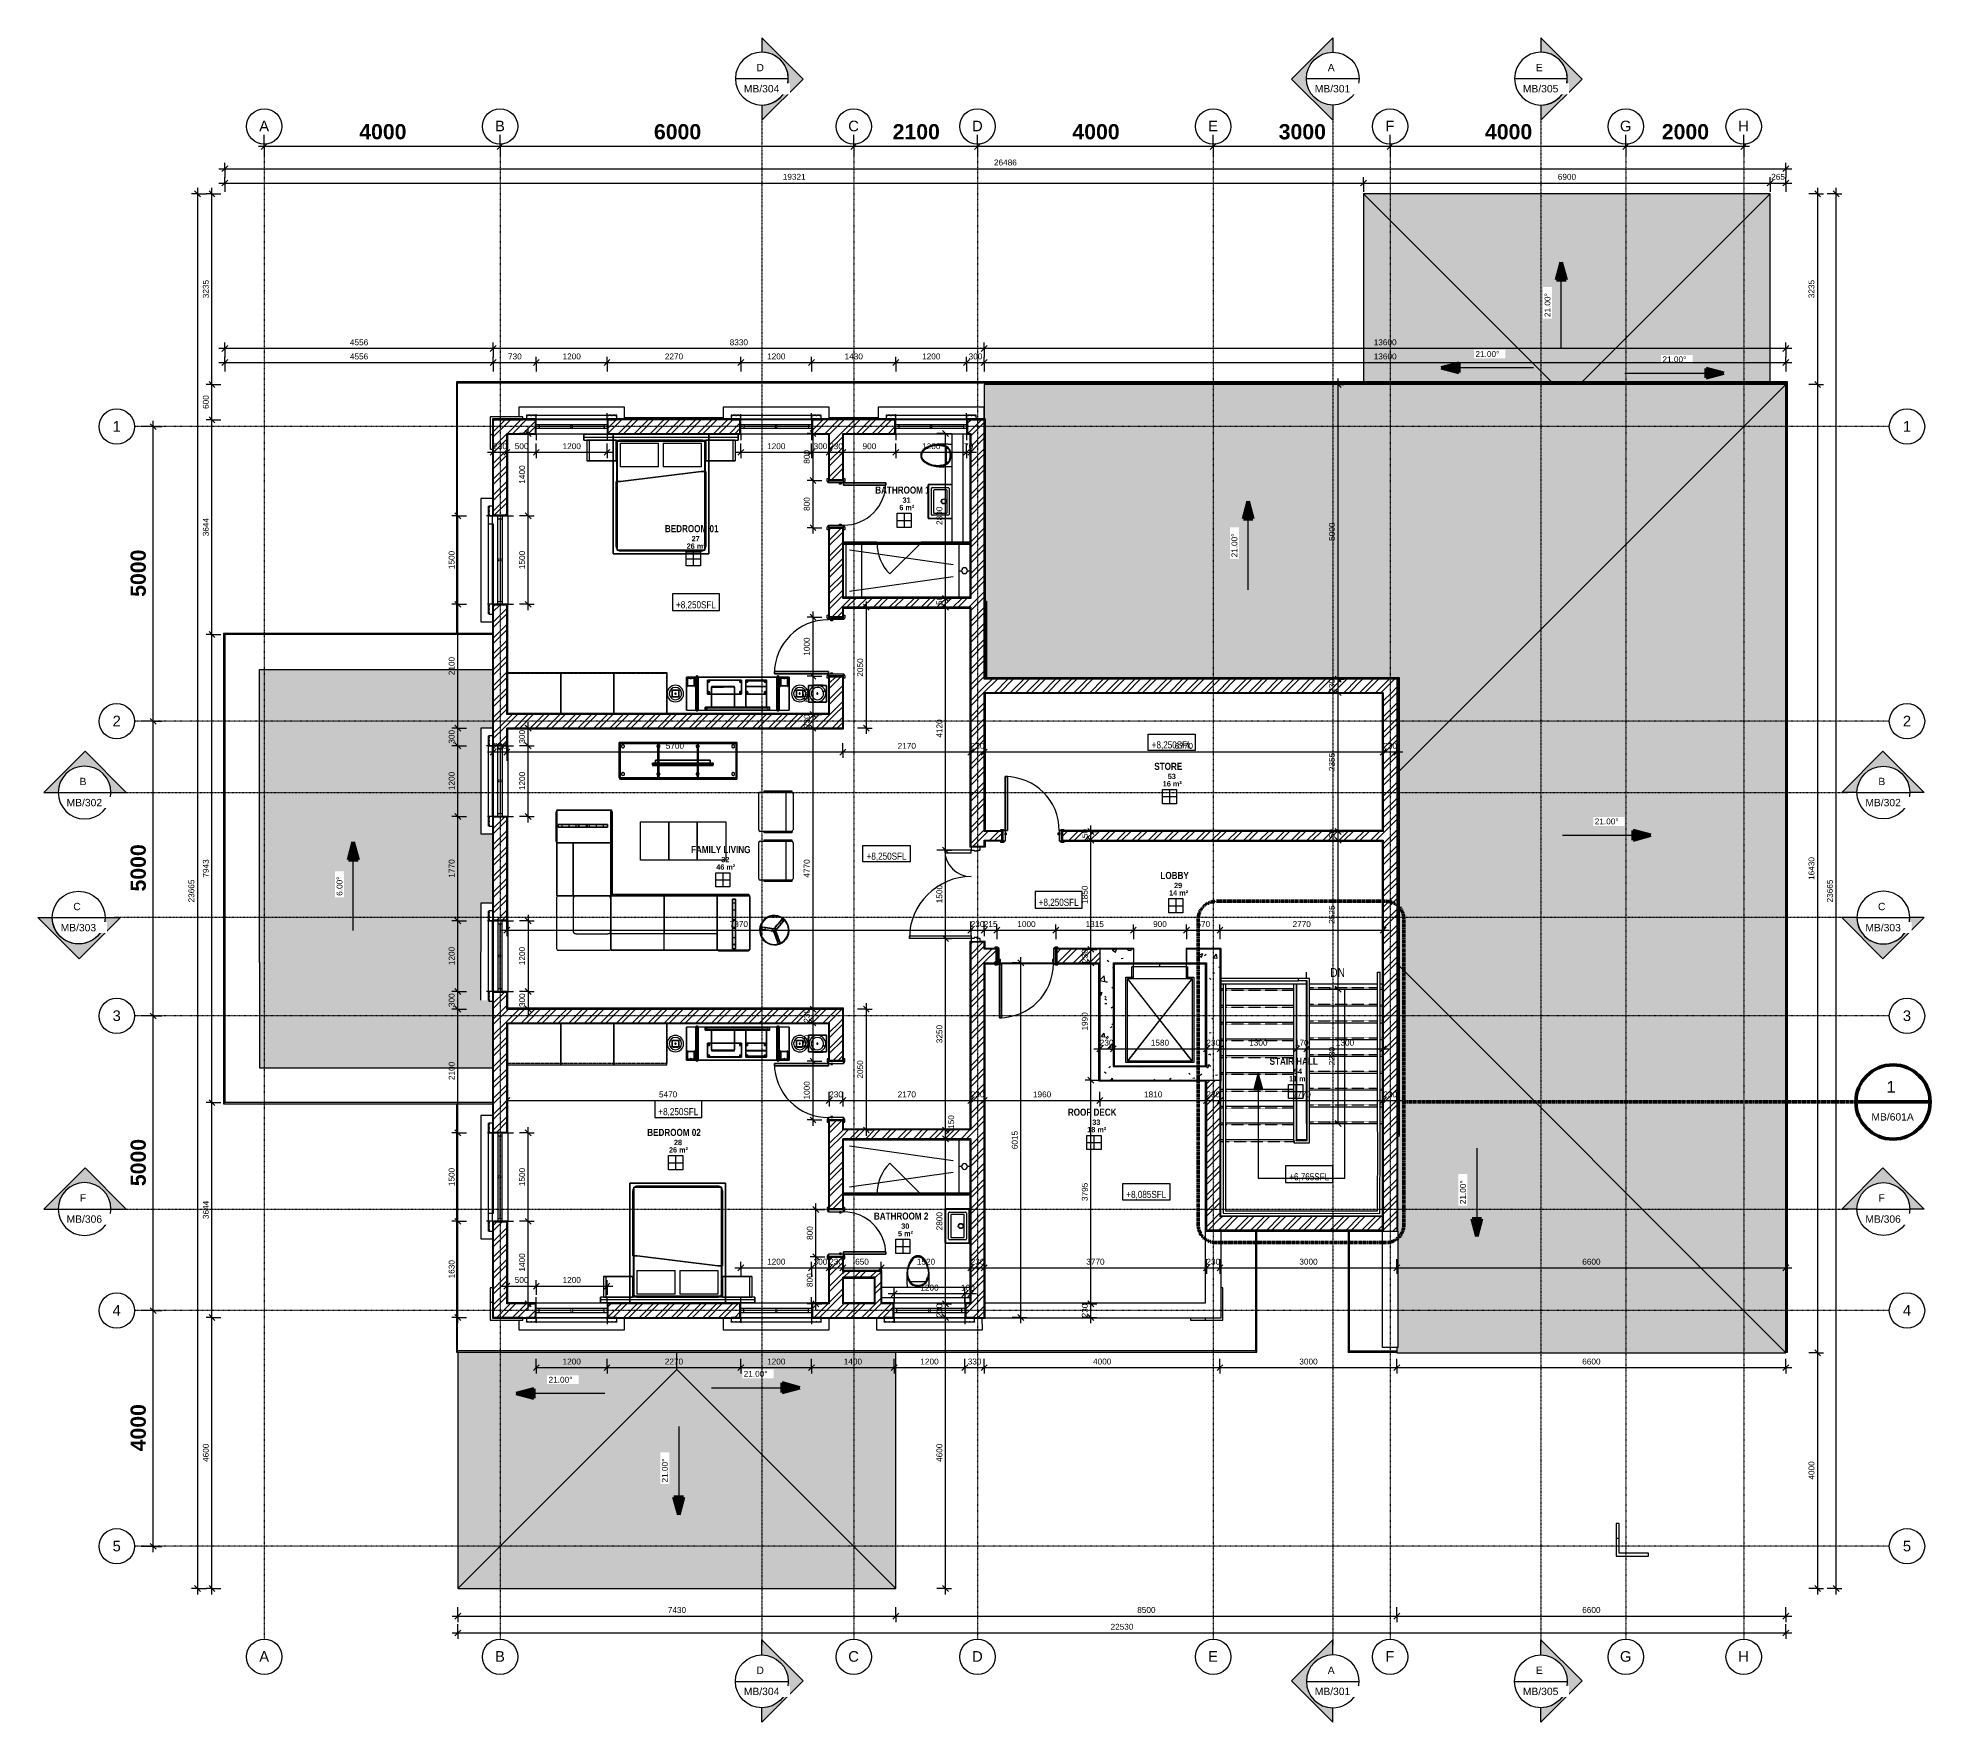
# Model space of a CAD drawing. Header units: millimetres. Extents: x -20313 to 11793, y -15775 to 12805.
import ezdxf

# ---------------------------------------------------------------- set-up
doc = ezdxf.new("R2010")
doc.units = ezdxf.units.MM
for name, pattern in [('Centre', [14.4, 3, -2.2, 7, -2.2]), ('Dash dot', [15.875, 6.35, -4.7625, 0, -4.7625]), ('Overhead', [2.8, 2, -0.8]), ('TD_Callout Boundary', [4, 2, -2]), ('TD_Dash', [4, 2, -2]), ('TD_Level Line', [8, 4, -2, 0, -2])]:
    doc.linetypes.add(name, pattern=pattern)
for name, color, linetype, lineweight in [('A-ANNO-DIMS', 211, 'Continuous', 9), ('A-ANNO-DIMS-100', 211, 'Continuous', 9), ('A-ANNO-SYMB', 150, 'Continuous', 9), ('A-AREA-IDEN', 2, 'Continuous', 9), ('A-DETL-MBND', 5, 'Continuous', 5), ('A-DOOR', 31, 'Continuous', 5), ('A-DOOR-FRAM', 31, 'Continuous', 5), ('A-FLOR', 192, 'Continuous', 5), ('A-FLOR-HRAL', 11, 'Continuous', 5), ('A-GENM', 13, 'Continuous', 5), ('A-GLAZ', 151, 'Continuous', 5), ('A-GLAZ-SILL', 1, 'Continuous', 5), ('A-ROOF', 132, 'Continuous', 5), ('A-ROOF-PATT', 132, 'Continuous', 5), ('A-WALL', 113, 'Continuous', 5), ('A-WALL-PATT', 111, 'Continuous', 18), ('G-ANNO-DIMS', 111, 'Continuous', 9), ('G-ANNO-SYMB', 111, 'Continuous', 9), ('I-FURN', 30, 'Continuous', 5), ('I-FURN-PNLS', 30, 'Continuous', 5), ('I-WALL', 2, 'Continuous', 5), ('P-SANR-FIXT', 6, 'Continuous', 5), ('Q-CASE', 31, 'Continuous', 5), ('Q-CASE-HDLN', 31, 'TD_Dash', 5), ('S-GRID', 1, 'Continuous', 9), ('S-GRID-IDEN', 1, 'Continuous', 9), ('S-STRS', 31, 'Continuous', 5), ('S-STRS-ANNO', 31, 'Continuous', 5), ('S-STRS-IDEN', 31, 'Continuous', 5)]:
    doc.layers.add(name, color=color, linetype=linetype, lineweight=lineweight)
doc.styles.add('Arial', font='arial.ttf', dxfattribs={"height": 125})
doc.styles.add('Arial Narrow', font='ARIALN.TTF', dxfattribs={"height": 150})
doc.styles.add('Arial Narrow_1', font='ARIALN.TTF', dxfattribs={"height": 120})
doc.styles.add('Arial Narrow_B', font='ARIALNB.TTF', dxfattribs={"height": 90})
doc.styles.add('Arial Narrow_B_1', font='ARIALNB.TTF', dxfattribs={"height": 120})
doc.styles.add('Arial_1', font='arial.ttf', dxfattribs={"height": 180})
doc.styles.add('Arial_2', font='arial.ttf', dxfattribs={"height": 100})
doc.styles.add('Arial_3', font='arial.ttf', dxfattribs={"height": 200})
doc.styles.add('Arial_B', font='arialbd.ttf', dxfattribs={"height": 257.936508})
doc.dimstyles.new('Arial_1_0', dxfattribs={"dimscale": 304.8, "dimtxt": 102.02594, "dimasz": 0.328084, "dimexe": 0.328084, "dimexo": 0.0625, "dimgap": 0.082021, "dimtad": 1, "dimdec": 0, "dimzin": 0, "dimdsep": 46, "dimtxsty": 'Arial_2', "dimblk1": 'OBLIQUE', "dimblk2": 'OBLIQUE', "dimsah": 1, "dimcen": 0.09, "dimdle": 0.328084, "dimazin": 0, "dimtfac": 1, "dimtdec": 4, "dimtix": 1, "dimtmove": 0, "dimatfit": 3, "dimfxl": 0.492126, "dimfxlon": 1, "dimtvp": 1, "dimtolj": 1, "dimtzin": 0, "dimarcsym": 2})
doc.dimstyles.new('Arial_1_0_1', dxfattribs={"dimscale": 304.8, "dimtxt": 102.02594, "dimasz": 0.328084, "dimexe": 0.328084, "dimexo": 0.0625, "dimgap": 0.082021, "dimtad": 1, "dimdec": 0, "dimzin": 0, "dimdsep": 46, "dimtxsty": 'Arial_2', "dimblk1": 'OBLIQUE', "dimblk2": 'OBLIQUE', "dimsah": 1, "dimcen": 0.09, "dimdle": 0.328084, "dimazin": 0, "dimtfac": 1, "dimtdec": 4, "dimtix": 1, "dimtmove": 1, "dimatfit": 3, "dimfxl": 0.492126, "dimfxlon": 1, "dimtvp": 1, "dimtolj": 1, "dimtzin": 0, "dimarcsym": 2})
doc.dimstyles.new('Arial_2_5', dxfattribs={"dimscale": 304.8, "dimtxt": 255.06485, "dimasz": 0.328084, "dimexe": 0.656168, "dimexo": 0.0625, "dimgap": 0.164042, "dimtad": 1, "dimdec": 0, "dimzin": 0, "dimdsep": 46, "dimtxsty": 'Arial_B', "dimblk1": 'OBLIQUE', "dimblk2": 'OBLIQUE', "dimsah": 1, "dimcen": 0.09, "dimdle": 0.328084, "dimazin": 0, "dimtfac": 1, "dimtdec": 4, "dimtix": 1, "dimtmove": 0, "dimatfit": 3, "dimfxl": 0.492126, "dimfxlon": 1, "dimtvp": 1, "dimtolj": 1, "dimtzin": 0, "dimarcsym": 2})
pattern_1 = [(45, (-8404.18, -5860.1), (-134.7038, 134.7038), []), (45, (-8314.37, -5860.1), (-134.7038, 134.7038), [])]
pattern_2 = [(0, (-8404.18, -5860.1), (812.8, 203.2), [33.528, -576.072, 33.528, -3827.272]), (0, (-8404.18, -5860.1), (812.8, 203.2), [-643.128, -576.072, 33.528, -1185.672, -2032]), (0, (-8404.18, -5860.1), (812.8, 203.2), [-2438.4, 33.528, -576.072, 33.528, -1388.872]), (0, (-8404.18, -5860.1), (812.8, 203.2), [-3081.528, -372.872, 33.528, -982.472]), (120, (-8099.38, -5758.5), (-582.3764, 602.3054), [33.528, -576.072, 33.528, -3827.272]), (120, (-8099.38, -5758.5), (-582.3764, 602.3054), [-643.128, -576.072, 33.528, -1185.672, -2032]), (120, (-8099.38, -5758.5), (-582.3764, 602.3054), [-2438.4, 33.528, -576.072, 33.528, -1388.872]), (120, (-8099.38, -5758.5), (-582.3764, 602.3054), [-3081.528, -372.872, 33.528, -982.472]), (240, (-7997.78, -5352.1), (-230.4236, -805.5054), [33.528, -576.072, 33.528, -3827.272]), (240, (-7997.78, -5352.1), (-230.4236, -805.5054), [-643.128, -576.072, 33.528, -1185.672, -2032]), (240, (-7997.78, -5352.1), (-230.4236, -805.5054), [-2438.4, 33.528, -576.072, 33.528, -1388.872]), (240, (-7997.78, -5352.1), (-230.4236, -805.5054), [-3081.528, -372.872, 33.528, -982.472])]
pattern_3 = [(50, (-8404.2, -5860.1), (728.737, -63.756), [76.2, -838.2]), (355, (-8404.2, -5860.1), (-140.97, 764.23), [60.96, -670.56]), (100.451, (-8343.45, -5865.4), (587.77, 700.467), [64.76, -712.36]), (46.184, (-8404.2, -5656.9), (1084.32, -168.17), [114.3, -1257.3]), (96.636, (-8313.8, -5670.9), (949.61, 989.71), [97.14, -1068.54]), (351.184, (-8404.2, -5656.9), (949.62, 989.7), [91.44, -1005.84]), (21, (-8302.6, -5707.7), (606.458, -409.06), [76.2, -838.2]), (326, (-8302.6, -5707.7), (247.21, 736.75), [60.96, -670.56]), (71.451, (-8252.04, -5741.8), (853.67, 327.685), [64.76, -712.36]), (37.5, (-8404.18, -5860.1), (12.355, 338.22), [33.528, -628.904, 33.528, -647.192, -673.1]), (37.5, (-8404.18, -5860.1), (12.355, 338.22), [-1343.152, 33.528, -639.572]), (7.5, (-8404.18, -5860.1), (267.279, 400.722), [33.528, -354.584, 33.528, -613.664, -256.54]), (7.5, (-8404.18, -5860.1), (267.279, 400.722), [-1035.304, 33.528, -223.012]), (327.5, (-8630.75, -5860.1), (542.363, -22.915), [33.528, -220.472, 33.528, -1810.512]), (327.5, (-8630.75, -5860.1), (542.363, -22.915), [-287.528, -758.952, 33.528, -1018.032]), (317.5, (-8732.34, -5860.1), (592.517, 101.707), [33.528, -296.672, 33.528, -492.76, -746.76]), (317.5, (-8732.34, -5860.1), (592.517, 101.707), [-856.49, 33.53, -713.23])]
pattern_4 = [(153.435, (9496.6, -2579.2), (-3067, -1022.33), [1270, -762, 1270, -762, -1615.6]), (153.435, (9496.6, -2579.2), (-3067, -1022.33), [-4064, 508, -1107.6]), (153.435, (9433, -2642.7), (-3067, -1022.33), [1016, -1270, 762, -762, -1869.6]), (153.435, (9433, -2642.7), (-3067, -1022.33), [-3810, 889, -980.6]), (153.435, (9242.6, -2642.7), (-3067, -1022.33), [762, -1524, 508, -762, -2123.6]), (153.435, (9242.6, -2642.7), (-3067, -1022.33), [-3556, 1143, -980.6]), (153.435, (9433, -2452.2), (-3067, -1022.33), [762, -1524, 635, -25618.6]), (153.435, (9242.6, -2261.7), (-3067, -1022.33), [381, -1905, 254, -25999.6]), (153.435, (8925, -2579.2), (-3067, -1022.33), [254, -1905, 254, -1016, -2250.6]), (153.435, (8925, -2579.2), (-3067, -1022.33), [-3429, 635, -1615.6]), (153.435, (9115.6, -1436.2), (-3067, -1022.33), [1270, -1905, 1524, -1006]), (153.435, (9306, -1436.2), (-3067, -1022.33), [1778, -1270, 1905, -752]), (153.435, (9242.6, -1309.2), (-3067, -1022.33), [2032, -1016, 1524, -1107.6]), (153.435, (9052, -1118.7), (-3067, -1022.33), [1270, -1778, 1016, -1615.6]), (153.435, (8671, -1309.2), (-3067, -1022.33), [635, -2540, 762, -1742.6]), (153.435, (8861.6, -928.2), (-3067, -1022.33), [508, -2540, 508, -2123.6])]
pattern_5 = [(0, (-8404.18, -5860.09), (406.4, 101.6), [33.528, -271.272, 33.528, -271.272, -1625.6]), (0, (-8404.18, -5860.09), (406.4, 101.6), [-609.6, 33.528, -576.072, 33.528, -271.272, -711.2]), (0, (-8404.18, -5860.09), (406.4, 101.6), [-1524, 33.528, -169.672, 33.528, -474.472]), (120, (-8251.78, -5809.29), (-291.1882, 301.1527), [33.528, -271.272, 33.528, -1896.872]), (120, (-8251.78, -5809.29), (-291.1882, 301.1527), [-338.328, -271.272, 33.528, -576.072, -1016]), (120, (-8251.78, -5809.29), (-291.1882, 301.1527), [-1219.2, 33.528, -271.272, 33.528, -677.672]), (120, (-8251.78, -5809.29), (-291.1882, 301.1527), [-1557.528, -169.672, 33.528, -474.472]), (240, (-8200.98, -5606.09), (-115.2118, -402.7527), [33.528, -271.272, 33.528, -1896.872]), (240, (-8200.98, -5606.09), (-115.2118, -402.7527), [-338.328, -271.272, 33.528, -576.072, -1016]), (240, (-8200.98, -5606.09), (-115.2118, -402.7527), [-1219.2, 33.528, -271.272, 33.528, -677.672]), (240, (-8200.98, -5606.09), (-115.2118, -402.7527), [-1557.528, -169.672, 33.528, -474.472])]

msp = doc.modelspace()

# ---------------------------------------------------------------- texts
at = {"layer": 'A-ANNO-SYMB', "attachment_point": 1}
for s, insert, char_height, width, style in [('1', (11052.9, -4894.8), 200, 192.405, 'Arial_3'), ('MB/601A', (10796.4, -5442.1), 125, 897.89, 'Arial')]:
    msp.add_mtext(s, dxfattribs=dict(at, insert=insert, char_height=char_height, width=width, style=style))
at = {"layer": 'A-AREA-IDEN', "attachment_point": 1}
for s, insert, char_height, width, style in [('BATHROOM 1', (-6105.1, 5191.2), 120, 1186.497, 'Arial Narrow_B_1'), ('6 m²', (-5696.5, 4880), 90, 256.54, 'Arial Narrow_B'), ('31', (-5642, 5006), 90, 144.304, 'Arial Narrow_B'), ('BEDROOM 01', (-9673.4, 4536.7), 120, 1162.447, 'Arial Narrow_B_1'), ('26 m²', (-9304.8, 4225.5), 90, 328.692, 'Arial Narrow_B'), ('27', (-9220.3, 4351.5), 90, 144.304, 'Arial Narrow_B'), ('STORE', (-1370.7, 503.4), 120, 617.299, 'Arial Narrow_B_1'), ('16 m²', (-1227, 192.2), 90, 328.692, 'Arial Narrow_B'), ('53', (-1142.5, 318.2), 90, 144.304, 'Arial Narrow_B'), ('FAMILY LIVING', (-9230.7, -908.4), 120, 1306.751, 'Arial Narrow_B_1'), ('46 m²', (-8802.5, -1219.6), 90, 328.692, 'Arial Narrow_B'), ('32', (-8718, -1093.6), 90, 144.304, 'Arial Narrow_B'), ('LOBBY', (-1266.6, -1347.8), 120, 625.316, 'Arial Narrow_B_1'), ('29', (-1035, -1533), 90, 144.304, 'Arial Narrow_B'), ('14 m²', (-1119.4, -1659), 90, 328.692, 'Arial Narrow_B'), ('STAIR HALL', (586, -4500.9), 120, 1066.244, 'Arial Narrow_B_1'), ('11 m²', (915.1, -4812.1), 90, 328.692, 'Arial Narrow_B'), ('54', (999.6, -4686.1), 90, 144.304, 'Arial Narrow_B'), ('ROOF DECK', (-2836.7, -5364.8), 120, 1066.244, 'Arial Narrow_B_1'), ('BEDROOM 02', (-9973.4, -5708.3), 120, 1162.447, 'Arial Narrow_B_1'), ('18 m²', (-2507.5, -5676), 90, 328.692, 'Arial Narrow_B'), ('33', (-2423, -5550), 90, 144.304, 'Arial Narrow_B'), ('26 m²', (-9604.8, -6019.5), 90, 328.692, 'Arial Narrow_B'), ('28', (-9520.3, -5893.5), 90, 144.304, 'Arial Narrow_B'), ('BATHROOM 2', (-6127.5, -7127.9), 120, 1186.497, 'Arial Narrow_B_1'), ('30', (-5664.4, -7313.1), 90, 144.304, 'Arial Narrow_B'), ('5 m²', (-5718.9, -7439.1), 90, 256.54, 'Arial Narrow_B')]:
    msp.add_mtext(s, dxfattribs=dict(at, insert=insert, char_height=char_height, width=width, style=style))
at = {"layer": 'G-ANNO-DIMS', "char_height": 120, "width": 812.014, "attachment_point": 1, "line_spacing_factor": 0.974696, "style": 'Arial Narrow_1'}
for s, insert in [('+8,250SFL', (-9485.3, 3245.6)), ('+8,250SFL', (-1413.9, 867.7)), ('+8,250SFL', (-6251.3, -1021.1)), ('+8,250SFL', (-3331.2, -1803.8)), ('+8,250SFL', (-9784.3, -5355.8)), ('+6,765SFL', (919.2, -6460.5)), ('+8,085SFL', (-1844.8, -6760.5))]:
    msp.add_mtext(s, dxfattribs=dict(at, insert=insert))

# ---------------------------------------------------------------- blocks, each defined once
blk = doc.blocks.new('FUR-5_Beds - 4_Queen_1520 x 1880-917317-02_Pent floor')
at = {"layer": 'I-FURN', "color": 10}
for p, q in [((810, 0), (-810, 0)), ((-810, 0), (-810, -450)), ((-810, -450), (-810, 0)), ((-810, 0), (810, 0)), ((810, -450), (810, 0)), ((810, 0), (810, -450)), ((-1310, 0), (-1310, -100)), ((-1310, -50), (-1310, 0)), ((-1310, 0), (-915, 0)), ((-1310, -100), (-1310, -50)), ((-1310, -50), (1310, -50)), ((-1310, -100), (1310, -100)), ((-1310, -100), (-1260, -100)), ((-1220, -100), (-1260, -100)), ((-1260, -100), (-760, -100)), ((-1260, -100), (-1260, -450)), ((-1260, -100), (-1260, -450)), ((-1260, -100), (-1220, -100)), ((-760, -100), (-1220, -100)), ((-1220, -100), (-810, -100)), ((-810, -100), (-1220, -100)), ((-1220, -100), (-1220, -450)), ((-1220, -100), (-1220, -450)), ((-1220, -100), (-810, -100)), ((-810, 0), (-915, 0)), ((810, 0), (-810, 0)), ((-810, -100), (-760, -100)), ((-760, -100), (-810, -100)), ((-810, -100), (-760, -100)), ((-760, -450), (-760, -100)), ((-760, -100), (-760, -450)), ((-760, -100), (-760, -450)), ((-760, -100), (-760, -450)), ((-760, -100), (-684, -100)), ((-724, -115), (-745, -115)), ((-745, -115), (-745, -141)), ((-745, -141), (-745, -115)), ((-745, -115), (-724, -115)), ((-745, -141), (-745, -1904)), ((-745, -1904), (-745, -141)), ((-721, -115), (-724, -115)), ((-724, -115), (-721, -115)), ((-684, -115), (-720, -115)), ((-720, -115), (-684, -115)), ((-684, -100), (684, -100)), ((684, -115), (-684, -115)), ((-684, -115), (684, -115)), ((684, -100), (760, -100)), ((721, -115), (684, -115)), ((684, -115), (721, -115)), ((724, -115), (722, -115)), ((722, -115), (724, -115)), ((745, -115), (724, -115)), ((724, -115), (745, -115)), ((745, -141), (745, -115)), ((745, -115), (745, -141)), ((745, -144), (745, -141)), ((745, -141), (745, -144)), ((745, -632), (745, -145)), ((745, -145), (745, -632)), ((760, -100), (1260, -100)), ((810, -100), (760, -100)), ((760, -100), (810, -100)), ((1220, -100), (760, -100)), ((760, -450), (760, -100)), ((760, -100), (760, -450)), ((760, -100), (760, -450)), ((760, -100), (760, -450)), ((760, -100), (810, -100)), ((1310, 0), (810, 0)), ((1220, -100), (810, -100)), ((810, -100), (1220, -100)), ((810, -100), (1220, -100)), ((1260, -100), (1220, -100)), ((1220, -100), (1220, -450)), ((1220, -100), (1220, -450)), ((1220, -100), (1260, -100)), ((1260, -100), (1260, -450)), ((1260, -100), (1260, -450)), ((1260, -100), (1310, -100)), ((1310, 0), (1310, -50)), ((1310, -100), (1310, 0)), ((1310, -50), (1310, -100)), ((-760, -450), (-1260, -450)), ((-1260, -450), (-1220, -450)), ((-1220, -450), (-810, -450)), ((-810, -450), (-1220, -450)), ((-1220, -450), (-760, -450)), ((-810, -450), (-760, -450)), ((-760, -450), (-810, -450)), ((-810, -450), (-810, -2030)), ((-810, -2030), (-810, -450)), ((745, -1904), (745, -632)), ((745, -632), (745, -1904)), ((760, -450), (1220, -450)), ((810, -450), (760, -450)), ((760, -450), (810, -450)), ((1260, -450), (760, -450)), ((1220, -450), (810, -450)), ((810, -450), (1220, -450)), ((810, -2030), (810, -450)), ((810, -450), (810, -2030)), ((1220, -450), (1260, -450)), ((-745, -1905), (-745, -1925)), ((-745, -1925), (-745, -1905)), ((745, -1947), (745, -1905)), ((745, -1905), (745, -1947)), ((-810, -2030), (810, -2030)), ((810, -2030), (-810, -2030)), ((-745, -1927), (-745, -1946)), ((-745, -1946), (-745, -1927)), ((-745, -1948), (-745, -1965)), ((-745, -1965), (-745, -1948)), ((-745, -1965), (-728, -1965)), ((-728, -1965), (-745, -1965)), ((-727, -1965), (-685, -1965)), ((-685, -1965), (-727, -1965)), ((-684, -1965), (684, -1965)), ((684, -1965), (-684, -1965)), ((685, -1965), (705, -1965)), ((705, -1965), (685, -1965)), ((707, -1965), (726, -1965)), ((726, -1965), (707, -1965)), ((728, -1965), (745, -1965)), ((745, -1965), (728, -1965)), ((745, -1965), (745, -1948)), ((745, -1948), (745, -1965))]:
    blk.add_line(p, q, dxfattribs=at)
at = {"layer": 'I-FURN'}
for p, q in [((-750, -166), (-750, -800)), ((-750, -800), (-750, -166)), ((-690, -150), (-690, -550)), ((-690, -150), (-690, -550)), ((-690, -150), (-40, -150)), ((150, -100), (-684, -100)), ((-684, -100), (684, -100)), ((-40, -550), (-40, -150)), ((-40, -550), (-40, -150)), ((40, -150), (40, -550)), ((40, -150), (40, -550)), ((40, -150), (690, -150)), ((684, -100), (150, -100)), ((690, -550), (690, -150)), ((690, -550), (690, -150)), ((750, -632), (750, -166)), ((750, -166), (750, -632)), ((-40, -550), (-690, -550)), ((680, -632), (-685, -800)), ((-685, -800), (680, -632)), ((680, -632), (-685, -800)), ((-685, -800), (680, -632)), ((690, -550), (40, -550)), ((685, -632), (680, -632)), ((680, -632), (685, -632)), ((710, -632), (680, -632)), ((680, -632), (760, -632)), ((750, -632), (685, -632)), ((685, -632), (700, -632)), ((750, -632), (700, -632)), ((710, -632), (760, -632)), ((760, -1904), (760, -632)), ((760, -632), (760, -1904)), ((-760, -800), (-760, -1904)), ((-760, -1904), (-760, -800)), ((-760, -800), (-750, -800)), ((-760, -800), (-710, -800)), ((-735, -800), (-750, -800)), ((-735, -800), (-750, -800)), ((-750, -800), (-735, -800)), ((-685, -800), (-735, -800)), ((-700, -800), (-735, -800)), ((-735, -800), (-685, -800)), ((-685, -800), (-710, -800)), ((-700, -800), (-685, -800)), ((-684, -1980), (150, -1980)), ((684, -1980), (-684, -1980)), ((150, -1980), (684, -1980))]:
    blk.add_line(p, q, dxfattribs=at)
at = {"layer": 'I-FURN', "flags": 128}
for points in [[(-684, -100), (-686, -100), (-689, -100), (-692, -100), (-694, -101), (-697, -101), (-700, -102), (-702, -103), (-705, -103), (-707, -104), (-710, -105), (-712, -106), (-714, -107), (-717, -109), (-719, -110), (-721, -112), (-723, -113), (-725, -115), (-727, -116), (-729, -118), (-731, -120), (-733, -122), (-735, -124), (-736, -126), (-738, -128), (-740, -130), (-741, -133), (-742, -135), (-743, -137), (-744, -140), (-746, -142), (-746, -145), (-747, -147), (-748, -150), (-749, -152), (-749, -155), (-749, -158), (-750, -160), (-750, -163), (-750, -165), (-750, -166)], [(750, -166), (750, -164), (750, -161), (750, -158), (749, -156), (749, -153), (748, -150), (747, -148), (747, -145), (746, -143), (745, -140), (744, -138), (743, -136), (741, -133), (740, -131), (738, -129), (737, -127), (735, -125), (734, -123), (732, -121), (730, -119), (728, -117), (726, -115), (724, -114), (722, -112), (720, -110), (717, -109), (715, -108), (713, -107), (710, -106), (708, -104), (705, -104), (703, -103), (700, -102), (698, -101), (695, -101), (692, -101), (690, -100), (687, -100), (685, -100), (684, -100)], [(-760, -1904), (-760, -1907), (-760, -1910), (-759, -1913), (-759, -1916), (-758, -1919), (-758, -1922), (-757, -1925), (-756, -1928), (-755, -1931), (-754, -1933), (-753, -1936), (-751, -1939), (-750, -1942), (-748, -1944), (-747, -1947), (-745, -1949), (-743, -1952), (-741, -1954), (-739, -1956), (-737, -1958), (-735, -1961), (-732, -1963), (-730, -1964), (-728, -1966), (-725, -1968), (-722, -1970), (-720, -1971), (-717, -1972), (-714, -1974), (-711, -1975), (-709, -1976), (-706, -1977), (-703, -1978), (-700, -1978), (-697, -1979), (-694, -1979), (-691, -1980), (-688, -1980), (-685, -1980), (-684, -1980)], [(684, -1980), (687, -1980), (690, -1980), (693, -1979), (696, -1979), (699, -1978), (702, -1978), (705, -1977), (708, -1976), (711, -1975), (713, -1974), (716, -1973), (719, -1971), (722, -1970), (724, -1968), (727, -1967), (729, -1965), (732, -1963), (734, -1961), (736, -1959), (738, -1957), (741, -1955), (743, -1952), (744, -1950), (746, -1948), (748, -1945), (750, -1942), (751, -1940), (752, -1937), (754, -1934), (755, -1931), (756, -1929), (757, -1926), (758, -1923), (758, -1920), (759, -1917), (759, -1914), (760, -1911), (760, -1908), (760, -1905), (760, -1904)]]:
    blk.add_lwpolyline(points, dxfattribs=at)
at = {"layer": 'I-FURN'}
for centre, radius, start, end in [((-684, -166), 66.2, 159.782, 180), ((-684, -166), 66.2, 155.0287, 159.6812), ((-684, -166), 66.2, 114.4641, 155.0287), ((-684, -166), 66.2, 110.3697, 114.4641), ((-684, -166), 66.2, 105, 110.3697), ((-684, -166), 66.2, 90, 105), ((684, -166), 66.2, 75, 90), ((684, -166), 66.2, 69.6812, 75), ((684, -166), 66.2, 65.0287, 69.6812), ((684, -166), 66.2, 24.4641, 65.0287), ((684, -166), 66.2, 20.3697, 24.4641), ((684, -166), 66.2, 0, 20.3697), ((-684, -1904), 76.2, 180, 270), ((684, -1904), 76.2, 270, 0)]:
    blk.add_arc(centre, radius, start, end, dxfattribs=at)
blk = doc.blocks.new('CAS_Casework - 1 Primary  __ Bedroom-905977-02_Pent floor')
at = {"layer": 'Q-CASE'}
for p, q in [((-405, -100), (-405, 600)), ((495, -100), (-405, -100))]:
    blk.add_line(p, q, dxfattribs=at)
at = {"layer": 'Q-CASE-HDLN'}
for p, q in [((-405, 600), (-405, -80)), ((-405, -80), (495, -80))]:
    blk.add_line(p, q, dxfattribs=at)
blk = doc.blocks.new('CAS_Casework - 1 Primary  __ Bedroom-V1-02_Pent floor')
at = {"layer": 'Q-CASE'}
for p, q in [((-405, -100), (-405, 600)), ((495, 600), (495, -100)), ((495, -100), (-405, -100))]:
    blk.add_line(p, q, dxfattribs=at)
at = {"layer": 'Q-CASE-HDLN'}
for p, q in [((-405, 600), (-405, -80)), ((495, 600), (495, -80)), ((-405, -80), (495, -80))]:
    blk.add_line(p, q, dxfattribs=at)
blk = doc.blocks.new('plasma_screen_with_full_home_theatre_system_4277 - plasma_screen_with_full_home_theatre_system_4277-849302-02_Pent floor')
at = {"layer": 'I-FURN', "color": 10}
for p, q in [((-1202, 144), (-1508, 144)), ((-1508, 144), (-1508, -139)), ((-1508, -139), (-1508, 144)), ((-1508, 144), (-1202, 144)), ((-1202, -139), (-1202, 144)), ((-1202, 144), (-1202, -139)), ((-998, 54), (-1108, 54)), ((-1108, 54), (-1108, -56)), ((-1108, -56), (-1108, 54)), ((-1108, 54), (-998, 54)), ((-998, -56), (-998, 54)), ((-998, 54), (-998, -56)), ((-875, -280), (-875, 280)), ((-875, 280), (-875, -280)), ((-708, 280), (-875, 280)), ((-708, 280), (-875, 280)), ((-875, -280), (-875, 280)), ((-875, 280), (-875, -280)), ((-695, 280), (-875, 280)), ((-695, 280), (-875, 280)), ((-695, 280), (-708, 280)), ((-695, 280), (-708, 280)), ((-708, -280), (-708, 280)), ((-708, 280), (-708, -280)), ((-708, 280), (-695, 280)), ((-708, 280), (-695, 280)), ((-708, -280), (-708, 280)), ((-708, 280), (-708, -280)), ((-708, 280), (-695, 280)), ((-708, 280), (-695, 280)), ((-695, 280), (-695, 300)), ((-695, 300), (-680, 300)), ((-695, 300), (-680, 300)), ((-695, -300), (-695, 300)), ((-680, 280), (-695, 280)), ((-680, 280), (-695, 280)), ((-695, 280), (-680, 280)), ((-695, 280), (-680, 280)), ((-680, 280), (-695, 280)), ((-680, 280), (-695, 280)), ((-695, 280), (-680, 280)), ((-695, 280), (-680, 280)), ((-680, 280), (-695, 280)), ((-680, 280), (-695, 280)), ((-695, 280), (-695, -280)), ((-680, 300), (-680, 280)), ((-680, 300), (-680, -300)), ((-667, 280), (-680, 280)), ((-667, 280), (-680, 280)), ((-680, 280), (-667, 280)), ((-680, 280), (-667, 280)), ((-550, 280), (-680, 280)), ((-550, 280), (-680, 280)), ((-680, 280), (-667, 280)), ((-680, 280), (-667, 280)), ((-680, -280), (-680, 280)), ((-550, 280), (-667, 280)), ((-550, 280), (-667, 280)), ((-667, -280), (-667, 280)), ((-667, 280), (-667, -280)), ((-667, -280), (-667, 280)), ((-667, 280), (-667, -280)), ((-520, 280), (-550, 280)), ((-550, 280), (550, 280)), ((-550, 280), (-550, 230)), ((-550, 280), (-550, 230)), ((-520, 280), (-550, 280)), ((-520, 280), (-550, 280)), ((-520, 280), (-550, 280)), ((-520, 280), (-550, 280)), ((550, 230), (-550, 230)), ((-550, 230), (-535, 230)), ((-535, 232), (-535, 230)), ((-535, 230), (-535, 232)), ((-520, 232), (-535, 232)), ((-535, 232), (-520, 232)), ((-535, 230), (-520, 230)), ((-535, 230), (-520, 230)), ((-520, 230), (-535, 230)), ((520, 280), (-520, 280)), ((520, 280), (-520, 280)), ((-520, 280), (520, 280)), ((-520, 280), (-520, 243)), ((-520, 280), (-520, 230)), ((520, 280), (-520, 280)), ((520, 280), (-520, 280)), ((520, 280), (-520, 280)), ((520, 280), (-520, 280)), ((-520, 243), (-520, 237)), ((520, 243), (-520, 243)), ((-520, 243), (520, 243)), ((-520, 243), (-520, 237)), ((-520, 243), (-520, 237)), ((-520, 237), (-520, 230)), ((520, 237), (-520, 237)), ((-520, 237), (520, 237)), ((520, 232), (-520, 232)), ((-520, 232), (520, 232)), ((-520, 230), (352, 230)), ((520, 230), (-520, 230)), ((-520, 230), (520, 230)), ((-520, 230), (520, 230)), ((520, 230), (-520, 230)), ((-489, 230), (-489, -119)), ((-489, -120), (-489, 230)), ((-140, 230), (-489, 230)), ((-489, 230), (-140, 230)), ((-489, 9), (-489, -119)), ((-489, -119), (-489, 9)), ((-140, 9), (-489, 9)), ((-489, 9), (-140, 9)), ((-140, 230), (-140, -120)), ((-140, -119), (-140, 230)), ((-140, 9), (-140, -119)), ((-140, -119), (-140, 9)), ((-69, 9), (-69, -230)), ((-69, -220), (-69, 9)), ((51, 9), (-69, 9)), ((-69, 9), (51, 9)), ((51, 230), (51, -120)), ((51, -107), (51, 230)), ((352, 230), (51, 230)), ((51, 230), (352, 230)), ((441, 9), (51, 9)), ((51, 9), (441, 9)), ((350, 234), (363, 234)), ((350, 234), (363, 234)), ((351, 230), (350, 230)), ((350, 230), (350, 230)), ((352, 230), (350, 230)), ((352, 230), (351, 230)), ((352, 230), (361, 230)), ((361, 230), (352, 230)), ((356, 230), (352, 230)), ((361, 230), (352, 230)), ((352, 230), (361, 230)), ((358, 230), (356, 230)), ((360, 230), (358, 230)), ((361, 230), (360, 230)), ((361, 230), (382, 230)), ((362, 230), (361, 230)), ((362, 230), (361, 230)), ((382, 230), (361, 230)), ((361, 230), (382, 230)), ((363, 230), (362, 230)), ((363, 230), (362, 230)), ((363, 230), (363, 230)), ((363, 230), (363, 230)), ((380, 234), (381, 234)), ((380, 234), (381, 234)), ((382, 230), (380, 230)), ((390, 230), (380, 230)), ((381, 234), (383, 234)), ((381, 234), (383, 234)), ((382, 230), (391, 230)), ((388, 230), (382, 230)), ((391, 230), (382, 230)), ((382, 230), (391, 230)), ((383, 234), (385, 234)), ((383, 234), (386, 234)), ((385, 234), (393, 234)), ((386, 234), (390, 234)), ((392, 230), (388, 230)), ((390, 234), (393, 234)), ((391, 230), (390, 230)), ((391, 230), (412, 230)), ((392, 230), (391, 230)), ((412, 230), (391, 230)), ((391, 230), (412, 230)), ((393, 230), (392, 230)), ((393, 230), (392, 230)), ((393, 230), (393, 230)), ((410, 234), (423, 234)), ((410, 234), (423, 234)), ((423, 230), (410, 230)), ((423, 230), (410, 230)), ((412, 230), (421, 230)), ((421, 230), (412, 230)), ((412, 230), (421, 230)), ((421, 230), (442, 230)), ((441, 230), (421, 230)), ((421, 230), (441, 230)), ((423, 234), (423, 234)), ((440, 234), (453, 234)), ((440, 234), (453, 234)), ((453, 230), (440, 230)), ((453, 230), (440, 230)), ((441, -109), (441, 230)), ((441, 230), (441, -107)), ((510, 9), (441, 9)), ((441, 9), (510, 9)), ((442, 230), (451, 230)), ((451, 230), (520, 230)), ((510, -230), (510, 9)), ((510, 9), (510, -220)), ((550, 280), (520, 280)), ((520, 230), (520, 280)), ((520, 280), (520, 243)), ((550, 280), (520, 280)), ((550, 280), (520, 280)), ((550, 280), (520, 280)), ((550, 280), (520, 280)), ((520, 243), (520, 237)), ((520, 237), (520, 243)), ((520, 243), (520, 237)), ((520, 237), (520, 230)), ((535, 232), (520, 232)), ((520, 232), (535, 232)), ((520, 230), (535, 230)), ((520, 230), (535, 230)), ((535, 230), (520, 230)), ((535, 232), (535, 230)), ((535, 230), (535, 232)), ((535, 230), (550, 230)), ((550, 230), (550, 280)), ((550, 280), (550, 230)), ((667, 280), (550, 280)), ((667, 280), (550, 280)), ((680, 280), (550, 280)), ((680, 280), (550, 280)), ((680, 280), (667, 280)), ((680, 280), (667, 280)), ((667, -280), (667, 280)), ((667, 280), (667, -280)), ((667, 280), (680, 280)), ((667, 280), (680, 280)), ((667, -280), (667, 280)), ((667, 280), (667, -280)), ((667, 280), (680, 280)), ((667, 280), (680, 280)), ((680, 280), (680, 300)), ((680, 300), (695, 300)), ((680, 300), (695, 300)), ((680, -300), (680, 300)), ((695, 280), (680, 280)), ((695, 280), (680, 280)), ((680, 280), (695, 280)), ((680, 280), (695, 280)), ((680, 280), (695, 280)), ((680, 280), (695, 280)), ((695, 280), (680, 280)), ((695, 280), (680, 280)), ((695, 280), (680, 280)), ((680, 280), (680, -280)), ((695, 280), (680, 280)), ((695, 300), (695, 280)), ((695, 300), (695, -300)), ((708, 280), (695, 280)), ((708, 280), (695, 280)), ((695, 280), (708, 280)), ((695, 280), (708, 280)), ((695, 280), (708, 280)), ((695, 280), (708, 280)), ((865, 280), (695, 280)), ((865, 280), (695, 280)), ((695, -280), (695, 280)), ((865, 280), (708, 280)), ((865, 280), (708, 280)), ((708, -280), (708, 280)), ((708, 280), (708, -280)), ((708, -280), (708, 280)), ((708, 280), (708, -280)), ((865, -280), (865, 280)), ((865, 280), (865, -280)), ((865, -280), (865, 280)), ((865, 280), (865, -280)), ((998, 54), (998, -56)), ((1108, 54), (998, 54)), ((998, 54), (1108, 54)), ((998, -56), (998, 54)), ((1108, -56), (1108, 54)), ((1108, 54), (1108, -56)), ((-1508, -139), (-1202, -139)), ((-1487, -139), (-1508, -139)), ((-1450, -139), (-1487, -139)), ((-1485, -36), (-1435, -36)), ((-1485, -36), (-1435, -36)), ((-1456, -139), (-1457, -139)), ((-1454, -139), (-1456, -139)), ((-1453, -139), (-1454, -139)), ((-1450, -139), (-1450, -144)), ((-1405, -139), (-1450, -139)), ((-1270, -139), (-1450, -139)), ((-1444, -139), (-1450, -139)), ((-1450, -144), (-1447, -144)), ((-1450, -144), (-1270, -144)), ((-1446, -139), (-1447, -139)), ((-1447, -144), (-1405, -144)), ((-1270, -139), (-1444, -139)), ((-1336, -139), (-1405, -139)), ((-1405, -144), (-1360, -144)), ((-1360, -144), (-1315, -144)), ((-1315, -139), (-1336, -139)), ((-1270, -139), (-1315, -139)), ((-1315, -144), (-1270, -144)), ((-1270, -144), (-1270, -139)), ((-1202, -139), (-1270, -139)), ((-1108, -56), (-998, -56)), ((-1093, -56), (-1108, -56)), ((-1013, -56), (-1093, -56)), ((-1093, -56), (-1013, -56)), ((-1093, -56), (-1093, -58)), ((-1093, -56), (-1093, -58)), ((-1013, -56), (-1093, -56)), ((-1013, -58), (-1093, -58)), ((-1093, -58), (-1013, -58)), ((-1013, -58), (-1013, -56)), ((-1013, -56), (-1013, -58)), ((-998, -56), (-1013, -56)), ((-875, -280), (-708, -280)), ((-708, -280), (-875, -280)), ((-875, -280), (-695, -280)), ((-695, -280), (-875, -280)), ((-849, -121), (-854, -121)), ((-854, -121), (-854, -271)), ((-854, -271), (-854, -121)), ((-854, -121), (-849, -121)), ((-854, -271), (-849, -271)), ((-849, -271), (-854, -271)), ((-849, -271), (-849, -121)), ((-849, -121), (-849, -133)), ((-734, -133), (-849, -133)), ((-849, -133), (-849, -263)), ((-849, -263), (-849, -133)), ((-849, -133), (-734, -133)), ((-734, -133), (-849, -133)), ((-849, -133), (-849, -263)), ((-849, -263), (-849, -133)), ((-849, -133), (-734, -133)), ((-734, -133), (-849, -133)), ((-849, -133), (-849, -263)), ((-849, -263), (-849, -133)), ((-849, -133), (-734, -133)), ((-734, -133), (-849, -133)), ((-849, -133), (-849, -263)), ((-849, -263), (-849, -133)), ((-849, -133), (-734, -133)), ((-734, -133), (-849, -133)), ((-849, -133), (-849, -263)), ((-849, -263), (-849, -133)), ((-849, -133), (-734, -133)), ((-734, -133), (-849, -133)), ((-849, -133), (-849, -263)), ((-849, -263), (-849, -133)), ((-849, -133), (-734, -133)), ((-734, -133), (-849, -133)), ((-849, -133), (-849, -263)), ((-849, -263), (-849, -133)), ((-849, -133), (-734, -133)), ((-734, -133), (-849, -133)), ((-849, -133), (-849, -263)), ((-849, -263), (-849, -133)), ((-849, -133), (-734, -133)), ((-734, -133), (-849, -133)), ((-849, -133), (-849, -263)), ((-849, -263), (-849, -133)), ((-849, -133), (-734, -133)), ((-734, -133), (-849, -133)), ((-849, -133), (-849, -263)), ((-849, -263), (-849, -133)), ((-849, -133), (-734, -133)), ((-734, -133), (-849, -133)), ((-849, -133), (-849, -263)), ((-849, -263), (-849, -133)), ((-849, -133), (-734, -133)), ((-734, -133), (-849, -133)), ((-849, -133), (-849, -263)), ((-849, -263), (-849, -133)), ((-849, -133), (-734, -133)), ((-734, -133), (-849, -133)), ((-849, -133), (-849, -263)), ((-849, -263), (-849, -133)), ((-849, -133), (-734, -133)), ((-734, -133), (-849, -133)), ((-849, -133), (-849, -263)), ((-849, -263), (-849, -133)), ((-849, -133), (-734, -133)), ((-734, -133), (-849, -133)), ((-849, -133), (-849, -263)), ((-849, -263), (-849, -133)), ((-849, -133), (-734, -133)), ((-734, -133), (-849, -133)), ((-849, -133), (-849, -263)), ((-849, -263), (-849, -133)), ((-849, -133), (-734, -133)), ((-849, -133), (-849, -263)), ((-849, -263), (-804, -263)), ((-804, -263), (-849, -263)), ((-849, -263), (-804, -263)), ((-804, -263), (-849, -263)), ((-849, -263), (-804, -263)), ((-804, -263), (-849, -263)), ((-849, -263), (-804, -263)), ((-804, -263), (-849, -263)), ((-849, -263), (-804, -263)), ((-804, -263), (-849, -263)), ((-849, -263), (-804, -263)), ((-804, -263), (-849, -263)), ((-849, -263), (-804, -263)), ((-804, -263), (-849, -263)), ((-849, -263), (-804, -263)), ((-804, -263), (-849, -263)), ((-849, -263), (-804, -263)), ((-804, -263), (-849, -263)), ((-849, -263), (-804, -263)), ((-804, -263), (-849, -263)), ((-849, -263), (-804, -263)), ((-804, -263), (-849, -263)), ((-849, -263), (-804, -263)), ((-804, -263), (-849, -263)), ((-849, -263), (-804, -263)), ((-804, -263), (-849, -263)), ((-849, -263), (-804, -263)), ((-804, -263), (-849, -263)), ((-849, -263), (-804, -263)), ((-804, -263), (-849, -263)), ((-849, -263), (-804, -263)), ((-804, -263), (-849, -263)), ((-849, -263), (-849, -271)), ((-781, -263), (-734, -263)), ((-734, -263), (-781, -263)), ((-781, -263), (-734, -263)), ((-734, -263), (-781, -263)), ((-781, -263), (-734, -263)), ((-734, -263), (-781, -263)), ((-781, -263), (-734, -263)), ((-734, -263), (-781, -263)), ((-781, -263), (-734, -263)), ((-734, -263), (-781, -263)), ((-781, -263), (-734, -263)), ((-734, -263), (-781, -263)), ((-781, -263), (-734, -263)), ((-734, -263), (-781, -263)), ((-781, -263), (-734, -263)), ((-734, -263), (-781, -263)), ((-781, -263), (-734, -263)), ((-734, -263), (-781, -263)), ((-781, -263), (-734, -263)), ((-734, -263), (-781, -263)), ((-781, -263), (-734, -263)), ((-734, -263), (-781, -263)), ((-781, -263), (-734, -263)), ((-734, -263), (-781, -263)), ((-781, -263), (-734, -263)), ((-734, -263), (-781, -263)), ((-781, -263), (-734, -263)), ((-734, -263), (-781, -263)), ((-781, -263), (-734, -263)), ((-734, -263), (-781, -263)), ((-781, -263), (-734, -263)), ((-734, -263), (-781, -263)), ((-729, -121), (-734, -121)), ((-734, -121), (-734, -271)), ((-734, -133), (-734, -121)), ((-734, -121), (-729, -121)), ((-734, -263), (-734, -133)), ((-734, -133), (-734, -263)), ((-734, -263), (-734, -133)), ((-734, -133), (-734, -263)), ((-734, -263), (-734, -133)), ((-734, -133), (-734, -263)), ((-734, -263), (-734, -133)), ((-734, -133), (-734, -263)), ((-734, -263), (-734, -133)), ((-734, -133), (-734, -263)), ((-734, -263), (-734, -133)), ((-734, -133), (-734, -263)), ((-734, -263), (-734, -133)), ((-734, -133), (-734, -263)), ((-734, -263), (-734, -133)), ((-734, -133), (-734, -263)), ((-734, -263), (-734, -133)), ((-734, -133), (-734, -263)), ((-734, -263), (-734, -133)), ((-734, -133), (-734, -263)), ((-734, -263), (-734, -133)), ((-734, -133), (-734, -263)), ((-734, -263), (-734, -133)), ((-734, -133), (-734, -263)), ((-734, -263), (-734, -133)), ((-734, -133), (-734, -263)), ((-734, -263), (-734, -133)), ((-734, -133), (-734, -263)), ((-734, -263), (-734, -133)), ((-734, -133), (-734, -263)), ((-734, -263), (-734, -133)), ((-734, -133), (-734, -263)), ((-734, -263), (-734, -133)), ((-734, -271), (-734, -263)), ((-734, -271), (-729, -271)), ((-729, -271), (-734, -271)), ((-729, -271), (-729, -121)), ((-729, -121), (-729, -271)), ((-708, -280), (-695, -280)), ((-695, -280), (-708, -280)), ((-695, -280), (-708, -280)), ((-708, -280), (-695, -280)), ((-695, -280), (-708, -280)), ((-708, -280), (-695, -280)), ((-695, -280), (-680, -280)), ((-680, -280), (-695, -280)), ((-680, -280), (-695, -280)), ((-695, -280), (-680, -280)), ((-695, -280), (-680, -280)), ((-680, -280), (-695, -280)), ((-680, -280), (-695, -280)), ((-695, -280), (-680, -280)), ((-680, -280), (-695, -280)), ((-695, -280), (-695, -300)), ((-695, -280), (-680, -280)), ((-695, -300), (-680, -300)), ((-680, -300), (-695, -300)), ((-680, -280), (-667, -280)), ((-667, -280), (-680, -280)), ((-667, -280), (-680, -280)), ((-680, -280), (-667, -280)), ((-680, -280), (680, -280)), ((680, -280), (-680, -280)), ((-667, -280), (-680, -280)), ((-680, -280), (-667, -280)), ((-680, -300), (-680, -280)), ((-667, -280), (667, -280)), ((667, -280), (-667, -280)), ((-489, -120), (-489, -119)), ((-489, -119), (-489, -120)), ((-140, -119), (-489, -119)), ((-489, -119), (-140, -119)), ((-489, -120), (-489, -121)), ((-489, -121), (-489, -120)), ((-489, -120), (-140, -120)), ((-140, -120), (-489, -120)), ((-489, -120), (-140, -120)), ((-489, -120), (-140, -120)), ((-140, -120), (-489, -120)), ((-489, -120), (-140, -120)), ((-489, -121), (-489, -226)), ((-489, -210), (-489, -121)), ((-140, -121), (-489, -121)), ((-140, -121), (-489, -121)), ((-489, -230), (-489, -210)), ((-489, -210), (-140, -210)), ((-489, -226), (-489, -230)), ((-140, -226), (-489, -226)), ((-140, -230), (-489, -230)), ((-489, -230), (-140, -230)), ((-489, -230), (-489, -231)), ((-489, -231), (-489, -230)), ((-489, -230), (-140, -230)), ((-140, -230), (-489, -230)), ((-140, -231), (-489, -231)), ((-140, -231), (-489, -231)), ((-482, -118), (-474, -118)), ((-482, -118), (-474, -118)), ((-482, -120), (-474, -120)), ((-482, -120), (-474, -120)), ((-474, -120), (-482, -120)), ((-474, -120), (-482, -120)), ((-481, -121), (-482, -121)), ((-478, -121), (-482, -121)), ((-481, -121), (-481, -121)), ((-480, -121), (-481, -121)), ((-477, -121), (-480, -121)), ((-474, -121), (-478, -121)), ((-474, -121), (-477, -121)), ((-247, -118), (-239, -118)), ((-247, -118), (-239, -118)), ((-247, -120), (-239, -120)), ((-247, -120), (-239, -120)), ((-239, -120), (-247, -120)), ((-239, -120), (-247, -120)), ((-239, -121), (-247, -121)), ((-239, -121), (-247, -121)), ((-232, -118), (-224, -118)), ((-232, -118), (-224, -118)), ((-232, -120), (-224, -120)), ((-232, -120), (-224, -120)), ((-224, -120), (-232, -120)), ((-224, -120), (-232, -120)), ((-224, -121), (-232, -121)), ((-224, -121), (-232, -121)), ((-217, -118), (-209, -118)), ((-217, -118), (-209, -118)), ((-217, -120), (-216, -120)), ((-217, -120), (-214, -120)), ((-215, -120), (-217, -120)), ((-209, -120), (-217, -120)), ((-209, -121), (-217, -121)), ((-209, -121), (-217, -121)), ((-216, -120), (-209, -120)), ((-214, -120), (-215, -120)), ((-214, -120), (-213, -120)), ((-209, -120), (-214, -120)), ((-213, -120), (-210, -120)), ((-210, -120), (-210, -120)), ((-210, -120), (-209, -120)), ((-202, -118), (-194, -118)), ((-202, -118), (-194, -118)), ((-202, -120), (-195, -120)), ((-202, -120), (-201, -120)), ((-194, -120), (-202, -120)), ((-194, -120), (-202, -120)), ((-194, -121), (-202, -121)), ((-194, -121), (-202, -121)), ((-201, -120), (-201, -120)), ((-201, -120), (-194, -120)), ((-195, -120), (-194, -120)), ((-187, -118), (-179, -118)), ((-187, -118), (-179, -118)), ((-187, -120), (-179, -120)), ((-187, -120), (-179, -120)), ((-179, -120), (-187, -120)), ((-179, -120), (-187, -120)), ((-179, -121), (-187, -121)), ((-179, -121), (-187, -121)), ((-172, -118), (-164, -118)), ((-172, -118), (-164, -118)), ((-172, -120), (-164, -120)), ((-172, -120), (-164, -120)), ((-164, -120), (-172, -120)), ((-164, -120), (-172, -120)), ((-164, -121), (-172, -121)), ((-164, -121), (-172, -121)), ((-140, -120), (-140, -119)), ((-140, -119), (-140, -120)), ((-140, -120), (-140, -121)), ((-140, -121), (-140, -120)), ((-140, -121), (-140, -210)), ((-140, -226), (-140, -121)), ((-140, -210), (-140, -230)), ((-140, -230), (-140, -226)), ((-140, -230), (-140, -231)), ((-140, -231), (-140, -230)), ((-69, -230), (-69, -220)), ((-69, -220), (510, -220)), ((510, -230), (-69, -230)), ((-69, -230), (510, -230)), ((51, -107), (51, -120)), ((51, -107), (441, -107)), ((51, -120), (441, -120)), ((51, -120), (63, -120)), ((63, -112), (63, -111)), ((63, -111), (224, -111)), ((63, -112), (63, -121)), ((63, -114), (63, -112)), ((63, -112), (224, -112)), ((63, -116), (63, -114)), ((63, -118), (63, -116)), ((63, -120), (63, -119)), ((63, -120), (63, -121)), ((63, -120), (224, -120)), ((63, -120), (224, -120)), ((63, -121), (224, -121)), ((63, -121), (224, -121)), ((224, -111), (224, -112)), ((224, -121), (224, -112)), ((224, -113), (224, -116)), ((224, -116), (224, -118)), ((224, -121), (224, -120)), ((224, -120), (237, -120)), ((237, -120), (237, -121)), ((237, -121), (237, -120)), ((254, -120), (237, -120)), ((237, -120), (254, -120)), ((237, -120), (254, -120)), ((237, -121), (254, -121)), ((237, -121), (254, -121)), ((241, -110), (241, -111)), ((241, -111), (241, -110)), ((241, -110), (242, -110)), ((241, -111), (241, -112)), ((241, -111), (441, -111)), ((241, -112), (241, -111)), ((441, -111), (241, -111)), ((441, -112), (241, -112)), ((243, -110), (441, -110)), ((254, -120), (254, -121)), ((254, -121), (254, -120)), ((254, -120), (262, -120)), ((262, -120), (262, -121)), ((262, -121), (262, -120)), ((279, -120), (262, -120)), ((262, -120), (279, -120)), ((262, -120), (279, -120)), ((262, -121), (279, -121)), ((262, -121), (279, -121)), ((279, -120), (279, -121)), ((279, -121), (279, -120)), ((279, -120), (287, -120)), ((287, -120), (287, -121)), ((287, -121), (287, -120)), ((304, -120), (287, -120)), ((287, -120), (304, -120)), ((287, -120), (304, -120)), ((287, -121), (304, -121)), ((287, -121), (304, -121)), ((304, -120), (304, -121)), ((304, -121), (304, -120)), ((304, -120), (312, -120)), ((312, -120), (312, -121)), ((312, -121), (312, -120)), ((329, -120), (312, -120)), ((312, -120), (329, -120)), ((312, -120), (329, -120)), ((312, -121), (329, -121)), ((312, -121), (329, -121)), ((329, -120), (329, -121)), ((329, -121), (329, -120)), ((329, -120), (337, -120)), ((337, -120), (337, -121)), ((337, -121), (337, -120)), ((354, -120), (337, -120)), ((337, -120), (354, -120)), ((337, -120), (354, -120)), ((337, -121), (354, -121)), ((337, -121), (354, -121)), ((354, -120), (354, -121)), ((354, -121), (354, -120)), ((354, -120), (362, -120)), ((362, -120), (362, -121)), ((362, -121), (362, -120)), ((379, -120), (362, -120)), ((362, -120), (379, -120)), ((362, -120), (379, -120)), ((362, -121), (379, -121)), ((362, -121), (379, -121)), ((379, -120), (379, -121)), ((379, -121), (379, -120)), ((379, -120), (387, -120)), ((387, -120), (387, -121)), ((387, -121), (387, -120)), ((404, -120), (387, -120)), ((387, -120), (404, -120)), ((387, -120), (404, -120)), ((387, -121), (404, -121)), ((387, -121), (404, -121)), ((404, -120), (404, -121)), ((404, -121), (404, -120)), ((404, -120), (441, -120)), ((441, -111), (441, -107)), ((441, -111), (441, -110)), ((441, -110), (441, -111)), ((441, -111), (441, -112)), ((441, -119), (441, -112)), ((441, -120), (441, -112)), ((510, -220), (510, -230)), ((667, -280), (680, -280)), ((680, -280), (667, -280)), ((680, -280), (667, -280)), ((667, -280), (680, -280)), ((680, -280), (667, -280)), ((667, -280), (680, -280)), ((680, -280), (695, -280)), ((695, -280), (680, -280)), ((695, -280), (680, -280)), ((680, -280), (695, -280)), ((695, -280), (680, -280)), ((680, -280), (695, -280)), ((680, -280), (695, -280)), ((695, -280), (680, -280)), ((695, -280), (680, -280)), ((680, -280), (695, -280)), ((680, -280), (680, -300)), ((680, -300), (695, -300)), ((695, -300), (680, -300)), ((695, -280), (708, -280)), ((708, -280), (695, -280)), ((708, -280), (695, -280)), ((695, -280), (708, -280)), ((708, -280), (695, -280)), ((695, -280), (708, -280)), ((695, -280), (865, -280)), ((865, -280), (695, -280)), ((695, -300), (695, -280)), ((708, -280), (865, -280)), ((865, -280), (708, -280)), ((729, -121), (729, -271)), ((734, -121), (729, -121)), ((729, -121), (734, -121)), ((729, -271), (729, -121)), ((729, -271), (734, -271)), ((734, -271), (729, -271)), ((734, -271), (734, -121)), ((734, -121), (734, -133)), ((734, -133), (734, -263)), ((849, -133), (734, -133)), ((734, -133), (849, -133)), ((734, -263), (734, -133)), ((734, -133), (734, -263)), ((849, -133), (734, -133)), ((734, -133), (849, -133)), ((734, -263), (734, -133)), ((734, -133), (734, -263)), ((849, -133), (734, -133)), ((734, -133), (849, -133)), ((734, -263), (734, -133)), ((734, -133), (734, -263)), ((849, -133), (734, -133)), ((734, -133), (849, -133)), ((734, -263), (734, -133)), ((734, -133), (734, -263)), ((849, -133), (734, -133)), ((734, -133), (849, -133)), ((734, -263), (734, -133)), ((734, -133), (734, -263)), ((849, -133), (734, -133)), ((734, -133), (849, -133)), ((734, -263), (734, -133)), ((734, -133), (734, -263)), ((849, -133), (734, -133)), ((734, -133), (849, -133)), ((734, -263), (734, -133)), ((734, -133), (734, -263)), ((849, -133), (734, -133)), ((734, -133), (849, -133)), ((734, -263), (734, -133)), ((734, -133), (734, -263)), ((849, -133), (734, -133)), ((734, -133), (849, -133)), ((734, -263), (734, -133)), ((734, -133), (734, -263)), ((849, -133), (734, -133)), ((734, -133), (849, -133)), ((734, -263), (734, -133)), ((734, -133), (734, -263)), ((849, -133), (734, -133)), ((734, -133), (849, -133)), ((734, -263), (734, -133)), ((734, -133), (734, -263)), ((849, -133), (734, -133)), ((734, -133), (849, -133)), ((734, -263), (734, -133)), ((734, -133), (734, -263)), ((849, -133), (734, -133)), ((734, -133), (849, -133)), ((734, -263), (734, -133)), ((734, -133), (734, -263)), ((849, -133), (734, -133)), ((734, -133), (849, -133)), ((734, -263), (734, -133)), ((734, -133), (734, -263)), ((849, -133), (734, -133)), ((734, -133), (849, -133)), ((734, -263), (734, -133)), ((734, -133), (734, -263)), ((849, -133), (734, -133)), ((734, -133), (849, -133)), ((734, -263), (734, -133)), ((734, -133), (734, -263)), ((734, -263), (781, -263)), ((781, -263), (734, -263)), ((734, -263), (781, -263)), ((781, -263), (734, -263)), ((734, -263), (781, -263)), ((781, -263), (734, -263)), ((734, -263), (781, -263)), ((781, -263), (734, -263)), ((734, -263), (781, -263)), ((781, -263), (734, -263)), ((734, -263), (781, -263)), ((781, -263), (734, -263)), ((734, -263), (781, -263)), ((781, -263), (734, -263)), ((734, -263), (781, -263)), ((781, -263), (734, -263)), ((734, -263), (781, -263)), ((781, -263), (734, -263)), ((734, -263), (781, -263)), ((781, -263), (734, -263)), ((734, -263), (781, -263)), ((781, -263), (734, -263)), ((734, -263), (781, -263)), ((781, -263), (734, -263)), ((734, -263), (781, -263)), ((781, -263), (734, -263)), ((734, -263), (781, -263)), ((781, -263), (734, -263)), ((734, -263), (781, -263)), ((781, -263), (734, -263)), ((734, -263), (781, -263)), ((781, -263), (734, -263)), ((734, -263), (734, -271)), ((804, -263), (849, -263)), ((849, -263), (804, -263)), ((804, -263), (849, -263)), ((849, -263), (804, -263)), ((804, -263), (849, -263)), ((849, -263), (804, -263)), ((804, -263), (849, -263)), ((849, -263), (804, -263)), ((804, -263), (849, -263)), ((849, -263), (804, -263)), ((804, -263), (849, -263)), ((849, -263), (804, -263)), ((804, -263), (849, -263)), ((849, -263), (804, -263)), ((804, -263), (849, -263)), ((849, -263), (804, -263)), ((804, -263), (849, -263)), ((849, -263), (804, -263)), ((804, -263), (849, -263)), ((849, -263), (804, -263)), ((804, -263), (849, -263)), ((849, -263), (804, -263)), ((804, -263), (849, -263)), ((849, -263), (804, -263)), ((804, -263), (849, -263)), ((849, -263), (804, -263)), ((804, -263), (849, -263)), ((849, -263), (804, -263)), ((804, -263), (849, -263)), ((849, -263), (804, -263)), ((804, -263), (849, -263)), ((849, -263), (804, -263)), ((849, -121), (849, -271)), ((854, -121), (849, -121)), ((849, -121), (854, -121)), ((849, -133), (849, -121)), ((849, -263), (849, -133)), ((849, -133), (849, -263)), ((849, -263), (849, -133)), ((849, -133), (849, -263)), ((849, -263), (849, -133)), ((849, -133), (849, -263)), ((849, -263), (849, -133)), ((849, -133), (849, -263)), ((849, -263), (849, -133)), ((849, -133), (849, -263)), ((849, -263), (849, -133)), ((849, -133), (849, -263)), ((849, -263), (849, -133)), ((849, -133), (849, -263)), ((849, -263), (849, -133)), ((849, -133), (849, -263)), ((849, -263), (849, -133)), ((849, -133), (849, -263)), ((849, -263), (849, -133)), ((849, -133), (849, -263)), ((849, -263), (849, -133)), ((849, -133), (849, -263)), ((849, -263), (849, -133)), ((849, -133), (849, -263)), ((849, -263), (849, -133)), ((849, -133), (849, -263)), ((849, -263), (849, -133)), ((849, -133), (849, -263)), ((849, -263), (849, -133)), ((849, -133), (849, -263)), ((849, -263), (849, -133)), ((849, -133), (849, -263)), ((849, -263), (849, -133)), ((849, -271), (849, -263)), ((849, -271), (854, -271)), ((854, -271), (849, -271)), ((854, -271), (854, -121)), ((854, -121), (854, -271)), ((998, -56), (1108, -56)), ((1013, -56), (998, -56)), ((1013, -56), (1093, -56)), ((1093, -56), (1013, -56)), ((1013, -58), (1013, -56)), ((1013, -56), (1013, -58)), ((1093, -56), (1013, -56)), ((1013, -58), (1093, -58)), ((1093, -58), (1013, -58)), ((1093, -56), (1093, -58)), ((1093, -56), (1093, -58)), ((1108, -56), (1093, -56))]:
    blk.add_line(p, q, dxfattribs=at)
at = {"layer": 'I-FURN', "color": 10, "flags": 128}
for points in [[(-1457, -139), (-1458, -139), (-1459, -139), (-1461, -139), (-1462, -139), (-1463, -139), (-1464, -139), (-1466, -139), (-1467, -139), (-1468, -139), (-1469, -139), (-1471, -139), (-1472, -139), (-1473, -139), (-1474, -139), (-1475, -139), (-1476, -139), (-1477, -139), (-1478, -139), (-1479, -139), (-1480, -139), (-1481, -139), (-1482, -139), (-1483, -139), (-1484, -139), (-1485, -139), (-1485, -139), (-1486, -139), (-1487, -139), (-1487, -139), (-1488, -139), (-1488, -139), (-1489, -139), (-1489, -139), (-1490, -139), (-1490, -139), (-1490, -139), (-1491, -139), (-1491, -139), (-1491, -139), (-1491, -139), (-1491, -139), (-1491, -139)], [(-1491, -139), (-1491, -139), (-1491, -139), (-1491, -139), (-1491, -139), (-1491, -139), (-1490, -139), (-1490, -139), (-1490, -139), (-1489, -139), (-1489, -139), (-1488, -139), (-1488, -139), (-1487, -139), (-1486, -139), (-1486, -139), (-1485, -139), (-1484, -139), (-1483, -139), (-1483, -139), (-1482, -139), (-1481, -139), (-1480, -139), (-1479, -139), (-1478, -139), (-1477, -139), (-1476, -139), (-1475, -139), (-1473, -139), (-1472, -139), (-1471, -139), (-1470, -139), (-1469, -139), (-1468, -139), (-1466, -139), (-1465, -139), (-1464, -139), (-1463, -139), (-1461, -139), (-1460, -139), (-1459, -139), (-1458, -139), (-1456, -139), (-1455, -139), (-1454, -139), (-1453, -139), (-1451, -139), (-1450, -139)], [(-1451, -139), (-1452, -139), (-1453, -139)], [(-1447, -139), (-1448, -139), (-1450, -139)], [(-1449, -139), (-1448, -139), (-1447, -139), (-1446, -139), (-1444, -139), (-1443, -139), (-1442, -139), (-1441, -139), (-1440, -139), (-1439, -139), (-1438, -139), (-1437, -139), (-1437, -139), (-1436, -139), (-1435, -139), (-1434, -139), (-1434, -139), (-1433, -139), (-1432, -139), (-1432, -139), (-1431, -139), (-1431, -139), (-1430, -139), (-1430, -139), (-1429, -139), (-1429, -139), (-1429, -139), (-1429, -139), (-1429, -139), (-1428, -139), (-1428, -139), (-1428, -139)], [(-1428, -139), (-1428, -139), (-1428, -139), (-1429, -139), (-1429, -139), (-1429, -139), (-1429, -139), (-1430, -139), (-1430, -139), (-1430, -139), (-1431, -139), (-1431, -139), (-1432, -139), (-1433, -139), (-1433, -139), (-1434, -139), (-1435, -139), (-1435, -139), (-1436, -139), (-1437, -139), (-1438, -139), (-1439, -139), (-1440, -139), (-1441, -139), (-1442, -139), (-1443, -139), (-1444, -139), (-1445, -139), (-1446, -139)]]:
    blk.add_lwpolyline(points, dxfattribs=at)
at = {"layer": 'I-FURN', "color": 10}
for centre, radius, start, end in [((-1355, 0), 140, 0, 180), ((-1355, 0), 140, 180, 201.0475), ((-1355, 0), 105, 360, 180), ((-1355, 0), 105, 180, 200.233), ((-1355, 0), 140, 234.9924, 360), ((-1355, 0), 105, 220.1503, 360), ((-1353, 0), 10, 0, 180), ((-1353, 0), 10, 75, 180), ((-1353, 0), 10, 180, 360), ((-1353, 0), 10, 180, 195), ((-1353, 0), 10, 255, 360), ((-1353, 0), 10, 61.3714, 75), ((-1353, 0), 10, 60, 61.3714), ((-1353, 0), 10, 45, 60), ((-1353, 0), 10, 15, 45), ((-1353, 0), 10, 0, 15), ((-1055, 0), 140, 0, 180), ((-1055, 0), 140, 180, 360), ((-1055, 0), 105, 360, 180), ((-1055, 0), 105, 180, 360), ((-1053, 0), 10, 105, 180), ((-1053, 0), 10, 0, 180), ((-1053, 0), 10, 90, 105), ((-1053, 0), 10, 75, 90), ((-1053, 0), 10, 60, 75), ((-1053, 0), 10, 30, 60), ((-1053, 0), 10, 0, 30), ((1055, 0), 140, 360, 180), ((1055, 0), 105, 360, 180), ((1055, 0), 105, 180, 360), ((1053, 0), 10, 90, 180), ((1053, 0), 10, 360, 180), ((1053, 0), 10, 75, 90), ((1053, 0), 10, 30, 75), ((1053, 0), 10, 15, 30), ((1053, 0), 10, 0, 15), ((-1355, 0), 140, 201.0475, 201.7561), ((-1355, 0), 140, 201.8896, 203.8486), ((-1355, 0), 140, 204.7771, 212.7273), ((-1355, 0), 140, 213.1566, 224.4543), ((-1355, 0), 105, 200.233, 213.6268), ((-1355, 0), 140, 225.0526, 228.8336), ((-1355, 0), 140, 229.5766, 231.4181), ((-1355, 0), 105, 213.7627, 216), ((-1355, 0), 140, 231.8835, 233.3574), ((-1355, 0), 105, 217.5549, 218.9014), ((-1355, 0), 140, 233.6211, 234.5766), ((-1353, 0), 10, 195, 225), ((-1353, 0), 10, 225, 255), ((-1053, 0), 10, 180, 195), ((-1053, 0), 10, 180, 360), ((-1053, 0), 10, 195, 210), ((-1053, 0), 10, 210, 255), ((-1053, 0), 10, 255, 270), ((-1053, 0), 10, 270, 300), ((-1053, 0), 10, 300, 315), ((-1053, 0), 10, 315, 330), ((-1053, 0), 10, 330, 360), ((-793, -266), 11.7, 97.0114, 167.1252), ((-793, -266), 11.7, 68.9659, 167.1252), ((-793, -266), 11.7, 12.8748, 167.1252), ((-793, -266), 11.7, 82.9886, 167.1252), ((-793, -266), 11.7, 12.8748, 167.1252), ((-793, -266), 11.7, 12.8748, 167.1252), ((-793, -266), 11.7, 12.8748, 167.1252), ((-793, -266), 11.7, 40.9203, 167.1252), ((-793, -266), 11.7, 12.8748, 167.1252), ((-793, -266), 11.7, 12.8748, 167.1252), ((-793, -266), 11.7, 68.9659, 167.1252), ((-793, -266), 11.7, 12.8748, 167.1252), ((-793, -266), 11.7, 12.8748, 167.1252), ((-793, -266), 11.7, 12.8748, 167.1252), ((-793, -266), 11.7, 97.0114, 167.1252), ((-793, -266), 11.7, 97.0114, 167.1252), ((-793, -266), 11.7, 97.0114, 167.1252), ((-793, -266), 11.7, 68.9659, 167.1252), ((-793, -266), 11.7, 12.8748, 167.1252), ((-793, -266), 11.7, 82.9886, 167.1252), ((-793, -266), 11.7, 111.0341, 167.1252), ((-793, -266), 11.7, 139.0797, 167.1252), ((-793, -266), 11.7, 139.0797, 167.1252), ((-793, -266), 11.7, 139.0797, 167.1252), ((-793, -266), 11.7, 139.0797, 167.1252), ((-793, -266), 11.7, 139.0797, 167.1252), ((-793, -266), 11.7, 153.1024, 167.1252), ((-793, -266), 11.7, 153.1024, 167.1252), ((-793, -266), 11.7, 153.1024, 167.1252), ((-793, -266), 11.7, 153.1024, 167.1252), ((-793, -266), 11.7, 153.1024, 167.1252), ((-793, -266), 11.7, 153.1024, 167.1252), ((-793, -266), 11.7, 125.0569, 153.1024), ((-793, -266), 11.7, 139.0797, 153.1024), ((-793, -266), 11.7, 139.0797, 153.1024), ((-793, -266), 11.7, 139.0797, 153.1024), ((-793, -266), 11.7, 139.0797, 153.1024), ((-793, -266), 11.7, 139.0797, 153.1024), ((-793, -266), 11.7, 68.9659, 139.0797), ((-793, -266), 11.7, 12.8748, 139.0797), ((-793, -266), 11.7, 68.9659, 139.0797), ((-793, -266), 11.7, 111.0341, 139.0797), ((-793, -266), 11.7, 111.0341, 139.0797), ((-793, -266), 11.7, 111.0341, 139.0797), ((-793, -266), 11.7, 125.0569, 139.0797), ((-793, -266), 11.7, 125.0569, 139.0797), ((-793, -266), 11.7, 125.0569, 139.0797), ((-793, -266), 11.7, 125.0569, 139.0797), ((-793, -266), 11.7, 68.9659, 125.0569), ((-793, -266), 11.7, 82.9886, 125.0569), ((-793, -266), 11.7, 97.0114, 125.0569), ((-793, -266), 11.7, 111.0341, 125.0569), ((-793, -266), 11.7, 111.0341, 125.0569), ((-793, -266), 11.7, 97.0114, 111.0341), ((-793, -266), 11.7, 54.9431, 111.0341), ((-793, -266), 11.7, 82.9886, 111.0341), ((-793, -266), 11.7, 97.0114, 111.0341), ((-793, -266), 11.7, 97.0114, 111.0341), ((-793, -266), 11.7, 97.0114, 111.0341), ((-793, -266), 11.7, 12.8748, 97.0114), ((-793, -266), 11.7, 82.9886, 97.0114), ((-793, -266), 11.7, 12.8748, 97.0114), ((-793, -266), 11.7, 82.9886, 97.0114), ((-793, -266), 11.7, 68.9659, 97.0114), ((-793, -266), 11.7, 82.9886, 97.0114), ((-793, -266), 11.7, 12.8748, 97.0114), ((-793, -266), 11.7, 54.9431, 97.0114), ((-793, -266), 11.7, 82.9886, 97.0114), ((-793, -266), 11.7, 12.8748, 82.9886), ((-793, -266), 11.7, 54.9431, 82.9886), ((-793, -266), 11.7, 40.9203, 82.9886), ((-793, -266), 11.7, 68.9659, 82.9886), ((-793, -266), 11.7, 68.9659, 82.9886), ((-793, -266), 11.7, 68.9659, 82.9886), ((-793, -266), 11.7, 68.9659, 82.9886), ((-793, -266), 11.7, 68.9659, 82.9886), ((-793, -266), 11.7, 12.8748, 68.9659), ((-793, -266), 11.7, 12.8748, 68.9659), ((-793, -266), 11.7, 54.9431, 68.9659), ((-793, -266), 11.7, 54.9431, 68.9659), ((-793, -266), 11.7, 12.8748, 68.9659), ((-793, -266), 11.7, 12.8748, 68.9659), ((-793, -266), 11.7, 54.9431, 68.9659), ((-793, -266), 11.7, 54.9431, 68.9659), ((-793, -266), 11.7, 40.9203, 68.9659), ((-793, -266), 11.7, 40.9203, 68.9659), ((-793, -266), 11.7, 40.9203, 68.9659), ((-793, -266), 11.7, 54.9431, 68.9659), ((-793, -266), 11.7, 40.9203, 54.9431), ((-793, -266), 11.7, 40.9203, 54.9431), ((-793, -266), 11.7, 26.8976, 54.9431), ((-793, -266), 11.7, 40.9203, 54.9431), ((-793, -266), 11.7, 12.8748, 54.9431), ((-793, -266), 11.7, 40.9203, 54.9431), ((-793, -266), 11.7, 12.8748, 54.9431), ((-793, -266), 11.7, 40.9203, 54.9431), ((-793, -266), 11.7, 12.8748, 40.9203), ((-793, -266), 11.7, 26.8976, 40.9203), ((-793, -266), 11.7, 26.8976, 40.9203), ((-793, -266), 11.7, 26.8976, 40.9203), ((-793, -266), 11.7, 26.8976, 40.9203), ((-793, -266), 11.7, 26.8976, 40.9203), ((-793, -266), 11.7, 26.8976, 40.9203), ((-793, -266), 11.7, 12.8748, 40.9203), ((-793, -266), 11.7, 26.8976, 40.9203), ((-793, -266), 11.7, 12.8748, 40.9203), ((-793, -266), 11.7, 12.8748, 26.8976), ((-793, -266), 11.7, 12.8748, 26.8976), ((-793, -266), 11.7, 12.8748, 26.8976), ((-793, -266), 11.7, 12.8748, 26.8976), ((-793, -266), 11.7, 12.8748, 26.8976), ((-793, -266), 11.7, 12.8748, 26.8976), ((-793, -266), 11.7, 12.8748, 26.8976), ((-793, -266), 11.7, 12.8748, 26.8976), ((-465, -19), 15, 120, 180), ((-465, -19), 15, 150, 180), ((-465, -19), 15, 180, 360), ((-465, -19), 15, 180, 195), ((-465, -19), 15, 195, 255), ((-465, -208), 15, 0, 180), ((-465, -208), 15, 150, 180), ((-465, -208), 15, 180, 360), ((-465, -208), 15, 180, 195), ((-465, -208), 15, 195, 225), ((-465, -19), 15, 135, 150), ((-465, -208), 15, 120, 150), ((-465, -19), 15, 105, 135), ((-465, -208), 15, 225, 240), ((-465, -19), 15, 45, 120), ((-465, -208), 15, 90, 120), ((-465, -208), 15, 240, 270), ((-465, -19), 15, 60, 105), ((-465, -19), 15, 255, 270), ((-465, -19), 15, 270, 300), ((-465, -208), 15, 60, 90), ((-465, -208), 15, 270, 315), ((-465, -19), 15, 0, 60), ((-465, -19), 15, 300, 315), ((-465, -208), 15, 0, 60), ((-465, -19), 15, 30, 45), ((-465, -19), 15, 315, 345), ((-465, -208), 15, 315, 345), ((-465, -19), 15, 0, 30), ((-465, -19), 15, 345, 360), ((-465, -208), 15, 345, 360), ((-163, -19), 15, 360, 180), ((-163, -19), 15, 90, 180), ((-163, -19), 15, 180, 360), ((-163, -19), 15, 180, 210), ((-163, -208), 15, 360, 180), ((-163, -208), 15, 120, 180), ((-163, -208), 15, 180, 360), ((-163, -208), 15, 180, 240), ((-163, -19), 15, 210, 240), ((-163, -19), 15, 240, 270), ((-163, -208), 15, 90, 120), ((-163, -208), 15, 240, 300), ((-163, -19), 15, 75, 90), ((-163, -19), 15, 270, 300), ((-163, -208), 15, 60, 90), ((-163, -19), 15, 15, 75), ((-163, -19), 15, 300, 315), ((-163, -208), 15, 45, 60), ((-163, -208), 15, 300, 330), ((-163, -19), 15, 315, 345), ((-163, -208), 15, 15, 45), ((-163, -208), 15, 330, 0), ((-163, -19), 15, 0, 15), ((-163, -19), 15, 345, 0), ((-163, -208), 15, 0, 15), ((-45, -19), 15, 360, 180), ((-45, -19), 15, 135, 165), ((-45, -19), 15, 165, 180), ((-45, -19), 15, 180, 360), ((-45, -19), 15, 180, 240), ((-45, -208), 15, 360, 180), ((-45, -208), 15, 150, 180), ((-45, -208), 15, 180, 234.9264), ((-45, -208), 15, 180, 234.9264), ((-45, -208), 15, 120, 150), ((-45, -19), 15, 120, 135), ((-45, -19), 15, 60, 120), ((-45, -19), 15, 240, 255), ((-45, -208), 15, 90, 120), ((-45, -208), 15, 240, 300), ((-45, -208), 15, 240, 270), ((-45, -19), 15, 255, 285), ((-45, -208), 15, 60, 90), ((-45, -208), 15, 270, 285), ((-45, -19), 15, 285, 300), ((-45, -208), 15, 285, 300), ((-45, -19), 15, 45, 60), ((-45, -19), 15, 300, 330), ((-45, -208), 15, 0, 60), ((-45, -208), 15, 305.0736, 360), ((-45, -208), 15, 305.0736, 345), ((-45, -19), 15, 30, 45), ((-45, -19), 15, 0, 30), ((-45, -19), 15, 330, 345), ((-45, -19), 15, 345, 360), ((-45, -208), 15, 345, 360), ((487, -19), 15, 360, 180), ((487, -19), 15, 135, 180), ((487, -19), 15, 180, 360), ((487, -19), 15, 180, 195), ((487, -19), 15, 195, 210), ((487, -208), 15, 360, 180), ((487, -208), 15, 135, 165), ((487, -208), 15, 165, 180), ((487, -208), 15, 180, 234.9264), ((487, -208), 15, 180, 234.9264), ((487, -19), 15, 210, 240), ((487, -19), 15, 120, 135), ((487, -208), 15, 90, 135), ((487, -19), 15, 90, 120), ((487, -19), 15, 240, 285), ((487, -208), 15, 240, 300), ((487, -208), 15, 240, 270), ((487, -19), 15, 75, 90), ((487, -208), 15, 60, 90), ((487, -208), 15, 270, 300), ((487, -19), 15, 0, 75), ((487, -19), 15, 285, 315), ((487, -208), 15, 45, 60), ((487, -208), 15, 305.0736, 360), ((487, -208), 15, 305.0736, 330), ((487, -19), 15, 315, 345), ((487, -208), 15, 15, 45), ((487, -208), 15, 330, 0), ((487, -19), 15, 345, 0), ((487, -208), 15, 0, 15), ((793, -266), 11.7, 12.8748, 167.1252), ((793, -266), 11.7, 12.8748, 167.1252), ((793, -266), 11.7, 12.8748, 167.1252), ((793, -266), 11.7, 12.8748, 167.1252), ((793, -266), 11.7, 12.8748, 167.1252), ((793, -266), 11.7, 54.9431, 167.1252), ((793, -266), 11.7, 54.9431, 167.1252), ((793, -266), 11.7, 12.8748, 167.1252), ((793, -266), 11.7, 12.8748, 167.1252), ((793, -266), 11.7, 82.9886, 167.1252), ((793, -266), 11.7, 12.8748, 167.1252), ((793, -266), 11.7, 82.9886, 167.1252), ((793, -266), 11.7, 68.9659, 167.1252), ((793, -266), 11.7, 40.9203, 167.1252), ((793, -266), 11.7, 12.8748, 167.1252), ((793, -266), 11.7, 12.8748, 167.1252), ((793, -266), 11.7, 12.8748, 167.1252), ((793, -266), 11.7, 12.8748, 167.1252), ((793, -266), 11.7, 40.9203, 167.1252), ((793, -266), 11.7, 54.9431, 167.1252), ((793, -266), 11.7, 125.0569, 167.1252), ((793, -266), 11.7, 125.0569, 167.1252), ((793, -266), 11.7, 139.0797, 167.1252), ((793, -266), 11.7, 139.0797, 167.1252), ((793, -266), 11.7, 153.1024, 167.1252), ((793, -266), 11.7, 153.1024, 167.1252), ((793, -266), 11.7, 153.1024, 167.1252), ((793, -266), 11.7, 153.1024, 167.1252), ((793, -266), 11.7, 153.1024, 167.1252), ((793, -266), 11.7, 153.1024, 167.1252), ((793, -266), 11.7, 153.1024, 167.1252), ((793, -266), 11.7, 153.1024, 167.1252), ((793, -266), 11.7, 12.8748, 153.1024), ((793, -266), 11.7, 12.8748, 153.1024), ((793, -266), 11.7, 12.8748, 153.1024), ((793, -266), 11.7, 111.0341, 153.1024), ((793, -266), 11.7, 125.0569, 153.1024), ((793, -266), 11.7, 139.0797, 153.1024), ((793, -266), 11.7, 139.0797, 153.1024), ((793, -266), 11.7, 139.0797, 153.1024), ((793, -266), 11.7, 12.8748, 139.0797), ((793, -266), 11.7, 82.9886, 139.0797), ((793, -266), 11.7, 125.0569, 139.0797), ((793, -266), 11.7, 125.0569, 139.0797), ((793, -266), 11.7, 125.0569, 139.0797), ((793, -266), 11.7, 12.8748, 125.0569), ((793, -266), 11.7, 12.8748, 125.0569), ((793, -266), 11.7, 97.0114, 125.0569), ((793, -266), 11.7, 12.8748, 125.0569), ((793, -266), 11.7, 97.0114, 125.0569), ((793, -266), 11.7, 111.0341, 125.0569), ((793, -266), 11.7, 12.8748, 111.0341), ((793, -266), 11.7, 82.9886, 111.0341), ((793, -266), 11.7, 82.9886, 97.0114), ((793, -266), 11.7, 82.9886, 97.0114), ((793, -266), 11.7, 68.9659, 82.9886), ((793, -266), 11.7, 68.9659, 82.9886), ((793, -266), 11.7, 40.9203, 82.9886), ((793, -266), 11.7, 68.9659, 82.9886), ((793, -266), 11.7, 68.9659, 82.9886), ((793, -266), 11.7, 40.9203, 82.9886), ((793, -266), 11.7, 12.8748, 68.9659), ((793, -266), 11.7, 26.8976, 68.9659), ((793, -266), 11.7, 54.9431, 68.9659), ((793, -266), 11.7, 26.8976, 68.9659), ((793, -266), 11.7, 12.8748, 68.9659), ((793, -266), 11.7, 40.9203, 54.9431), ((793, -266), 11.7, 26.8976, 54.9431), ((793, -266), 11.7, 26.8976, 54.9431), ((793, -266), 11.7, 12.8748, 54.9431), ((793, -266), 11.7, 12.8748, 40.9203), ((793, -266), 11.7, 26.8976, 40.9203), ((793, -266), 11.7, 12.8748, 40.9203), ((793, -266), 11.7, 26.8976, 40.9203), ((793, -266), 11.7, 26.8976, 40.9203), ((793, -266), 11.7, 12.8748, 26.8976), ((793, -266), 11.7, 12.8748, 26.8976), ((793, -266), 11.7, 12.8748, 26.8976), ((793, -266), 11.7, 12.8748, 26.8976), ((793, -266), 11.7, 12.8748, 26.8976), ((793, -266), 11.7, 12.8748, 26.8976), ((793, -266), 11.7, 12.8748, 26.8976), ((1055, 0), 140, 180, 360), ((1053, 0), 10, 180, 210), ((1053, 0), 10, 180, 360), ((1053, 0), 10, 210, 240), ((1053, 0), 10, 240, 255), ((1053, 0), 10, 255, 0)]:
    blk.add_arc(centre, radius, start, end, dxfattribs=at)
blk = doc.blocks.new('Doors_IntSgl - 1000x2700mm-873490-02_Pent floor')
at = {"layer": 'A-DOOR'}
for p, q in [((420, 1046), (420, 130)), ((458, 1046), (420, 1046)), ((420, 130), (420, 1046)), ((420, 1046), (458, 1046)), ((458, 130), (458, 1046)), ((458, 1046), (458, 130)), ((-495, 150), (-535, 150)), ((-535, 150), (-535, 130)), ((-500, 130), (-465, 130)), ((-469, 136), (-495, 150)), ((420, 130), (458, 130)), ((458, 130), (420, 130)), ((465, 130), (500, 130)), ((495, 150), (469, 136)), ((535, 150), (495, 150)), ((535, 130), (535, 150)), ((-535, -130), (-535, -150)), ((-535, -150), (-495, -150)), ((-465, -130), (-500, -130)), ((-495, -150), (-469, -136)), ((500, -130), (465, -130)), ((469, -136), (495, -150)), ((495, -150), (535, -150)), ((535, -150), (535, -130))]:
    blk.add_line(p, q, dxfattribs=at)
for centre, radius, start, end in [((458, 130), 916, 90, 180), ((-473, 129), 8.06, 7.125, 60.2551), ((-473, 129), 8.06, 7.125, 60.2551), ((473, 129), 8.06, 119.7449, 172.875), ((473, 129), 8.06, 119.7449, 172.875), ((-473, -129), 8.06, 299.7449, 352.875), ((473, -129), 8.06, 187.125, 240.2551)]:
    blk.add_arc(centre, radius, start, end, dxfattribs=at)
at = {"layer": 'A-DOOR-FRAM'}
for p, q in [((-460, 130), (-492, 130)), ((-492, 130), (-492, -130)), ((-460, -130), (-460, 130)), ((-441, 90), (-460, 90)), ((-460, 90), (-460, 58)), ((-460, 58), (-441, 58)), ((-441, 58), (-441, 90)), ((460, 90), (441, 90)), ((441, 90), (441, 58)), ((441, 58), (460, 58)), ((460, 130), (460, -130)), ((492, 130), (460, 130)), ((460, 58), (460, 90)), ((492, -130), (492, 130)), ((-492, -130), (-460, -130)), ((460, -130), (492, -130))]:
    blk.add_line(p, q, dxfattribs=at)
blk = doc.blocks.new('FUR-5_Beds - 4_Queen_1520 x 1880-883254-02_Pent floor')
at = {"layer": 'I-FURN', "color": 10}
for p, q in [((810, 2030), (-810, 2030)), ((-810, 2030), (-810, 450)), ((-810, 450), (-810, 2030)), ((-810, 2030), (810, 2030)), ((-728, 1965), (-745, 1965)), ((-745, 1965), (-745, 1948)), ((-745, 1948), (-745, 1965)), ((-745, 1965), (-728, 1965)), ((-745, 1946), (-745, 1927)), ((-745, 1927), (-745, 1946)), ((-685, 1965), (-727, 1965)), ((-727, 1965), (-685, 1965)), ((684, 1965), (-684, 1965)), ((-684, 1965), (684, 1965)), ((705, 1965), (685, 1965)), ((685, 1965), (705, 1965)), ((726, 1965), (707, 1965)), ((707, 1965), (726, 1965)), ((745, 1965), (728, 1965)), ((728, 1965), (745, 1965)), ((745, 1948), (745, 1965)), ((745, 1965), (745, 1948)), ((745, 1919), (745, 1947)), ((745, 1947), (745, 1919)), ((810, 450), (810, 2030)), ((810, 2030), (810, 450)), ((-745, 1925), (-745, 1905)), ((-745, 1905), (-745, 1925)), ((-745, 1904), (-745, 141)), ((-745, 141), (-745, 1904)), ((745, 1905), (745, 1919)), ((745, 1919), (745, 1905)), ((745, 632), (745, 1904)), ((745, 1904), (745, 632)), ((-1220, 450), (-1260, 450)), ((-1260, 450), (-760, 450)), ((-1260, 450), (-1260, 100)), ((-1260, 450), (-1260, 100)), ((-760, 450), (-1220, 450)), ((-1220, 450), (-810, 450)), ((-810, 450), (-1220, 450)), ((-1220, 450), (-1220, 100)), ((-1220, 450), (-1220, 100)), ((-810, 450), (-760, 450)), ((-760, 450), (-810, 450)), ((-810, 450), (-810, 0)), ((-810, 0), (-810, 450)), ((-760, 100), (-760, 450)), ((-760, 450), (-760, 100)), ((-760, 450), (-760, 100)), ((-760, 450), (-760, 100)), ((745, 145), (745, 632)), ((745, 632), (745, 145)), ((760, 450), (1260, 450)), ((810, 450), (760, 450)), ((760, 450), (810, 450)), ((1220, 450), (760, 450)), ((760, 100), (760, 450)), ((760, 450), (760, 100)), ((760, 450), (760, 100)), ((760, 450), (760, 100)), ((1220, 450), (810, 450)), ((810, 450), (1220, 450)), ((810, 0), (810, 450)), ((810, 450), (810, 0)), ((1260, 450), (1220, 450)), ((1220, 450), (1220, 100)), ((1220, 450), (1220, 100)), ((1260, 450), (1260, 100)), ((1260, 450), (1260, 100)), ((-1310, 50), (-1310, 100)), ((-1310, 100), (-1310, 0)), ((1310, 100), (-1310, 100)), ((-1260, 100), (-1310, 100)), ((-1310, 0), (-1310, 50)), ((1310, 50), (-1310, 50)), ((-1197, 0), (-1310, 0)), ((-760, 100), (-1260, 100)), ((-1260, 100), (-1220, 100)), ((-1220, 100), (-1260, 100)), ((-1220, 100), (-810, 100)), ((-810, 100), (-1220, 100)), ((-1220, 100), (-760, 100)), ((-810, 100), (-1220, 100)), ((-1197, 0), (-810, 0)), ((-810, 100), (-760, 100)), ((-760, 100), (-810, 100)), ((-760, 100), (-810, 100)), ((-810, 0), (810, 0)), ((-684, 100), (-760, 100)), ((-745, 141), (-745, 115)), ((-745, 115), (-745, 141)), ((-745, 115), (-724, 115)), ((-724, 115), (-745, 115)), ((-724, 115), (-721, 115)), ((-721, 115), (-724, 115)), ((-720, 115), (-684, 115)), ((-684, 115), (-720, 115)), ((-684, 115), (684, 115)), ((684, 115), (-684, 115)), ((684, 100), (-684, 100)), ((684, 115), (721, 115)), ((721, 115), (684, 115)), ((760, 100), (684, 100)), ((722, 115), (724, 115)), ((724, 115), (722, 115)), ((724, 115), (745, 115)), ((745, 115), (724, 115)), ((745, 141), (745, 144)), ((745, 144), (745, 141)), ((745, 115), (745, 141)), ((745, 141), (745, 115)), ((760, 100), (1220, 100)), ((810, 100), (760, 100)), ((760, 100), (810, 100)), ((1260, 100), (760, 100)), ((810, 100), (760, 100)), ((1220, 100), (810, 100)), ((810, 100), (1220, 100)), ((1220, 100), (810, 100)), ((810, 0), (1073, 0)), ((1310, 0), (1073, 0)), ((1220, 100), (1260, 100)), ((1260, 100), (1220, 100)), ((1310, 100), (1260, 100)), ((1310, 0), (1310, 100)), ((1310, 100), (1310, 50)), ((1310, 50), (1310, 0)), ((-810, 0), (810, 0)), ((810, 0), (-810, 0))]:
    blk.add_line(p, q, dxfattribs=at)
at = {"layer": 'I-FURN'}
for p, q in [((150, 1980), (-684, 1980)), ((-684, 1980), (684, 1980)), ((684, 1980), (150, 1980)), ((-760, 1904), (-760, 800)), ((-760, 800), (-760, 1904)), ((760, 632), (760, 1904)), ((760, 1904), (760, 632)), ((-750, 800), (-760, 800)), ((-710, 800), (-760, 800)), ((-750, 800), (-750, 166)), ((-750, 166), (-750, 800)), ((-750, 800), (-735, 800)), ((-750, 800), (-735, 800)), ((-735, 800), (-750, 800)), ((-735, 800), (-685, 800)), ((-735, 800), (-700, 800)), ((-685, 800), (-735, 800)), ((-710, 800), (-685, 800)), ((-685, 800), (-700, 800)), ((-685, 800), (680, 632)), ((680, 632), (-685, 800)), ((-685, 800), (680, 632)), ((680, 632), (-685, 800)), ((-690, 550), (-690, 150)), ((-690, 550), (-690, 150)), ((-690, 550), (-40, 550)), ((-40, 150), (-40, 550)), ((-40, 150), (-40, 550)), ((40, 550), (40, 150)), ((40, 550), (40, 150)), ((40, 550), (690, 550)), ((680, 632), (685, 632)), ((685, 632), (680, 632)), ((680, 632), (710, 632)), ((760, 632), (680, 632)), ((685, 632), (750, 632)), ((700, 632), (685, 632)), ((690, 150), (690, 550)), ((690, 150), (690, 550)), ((700, 632), (750, 632)), ((760, 632), (710, 632)), ((750, 166), (750, 632)), ((750, 632), (750, 166)), ((-40, 150), (-690, 150)), ((-684, 100), (150, 100)), ((684, 100), (-684, 100)), ((690, 150), (40, 150)), ((150, 100), (684, 100))]:
    blk.add_line(p, q, dxfattribs=at)
at = {"layer": 'I-FURN', "flags": 128}
for points in [[(-684, 1980), (-687, 1980), (-690, 1980), (-693, 1979), (-696, 1979), (-699, 1978), (-702, 1978), (-705, 1977), (-708, 1976), (-711, 1975), (-713, 1974), (-716, 1973), (-719, 1971), (-722, 1970), (-724, 1968), (-727, 1967), (-729, 1965), (-732, 1963), (-734, 1961), (-736, 1959), (-738, 1957), (-741, 1955), (-743, 1952), (-744, 1950), (-746, 1948), (-748, 1945), (-750, 1942), (-751, 1940), (-752, 1937), (-754, 1934), (-755, 1931), (-756, 1929), (-757, 1926), (-758, 1923), (-758, 1920), (-759, 1917), (-759, 1914), (-760, 1911), (-760, 1908), (-760, 1905), (-760, 1904)], [(760, 1904), (760, 1907), (760, 1910), (759, 1913), (759, 1916), (758, 1919), (758, 1922), (757, 1925), (756, 1928), (755, 1931), (754, 1933), (753, 1936), (751, 1939), (750, 1942), (748, 1944), (747, 1947), (745, 1949), (743, 1952), (741, 1954), (739, 1956), (737, 1958), (735, 1961), (732, 1963), (730, 1964), (728, 1966), (725, 1968), (722, 1970), (720, 1971), (717, 1972), (714, 1974), (711, 1975), (709, 1976), (706, 1977), (703, 1978), (700, 1978), (697, 1979), (694, 1979), (691, 1980), (688, 1980), (685, 1980), (684, 1980)], [(-750, 166), (-750, 164), (-750, 161), (-750, 158), (-749, 156), (-749, 153), (-748, 150), (-747, 148), (-747, 145), (-746, 143), (-745, 140), (-744, 138), (-743, 136), (-741, 133), (-740, 131), (-738, 129), (-737, 127), (-735, 125), (-734, 123), (-732, 121), (-730, 119), (-728, 117), (-726, 115), (-724, 114), (-722, 112), (-720, 110), (-717, 109), (-715, 108), (-713, 107), (-710, 106), (-708, 104), (-705, 104), (-703, 103), (-700, 102), (-698, 101), (-695, 101), (-692, 101), (-690, 100), (-687, 100), (-685, 100), (-684, 100)], [(684, 100), (686, 100), (689, 100), (692, 100), (694, 101), (697, 101), (700, 102), (702, 103), (705, 103), (707, 104), (710, 105), (712, 106), (714, 107), (717, 109), (719, 110), (721, 112), (723, 113), (725, 115), (727, 116), (729, 118), (731, 120), (733, 122), (735, 124), (736, 126), (738, 128), (740, 130), (741, 133), (742, 135), (743, 137), (744, 140), (746, 142), (746, 145), (747, 147), (748, 150), (749, 152), (749, 155), (749, 158), (750, 160), (750, 163), (750, 165), (750, 166)]]:
    blk.add_lwpolyline(points, dxfattribs=at)
at = {"layer": 'I-FURN'}
for centre, radius, start, end in [((-684, 1904), 76.2, 90, 180), ((684, 1904), 76.2, 0, 90), ((-684, 166), 66.2, 180, 200.3188), ((-684, 166), 66.2, 200.3188, 204.9713), ((-684, 166), 66.2, 204.9713, 245.5359), ((-684, 166), 66.2, 245.5359, 249.6303), ((-684, 166), 66.2, 249.6303, 255), ((-684, 166), 66.2, 255, 270), ((684, 166), 66.2, 270, 290.3188), ((684, 166), 66.2, 290.3188, 294.9713), ((684, 166), 66.2, 294.9713, 335.5359), ((684, 166), 66.2, 335.5359, 339.6303), ((684, 166), 66.2, 339.6303, 0)]:
    blk.add_arc(centre, radius, start, end, dxfattribs=at)
blk = doc.blocks.new('CAS_Casework - 1 Primary  __ Bedroom-905706-02_Pent floor')
at = {"layer": 'Q-CASE'}
for p, q in [((495, 100), (-405, 100)), ((-405, 100), (-405, -600))]:
    blk.add_line(p, q, dxfattribs=at)
at = {"layer": 'Q-CASE-HDLN'}
for p, q in [((-405, 80), (495, 80)), ((-405, -600), (-405, 80))]:
    blk.add_line(p, q, dxfattribs=at)
blk = doc.blocks.new('CAS_Casework - 1 Primary  __ Bedroom-V2-02_Pent floor')
at = {"layer": 'Q-CASE'}
for p, q in [((495, 100), (-405, 100)), ((-405, 100), (-405, -600)), ((495, -600), (495, 100))]:
    blk.add_line(p, q, dxfattribs=at)
at = {"layer": 'Q-CASE-HDLN'}
for p, q in [((-405, 80), (495, 80)), ((-405, -600), (-405, 80)), ((495, -600), (495, 80))]:
    blk.add_line(p, q, dxfattribs=at)
blk = doc.blocks.new('plasma_screen_with_full_home_theatre_system_4277 - plasma_screen_with_full_home_theatre_system_4277-907539-02_Pent floor')
at = {"layer": 'I-FURN', "color": 10}
for p, q in [((-1202, 139), (-1508, 139)), ((-1508, 139), (-1508, -144)), ((-1508, -144), (-1508, 139)), ((-1508, 139), (-1487, 139)), ((-1491, 139), (-1491, 139)), ((-1491, 139), (-1491, 139)), ((-1488, 139), (-1489, 139)), ((-1488, 139), (-1488, 139)), ((-1487, 139), (-1488, 139)), ((-1487, 139), (-1487, 139)), ((-1486, 139), (-1487, 139)), ((-1487, 139), (-1450, 139)), ((-1435, 36), (-1485, 36)), ((-1435, 36), (-1485, 36)), ((-1483, 139), (-1484, 139)), ((-1480, 139), (-1481, 139)), ((-1473, 139), (-1474, 139)), ((-1472, 139), (-1473, 139)), ((-1471, 139), (-1472, 139)), ((-1469, 139), (-1471, 139)), ((-1468, 139), (-1469, 139)), ((-1467, 139), (-1468, 139)), ((-1466, 139), (-1467, 139)), ((-1464, 139), (-1466, 139)), ((-1451, 139), (-1450, 139)), ((-1450, 144), (-1450, 139)), ((-1270, 144), (-1450, 144)), ((-1270, 144), (-1450, 144)), ((-1450, 139), (-1270, 139)), ((-1450, 139), (-1438, 139)), ((-1450, 139), (-1444, 139)), ((-1446, 139), (-1447, 139)), ((-1444, 139), (-1270, 139)), ((-1438, 139), (-1405, 139)), ((-1405, 139), (-1360, 139)), ((-1360, 139), (-1315, 139)), ((-1315, 139), (-1270, 139)), ((-1270, 139), (-1270, 144)), ((-1270, 139), (-1202, 139)), ((-1202, -144), (-1202, 139)), ((-1202, 139), (-1202, -144)), ((-998, 56), (-1108, 56)), ((-1108, 56), (-1108, -54)), ((-1108, -54), (-1108, 56)), ((-1108, 56), (-1093, 56)), ((-1013, 58), (-1093, 58)), ((-1093, 58), (-1013, 58)), ((-1093, 58), (-1093, 56)), ((-1093, 58), (-1093, 56)), ((-1013, 56), (-1093, 56)), ((-1093, 56), (-1013, 56)), ((-1093, 56), (-1013, 56)), ((-1013, 56), (-1013, 58)), ((-1013, 58), (-1013, 56)), ((-1013, 56), (-998, 56)), ((-998, -54), (-998, 56)), ((-998, 56), (-998, -54)), ((-875, 280), (-875, -280)), ((-875, -280), (-875, 280)), ((-708, 280), (-875, 280)), ((-875, 280), (-708, 280)), ((-875, 280), (-875, -280)), ((-875, -280), (-875, 280)), ((-695, 280), (-875, 280)), ((-875, 280), (-695, 280)), ((-849, 271), (-854, 271)), ((-854, 271), (-854, 121)), ((-854, 121), (-854, 271)), ((-854, 271), (-849, 271)), ((-854, 121), (-849, 121)), ((-849, 121), (-854, 121)), ((-849, 121), (-849, 271)), ((-849, 271), (-849, 263)), ((-804, 263), (-849, 263)), ((-849, 263), (-849, 133)), ((-849, 133), (-849, 263)), ((-849, 263), (-804, 263)), ((-804, 263), (-849, 263)), ((-849, 263), (-849, 133)), ((-849, 133), (-849, 263)), ((-849, 263), (-804, 263)), ((-804, 263), (-849, 263)), ((-849, 263), (-849, 133)), ((-849, 133), (-849, 263)), ((-849, 263), (-804, 263)), ((-804, 263), (-849, 263)), ((-849, 263), (-849, 133)), ((-849, 133), (-849, 263)), ((-849, 263), (-804, 263)), ((-804, 263), (-849, 263)), ((-849, 263), (-849, 133)), ((-849, 133), (-849, 263)), ((-849, 263), (-804, 263)), ((-804, 263), (-849, 263)), ((-849, 263), (-849, 133)), ((-849, 133), (-849, 263)), ((-849, 263), (-804, 263)), ((-804, 263), (-849, 263)), ((-849, 263), (-849, 133)), ((-849, 133), (-849, 263)), ((-849, 263), (-804, 263)), ((-804, 263), (-849, 263)), ((-849, 263), (-849, 133)), ((-849, 133), (-849, 263)), ((-849, 263), (-804, 263)), ((-804, 263), (-849, 263)), ((-849, 263), (-849, 133)), ((-849, 133), (-849, 263)), ((-849, 263), (-804, 263)), ((-804, 263), (-849, 263)), ((-849, 263), (-849, 133)), ((-849, 133), (-849, 263)), ((-849, 263), (-804, 263)), ((-804, 263), (-849, 263)), ((-849, 263), (-849, 133)), ((-849, 133), (-849, 263)), ((-849, 263), (-804, 263)), ((-804, 263), (-849, 263)), ((-849, 263), (-849, 133)), ((-849, 133), (-849, 263)), ((-849, 263), (-804, 263)), ((-804, 263), (-849, 263)), ((-849, 263), (-849, 133)), ((-849, 133), (-849, 263)), ((-849, 263), (-804, 263)), ((-804, 263), (-849, 263)), ((-849, 263), (-849, 133)), ((-849, 133), (-849, 263)), ((-849, 263), (-804, 263)), ((-804, 263), (-849, 263)), ((-849, 263), (-849, 133)), ((-849, 133), (-849, 263)), ((-849, 263), (-804, 263)), ((-804, 263), (-849, 263)), ((-849, 263), (-849, 133)), ((-849, 133), (-849, 263)), ((-849, 263), (-804, 263)), ((-849, 263), (-849, 133)), ((-849, 133), (-734, 133)), ((-734, 133), (-849, 133)), ((-849, 133), (-734, 133)), ((-734, 133), (-849, 133)), ((-849, 133), (-734, 133)), ((-734, 133), (-849, 133)), ((-849, 133), (-734, 133)), ((-734, 133), (-849, 133)), ((-849, 133), (-734, 133)), ((-734, 133), (-849, 133)), ((-849, 133), (-734, 133)), ((-734, 133), (-849, 133)), ((-849, 133), (-734, 133)), ((-734, 133), (-849, 133)), ((-849, 133), (-734, 133)), ((-734, 133), (-849, 133)), ((-849, 133), (-734, 133)), ((-734, 133), (-849, 133)), ((-849, 133), (-734, 133)), ((-734, 133), (-849, 133)), ((-849, 133), (-734, 133)), ((-734, 133), (-849, 133)), ((-849, 133), (-734, 133)), ((-734, 133), (-849, 133)), ((-849, 133), (-734, 133)), ((-734, 133), (-849, 133)), ((-849, 133), (-734, 133)), ((-734, 133), (-849, 133)), ((-849, 133), (-734, 133)), ((-734, 133), (-849, 133)), ((-849, 133), (-734, 133)), ((-734, 133), (-849, 133)), ((-849, 133), (-849, 121)), ((-734, 263), (-781, 263)), ((-781, 263), (-734, 263)), ((-734, 263), (-781, 263)), ((-781, 263), (-734, 263)), ((-734, 263), (-781, 263)), ((-781, 263), (-734, 263)), ((-734, 263), (-781, 263)), ((-781, 263), (-734, 263)), ((-734, 263), (-781, 263)), ((-781, 263), (-734, 263)), ((-734, 263), (-781, 263)), ((-781, 263), (-734, 263)), ((-734, 263), (-781, 263)), ((-781, 263), (-734, 263)), ((-734, 263), (-781, 263)), ((-781, 263), (-734, 263)), ((-734, 263), (-781, 263)), ((-781, 263), (-734, 263)), ((-734, 263), (-781, 263)), ((-781, 263), (-734, 263)), ((-734, 263), (-781, 263)), ((-781, 263), (-734, 263)), ((-734, 263), (-781, 263)), ((-781, 263), (-734, 263)), ((-734, 263), (-781, 263)), ((-781, 263), (-734, 263)), ((-734, 263), (-781, 263)), ((-781, 263), (-734, 263)), ((-734, 263), (-781, 263)), ((-781, 263), (-734, 263)), ((-734, 263), (-781, 263)), ((-781, 263), (-734, 263)), ((-729, 271), (-734, 271)), ((-734, 271), (-734, 121)), ((-734, 263), (-734, 271)), ((-734, 271), (-729, 271)), ((-734, 133), (-734, 263)), ((-734, 263), (-734, 133)), ((-734, 133), (-734, 263)), ((-734, 263), (-734, 133)), ((-734, 133), (-734, 263)), ((-734, 263), (-734, 133)), ((-734, 133), (-734, 263)), ((-734, 263), (-734, 133)), ((-734, 133), (-734, 263)), ((-734, 263), (-734, 133)), ((-734, 133), (-734, 263)), ((-734, 263), (-734, 133)), ((-734, 133), (-734, 263)), ((-734, 263), (-734, 133)), ((-734, 133), (-734, 263)), ((-734, 263), (-734, 133)), ((-734, 133), (-734, 263)), ((-734, 263), (-734, 133)), ((-734, 133), (-734, 263)), ((-734, 263), (-734, 133)), ((-734, 133), (-734, 263)), ((-734, 263), (-734, 133)), ((-734, 133), (-734, 263)), ((-734, 263), (-734, 133)), ((-734, 133), (-734, 263)), ((-734, 263), (-734, 133)), ((-734, 133), (-734, 263)), ((-734, 263), (-734, 133)), ((-734, 133), (-734, 263)), ((-734, 263), (-734, 133)), ((-734, 133), (-734, 263)), ((-734, 263), (-734, 133)), ((-734, 133), (-734, 263)), ((-734, 121), (-734, 133)), ((-734, 121), (-729, 121)), ((-729, 121), (-734, 121)), ((-729, 121), (-729, 271)), ((-729, 271), (-729, 121)), ((-695, 280), (-708, 280)), ((-708, 280), (-695, 280)), ((-708, 280), (-708, -280)), ((-708, -280), (-708, 280)), ((-708, 280), (-695, 280)), ((-695, 280), (-708, 280)), ((-708, 280), (-708, -280)), ((-708, -280), (-708, 280)), ((-708, 280), (-695, 280)), ((-695, 280), (-708, 280)), ((-680, 300), (-695, 300)), ((-695, -300), (-695, 300)), ((-695, 300), (-695, 280)), ((-695, 300), (-680, 300)), ((-680, 280), (-695, 280)), ((-695, 280), (-680, 280)), ((-695, 280), (-680, 280)), ((-680, 280), (-695, 280)), ((-680, 280), (-695, 280)), ((-695, 280), (-680, 280)), ((-695, 280), (-680, 280)), ((-680, 280), (-695, 280)), ((-695, 280), (-695, -280)), ((-695, 280), (-680, 280)), ((-680, 280), (-695, 280)), ((-680, 300), (-680, -300)), ((-680, 280), (-680, 300)), ((-667, 280), (-680, 280)), ((-680, 280), (-667, 280)), ((-680, 280), (-667, 280)), ((-667, 280), (-680, 280)), ((680, 280), (-680, 280)), ((-680, 280), (680, 280)), ((-680, 280), (-667, 280)), ((-667, 280), (-680, 280)), ((-680, -280), (-680, 280)), ((667, 280), (-667, 280)), ((-667, 280), (667, 280)), ((-667, 280), (-667, -280)), ((-667, -280), (-667, 280)), ((-667, 280), (-667, -280)), ((-667, -280), (-667, 280)), ((-489, 230), (-489, 231)), ((-489, 231), (-489, 230)), ((-489, 231), (-140, 231)), ((-489, 231), (-140, 231)), ((-489, 210), (-489, 230)), ((-489, 230), (-489, 226)), ((-140, 230), (-489, 230)), ((-489, 230), (-140, 230)), ((-140, 230), (-489, 230)), ((-489, 230), (-140, 230)), ((-489, 226), (-489, 121)), ((-489, 226), (-140, 226)), ((-489, 121), (-489, 210)), ((-140, 210), (-489, 210)), ((-489, 120), (-489, 121)), ((-489, 121), (-489, 120)), ((-489, 121), (-140, 121)), ((-489, 121), (-140, 121)), ((-140, 120), (-489, 120)), ((-489, 120), (-140, 120)), ((-489, -230), (-489, 120)), ((-489, 120), (-489, 119)), ((-489, 119), (-489, 120)), ((-140, 120), (-489, 120)), ((-140, 120), (-489, 120)), ((-489, 120), (-140, 120)), ((-140, 120), (-489, 120)), ((-489, -9), (-489, 119)), ((-489, 119), (-489, -9)), ((-489, 119), (-489, -230)), ((-489, 119), (-140, 119)), ((-140, 119), (-489, 119)), ((-482, 121), (-474, 121)), ((-482, 121), (-481, 121)), ((-474, 120), (-482, 120)), ((-481, 120), (-482, 120)), ((-482, 120), (-474, 120)), ((-482, 120), (-474, 120)), ((-474, 118), (-482, 118)), ((-474, 118), (-482, 118)), ((-481, 121), (-474, 121)), ((-481, 120), (-481, 120)), ((-475, 120), (-481, 120)), ((-474, 120), (-475, 120)), ((-247, 121), (-239, 121)), ((-247, 121), (-239, 121)), ((-239, 120), (-247, 120)), ((-239, 120), (-247, 120)), ((-247, 120), (-239, 120)), ((-247, 120), (-245, 120)), ((-239, 118), (-247, 118)), ((-239, 118), (-247, 118)), ((-245, 120), (-239, 120)), ((-232, 121), (-224, 121)), ((-232, 121), (-224, 121)), ((-224, 120), (-232, 120)), ((-224, 120), (-232, 120)), ((-232, 120), (-228, 120)), ((-232, 120), (-224, 120)), ((-224, 118), (-232, 118)), ((-224, 118), (-232, 118)), ((-228, 120), (-225, 120)), ((-225, 120), (-224, 120)), ((-217, 121), (-209, 121)), ((-217, 121), (-209, 121)), ((-209, 120), (-217, 120)), ((-209, 120), (-217, 120)), ((-217, 120), (-216, 120)), ((-217, 120), (-216, 120)), ((-209, 118), (-217, 118)), ((-209, 118), (-217, 118)), ((-216, 120), (-210, 120)), ((-216, 120), (-211, 120)), ((-216, 120), (-216, 120)), ((-211, 120), (-209, 120)), ((-210, 120), (-209, 120)), ((-202, 121), (-194, 121)), ((-202, 121), (-194, 121)), ((-194, 120), (-202, 120)), ((-194, 120), (-202, 120)), ((-202, 120), (-194, 120)), ((-202, 120), (-194, 120)), ((-194, 118), (-202, 118)), ((-194, 118), (-202, 118)), ((-187, 121), (-179, 121)), ((-187, 121), (-179, 121)), ((-179, 120), (-187, 120)), ((-179, 120), (-187, 120)), ((-187, 120), (-186, 120)), ((-187, 120), (-186, 120)), ((-179, 118), (-187, 118)), ((-179, 118), (-187, 118)), ((-186, 120), (-183, 120)), ((-186, 120), (-179, 120)), ((-183, 120), (-180, 120)), ((-180, 120), (-179, 120)), ((-172, 121), (-164, 121)), ((-172, 121), (-164, 121)), ((-164, 120), (-172, 120)), ((-164, 120), (-172, 120)), ((-172, 120), (-171, 120)), ((-172, 120), (-171, 120)), ((-164, 118), (-172, 118)), ((-164, 118), (-172, 118)), ((-171, 120), (-171, 120)), ((-171, 120), (-166, 120)), ((-171, 120), (-168, 120)), ((-171, 120), (-171, 120)), ((-168, 120), (-165, 120)), ((-166, 120), (-165, 120)), ((-165, 120), (-165, 120)), ((-165, 120), (-165, 120)), ((-165, 120), (-164, 120)), ((-165, 120), (-164, 120)), ((-140, 230), (-140, 231)), ((-140, 231), (-140, 230)), ((-140, 226), (-140, 230)), ((-140, 230), (-140, 210)), ((-140, 121), (-140, 226)), ((-140, 210), (-140, 121)), ((-140, 120), (-140, 121)), ((-140, 121), (-140, 120)), ((-140, 120), (-140, 119)), ((-140, 119), (-140, 120)), ((-140, 120), (-140, -230)), ((-140, -9), (-140, 119)), ((-140, 119), (-140, -9)), ((-140, -230), (-140, 119)), ((-69, 220), (-69, 230)), ((-69, 230), (-69, 220)), ((-69, 230), (510, 230)), ((510, 230), (-69, 230)), ((-69, -9), (-69, 220)), ((-69, 220), (-69, -9)), ((510, 220), (-69, 220)), ((441, 120), (51, 120)), ((51, 120), (51, 107)), ((51, 120), (51, -230)), ((63, 120), (51, 120)), ((51, -230), (51, 107)), ((441, 107), (51, 107)), ((224, 121), (63, 121)), ((63, 121), (63, 112)), ((63, 121), (63, 120)), ((224, 121), (63, 121)), ((63, 119), (63, 120)), ((224, 120), (63, 120)), ((224, 120), (63, 120)), ((63, 116), (63, 118)), ((63, 114), (63, 116)), ((63, 112), (63, 114)), ((63, 111), (63, 112)), ((224, 112), (63, 112)), ((224, 111), (63, 111)), ((224, 120), (224, 121)), ((224, 112), (224, 121)), ((237, 120), (224, 120)), ((224, 118), (224, 116)), ((224, 116), (224, 113)), ((224, 112), (224, 111)), ((237, 120), (237, 121)), ((237, 121), (237, 120)), ((254, 121), (237, 121)), ((254, 121), (237, 121)), ((237, 120), (254, 120)), ((254, 120), (237, 120)), ((254, 120), (237, 120)), ((241, 112), (241, 111)), ((241, 112), (441, 112)), ((241, 111), (241, 112)), ((441, 111), (241, 111)), ((241, 110), (241, 111)), ((241, 111), (241, 110)), ((241, 111), (441, 111)), ((242, 110), (241, 110)), ((441, 110), (243, 110)), ((254, 120), (254, 121)), ((254, 121), (254, 120)), ((262, 120), (254, 120)), ((262, 120), (262, 121)), ((262, 121), (262, 120)), ((279, 121), (262, 121)), ((279, 121), (262, 121)), ((262, 120), (279, 120)), ((279, 120), (262, 120)), ((279, 120), (262, 120)), ((279, 120), (279, 121)), ((279, 121), (279, 120)), ((287, 120), (279, 120)), ((287, 120), (287, 121)), ((287, 121), (287, 120)), ((304, 121), (287, 121)), ((304, 121), (287, 121)), ((287, 120), (304, 120)), ((304, 120), (287, 120)), ((304, 120), (287, 120)), ((304, 120), (304, 121)), ((304, 121), (304, 120)), ((312, 120), (304, 120)), ((312, 120), (312, 121)), ((312, 121), (312, 120)), ((329, 121), (312, 121)), ((329, 121), (312, 121)), ((312, 120), (329, 120)), ((329, 120), (312, 120)), ((329, 120), (312, 120)), ((329, 120), (329, 121)), ((329, 121), (329, 120)), ((337, 120), (329, 120)), ((337, 120), (337, 121)), ((337, 121), (337, 120)), ((354, 121), (337, 121)), ((354, 121), (337, 121)), ((337, 120), (354, 120)), ((354, 120), (337, 120)), ((354, 120), (337, 120)), ((354, 120), (354, 121)), ((354, 121), (354, 120)), ((362, 120), (354, 120)), ((362, 120), (362, 121)), ((362, 121), (362, 120)), ((379, 121), (362, 121)), ((379, 121), (362, 121)), ((362, 120), (379, 120)), ((379, 120), (362, 120)), ((379, 120), (362, 120)), ((379, 120), (379, 121)), ((379, 121), (379, 120)), ((387, 120), (379, 120)), ((387, 120), (387, 121)), ((387, 121), (387, 120)), ((404, 121), (387, 121)), ((404, 121), (387, 121)), ((387, 120), (404, 120)), ((404, 120), (387, 120)), ((404, 120), (387, 120)), ((404, 120), (404, 121)), ((404, 121), (404, 120)), ((441, 120), (404, 120)), ((441, 112), (441, 120)), ((441, 112), (441, 119)), ((441, 112), (441, 111)), ((441, 111), (441, 110)), ((441, 110), (441, 111)), ((441, 107), (441, 111)), ((441, -230), (441, 109)), ((441, 107), (441, -230)), ((510, 230), (510, 220)), ((510, 220), (510, 230)), ((510, 220), (510, -9)), ((510, -9), (510, 220)), ((680, 280), (667, 280)), ((667, 280), (680, 280)), ((667, 280), (667, -280)), ((667, -280), (667, 280)), ((667, 280), (680, 280)), ((680, 280), (667, 280)), ((667, 280), (667, -280)), ((667, -280), (667, 280)), ((667, 280), (680, 280)), ((680, 280), (667, 280)), ((695, 300), (680, 300)), ((680, -300), (680, 300)), ((680, 300), (680, 280)), ((680, 300), (695, 300)), ((695, 280), (680, 280)), ((680, 280), (695, 280)), ((680, 280), (695, 280)), ((695, 280), (680, 280)), ((680, 280), (695, 280)), ((695, 280), (680, 280)), ((695, 280), (680, 280)), ((680, 280), (695, 280)), ((680, 280), (680, -280)), ((680, 280), (695, 280)), ((695, 280), (680, 280)), ((695, 300), (695, -300)), ((695, 280), (695, 300)), ((708, 280), (695, 280)), ((695, 280), (708, 280)), ((695, 280), (708, 280)), ((708, 280), (695, 280)), ((695, 280), (708, 280)), ((708, 280), (695, 280)), ((865, 280), (695, 280)), ((695, 280), (865, 280)), ((695, -280), (695, 280)), ((865, 280), (708, 280)), ((708, 280), (865, 280)), ((708, 280), (708, -280)), ((708, -280), (708, 280)), ((708, 280), (708, -280)), ((708, -280), (708, 280)), ((734, 271), (729, 271)), ((729, 271), (729, 121)), ((729, 121), (729, 271)), ((729, 271), (734, 271)), ((729, 121), (734, 121)), ((734, 121), (729, 121)), ((734, 121), (734, 271)), ((734, 271), (734, 263)), ((781, 263), (734, 263)), ((734, 263), (734, 133)), ((734, 133), (734, 263)), ((734, 263), (781, 263)), ((781, 263), (734, 263)), ((734, 263), (734, 133)), ((734, 133), (734, 263)), ((734, 263), (781, 263)), ((781, 263), (734, 263)), ((734, 263), (734, 133)), ((734, 133), (734, 263)), ((734, 263), (781, 263)), ((781, 263), (734, 263)), ((734, 263), (734, 133)), ((734, 133), (734, 263)), ((734, 263), (781, 263)), ((781, 263), (734, 263)), ((734, 263), (734, 133)), ((734, 133), (734, 263)), ((734, 263), (781, 263)), ((781, 263), (734, 263)), ((734, 263), (734, 133)), ((734, 133), (734, 263)), ((734, 263), (781, 263)), ((781, 263), (734, 263)), ((734, 263), (734, 133)), ((734, 133), (734, 263)), ((734, 263), (781, 263)), ((781, 263), (734, 263)), ((734, 263), (734, 133)), ((734, 133), (734, 263)), ((734, 263), (781, 263)), ((781, 263), (734, 263)), ((734, 263), (734, 133)), ((734, 133), (734, 263)), ((734, 263), (781, 263)), ((781, 263), (734, 263)), ((734, 263), (734, 133)), ((734, 133), (734, 263)), ((734, 263), (781, 263)), ((781, 263), (734, 263)), ((734, 263), (734, 133)), ((734, 133), (734, 263)), ((734, 263), (781, 263)), ((781, 263), (734, 263)), ((734, 263), (734, 133)), ((734, 133), (734, 263)), ((734, 263), (781, 263)), ((781, 263), (734, 263)), ((734, 263), (734, 133)), ((734, 133), (734, 263)), ((734, 263), (781, 263)), ((781, 263), (734, 263)), ((734, 263), (734, 133)), ((734, 133), (734, 263)), ((734, 263), (781, 263)), ((781, 263), (734, 263)), ((734, 263), (734, 133)), ((734, 133), (734, 263)), ((734, 263), (781, 263)), ((781, 263), (734, 263)), ((734, 263), (734, 133)), ((734, 133), (734, 263)), ((734, 263), (781, 263)), ((734, 263), (734, 133)), ((734, 133), (849, 133)), ((849, 133), (734, 133)), ((734, 133), (849, 133)), ((849, 133), (734, 133)), ((734, 133), (849, 133)), ((849, 133), (734, 133)), ((734, 133), (849, 133)), ((849, 133), (734, 133)), ((734, 133), (849, 133)), ((849, 133), (734, 133)), ((734, 133), (849, 133)), ((849, 133), (734, 133)), ((734, 133), (849, 133)), ((849, 133), (734, 133)), ((734, 133), (849, 133)), ((849, 133), (734, 133)), ((734, 133), (849, 133)), ((849, 133), (734, 133)), ((734, 133), (849, 133)), ((849, 133), (734, 133)), ((734, 133), (849, 133)), ((849, 133), (734, 133)), ((734, 133), (849, 133)), ((849, 133), (734, 133)), ((734, 133), (849, 133)), ((849, 133), (734, 133)), ((734, 133), (849, 133)), ((849, 133), (734, 133)), ((734, 133), (849, 133)), ((849, 133), (734, 133)), ((734, 133), (849, 133)), ((849, 133), (734, 133)), ((734, 133), (734, 121)), ((849, 263), (804, 263)), ((804, 263), (849, 263)), ((849, 263), (804, 263)), ((804, 263), (849, 263)), ((849, 263), (804, 263)), ((804, 263), (849, 263)), ((849, 263), (804, 263)), ((804, 263), (849, 263)), ((849, 263), (804, 263)), ((804, 263), (849, 263)), ((849, 263), (804, 263)), ((804, 263), (849, 263)), ((849, 263), (804, 263)), ((804, 263), (849, 263)), ((849, 263), (804, 263)), ((804, 263), (849, 263)), ((849, 263), (804, 263)), ((804, 263), (849, 263)), ((849, 263), (804, 263)), ((804, 263), (849, 263)), ((849, 263), (804, 263)), ((804, 263), (849, 263)), ((849, 263), (804, 263)), ((804, 263), (849, 263)), ((849, 263), (804, 263)), ((804, 263), (849, 263)), ((849, 263), (804, 263)), ((804, 263), (849, 263)), ((849, 263), (804, 263)), ((804, 263), (849, 263)), ((849, 263), (804, 263)), ((804, 263), (849, 263)), ((854, 271), (849, 271)), ((849, 271), (849, 121)), ((849, 263), (849, 271)), ((849, 271), (854, 271)), ((849, 133), (849, 263)), ((849, 263), (849, 133)), ((849, 133), (849, 263)), ((849, 263), (849, 133)), ((849, 133), (849, 263)), ((849, 263), (849, 133)), ((849, 133), (849, 263)), ((849, 263), (849, 133)), ((849, 133), (849, 263)), ((849, 263), (849, 133)), ((849, 133), (849, 263)), ((849, 263), (849, 133)), ((849, 133), (849, 263)), ((849, 263), (849, 133)), ((849, 133), (849, 263)), ((849, 263), (849, 133)), ((849, 133), (849, 263)), ((849, 263), (849, 133)), ((849, 133), (849, 263)), ((849, 263), (849, 133)), ((849, 133), (849, 263)), ((849, 263), (849, 133)), ((849, 133), (849, 263)), ((849, 263), (849, 133)), ((849, 133), (849, 263)), ((849, 263), (849, 133)), ((849, 133), (849, 263)), ((849, 263), (849, 133)), ((849, 133), (849, 263)), ((849, 263), (849, 133)), ((849, 133), (849, 263)), ((849, 263), (849, 133)), ((849, 133), (849, 263)), ((849, 121), (849, 133)), ((849, 121), (854, 121)), ((854, 121), (849, 121)), ((854, 121), (854, 271)), ((854, 271), (854, 121)), ((865, 280), (865, -280)), ((865, -280), (865, 280)), ((865, 280), (865, -280)), ((865, -280), (865, 280)), ((1108, 56), (998, 56)), ((998, 56), (998, -54)), ((998, -54), (998, 56)), ((998, 56), (1013, 56)), ((1013, 58), (1093, 58)), ((1093, 58), (1013, 58)), ((1013, 56), (1013, 58)), ((1013, 58), (1013, 56)), ((1013, 56), (1093, 56)), ((1093, 56), (1013, 56)), ((1013, 56), (1093, 56)), ((1093, 58), (1093, 56)), ((1093, 58), (1093, 56)), ((1093, 56), (1108, 56)), ((1108, -54), (1108, 56)), ((1108, 56), (1108, -54)), ((-1508, -144), (-1202, -144)), ((-1202, -144), (-1508, -144)), ((-1108, -54), (-998, -54)), ((-998, -54), (-1108, -54)), ((-875, -280), (-708, -280)), ((-875, -280), (-708, -280)), ((-875, -280), (-695, -280)), ((-875, -280), (-695, -280)), ((-708, -280), (-695, -280)), ((-708, -280), (-695, -280)), ((-695, -280), (-708, -280)), ((-695, -280), (-708, -280)), ((-695, -280), (-708, -280)), ((-695, -280), (-708, -280)), ((-695, -280), (-680, -280)), ((-695, -280), (-680, -280)), ((-680, -280), (-695, -280)), ((-680, -280), (-695, -280)), ((-695, -280), (-680, -280)), ((-695, -280), (-680, -280)), ((-680, -280), (-695, -280)), ((-680, -280), (-695, -280)), ((-695, -300), (-695, -280)), ((-695, -280), (-680, -280)), ((-695, -280), (-680, -280)), ((-680, -300), (-695, -300)), ((-680, -300), (-695, -300)), ((-680, -280), (-667, -280)), ((-680, -280), (-667, -280)), ((-667, -280), (-680, -280)), ((-667, -280), (-680, -280)), ((-680, -280), (-550, -280)), ((-680, -280), (-550, -280)), ((-667, -280), (-680, -280)), ((-667, -280), (-680, -280)), ((-680, -280), (-680, -300)), ((-667, -280), (-550, -280)), ((-667, -280), (-550, -280)), ((-535, -230), (-550, -230)), ((-550, -230), (550, -230)), ((-550, -230), (-550, -280)), ((-550, -230), (-550, -280)), ((550, -280), (-550, -280)), ((-550, -280), (-520, -280)), ((-550, -280), (-520, -280)), ((-550, -280), (-520, -280)), ((-550, -280), (-520, -280)), ((-550, -280), (-520, -280)), ((-520, -230), (-535, -230)), ((-535, -230), (-520, -230)), ((-520, -230), (-535, -230)), ((-535, -232), (-535, -230)), ((-535, -230), (-535, -232)), ((-535, -232), (-520, -232)), ((-520, -232), (-535, -232)), ((352, -230), (-520, -230)), ((520, -230), (-520, -230)), ((-520, -230), (520, -230)), ((-520, -230), (520, -230)), ((520, -230), (-520, -230)), ((-520, -230), (-520, -237)), ((-520, -230), (-520, -280)), ((-520, -232), (520, -232)), ((520, -232), (-520, -232)), ((-520, -237), (-520, -243)), ((520, -237), (-520, -237)), ((-520, -237), (520, -237)), ((-520, -237), (-520, -243)), ((-520, -237), (-520, -243)), ((-520, -243), (-520, -280)), ((520, -243), (-520, -243)), ((-520, -243), (520, -243)), ((-520, -280), (520, -280)), ((520, -280), (-520, -280)), ((-520, -280), (520, -280)), ((-520, -280), (520, -280)), ((-520, -280), (520, -280)), ((-520, -280), (520, -280)), ((-520, -280), (520, -280)), ((-489, -9), (-140, -9)), ((-140, -9), (-489, -9)), ((-489, -230), (-140, -230)), ((-140, -230), (-489, -230)), ((-69, -9), (51, -9)), ((51, -9), (-69, -9)), ((51, -9), (441, -9)), ((441, -9), (51, -9)), ((51, -230), (352, -230)), ((352, -230), (51, -230)), ((350, -230), (363, -230)), ((350, -230), (363, -230)), ((363, -234), (350, -234)), ((363, -234), (350, -234)), ((361, -230), (352, -230)), ((352, -230), (361, -230)), ((361, -230), (352, -230)), ((382, -230), (361, -230)), ((361, -230), (382, -230)), ((382, -230), (361, -230)), ((363, -230), (363, -230)), ((380, -230), (393, -230)), ((380, -230), (393, -230)), ((393, -234), (380, -234)), ((393, -234), (380, -234)), ((391, -230), (382, -230)), ((382, -230), (391, -230)), ((391, -230), (382, -230)), ((412, -230), (391, -230)), ((391, -230), (412, -230)), ((412, -230), (391, -230)), ((410, -230), (423, -230)), ((410, -230), (410, -230)), ((410, -230), (423, -230)), ((423, -234), (410, -234)), ((423, -234), (410, -234)), ((421, -230), (412, -230)), ((412, -230), (421, -230)), ((421, -230), (412, -230)), ((442, -230), (421, -230)), ((421, -230), (441, -230)), ((441, -230), (421, -230)), ((440, -230), (453, -230)), ((440, -230), (440, -230)), ((440, -230), (448, -230)), ((453, -234), (440, -234)), ((453, -234), (440, -234)), ((441, -9), (510, -9)), ((510, -9), (441, -9)), ((451, -230), (442, -230)), ((448, -230), (453, -230)), ((520, -230), (451, -230)), ((453, -230), (453, -230)), ((535, -230), (520, -230)), ((520, -230), (535, -230)), ((535, -230), (520, -230)), ((520, -280), (520, -230)), ((520, -230), (520, -237)), ((520, -232), (535, -232)), ((535, -232), (520, -232)), ((520, -237), (520, -243)), ((520, -243), (520, -237)), ((520, -237), (520, -243)), ((520, -243), (520, -280)), ((520, -280), (550, -280)), ((520, -280), (550, -280)), ((520, -280), (550, -280)), ((520, -280), (550, -280)), ((520, -280), (550, -280)), ((550, -230), (535, -230)), ((535, -232), (535, -230)), ((535, -230), (535, -232)), ((550, -280), (550, -230)), ((550, -230), (550, -280)), ((550, -280), (667, -280)), ((550, -280), (667, -280)), ((550, -280), (680, -280)), ((550, -280), (680, -280)), ((667, -280), (680, -280)), ((667, -280), (680, -280)), ((680, -280), (667, -280)), ((680, -280), (667, -280)), ((680, -280), (667, -280)), ((680, -280), (667, -280)), ((680, -280), (695, -280)), ((680, -280), (695, -280)), ((695, -280), (680, -280)), ((695, -280), (680, -280)), ((695, -280), (680, -280)), ((695, -280), (680, -280)), ((680, -280), (695, -280)), ((680, -280), (695, -280)), ((680, -280), (695, -280)), ((680, -300), (680, -280)), ((680, -280), (695, -280)), ((695, -300), (680, -300)), ((695, -300), (680, -300)), ((695, -280), (708, -280)), ((695, -280), (708, -280)), ((708, -280), (695, -280)), ((708, -280), (695, -280)), ((708, -280), (695, -280)), ((708, -280), (695, -280)), ((695, -280), (865, -280)), ((695, -280), (865, -280)), ((695, -280), (695, -300)), ((708, -280), (865, -280)), ((708, -280), (865, -280)), ((998, -54), (1108, -54)), ((1108, -54), (998, -54))]:
    blk.add_line(p, q, dxfattribs=at)
at = {"layer": 'I-FURN', "color": 10, "flags": 128}
for points in [[(-1491, 139), (-1491, 139), (-1490, 139), (-1490, 139), (-1490, 139), (-1489, 139), (-1489, 139), (-1488, 139), (-1488, 139), (-1487, 139), (-1486, 139), (-1486, 139), (-1485, 139), (-1484, 139), (-1483, 139), (-1483, 139), (-1482, 139), (-1481, 139), (-1480, 139), (-1479, 139), (-1478, 139)], [(-1491, 139), (-1491, 139), (-1491, 139)], [(-1491, 139), (-1491, 139), (-1491, 139)], [(-1491, 139), (-1491, 139), (-1491, 139)], [(-1489, 139), (-1489, 139), (-1490, 139), (-1490, 139), (-1490, 139), (-1491, 139), (-1491, 139)], [(-1484, 139), (-1485, 139), (-1485, 139), (-1486, 139)], [(-1481, 139), (-1482, 139), (-1483, 139)], [(-1474, 139), (-1475, 139), (-1476, 139), (-1477, 139), (-1478, 139), (-1479, 139), (-1480, 139)], [(-1478, 139), (-1477, 139), (-1476, 139)], [(-1476, 139), (-1475, 139), (-1473, 139)], [(-1473, 139), (-1472, 139), (-1471, 139)], [(-1471, 139), (-1470, 139), (-1469, 139), (-1468, 139), (-1466, 139)], [(-1466, 139), (-1465, 139), (-1464, 139)], [(-1464, 139), (-1463, 139), (-1461, 139), (-1460, 139), (-1459, 139)], [(-1461, 139), (-1462, 139), (-1463, 139), (-1464, 139)], [(-1453, 139), (-1454, 139), (-1456, 139), (-1457, 139), (-1458, 139), (-1459, 139), (-1461, 139)], [(-1459, 139), (-1458, 139), (-1456, 139), (-1455, 139)], [(-1455, 139), (-1454, 139), (-1453, 139), (-1451, 139)], [(-1451, 139), (-1452, 139), (-1453, 139)], [(-1447, 139), (-1448, 139), (-1450, 139)], [(-1449, 139), (-1448, 139), (-1447, 139), (-1446, 139), (-1444, 139), (-1443, 139), (-1442, 139), (-1441, 139), (-1440, 139), (-1439, 139), (-1438, 139), (-1437, 139), (-1437, 139), (-1436, 139), (-1435, 139), (-1434, 139), (-1434, 139), (-1433, 139), (-1432, 139), (-1432, 139), (-1431, 139), (-1431, 139), (-1430, 139), (-1430, 139), (-1429, 139), (-1429, 139), (-1429, 139), (-1429, 139), (-1429, 139), (-1428, 139), (-1428, 139), (-1428, 139)], [(-1428, 139), (-1428, 139), (-1428, 139), (-1429, 139), (-1429, 139), (-1429, 139), (-1429, 139), (-1430, 139), (-1430, 139), (-1430, 139), (-1431, 139), (-1431, 139), (-1432, 139), (-1433, 139), (-1433, 139), (-1434, 139), (-1435, 139), (-1435, 139), (-1436, 139), (-1437, 139), (-1438, 139), (-1439, 139), (-1440, 139), (-1441, 139), (-1442, 139), (-1443, 139), (-1444, 139), (-1445, 139), (-1446, 139)]]:
    blk.add_lwpolyline(points, dxfattribs=at)
at = {"layer": 'I-FURN', "color": 10}
for centre, radius, start, end in [((-1355, 0), 140, 158.9525, 180), ((-1355, 0), 140, 180, 0), ((-1355, 0), 140, 158.2439, 158.9525), ((-1355, 0), 140, 156.1514, 158.1104), ((-1355, 0), 140, 147.2727, 155.6415), ((-1355, 0), 140, 135.5457, 146.8434), ((-1355, 0), 105, 159.767, 180), ((-1355, 0), 140, 131.1664, 134.9474), ((-1355, 0), 105, 144, 159.767), ((-1355, 0), 140, 128.5819, 130.4234), ((-1355, 0), 140, 126.6426, 128.1165), ((-1355, 0), 140, 125.4234, 126.3789), ((-1355, 0), 105, 141.0986, 142.4451), ((-1355, 0), 140, 0, 125.0076), ((-1355, 0), 105, 0, 139.8497), ((-1353, 0), 10, 0, 180), ((-1353, 0), 10, 135, 180), ((-1353, 0), 10, 105, 135), ((-1353, 0), 10, 0, 105), ((-1055, 0), 140, 0, 180), ((-1055, 0), 140, 180, 0), ((-1055, 0), 105, 0, 180), ((-1055, 0), 105, 180, 360), ((-1053, 0), 10, 0, 180), ((-1053, 0), 10, 150, 165), ((-1053, 0), 10, 165, 180), ((-1053, 0), 10, 180, 285), ((-1053, 0), 10, 180, 360), ((-1053, 0), 10, 105, 150), ((-1053, 0), 10, 90, 105), ((-1053, 0), 10, 0, 90), ((-1053, 0), 10, 330, 360), ((-793, 266), 11.7, 192.8748, 347.1252), ((-793, 266), 11.7, 192.8748, 347.1252), ((-793, 266), 11.7, 192.8748, 347.1252), ((-793, 266), 11.7, 192.8748, 277.0114), ((-793, 266), 11.7, 192.8748, 305.0569), ((-793, 266), 11.7, 192.8748, 319.0797), ((-793, 266), 11.7, 192.8748, 220.9203), ((-793, 266), 11.7, 192.8748, 277.0114), ((-793, 266), 11.7, 192.8748, 220.9203), ((-793, 266), 11.7, 192.8748, 305.0569), ((-793, 266), 11.7, 192.8748, 206.8976), ((-793, 266), 11.7, 192.8748, 220.9203), ((-793, 266), 11.7, 192.8748, 248.9659), ((-793, 266), 11.7, 192.8748, 220.9203), ((-793, 266), 11.7, 192.8748, 248.9659), ((-793, 266), 11.7, 192.8748, 248.9659), ((-793, 266), 11.7, 192.8748, 248.9659), ((-793, 266), 11.7, 192.8748, 206.8976), ((-793, 266), 11.7, 192.8748, 220.9203), ((-793, 266), 11.7, 192.8748, 220.9203), ((-793, 266), 11.7, 192.8748, 234.9431), ((-793, 266), 11.7, 192.8748, 206.8976), ((-793, 266), 11.7, 192.8748, 347.1252), ((-793, 266), 11.7, 192.8748, 220.9203), ((-793, 266), 11.7, 192.8748, 220.9203), ((-793, 266), 11.7, 192.8748, 206.8976), ((-793, 266), 11.7, 192.8748, 347.1252), ((-793, 266), 11.7, 192.8748, 206.8976), ((-793, 266), 11.7, 192.8748, 277.0114), ((-793, 266), 11.7, 192.8748, 248.9659), ((-793, 266), 11.7, 192.8748, 220.9203), ((-793, 266), 11.7, 192.8748, 333.1024), ((-793, 266), 11.7, 206.8976, 347.1252), ((-793, 266), 11.7, 206.8976, 220.9203), ((-793, 266), 11.7, 206.8976, 220.9203), ((-793, 266), 11.7, 206.8976, 234.9431), ((-793, 266), 11.7, 206.8976, 220.9203), ((-793, 266), 11.7, 220.9203, 347.1252), ((-793, 266), 11.7, 220.9203, 347.1252), ((-793, 266), 11.7, 220.9203, 248.9659), ((-793, 266), 11.7, 220.9203, 234.9431), ((-793, 266), 11.7, 220.9203, 234.9431), ((-793, 266), 11.7, 220.9203, 234.9431), ((-793, 266), 11.7, 220.9203, 248.9659), ((-793, 266), 11.7, 220.9203, 234.9431), ((-793, 266), 11.7, 220.9203, 248.9659), ((-793, 266), 11.7, 220.9203, 234.9431), ((-793, 266), 11.7, 220.9203, 234.9431), ((-793, 266), 11.7, 220.9203, 234.9431), ((-793, 266), 11.7, 234.9431, 333.1024), ((-793, 266), 11.7, 234.9431, 248.9659), ((-793, 266), 11.7, 234.9431, 262.9886), ((-793, 266), 11.7, 234.9431, 248.9659), ((-793, 266), 11.7, 234.9431, 262.9886), ((-793, 266), 11.7, 234.9431, 248.9659), ((-793, 266), 11.7, 234.9431, 277.0114), ((-793, 266), 11.7, 234.9431, 262.9886), ((-793, 266), 11.7, 234.9431, 262.9886), ((-793, 266), 11.7, 248.9659, 347.1252), ((-793, 266), 11.7, 248.9659, 347.1252), ((-793, 266), 11.7, 248.9659, 319.0797), ((-793, 266), 11.7, 248.9659, 291.0341), ((-793, 266), 11.7, 248.9659, 291.0341), ((-793, 266), 11.7, 248.9659, 277.0114), ((-793, 266), 11.7, 248.9659, 262.9886), ((-793, 266), 11.7, 248.9659, 262.9886), ((-793, 266), 11.7, 248.9659, 262.9886), ((-793, 266), 11.7, 248.9659, 277.0114), ((-793, 266), 11.7, 248.9659, 262.9886), ((-793, 266), 11.7, 262.9886, 347.1252), ((-793, 266), 11.7, 262.9886, 291.0341), ((-793, 266), 11.7, 262.9886, 277.0114), ((-793, 266), 11.7, 262.9886, 277.0114), ((-793, 266), 11.7, 262.9886, 277.0114), ((-793, 266), 11.7, 262.9886, 277.0114), ((-793, 266), 11.7, 262.9886, 277.0114), ((-793, 266), 11.7, 262.9886, 277.0114), ((-793, 266), 11.7, 277.0114, 347.1252), ((-793, 266), 11.7, 277.0114, 305.0569), ((-793, 266), 11.7, 277.0114, 305.0569), ((-793, 266), 11.7, 277.0114, 305.0569), ((-793, 266), 11.7, 277.0114, 291.0341), ((-793, 266), 11.7, 277.0114, 291.0341), ((-793, 266), 11.7, 277.0114, 291.0341), ((-793, 266), 11.7, 277.0114, 291.0341), ((-793, 266), 11.7, 277.0114, 291.0341), ((-793, 266), 11.7, 277.0114, 291.0341), ((-793, 266), 11.7, 277.0114, 291.0341), ((-793, 266), 11.7, 277.0114, 291.0341), ((-793, 266), 11.7, 291.0341, 347.1252), ((-793, 266), 11.7, 291.0341, 347.1252), ((-793, 266), 11.7, 291.0341, 333.1024), ((-793, 266), 11.7, 291.0341, 333.1024), ((-793, 266), 11.7, 291.0341, 319.0797), ((-793, 266), 11.7, 291.0341, 319.0797), ((-793, 266), 11.7, 291.0341, 305.0569), ((-793, 266), 11.7, 291.0341, 305.0569), ((-793, 266), 11.7, 291.0341, 305.0569), ((-793, 266), 11.7, 291.0341, 305.0569), ((-793, 266), 11.7, 291.0341, 305.0569), ((-793, 266), 11.7, 305.0569, 347.1252), ((-793, 266), 11.7, 305.0569, 347.1252), ((-793, 266), 11.7, 305.0569, 347.1252), ((-793, 266), 11.7, 305.0569, 333.1024), ((-793, 266), 11.7, 305.0569, 333.1024), ((-793, 266), 11.7, 305.0569, 319.0797), ((-793, 266), 11.7, 305.0569, 319.0797), ((-793, 266), 11.7, 305.0569, 319.0797), ((-793, 266), 11.7, 305.0569, 319.0797), ((-793, 266), 11.7, 305.0569, 319.0797), ((-793, 266), 11.7, 319.0797, 347.1252), ((-793, 266), 11.7, 319.0797, 347.1252), ((-793, 266), 11.7, 319.0797, 347.1252), ((-793, 266), 11.7, 319.0797, 333.1024), ((-793, 266), 11.7, 319.0797, 333.1024), ((-793, 266), 11.7, 319.0797, 333.1024), ((-793, 266), 11.7, 319.0797, 333.1024), ((-793, 266), 11.7, 319.0797, 333.1024), ((-793, 266), 11.7, 319.0797, 333.1024), ((-793, 266), 11.7, 333.1024, 347.1252), ((-793, 266), 11.7, 333.1024, 347.1252), ((-793, 266), 11.7, 333.1024, 347.1252), ((-793, 266), 11.7, 333.1024, 347.1252), ((-793, 266), 11.7, 333.1024, 347.1252), ((-793, 266), 11.7, 333.1024, 347.1252), ((-793, 266), 11.7, 333.1024, 347.1252), ((-793, 266), 11.7, 333.1024, 347.1252), ((-793, 266), 11.7, 333.1024, 347.1252), ((-793, 266), 11.7, 333.1024, 347.1252), ((-793, 266), 11.7, 333.1024, 347.1252), ((-793, 266), 11.7, 333.1024, 347.1252), ((-465, 208), 15, 0, 180), ((-465, 208), 15, 150, 165), ((-465, 208), 15, 165, 180), ((-465, 208), 15, 180, 360), ((-465, 208), 15, 180, 195), ((-465, 208), 15, 195, 210), ((-465, 19), 15, 75, 180), ((-465, 19), 15, 135, 165), ((-465, 19), 15, 165, 180), ((-465, 19), 15, 180, 255), ((-465, 19), 15, 180, 210), ((-465, 208), 15, 135, 150), ((-465, 208), 15, 210, 240), ((-465, 19), 15, 210, 225), ((-465, 208), 15, 120, 135), ((-465, 19), 15, 105, 135), ((-465, 19), 15, 225, 255), ((-465, 208), 15, 90, 120), ((-465, 208), 15, 240, 255), ((-465, 208), 15, 255, 270), ((-465, 19), 15, 90, 105), ((-465, 19), 15, 255, 300), ((-465, 19), 15, 255, 270), ((-465, 208), 15, 45, 90), ((-465, 208), 15, 270, 300), ((-465, 19), 15, 60, 90), ((-465, 19), 15, 270, 330), ((-465, 19), 15, 45, 75), ((-465, 208), 15, 300, 0), ((-465, 19), 15, 45, 60), ((-465, 19), 15, 300, 315), ((-465, 208), 15, 30, 45), ((-465, 19), 15, 30, 45), ((-465, 19), 15, 30, 45), ((-465, 19), 15, 315, 0), ((-465, 208), 15, 15, 30), ((-465, 19), 15, 0, 30), ((-465, 19), 15, 15, 30), ((-465, 19), 15, 330, 345), ((-465, 208), 15, 0, 15), ((-465, 19), 15, 0, 15), ((-465, 19), 15, 345, 360), ((-163, 208), 15, 360, 180), ((-163, 208), 15, 150, 165), ((-163, 208), 15, 165, 180), ((-163, 208), 15, 180, 360), ((-163, 208), 15, 180, 195), ((-163, 208), 15, 195, 210), ((-163, 19), 15, 360, 180), ((-163, 19), 15, 150, 180), ((-163, 19), 15, 180, 360), ((-163, 19), 15, 180, 270), ((-163, 208), 15, 135, 150), ((-163, 208), 15, 210, 225), ((-163, 19), 15, 135, 150), ((-163, 208), 15, 123.5082, 135), ((-163, 208), 15, 225, 240), ((-163, 19), 15, 121.0083, 135), ((-163, 208), 15, 120, 123.5082), ((-163, 208), 15, 56.4918, 120), ((-163, 208), 15, 240, 255), ((-163, 19), 15, 90, 120), ((-163, 19), 15, 120, 121.0083), ((-163, 208), 15, 255, 270), ((-163, 208), 15, 270, 285), ((-163, 19), 15, 60, 90), ((-163, 19), 15, 270, 285), ((-163, 208), 15, 285, 300), ((-163, 19), 15, 285, 345), ((-163, 208), 15, 300, 315), ((-163, 19), 15, 58.9917, 60), ((-163, 19), 15, 45, 58.9917), ((-163, 208), 15, 45, 56.4918), ((-163, 208), 15, 30, 45), ((-163, 208), 15, 315, 345), ((-163, 19), 15, 15, 45), ((-163, 208), 15, 0, 30), ((-163, 208), 15, 345, 0), ((-163, 19), 15, 0, 15), ((-163, 19), 15, 345, 0), ((-45, 208), 15, 125.0736, 180), ((-45, 208), 15, 125.0736, 180), ((-45, 208), 15, 180, 360), ((-45, 208), 15, 180, 195), ((-45, 208), 15, 195, 225), ((-45, 19), 15, 0, 180), ((-45, 19), 15, 121.0083, 180), ((-45, 19), 15, 180, 360), ((-45, 19), 15, 180, 195), ((-45, 19), 15, 195, 225), ((-45, 208), 15, 225, 240), ((-45, 19), 15, 225, 240), ((-45, 208), 15, 56.4918, 123.5082), ((-45, 208), 15, 120, 123.5082), ((-45, 208), 15, 90, 120), ((-45, 208), 15, 240, 270), ((-45, 19), 15, 105, 121.0083), ((-45, 19), 15, 240, 300), ((-45, 19), 15, 75, 105), ((-45, 208), 15, 75, 90), ((-45, 208), 15, 270, 300), ((-45, 208), 15, 56.4918, 75), ((-45, 19), 15, 60, 75), ((-45, 208), 15, 300, 0), ((-45, 19), 15, 58.9917, 60), ((-45, 19), 15, 30, 58.9917), ((-45, 19), 15, 300, 315), ((-45, 208), 15, 0, 54.9264), ((-45, 208), 15, 15, 54.9264), ((-45, 19), 15, 315, 0), ((-45, 19), 15, 15, 30), ((-45, 208), 15, 0, 15), ((-45, 19), 15, 0, 15), ((487, 208), 15, 125.0736, 180), ((487, 208), 15, 135, 180), ((487, 208), 15, 180, 0), ((487, 208), 15, 180, 195), ((487, 208), 15, 195, 225), ((487, 19), 15, 360, 180), ((487, 19), 15, 150, 165), ((487, 19), 15, 165, 180), ((487, 19), 15, 180, 360), ((487, 19), 15, 180, 225), ((487, 19), 15, 120, 150), ((487, 208), 15, 125.0736, 135), ((487, 208), 15, 225, 270), ((487, 19), 15, 225, 240), ((487, 208), 15, 56.4918, 123.5082), ((487, 208), 15, 120, 123.5082), ((487, 208), 15, 90, 120), ((487, 19), 15, 75, 120), ((487, 19), 15, 240, 270), ((487, 208), 15, 60, 90), ((487, 208), 15, 270, 285), ((487, 19), 15, 270, 285), ((487, 208), 15, 285, 300), ((487, 19), 15, 45, 75), ((487, 19), 15, 285, 345), ((487, 208), 15, 56.4918, 60), ((487, 208), 15, 300, 315), ((487, 208), 15, 360, 54.9264), ((487, 208), 15, 30, 54.9264), ((487, 208), 15, 315, 345), ((487, 19), 15, 15, 45), ((487, 208), 15, 0, 30), ((487, 208), 15, 345, 0), ((487, 19), 15, 0, 15), ((487, 19), 15, 345, 0), ((793, 266), 11.7, 192.8748, 291.0341), ((793, 266), 11.7, 192.8748, 347.1252), ((793, 266), 11.7, 192.8748, 347.1252), ((793, 266), 11.7, 192.8748, 347.1252), ((793, 266), 11.7, 192.8748, 347.1252), ((793, 266), 11.7, 192.8748, 220.9203), ((793, 266), 11.7, 192.8748, 220.9203), ((793, 266), 11.7, 192.8748, 206.8976), ((793, 266), 11.7, 192.8748, 347.1252), ((793, 266), 11.7, 192.8748, 206.8976), ((793, 266), 11.7, 192.8748, 206.8976), ((793, 266), 11.7, 192.8748, 206.8976), ((793, 266), 11.7, 192.8748, 206.8976), ((793, 266), 11.7, 192.8748, 206.8976), ((793, 266), 11.7, 192.8748, 234.9431), ((793, 266), 11.7, 192.8748, 277.0114), ((793, 266), 11.7, 192.8748, 248.9659), ((793, 266), 11.7, 192.8748, 206.8976), ((793, 266), 11.7, 192.8748, 206.8976), ((793, 266), 11.7, 192.8748, 206.8976), ((793, 266), 11.7, 192.8748, 206.8976), ((793, 266), 11.7, 192.8748, 291.0341), ((793, 266), 11.7, 192.8748, 206.8976), ((793, 266), 11.7, 192.8748, 234.9431), ((793, 266), 11.7, 192.8748, 277.0114), ((793, 266), 11.7, 192.8748, 333.1024), ((793, 266), 11.7, 192.8748, 347.1252), ((793, 266), 11.7, 192.8748, 234.9431), ((793, 266), 11.7, 192.8748, 347.1252), ((793, 266), 11.7, 192.8748, 206.8976), ((793, 266), 11.7, 192.8748, 220.9203), ((793, 266), 11.7, 192.8748, 234.9431), ((793, 266), 11.7, 206.8976, 234.9431), ((793, 266), 11.7, 206.8976, 220.9203), ((793, 266), 11.7, 206.8976, 305.0569), ((793, 266), 11.7, 206.8976, 248.9659), ((793, 266), 11.7, 206.8976, 220.9203), ((793, 266), 11.7, 206.8976, 220.9203), ((793, 266), 11.7, 206.8976, 248.9659), ((793, 266), 11.7, 206.8976, 248.9659), ((793, 266), 11.7, 206.8976, 220.9203), ((793, 266), 11.7, 206.8976, 277.0114), ((793, 266), 11.7, 206.8976, 234.9431), ((793, 266), 11.7, 206.8976, 220.9203), ((793, 266), 11.7, 220.9203, 347.1252), ((793, 266), 11.7, 220.9203, 248.9659), ((793, 266), 11.7, 220.9203, 248.9659), ((793, 266), 11.7, 220.9203, 234.9431), ((793, 266), 11.7, 220.9203, 234.9431), ((793, 266), 11.7, 220.9203, 234.9431), ((793, 266), 11.7, 220.9203, 234.9431), ((793, 266), 11.7, 220.9203, 319.0797), ((793, 266), 11.7, 234.9431, 347.1252), ((793, 266), 11.7, 234.9431, 262.9886), ((793, 266), 11.7, 234.9431, 248.9659), ((793, 266), 11.7, 234.9431, 248.9659), ((793, 266), 11.7, 234.9431, 248.9659), ((793, 266), 11.7, 234.9431, 248.9659), ((793, 266), 11.7, 234.9431, 248.9659), ((793, 266), 11.7, 234.9431, 248.9659), ((793, 266), 11.7, 234.9431, 262.9886), ((793, 266), 11.7, 234.9431, 277.0114), ((793, 266), 11.7, 248.9659, 305.0569), ((793, 266), 11.7, 248.9659, 277.0114), ((793, 266), 11.7, 248.9659, 262.9886), ((793, 266), 11.7, 248.9659, 262.9886), ((793, 266), 11.7, 248.9659, 262.9886), ((793, 266), 11.7, 248.9659, 262.9886), ((793, 266), 11.7, 248.9659, 291.0341), ((793, 266), 11.7, 248.9659, 262.9886), ((793, 266), 11.7, 248.9659, 291.0341), ((793, 266), 11.7, 248.9659, 262.9886), ((793, 266), 11.7, 248.9659, 262.9886), ((793, 266), 11.7, 248.9659, 277.0114), ((793, 266), 11.7, 262.9886, 347.1252), ((793, 266), 11.7, 262.9886, 333.1024), ((793, 266), 11.7, 262.9886, 291.0341), ((793, 266), 11.7, 262.9886, 277.0114), ((793, 266), 11.7, 262.9886, 277.0114), ((793, 266), 11.7, 262.9886, 277.0114), ((793, 266), 11.7, 262.9886, 277.0114), ((793, 266), 11.7, 262.9886, 277.0114), ((793, 266), 11.7, 262.9886, 277.0114), ((793, 266), 11.7, 277.0114, 347.1252), ((793, 266), 11.7, 277.0114, 347.1252), ((793, 266), 11.7, 277.0114, 333.1024), ((793, 266), 11.7, 277.0114, 305.0569), ((793, 266), 11.7, 277.0114, 305.0569), ((793, 266), 11.7, 277.0114, 291.0341), ((793, 266), 11.7, 277.0114, 291.0341), ((793, 266), 11.7, 277.0114, 291.0341), ((793, 266), 11.7, 277.0114, 291.0341), ((793, 266), 11.7, 277.0114, 291.0341), ((793, 266), 11.7, 277.0114, 291.0341), ((793, 266), 11.7, 277.0114, 291.0341), ((793, 266), 11.7, 291.0341, 347.1252), ((793, 266), 11.7, 291.0341, 333.1024), ((793, 266), 11.7, 291.0341, 319.0797), ((793, 266), 11.7, 291.0341, 319.0797), ((793, 266), 11.7, 291.0341, 319.0797), ((793, 266), 11.7, 291.0341, 305.0569), ((793, 266), 11.7, 291.0341, 305.0569), ((793, 266), 11.7, 291.0341, 305.0569), ((793, 266), 11.7, 291.0341, 305.0569), ((793, 266), 11.7, 291.0341, 305.0569), ((793, 266), 11.7, 291.0341, 305.0569), ((793, 266), 11.7, 291.0341, 305.0569), ((793, 266), 11.7, 305.0569, 347.1252), ((793, 266), 11.7, 305.0569, 333.1024), ((793, 266), 11.7, 305.0569, 333.1024), ((793, 266), 11.7, 305.0569, 333.1024), ((793, 266), 11.7, 305.0569, 319.0797), ((793, 266), 11.7, 305.0569, 319.0797), ((793, 266), 11.7, 305.0569, 319.0797), ((793, 266), 11.7, 305.0569, 319.0797), ((793, 266), 11.7, 305.0569, 319.0797), ((793, 266), 11.7, 305.0569, 319.0797), ((793, 266), 11.7, 305.0569, 319.0797), ((793, 266), 11.7, 319.0797, 347.1252), ((793, 266), 11.7, 319.0797, 347.1252), ((793, 266), 11.7, 319.0797, 347.1252), ((793, 266), 11.7, 319.0797, 347.1252), ((793, 266), 11.7, 319.0797, 347.1252), ((793, 266), 11.7, 319.0797, 333.1024), ((793, 266), 11.7, 319.0797, 333.1024), ((793, 266), 11.7, 319.0797, 333.1024), ((793, 266), 11.7, 319.0797, 333.1024), ((793, 266), 11.7, 319.0797, 333.1024), ((793, 266), 11.7, 319.0797, 333.1024), ((793, 266), 11.7, 333.1024, 347.1252), ((793, 266), 11.7, 333.1024, 347.1252), ((793, 266), 11.7, 333.1024, 347.1252), ((793, 266), 11.7, 333.1024, 347.1252), ((793, 266), 11.7, 333.1024, 347.1252), ((793, 266), 11.7, 333.1024, 347.1252), ((793, 266), 11.7, 333.1024, 347.1252), ((793, 266), 11.7, 333.1024, 347.1252), ((793, 266), 11.7, 333.1024, 347.1252), ((793, 266), 11.7, 333.1024, 347.1252), ((793, 266), 11.7, 333.1024, 347.1252), ((793, 266), 11.7, 333.1024, 347.1252), ((793, 266), 11.7, 333.1024, 347.1252), ((1055, 0), 140, 360, 180), ((1055, 0), 140, 180, 0), ((1055, 0), 105, 0, 180), ((1055, 0), 105, 180, 0), ((1053, 0), 10, 120, 165), ((1053, 0), 10, 150, 180), ((1053, 0), 10, 165, 180), ((1053, 0), 10, 180, 195), ((1053, 0), 10, 180, 315), ((1053, 0), 10, 120, 150), ((1053, 0), 10, 105, 120), ((1053, 0), 10, 75, 120), ((1053, 0), 10, 0, 105), ((1053, 0), 10, 30, 75), ((1053, 0), 10, 360, 30), ((1053, 0), 10, 330, 360), ((1053, 0), 10, 345, 0), ((-1355, 0), 105, 180, 360), ((-1353, 0), 10, 180, 360), ((-1353, 0), 10, 180, 285), ((-1353, 0), 10, 285, 298.6286), ((-1353, 0), 10, 300, 315), ((-1353, 0), 10, 298.6286, 300), ((-1353, 0), 10, 315, 0), ((-1053, 0), 10, 285, 300), ((-1053, 0), 10, 300, 330), ((1053, 0), 10, 195, 240), ((1053, 0), 10, 240, 270), ((1053, 0), 10, 270, 285), ((1053, 0), 10, 285, 330), ((1053, 0), 10, 315, 330), ((1053, 0), 10, 330, 345)]:
    blk.add_arc(centre, radius, start, end, dxfattribs=at)
blk = doc.blocks.new('PARAPET1 - PARAPET-963186-02_Pent floor')
at = {"layer": 'Q-CASE'}
for p, q in [((2134, 17241), (-5843, 16979)), ((2115, 17221), (-5823, 16960)), ((2264, 12682), (2115, 17221)), ((2284, 12683), (2134, 17241)), ((-5843, 16979), (-5693, 12421)), ((-5674, 12421), (-5823, 16960)), ((-3429, 16447), (1544, 16611)), ((1544, 16611), (1673, 12663))]:
    blk.add_line(p, q, dxfattribs=at)
for points in [[(2115, 17221), (2118, 17224), (2121, 17227), (2125, 17232), (2128, 17234), (2130, 17237), (2132, 17239), (2134, 17241), (2134, 17241), (2133, 17241)], [(-5823, 16960), (-5826, 16963), (-5830, 16966), (-5834, 16970), (-5837, 16973), (-5839, 16975), (-5841, 16977), (-5843, 16979), (-5843, 16979), (-5843, 16978)]]:
    blk.add_open_spline(points, degree=3, knots=[0, 0, 0, 0, 0.1111111, 0.1666667, 0.2222222, 0.2777778, 0.3333333, 0.4444444, 0.5555556, 0.5555556, 0.5555556, 0.5555556], dxfattribs=at)
blk = doc.blocks.new('PARAPET4 - PARAPET-973503-02_Pent floor')
at = {"layer": 'Q-CASE'}
for p, q in [((6532, 13433), (2263, 13293)), ((2264, 13274), (6513, 13414)), ((6513, 13414), (7254, -9117)), ((7273, -9136), (6532, 13433)), ((-5713, 13031), (-9925, 12892)), ((-9925, 12892), (-9479, -681)), ((-9905, 12874), (-5712, 13012)), ((-9460, -662), (-9905, 12874)), ((6070, 8888), (6015, 10562)), ((6156, 6259), (6129, 7094)), ((6216, 4463), (6215, 4465)), ((-9479, -681), (-7425, -614)), ((-9460, -662), (-7426, -595)), ((-7374, -2162), (-9428, -2229)), ((-9428, -2229), (-9401, -3055)), ((-7374, -2181), (-9408, -2248)), ((-9408, -2248), (-9382, -3054)), ((-9183, -9677), (7273, -9136)), ((7254, -9117), (-9164, -9657)), ((-9184, -9651), (-9183, -9677)), ((-9165, -9650), (-9164, -9657))]:
    blk.add_line(p, q, dxfattribs=at)
for points, knots in [([(6531, 13433), (6532, 13434), (6532, 13434), (6531, 13432), (6529, 13431), (6527, 13429), (6526, 13427), (6524, 13426), (6523, 13424), (6521, 13422), (6517, 13418), (6515, 13416), (6513, 13414)], [0.4444444, 0.4444444, 0.4444444, 0.4444444, 0.5555556, 0.6111111, 0.6666667, 0.75, 0.7708333, 0.7916667, 0.8333333, 0.875, 0.9166667, 1, 1, 1, 1]), ([(-9905, 12874), (-9907, 12876), (-9910, 12878), (-9913, 12882), (-9916, 12884), (-9917, 12885), (-9919, 12887), (-9920, 12888), (-9922, 12890), (-9924, 12891), (-9925, 12892), (-9925, 12892), (-9925, 12892)], [-1, -1, -1, -1, -0.9166667, -0.875, -0.8333333, -0.7916667, -0.7708333, -0.75, -0.6666667, -0.6111111, -0.5555556, -0.4444444, -0.4444444, -0.4444444, -0.4444444]), ([(-9478, -681), (-9479, -682), (-9479, -682), (-9478, -680), (-9476, -679), (-9475, -677), (-9473, -675), (-9472, -674), (-9470, -672), (-9468, -670), (-9465, -666), (-9462, -664), (-9460, -662)], [0.4444444, 0.4444444, 0.4444444, 0.4444444, 0.5555556, 0.6111111, 0.6666667, 0.75, 0.7708333, 0.7916667, 0.8333333, 0.875, 0.9166667, 1, 1, 1, 1]), ([(-9428, -2230), (-9428, -2229), (-9428, -2229), (-9427, -2230), (-9425, -2232), (-9423, -2234), (-9422, -2235), (-9420, -2236), (-9418, -2238), (-9416, -2240), (-9413, -2243), (-9410, -2246), (-9408, -2248)], [0.4444444, 0.4444444, 0.4444444, 0.4444444, 0.5555556, 0.6111111, 0.6666667, 0.75, 0.7708333, 0.7916667, 0.8333333, 0.875, 0.9166667, 1, 1, 1, 1]), ([(7254, -9117), (7256, -9119), (7259, -9121), (7262, -9125), (7264, -9127), (7266, -9128), (7267, -9130), (7269, -9131), (7271, -9133), (7273, -9135), (7274, -9136), (7274, -9136), (7273, -9135)], [-1, -1, -1, -1, -0.9166667, -0.875, -0.8333333, -0.7916667, -0.7708333, -0.75, -0.6666667, -0.6111111, -0.5555556, -0.4444444, -0.4444444, -0.4444444, -0.4444444]), ([(-9164, -9657), (-9166, -9659), (-9169, -9662), (-9172, -9665), (-9174, -9667), (-9176, -9669), (-9177, -9670), (-9179, -9672), (-9181, -9674), (-9182, -9676), (-9183, -9677), (-9183, -9677), (-9183, -9676)], [-1, -1, -1, -1, -0.9166667, -0.875, -0.8333333, -0.7916667, -0.7708333, -0.75, -0.6666667, -0.6111111, -0.5555556, -0.4444444, -0.4444444, -0.4444444, -0.4444444])]:
    blk.add_open_spline(points, degree=3, knots=knots, dxfattribs=at)
blk = doc.blocks.new('Tv_Cabinet_14963 - Tv_Cabinet_14963-1032967-02_Pent floor')
at = {"layer": 'I-FURN', "color": 10}
for p, q in [((-995, 126), (-1000, 126)), ((-1000, 126), (1000, 126)), ((-1000, 126), (-1000, -474)), ((-1000, 126), (-1000, -474)), ((-338, 146), (-995, 146)), ((-995, 146), (-995, 126)), ((-995, 126), (-995, 146)), ((-995, 146), (-338, 146)), ((-995, 126), (-985, 126)), ((-985, 126), (-995, 126)), ((-985, 126), (-995, 126)), ((-985, 126), (-343, 126)), ((-343, 126), (-985, 126)), ((-343, 126), (-985, 126)), ((-985, 126), (-343, 126)), ((-343, 126), (-985, 126)), ((-985, 126), (-343, 126)), ((-343, 126), (-985, 126)), ((-985, -459), (-985, 126)), ((-985, -459), (-985, 126)), ((-985, 126), (-985, -459)), ((-985, -459), (-985, 126)), ((-343, 126), (-338, 126)), ((-338, 126), (-343, 126)), ((-338, 126), (-343, 126)), ((-343, 126), (-343, -85)), ((-343, -85), (-343, 126)), ((-343, -85), (-343, 126)), ((-343, -85), (-343, 126)), ((-338, 126), (-338, 146)), ((-338, 146), (-338, 126)), ((-333, 126), (-338, 126)), ((333, 146), (-333, 146)), ((-333, 146), (-333, 126)), ((-333, 126), (-333, 146)), ((-333, 146), (333, 146)), ((-333, 126), (-328, 126)), ((-328, 126), (-333, 126)), ((-328, 126), (-333, 126)), ((-328, 126), (328, 126)), ((328, 126), (-328, 126)), ((328, 126), (-328, 126)), ((328, 126), (-328, 126)), ((-328, 126), (328, 126)), ((328, 126), (-328, 126)), ((-328, 126), (328, 126)), ((-328, -85), (-328, 126)), ((-328, -85), (-328, 126)), ((-328, 126), (-328, -85)), ((-328, -85), (-328, 126)), ((328, 126), (333, 126)), ((333, 126), (328, 126)), ((333, 126), (328, 126)), ((328, 126), (328, -85)), ((328, -85), (328, 126)), ((328, -85), (328, 126)), ((328, -85), (328, 126)), ((333, 126), (333, 146)), ((333, 146), (333, 126)), ((338, 126), (333, 126)), ((990, 146), (338, 146)), ((338, 146), (338, 126)), ((338, 126), (338, 146)), ((338, 146), (990, 146)), ((338, 126), (343, 126)), ((343, 126), (338, 126)), ((343, 126), (338, 126)), ((343, 126), (985, 126)), ((985, 126), (343, 126)), ((985, 126), (343, 126)), ((985, 126), (343, 126)), ((343, 126), (985, 126)), ((985, 126), (343, 126)), ((343, 126), (985, 126)), ((343, 126), (343, -85)), ((343, -85), (343, 126)), ((343, -85), (343, 126)), ((343, -85), (343, 126)), ((985, 126), (990, 126)), ((990, 126), (985, 126)), ((990, 126), (985, 126)), ((985, -459), (985, 126)), ((985, -459), (985, 126)), ((985, 126), (985, -459)), ((985, -459), (985, 126)), ((990, 126), (990, 146)), ((990, 146), (990, 126)), ((1000, 126), (990, 126)), ((1000, -474), (1000, 126)), ((1000, 126), (1000, -474)), ((-343, -85), (-343, -99)), ((-343, -99), (-343, -85)), ((-343, -99), (-343, -85)), ((-343, -99), (-343, -85)), ((-343, -99), (-343, -174)), ((-343, -174), (-343, -99)), ((-343, -174), (-343, -99)), ((-343, -174), (-343, -99)), ((-343, -174), (-343, -459)), ((-343, -459), (-343, -174)), ((-343, -459), (-343, -174)), ((-343, -459), (-343, -174)), ((-328, -99), (-328, -85)), ((-328, -99), (-328, -85)), ((-328, -85), (-328, -99)), ((-328, -99), (-328, -85)), ((-328, -174), (-328, -99)), ((-328, -174), (-328, -99)), ((-328, -99), (-328, -174)), ((-328, -174), (-328, -99)), ((-328, -459), (-328, -174)), ((-328, -459), (-328, -174)), ((-328, -174), (-328, -459)), ((-328, -459), (-328, -174)), ((328, -85), (328, -99)), ((328, -99), (328, -85)), ((328, -99), (328, -85)), ((328, -99), (328, -85)), ((328, -99), (328, -174)), ((328, -174), (328, -99)), ((328, -174), (328, -99)), ((328, -174), (328, -99)), ((328, -174), (328, -459)), ((328, -459), (328, -174)), ((328, -459), (328, -174)), ((328, -459), (328, -174)), ((343, -85), (343, -99)), ((343, -99), (343, -85)), ((343, -99), (343, -85)), ((343, -99), (343, -85)), ((343, -99), (343, -174)), ((343, -174), (343, -99)), ((343, -174), (343, -99)), ((343, -174), (343, -99)), ((343, -174), (343, -459)), ((343, -459), (343, -174)), ((343, -459), (343, -174)), ((343, -459), (343, -174)), ((1000, -474), (-1000, -474)), ((-1000, -474), (1000, -474)), ((-343, -459), (-985, -459)), ((-985, -459), (-343, -459)), ((-985, -459), (-343, -459)), ((-343, -459), (-985, -459)), ((328, -459), (-328, -459)), ((-328, -459), (328, -459)), ((-328, -459), (328, -459)), ((328, -459), (-328, -459)), ((343, -459), (985, -459)), ((985, -459), (343, -459)), ((985, -459), (343, -459)), ((343, -459), (985, -459))]:
    blk.add_line(p, q, dxfattribs=at)
for centre, start, end in [((-935, 61), 165, 180), ((-935, 61), 165, 180), ((-935, 61), 180, 195), ((-935, 61), 180, 270), ((-935, 61), 45, 165), ((-935, 61), 150, 165), ((-935, 61), 195, 225), ((-935, 61), 60, 150), ((-935, 61), 225, 240), ((-935, 61), 240, 255), ((-935, 61), 255, 315), ((-935, 61), 270, 0), ((-935, 61), 0, 60), ((-935, 61), 0, 45), ((-935, 61), 315, 330), ((-935, 61), 330, 360), ((-333, 61), 113.7806, 180), ((-333, 61), 113.7806, 180), ((-333, 61), 180, 240), ((-333, 61), 180, 246.2194), ((-333, 61), 240, 246.2194), ((-333, 61), 78.4089, 111.8576), ((-333, 61), 78.4089, 111.8576), ((-333, 61), 248.1424, 281.5911), ((-333, 61), 248.1424, 281.5911), ((-333, 61), 60, 78.4089), ((-333, 61), 45, 78.4089), ((-333, 61), 281.5911, 360), ((-333, 61), 281.5911, 0), ((-333, 61), 45, 60), ((-333, 61), 15, 45), ((-333, 61), 0, 45), ((-333, 61), 0, 15), ((333, 61), 101.5911, 180), ((333, 61), 135, 180), ((333, 61), 180, 195), ((333, 61), 180, 195), ((333, 61), 195, 258.4089), ((333, 61), 195, 240), ((333, 61), 105, 135), ((333, 61), 240, 258.4089), ((333, 61), 101.5911, 105), ((333, 61), 66.2194, 101.5911), ((333, 61), 66.2194, 101.5911), ((333, 61), 258.4089, 293.7806), ((333, 61), 258.4089, 293.7806), ((333, 61), 60, 66.2194), ((333, 61), 0, 66.2194), ((333, 61), 293.7806, 330), ((333, 61), 293.7806, 315), ((333, 61), 0, 60), ((333, 61), 315, 345), ((333, 61), 330, 360), ((333, 61), 345, 0), ((935, 61), 0, 180), ((935, 61), 150, 180), ((935, 61), 180, 210), ((935, 61), 180, 195), ((935, 61), 195, 225), ((935, 61), 120, 150), ((935, 61), 210, 225), ((935, 61), 225, 270), ((935, 61), 225, 240), ((935, 61), 60, 120), ((935, 61), 240, 255), ((935, 61), 255, 270), ((935, 61), 270, 315), ((935, 61), 270, 300), ((935, 61), 30, 60), ((935, 61), 300, 0), ((935, 61), 315, 345), ((935, 61), 15, 30), ((935, 61), 0, 15), ((935, 61), 345, 360), ((-935, -409), 0, 180), ((-935, -409), 165, 180), ((-935, -409), 180, 195), ((-935, -409), 180, 330), ((-935, -409), 135, 165), ((-935, -409), 195, 315), ((-935, -409), 30, 135), ((-935, -409), 315, 345), ((-935, -409), 0, 30), ((-935, -409), 330, 345), ((-935, -409), 345, 0), ((-935, -409), 345, 0), ((-333, -409), 113.7806, 180), ((-333, -409), 113.7806, 180), ((-333, -409), 180, 195), ((-333, -409), 180, 246.2194), ((-333, -409), 195, 246.2194), ((-333, -409), 78.4089, 111.8576), ((-333, -409), 78.4089, 111.8576), ((-333, -409), 248.1424, 281.5911), ((-333, -409), 248.1424, 281.5911), ((-333, -409), 0, 78.4089), ((-333, -409), 0, 78.4089), ((-333, -409), 281.5911, 330), ((-333, -409), 281.5911, 315), ((-333, -409), 315, 0), ((-333, -409), 330, 360), ((333, -409), 135, 180), ((333, -409), 165, 180), ((333, -409), 180, 195), ((333, -409), 180, 210), ((333, -409), 105, 165), ((333, -409), 195, 225), ((333, -409), 210, 240), ((333, -409), 105, 135), ((333, -409), 225, 258.4089), ((333, -409), 240, 258.4089), ((333, -409), 101.5911, 105), ((333, -409), 101.5911, 105), ((333, -409), 66.2194, 101.5911), ((333, -409), 66.2194, 101.5911), ((333, -409), 258.4089, 293.7806), ((333, -409), 258.4089, 293.7806), ((333, -409), 60, 66.2194), ((333, -409), 60, 66.2194), ((333, -409), 293.7806, 330), ((333, -409), 293.7806, 300), ((333, -409), 30, 60), ((333, -409), 30, 60), ((333, -409), 300, 330), ((333, -409), 15, 30), ((333, -409), 0, 30), ((333, -409), 330, 0), ((333, -409), 330, 345), ((333, -409), 0, 15), ((333, -409), 345, 360), ((935, -409), 30, 180), ((935, -409), 150, 180), ((935, -409), 180, 285), ((935, -409), 180, 210), ((935, -409), 90, 150), ((935, -409), 210, 255), ((935, -409), 255, 285), ((935, -409), 30, 90), ((935, -409), 285, 345), ((935, -409), 285, 315), ((935, -409), 315, 330), ((935, -409), 0, 30), ((935, -409), 0, 30), ((935, -409), 330, 0), ((935, -409), 345, 0)]:
    blk.add_arc(centre, 25, start, end, dxfattribs=at)
blk = doc.blocks.new('Television-Plasma - 42_-1172038-02_Pent floor')
at = {"layer": 'I-FURN', "color": 10}
for p, q in [((572, 89), (-457, 89)), ((-457, 89), (-457, 51)), ((-457, 89), (-457, 76)), ((-419, 89), (-457, 89)), ((-457, 51), (-457, 76)), ((-457, 76), (-419, 76)), ((-457, 76), (-419, 76)), ((-457, 51), (572, 51)), ((-406, 51), (-457, 51)), ((533, 89), (-419, 89)), ((533, 89), (-419, 89)), ((-419, 89), (533, 89)), ((-419, 89), (-419, 74)), ((-419, 89), (-419, 74)), ((-419, 76), (533, 76)), ((-419, 76), (533, 76)), ((533, 74), (-419, 74)), ((-419, 74), (533, 74)), ((521, 51), (-406, 51)), ((-406, 0), (-406, 51)), ((-406, 51), (-406, 0)), ((-406, 51), (521, 51)), ((-406, 51), (521, 51)), ((521, 0), (-406, 0)), ((-406, 0), (521, 0)), ((572, 51), (521, 51)), ((521, 0), (521, 51)), ((521, 51), (521, 0)), ((572, 89), (533, 89)), ((533, 74), (533, 89)), ((533, 89), (533, 74)), ((533, 76), (572, 76)), ((533, 76), (572, 76)), ((572, 51), (572, 89)), ((572, 76), (572, 89)), ((572, 76), (572, 51))]:
    blk.add_line(p, q, dxfattribs=at)
blk = doc.blocks.new('Haworth_Chair_Kennedee-Corner_90 - With Back Cushion-884071-02_Pent floor')
at = {"layer": 'I-FURN-PNLS'}
for p, q in [((0, 419), (0, 162)), ((895, 444), (25, 444)), ((921, -451), (921, 419)), ((0, 162), (0, 114)), ((0, 114), (0, -425)), ((0, 114), (0, -425)), ((591, 165), (51, 165)), ((641, -425), (641, 114)), ((0, -425), (0, -451)), ((25, -476), (51, -476)), ((51, -476), (591, -476)), ((51, -476), (591, -476)), ((591, -476), (638, -476)), ((639, -476), (895, -476))]:
    blk.add_line(p, q, dxfattribs=at)
for centre, radius, start, end in [((25, 419), 25.4, 90, 180), ((895, 419), 25.4, 360, 90), ((51, 114), 50.8, 90, 180), ((591, 114), 50.8, 360, 90), ((51, -425), 50.8, 180, 270), ((25, -451), 25.4, 180, 270), ((591, -425), 50.8, 270, 0), ((895, -451), 25.4, 270, 360)]:
    blk.add_arc(centre, radius, start, end, dxfattribs=at)
blk = doc.blocks.new('Haworth_Chair_Kennedee-Armless_With_Bench - Two Seat-884069-02_Pent floor')
at = {"layer": 'I-FURN-PNLS'}
for p, q in [((-553, 432), (-553, 429)), ((-553, 429), (-553, 432)), ((-553, 429), (-553, -473)), ((-553, 429), (-553, -464)), ((-553, -464), (-553, 429)), ((-553, 418), (-553, -464)), ((-7, 444), (-540, 444)), ((-540, 444), (-7, 444)), ((-26, 454), (-527, 454)), ((-7, 444), (-526, 444)), ((-312, 420), (-312, 352)), ((-312, 234), (-312, 420)), ((-262, 420), (-312, 420)), ((-312, 420), (-262, 420)), ((-312, 352), (-312, 351)), ((-312, 352), (-262, 352)), ((-312, 351), (-312, 234)), ((-312, 351), (-262, 351)), ((-262, 420), (-262, 234)), ((-262, 352), (-262, 420)), ((-262, 351), (-262, 352)), ((-262, 234), (-262, 351)), ((1777, 444), (-6, 444)), ((1791, 444), (-6, 444)), ((-6, 444), (1791, 444)), ((0, 444), (0, -499)), ((0, 444), (0, 165)), ((0, -473), (0, 429)), ((902, 444), (902, 165)), ((902, 444), (902, 165)), ((1803, 444), (1803, 165)), ((1803, 162), (1803, 432)), ((1803, 432), (1803, 162)), ((1803, 162), (1803, 418)), ((-312, 234), (-312, 112)), ((-312, 112), (-312, 234)), ((-312, 234), (-312, 112)), ((-312, 112), (-312, 234)), ((-312, 234), (-262, 234)), ((-312, 234), (-262, 234)), ((-312, 112), (-312, 87)), ((-312, 112), (-312, 103)), ((-312, 104), (-312, 112)), ((-312, 104), (-312, 112)), ((-312, 112), (-262, 112)), ((-312, 112), (-262, 112)), ((-312, 97), (-312, 104)), ((-312, 97), (-312, 104)), ((-312, 103), (-312, 95)), ((-312, 91), (-312, 97)), ((-312, 91), (-312, 97)), ((-312, 95), (-312, 81)), ((-312, 87), (-312, 91)), ((-312, 87), (-312, 91)), ((-312, 86), (-312, 84)), ((-312, 82), (-312, 86)), ((-312, 82), (-312, 86)), ((-312, 82), (-312, 73)), ((-312, 81), (-312, 76)), ((-312, 76), (-312, 72)), ((-312, 72), (-262, 72)), ((-262, 70), (-312, 70)), ((-312, 60), (-312, 70)), ((-312, 70), (-312, 60)), ((-312, 70), (-262, 70)), ((-312, 49), (-312, 60)), ((-312, 60), (-312, 30)), ((-312, 60), (-262, 60)), ((-312, 30), (-312, 49)), ((-312, -30), (-312, 30)), ((-312, 30), (-312, -30)), ((-262, 234), (-262, 112)), ((-262, 112), (-262, 234)), ((-262, 234), (-262, 112)), ((-262, 112), (-262, 234)), ((-262, 112), (-262, 87)), ((-262, 112), (-262, 87)), ((-262, 81), (-262, 112)), ((-262, 87), (-262, 112)), ((-262, 86), (-262, 82)), ((-262, 86), (-262, 82)), ((-262, 84), (-262, 86)), ((-262, 73), (-262, 82)), ((-262, 73), (-262, 81)), ((-262, 72), (-262, 73)), ((-262, 60), (-262, 70)), ((-262, 70), (-262, 60)), ((-262, 30), (-262, 60)), ((-262, 60), (-262, 43)), ((-262, 43), (-262, 30)), ((-262, -30), (-262, 30)), ((-262, 30), (-262, -30)), ((0, 165), (902, 165)), ((902, 162), (0, 162)), ((0, 162), (0, -473)), ((902, 165), (1803, 165)), ((1803, 162), (902, 162)), ((902, 162), (902, -473)), ((902, -473), (902, 162)), ((1803, 114), (1803, 162)), ((1803, -473), (1803, 162)), ((1803, 114), (1803, 162)), ((1803, 162), (1803, 114)), ((1803, -425), (1803, 114)), ((1803, -425), (1803, 114)), ((1803, 114), (1803, -425)), ((-312, -30), (-312, -60)), ((-312, -54), (-312, -30)), ((-312, -60), (-312, -54)), ((-312, -60), (-312, -70)), ((-312, -70), (-312, -60)), ((-312, -60), (-262, -60)), ((-312, -60), (-262, -60)), ((-312, -70), (-262, -70)), ((-312, -70), (-262, -70)), ((-262, -72), (-312, -72)), ((-312, -72), (-312, -73)), ((-312, -73), (-312, -81)), ((-312, -73), (-312, -80)), ((-312, -81), (-312, -112)), ((-312, -81), (-312, -82)), ((-312, -86), (-312, -82)), ((-312, -86), (-312, -82)), ((-312, -84), (-312, -86)), ((-312, -112), (-312, -87)), ((-312, -112), (-312, -87)), ((-312, -87), (-312, -104)), ((-312, -104), (-312, -112)), ((-312, -234), (-312, -112)), ((-312, -112), (-312, -234)), ((-312, -234), (-312, -112)), ((-312, -112), (-312, -234)), ((-312, -112), (-262, -112)), ((-312, -112), (-262, -112)), ((-312, -386), (-312, -234)), ((-312, -234), (-312, -351)), ((-312, -234), (-262, -234)), ((-312, -234), (-262, -234)), ((-262, -30), (-262, -43)), ((-262, -60), (-262, -30)), ((-262, -43), (-262, -54)), ((-262, -54), (-262, -60)), ((-262, -60), (-262, -70)), ((-262, -70), (-262, -60)), ((-262, -112), (-262, -72)), ((-262, -82), (-262, -73)), ((-262, -82), (-262, -86)), ((-262, -82), (-262, -86)), ((-262, -86), (-262, -84)), ((-262, -104), (-262, -87)), ((-262, -87), (-262, -112)), ((-262, -87), (-262, -112)), ((-262, -112), (-262, -104)), ((-262, -234), (-262, -112)), ((-262, -112), (-262, -234)), ((-262, -234), (-262, -112)), ((-262, -112), (-262, -234)), ((-262, -351), (-262, -234)), ((-262, -234), (-262, -420)), ((-553, -464), (-553, -473)), ((-540, -476), (-3, -476)), ((-3, -476), (-540, -476)), ((-527, -499), (-26, -499)), ((-526, -499), (1777, -499)), ((-312, -351), (-312, -352)), ((-312, -351), (-262, -351)), ((-312, -352), (-312, -386)), ((-312, -352), (-262, -352)), ((-312, -420), (-312, -387)), ((-312, -387), (-312, -420)), ((-262, -420), (-312, -420)), ((-312, -420), (-262, -420)), ((-262, -352), (-262, -351)), ((-262, -420), (-262, -352)), ((1, -476), (2, -476)), ((2, -476), (1, -476)), ((3, -476), (901, -476)), ((901, -476), (3, -476)), ((25, -499), (876, -499)), ((903, -476), (904, -476)), ((904, -476), (903, -476)), ((905, -476), (1791, -476)), ((1791, -476), (905, -476)), ((927, -499), (1778, -499)), ((1803, -464), (1803, -425)), ((1803, -464), (1803, -425)), ((1803, -425), (1803, -464)), ((1803, -473), (1803, -464))]:
    blk.add_line(p, q, dxfattribs=at)
for centre, radius, start, end in [((-527, 429), 25.5, 90, 180), ((-540, 432), 12.7, 143.0888, 180), ((-540, 432), 12.7, 150, 180), ((-526, 418), 26.5, 156.365, 180), ((-540, 432), 12.7, 143.0888, 150), ((-526, 418), 26.5, 121.7083, 156.0843), ((-540, 432), 12.7, 123.6226, 135), ((-540, 432), 12.7, 123.6226, 135), ((-540, 432), 12.7, 107.7906, 120), ((-540, 432), 12.7, 107.7906, 120), ((-540, 432), 12.7, 92.2022, 105), ((-540, 432), 12.7, 92.2022, 105), ((-526, 418), 26.5, 90, 120), ((-26, 429), 25.5, 0, 90), ((1777, 418), 26.5, 60, 90), ((1791, 432), 12.7, 360, 90), ((1791, 432), 12.7, 60, 90), ((1777, 418), 26.5, 0, 58.2917), ((1791, 432), 12.7, 360, 60), ((-540, -464), 12.7, 180, 210), ((-540, -464), 12.7, 180, 210), ((-527, -473), 25.6, 180, 193.2415), ((-527, -473), 25.5, 180, 270), ((-527, -473), 25.6, 195.2365, 198.7587), ((-540, -464), 12.7, 210.9962, 225), ((-540, -464), 12.7, 210.9962, 225), ((-527, -473), 25.6, 198.7587, 206.4831), ((-540, -464), 12.7, 229.0128, 270), ((-540, -464), 12.7, 229.0128, 255), ((-527, -473), 25.6, 213.4963, 219.7246), ((-527, -473), 25.6, 227.726, 237.5197), ((-540, -464), 12.7, 255, 270), ((-527, -473), 25.6, 237.5197, 240.8044), ((-527, -473), 25.6, 241.8083, 252.7296), ((-527, -473), 25.6, 252.7296, 255.8471), ((-527, -473), 25.6, 255.8471, 272.6907), ((-26, -473), 25.5, 270, 360), ((25, -473), 25.5, 180, 270), ((876, -473), 25.5, 270, 360), ((927, -473), 25.5, 180, 270), ((1778, -473), 25.6, 267.3093, 278.5111), ((1778, -473), 25.5, 270, 360), ((1778, -473), 25.6, 280.5508, 284.4431), ((1778, -473), 25.6, 287.9404, 298.6434), ((1778, -473), 25.6, 298.6434, 301.9016), ((1791, -464), 12.7, 270, 359.0086), ((1791, -464), 12.7, 270, 330), ((1778, -473), 25.6, 301.9016, 312.9399), ((1778, -473), 25.6, 315.9599, 327.4917), ((1778, -473), 25.6, 327.4917, 331.1781), ((1778, -473), 25.6, 333.5169, 341.002), ((1791, -464), 12.7, 330, 359.0086), ((1778, -473), 25.6, 342.1046, 345.6255), ((1778, -473), 25.6, 351.6287, 0), ((1778, -473), 25.6, 346.7585, 351.6287)]:
    blk.add_arc(centre, radius, start, end, dxfattribs=at)
blk = doc.blocks.new('Haworth_Chair_Kennedee-Armless_With_Bench - One Seat-1172039-02_Pent floor')
at = {"layer": 'I-FURN-PNLS'}
for p, q in [((-553, 464), (-553, 473)), ((-553, -429), (-553, 473)), ((-553, -418), (-553, 464)), ((-553, 464), (-553, -429)), ((-553, -429), (-553, 464)), ((-1, 476), (-540, 476)), ((-540, 476), (-1, 476)), ((-527, 499), (-26, 499)), ((-526, 499), (875, 499)), ((-312, 420), (-312, 352)), ((-312, 234), (-312, 420)), ((-312, 420), (-262, 420)), ((-262, 420), (-312, 420)), ((-312, 352), (-312, 351)), ((-262, 352), (-312, 352)), ((-312, 351), (-312, 234)), ((-262, 351), (-312, 351)), ((-262, 420), (-262, 234)), ((-262, 352), (-262, 420)), ((-262, 351), (-262, 352)), ((-262, 234), (-262, 351)), ((0, -444), (0, 499)), ((889, 476), (0, 476)), ((0, 476), (889, 476)), ((0, 473), (0, -429)), ((0, -162), (0, 473)), ((25, 499), (876, 499)), ((902, 473), (902, 464)), ((902, 473), (902, -162)), ((902, 464), (902, 425)), ((902, 425), (902, 464)), ((902, 464), (902, 425)), ((902, 425), (902, -114)), ((902, -114), (902, 425)), ((902, 425), (902, -114)), ((-312, 234), (-312, 112)), ((-312, 112), (-312, 234)), ((-312, 234), (-312, 112)), ((-312, 112), (-312, 234)), ((-262, 234), (-312, 234)), ((-262, 234), (-312, 234)), ((-312, 112), (-312, 87)), ((-312, 112), (-312, 81)), ((-312, 87), (-312, 112)), ((-312, 104), (-312, 112)), ((-262, 112), (-312, 112)), ((-262, 112), (-312, 112)), ((-312, 87), (-312, 104)), ((-312, 86), (-312, 84)), ((-312, 83), (-312, 86)), ((-312, 82), (-312, 86)), ((-312, 82), (-312, 83)), ((-312, 82), (-312, 81)), ((-312, 81), (-312, 72)), ((-312, 80), (-312, 73)), ((-312, 72), (-262, 72)), ((-262, 70), (-312, 70)), ((-312, 60), (-312, 70)), ((-312, 70), (-312, 60)), ((-262, 70), (-312, 70)), ((-312, 30), (-312, 60)), ((-312, 60), (-312, 50)), ((-262, 60), (-312, 60)), ((-262, 60), (-312, 60)), ((-312, 49), (-312, 30)), ((-312, 30), (-312, -30)), ((-312, -30), (-312, 30)), ((-262, 234), (-262, 112)), ((-262, 112), (-262, 234)), ((-262, 234), (-262, 112)), ((-262, 112), (-262, 234)), ((-262, 112), (-262, 87)), ((-262, 112), (-262, 87)), ((-262, 72), (-262, 112)), ((-262, 87), (-262, 112)), ((-262, 86), (-262, 82)), ((-262, 86), (-262, 82)), ((-262, 84), (-262, 86)), ((-262, 73), (-262, 82)), ((-262, 66), (-262, 70)), ((-262, 70), (-262, 60)), ((-262, 61), (-262, 66)), ((-262, 60), (-262, 61)), ((-262, 55), (-262, 60)), ((-262, 60), (-262, 30)), ((-262, 50), (-262, 55)), ((-262, 48), (-262, 49)), ((-262, 39), (-262, 48)), ((-262, 30), (-262, 39)), ((-262, 30), (-262, -30)), ((-262, -30), (-262, 30)), ((-312, -30), (-312, -57)), ((-312, -60), (-312, -30)), ((-312, -57), (-312, -60)), ((-312, -60), (-312, -70)), ((-312, -70), (-312, -60)), ((-262, -60), (-312, -60)), ((-312, -70), (-262, -70)), ((-262, -70), (-312, -70)), ((-262, -72), (-312, -72)), ((-312, -72), (-312, -112)), ((-312, -73), (-312, -82)), ((-312, -86), (-312, -82)), ((-312, -86), (-312, -82)), ((-312, -84), (-312, -86)), ((-312, -97), (-312, -87)), ((-312, -112), (-312, -87)), ((-312, -87), (-312, -112)), ((-312, -104), (-312, -97)), ((-312, -112), (-312, -104)), ((-312, -234), (-312, -112)), ((-312, -112), (-312, -234)), ((-312, -234), (-312, -112)), ((-312, -112), (-312, -234)), ((-262, -112), (-312, -112)), ((-262, -112), (-312, -112)), ((-312, -420), (-312, -234)), ((-312, -234), (-312, -351)), ((-262, -234), (-312, -234)), ((-262, -234), (-312, -234)), ((-262, -30), (-262, -57)), ((-262, -48), (-262, -30)), ((-262, -55), (-262, -48)), ((-262, -57), (-262, -55)), ((-262, -57), (-262, -60)), ((-262, -60), (-262, -57)), ((-262, -60), (-262, -70)), ((-262, -70), (-262, -60)), ((-262, -112), (-262, -72)), ((-262, -82), (-262, -73)), ((-262, -82), (-262, -86)), ((-262, -82), (-262, -86)), ((-262, -86), (-262, -84)), ((-262, -112), (-262, -87)), ((-262, -87), (-262, -91)), ((-262, -87), (-262, -112)), ((-262, -91), (-262, -97)), ((-262, -97), (-262, -112)), ((-262, -234), (-262, -112)), ((-262, -112), (-262, -234)), ((-262, -234), (-262, -112)), ((-262, -112), (-262, -234)), ((-262, -351), (-262, -234)), ((-262, -234), (-262, -420)), ((902, -162), (0, -162)), ((0, -165), (902, -165)), ((0, -444), (0, -165)), ((902, -114), (902, -162)), ((902, -162), (902, -114)), ((902, -114), (902, -162)), ((902, -163), (902, -418)), ((902, -432), (902, -163)), ((902, -163), (902, -432)), ((902, -444), (902, -165)), ((-553, -429), (-553, -432)), ((-553, -432), (-553, -429)), ((-540, -444), (-7, -444)), ((-7, -444), (-540, -444)), ((-26, -454), (-527, -454)), ((-7, -444), (-526, -444)), ((-312, -351), (-312, -352)), ((-262, -351), (-312, -351)), ((-312, -352), (-312, -420)), ((-262, -352), (-312, -352)), ((-312, -420), (-262, -420)), ((-262, -420), (-312, -420)), ((-262, -352), (-262, -351)), ((-262, -420), (-262, -352)), ((875, -444), (-6, -444)), ((-6, -444), (889, -444)), ((889, -444), (-6, -444))]:
    blk.add_line(p, q, dxfattribs=at)
for centre, radius, start, end in [((-527, 473), 25.5, 90, 180), ((-527, 473), 25.6, 166.7585, 180), ((-540, 464), 12.7, 150, 180), ((-540, 464), 12.7, 165, 180), ((-527, 473), 25.6, 161.2413, 165.8342), ((-540, 464), 12.7, 150, 165), ((-527, 473), 25.6, 153.5169, 161.2413), ((-540, 464), 12.7, 135, 149.0038), ((-540, 464), 12.7, 135, 149.0038), ((-527, 473), 25.6, 146.5037, 150.953), ((-527, 473), 25.6, 140.2754, 146.5037), ((-540, 464), 12.7, 90, 129.2924), ((-540, 464), 12.7, 105, 129.2924), ((-527, 473), 25.6, 122.4803, 132.274), ((-540, 464), 12.7, 90, 105), ((-527, 473), 25.6, 107.2704, 118.1917), ((-527, 473), 25.6, 87.3093, 104.1529), ((-26, 473), 25.5, 0, 90), ((25, 473), 25.5, 90, 180), ((876, 473), 25.6, 81.4889, 92.6907), ((876, 473), 25.5, 0, 90), ((876, 473), 25.6, 75.5569, 79.1766), ((876, 473), 25.6, 61.3566, 72.0596), ((876, 473), 25.6, 58.0984, 61.3566), ((889, 464), 12.7, 0.9914, 90), ((889, 464), 12.7, 75, 90), ((876, 473), 25.6, 47.0601, 58.0984), ((889, 464), 12.7, 45, 75), ((876, 473), 25.6, 32.5083, 44.0401), ((876, 473), 25.6, 28.8219, 32.5083), ((889, 464), 12.7, 30, 45), ((876, 473), 25.6, 8.3713, 26.4831), ((889, 464), 12.7, 0.9914, 30), ((876, 473), 25.6, 1.4574, 8.3713), ((876, 473), 25.6, 0, 1.4574), ((-526, -418), 26.5, 180, 225), ((-527, -429), 25.5, 180, 270), ((-540, -432), 12.7, 180, 216.9112), ((-540, -432), 12.7, 180, 195), ((-540, -432), 12.7, 195, 216.9112), ((-540, -432), 12.7, 216.9112, 270), ((-540, -432), 12.7, 216.9112, 225), ((-540, -432), 12.7, 225, 240), ((-540, -432), 12.7, 240, 270), ((-526, -418), 26.5, 225, 238.4457), ((-526, -418), 26.5, 240, 270), ((-26, -429), 25.5, 270, 0), ((875, -418), 26.5, 270, 300), ((875, -418), 26.5, 301.7083, 360), ((889, -432), 12.7, 270, 0), ((889, -432), 12.7, 270, 285), ((889, -432), 12.7, 285, 315), ((889, -432), 12.7, 315, 330), ((889, -432), 12.7, 330, 0)]:
    blk.add_arc(centre, radius, start, end, dxfattribs=at)
blk = doc.blocks.new('Haworth_Chair_AsterX_XFrame - Aster X-1090279-02_Pent floor')
at = {"layer": 'I-FURN'}
for p, q in [((-356, 205), (-333, 205)), ((-356, -268), (-356, 205)), ((-333, -260), (-333, 270)), ((-333, 205), (-333, -268)), ((-308, 296), (308, 296)), ((333, 270), (333, -260)), ((333, 205), (356, 205)), ((333, -268), (333, 205)), ((356, 205), (356, -268)), ((-333, -268), (-356, -268)), ((-333, -168), (333, -168)), ((308, -286), (-308, -286)), ((356, -268), (333, -268))]:
    blk.add_line(p, q, dxfattribs=at)
for centre, start, end in [((-308, 270), 90, 180), ((308, 270), 0, 90), ((-308, -260), 180, 270), ((308, -260), 270, 0)]:
    blk.add_arc(centre, 25.4, start, end, dxfattribs=at)
blk = doc.blocks.new('Haworth_Chair_AsterX_Table - Aster X-1155019-02_Pent floor')
at = {"layer": 'I-FURN'}
for p, q in [((-323.85, 241.3), (323.85, 241.3)), ((-323.85, -241.3), (-323.85, 241.3)), ((323.85, 241.3), (323.85, -241.3)), ((323.85, -241.3), (-323.85, -241.3))]:
    blk.add_line(p, q, dxfattribs=at)
blk = doc.blocks.new('Table-Trio End - 500mm Diameter-1032971-02_Pent floor')
at = {"layer": 'I-FURN', "color": 10}
for p, q in [((-133, 192), (-100, 211)), ((-94, 125), (-132, 191)), ((-132, 191), (-120, 170)), ((-120, 170), (-87, 189)), ((-120, 170), (-94, 125)), ((-87, 189), (-100, 211)), ((-100, 211), (-61, 144)), ((-94, 125), (-61, 144)), ((-94, 125), (-61, 144)), ((-67, 78), (-94, 125)), ((-94, 125), (-66, 76)), ((-43, 36), (-94, 125)), ((-94, 125), (-41, 32)), ((-61, 144), (-87, 189)), ((-67, 78), (-40, 32)), ((-41, 32), (-66, 76)), ((-8, 51), (-61, 144)), ((-61, 144), (-10, 55)), ((-33, 95), (-61, 144)), ((-61, 144), (-34, 98)), ((-40, 31), (-29, 12)), ((-40, 31), (-33, 19)), ((4, 32), (-34, 98)), ((-33, 95), (-23, 78)), ((-33, 19), (-29, 13)), ((-29, 12), (4, 32)), ((-23, 78), (-9, 54)), ((-10, 55), (-8, 51)), ((-9, 54), (-8, 51)), ((-8, 51), (-8, 51)), ((0, 38), (-7, 50)), ((4, 32), (0, 38)), ((25, 19), (25, -19)), ((33, 19), (25, 19)), ((72, 19), (25, 19)), ((48, 19), (33, 19)), ((48, 0), (33, 0)), ((48, 19), (71, 19)), ((72, 19), (48, 19)), ((48, 0), (99, 0)), ((51, 0), (49, 0)), ((53, 19), (72, 19)), ((155, 0), (53, 0)), ((102, 19), (72, 19)), ((72, 19), (99, 19)), ((72, 19), (155, 19)), ((155, 19), (72, 19)), ((155, 19), (99, 19)), ((102, 19), (155, 19)), ((155, 19), (232, 19)), ((207, 19), (155, 19)), ((155, 19), (155, -19)), ((155, 19), (155, -19)), ((207, 0), (155, 0)), ((232, 19), (207, 19)), ((207, 19), (207, -19)), ((232, 19), (232, 2)), ((232, 1), (232, -19)), ((-133, -192), (-94, -125)), ((-120, -170), (-133, -192)), ((-100, -211), (-133, -192)), ((-94, -125), (-120, -170)), ((-87, -189), (-120, -170)), ((-61, -144), (-100, -211)), ((-100, -211), (-87, -189)), ((-41, -32), (-94, -125)), ((-94, -125), (-43, -36)), ((-66, -76), (-94, -125)), ((-94, -125), (-67, -78)), ((-61, -144), (-94, -125)), ((-61, -144), (-94, -125)), ((-87, -189), (-61, -144)), ((-29, -12), (-67, -78)), ((-66, -76), (-56, -59)), ((-61, -144), (-8, -51)), ((-10, -55), (-61, -144)), ((-61, -144), (-33, -95)), ((-34, -98), (-61, -144)), ((-56, -59), (-41, -32)), ((-43, -36), (-41, -32)), ((-36, -24), (-41, -32)), ((-33, -19), (-35, -23)), ((-34, -98), (4, -32)), ((-29, -13), (-33, -19)), ((-15, -64), (-33, -95)), ((4, -32), (-29, -12)), ((-8, -51), (-15, -64)), ((-8, -51), (0, -38)), ((0, -38), (4, -32)), ((25, -19), (33, -19)), ((25, -19), (102, -19)), ((33, -19), (48, -19)), ((48, -19), (155, -19)), ((53, -19), (48, -19)), ((51, -19), (48, -19)), ((62, -19), (51, -19)), ((155, -19), (53, -19)), ((79, -19), (62, -19)), ((99, -19), (79, -19)), ((99, -19), (155, -19)), ((155, -19), (102, -19)), ((155, -19), (207, -19)), ((232, -19), (155, -19)), ((207, -19), (232, -19))]:
    blk.add_line(p, q, dxfattribs=at)
for radius, start, end in [(251, 0, 180), (251, 180, 0), (241, 0, 180), (241, 360, 180), (241, 0, 180), (241, 167.1429, 180), (241, 167.1429, 180), (241, 180, 0), (241, 180, 360), (241, 180, 192.8571), (241, 180, 360), (241, 180, 192.8571), (241, 141.4286, 167.1429), (241, 154.2857, 167.1429), (241, 141.4286, 154.2857), (241, 128.5714, 141.4286), (241, 128.5714, 141.4286), (241, 115.7143, 128.5714), (241, 115.7143, 128.5714), (241, 102.8571, 115.7143), (241, 102.8571, 115.7143), (241, 64.2857, 102.8571), (241, 90, 102.8571), (31.8, 133.4022, 180), (31.8, 156.2455, 180), (31.8, 180, 226.5978), (31.8, 180, 203.6875), (31.8, 145.8773, 154.2857), (31.8, 115.1266, 143.7334), (31.8, 115.1266, 133.4022), (31.8, 104.9548, 113.06), (31.8, 104.9548, 113.06), (31.8, 51.9904, 102.8571), (31.8, 94.0553, 101.0595), (31.8, 84.94, 92.8769), (241, 77.1429, 90), (31.8, 77.1429, 84.94), (31.8, 51.9904, 77.1429), (31.8, 13.4391, 51.4286), (31.8, 34.7602, 51.4286), (31.8, 27.7126, 34.7602), (31.8, 0, 25.7143), (31.8, 0, 13.4391), (31.8, 349.1685, 360), (31.8, 349.1685, 0), (241, 51.4286, 77.1429), (241, 282.8571, 0), (241, 51.4286, 64.2857), (241, 38.5714, 51.4286), (241, 12.8571, 51.4286), (241, 25.7143, 38.5714), (241, 12.8571, 25.7143), (241, 0, 12.8571), (241, 0, 12.8571), (241, 347.1429, 0), (241, 192.8571, 218.5714), (241, 192.8571, 270), (241, 218.5714, 231.4286), (241, 231.4286, 257.1429), (241, 257.1429, 282.8571), (31.8, 205.7143, 212.5946), (31.8, 214.1227, 231.4286), (31.8, 226.5978, 231.4286), (31.8, 231.9904, 255.0452), (31.8, 231.9904, 255.0452), (31.8, 257.1429, 347.1429), (31.8, 257.1429, 264.463), (31.8, 265.9447, 274.751), (241, 270, 282.8571), (31.8, 274.751, 282.8571), (31.8, 282.8571, 308.5714), (31.8, 308.5714, 324.9775), (31.8, 324.9775, 331.5078), (31.8, 334.2857, 347.1429), (241, 282.8571, 308.5714), (241, 308.5714, 334.2857), (241, 334.2857, 347.1429)]:
    blk.add_arc((0, 0), radius, start, end, dxfattribs=at)
blk = doc.blocks.new('PLU_1_2_WHB_DuravitVero580 - _-915883-02_Pent floor')
at = {"layer": 'P-SANR-FIXT'}
for p, q in [((-290, -199), (-290, 200)), ((-290, 200), (-290, -199)), ((-283, 200), (-283, -199)), ((-234, -137), (-234, 137)), ((-219, 152), (219, 152)), ((-197, 104), (-197, -104)), ((187, 114), (-187, 114)), ((197, -104), (197, 104)), ((234, 137), (234, -137)), ((283, -199), (283, 200)), ((290, 200), (290, -199)), ((290, -199), (290, 200)), ((-282, -200), (282, -200)), ((282, -207), (-282, -207)), ((-282, -207), (282, -207)), ((219, -152), (-219, -152)), ((-187, -114), (187, -114))]:
    blk.add_line(p, q, dxfattribs=at)
for radius in [43.3, 36.8]:
    blk.add_circle((0, 58), radius, dxfattribs=at)
for centre, radius, start, end in [((-282, 200), 1, 90, 180), ((-219, 137), 15, 90, 180), ((-187, 104), 10, 90, 180), ((187, 104), 10, 360, 90), ((219, 137), 15, 0, 90), ((282, 200), 1, 360, 90), ((-282, -199), 8, 180, 270), ((-282, -199), 7.76, 180, 270), ((-282, -199), 1, 180, 270), ((-219, -137), 15, 180, 270), ((-187, -104), 10, 180, 270), ((187, -104), 10, 270, 0), ((219, -137), 15, 270, 0), ((282, -199), 1, 270, 0), ((282, -199), 8, 270, 0), ((282, -199), 7.76, 270, 0)]:
    blk.add_arc(centre, radius, start, end, dxfattribs=at)
for points in [[(-290, -199), (-290, -200), (-290, -201), (-290, -202), (-290, -202), (-289, -202), (-289, -203), (-289, -203), (-289, -204), (-288, -205), (-288, -205)], [(-288, -205), (-287, -206), (-287, -206), (-286, -207), (-285, -207), (-285, -207), (-285, -207), (-284, -207), (-283, -207), (-282, -207), (-282, -207)], [(282, -207), (282, -207), (283, -207), (284, -207), (285, -207), (285, -207), (285, -207), (286, -207), (287, -206), (287, -206), (288, -205)], [(288, -205), (288, -205), (289, -204), (289, -203), (289, -203), (289, -202), (290, -202), (290, -202), (290, -201), (290, -200), (290, -199)]]:
    blk.add_open_spline(points, degree=3, knots=[0, 0, 0, 0, 0.25, 0.375, 0.4375, 0.5, 0.5625, 0.625, 0.75, 1, 1, 1, 1], dxfattribs=at)
blk = doc.blocks.new('Doors_IntSgl - 800x2100mm-927068-02_Pent floor')
at = {"layer": 'A-DOOR'}
for p, q in [((320, 846), (320, 130)), ((358, 846), (320, 846)), ((320, 130), (320, 846)), ((320, 846), (358, 846)), ((358, 130), (358, 846)), ((358, 846), (358, 130)), ((-395, 150), (-435, 150)), ((-435, 150), (-435, 130)), ((-400, 130), (-365, 130)), ((-369, 136), (-395, 150)), ((320, 130), (358, 130)), ((358, 130), (320, 130)), ((365, 130), (400, 130)), ((395, 150), (369, 136)), ((435, 150), (395, 150)), ((435, 130), (435, 150)), ((-435, -130), (-435, -150)), ((-435, -150), (-395, -150)), ((-365, -130), (-400, -130)), ((-395, -150), (-369, -136)), ((400, -130), (365, -130)), ((369, -136), (395, -150)), ((395, -150), (435, -150)), ((435, -150), (435, -130))]:
    blk.add_line(p, q, dxfattribs=at)
for centre, radius, start, end in [((358, 130), 716, 90, 180), ((-373, 129), 8.06, 7.125, 60.2551), ((-373, 129), 8.06, 7.125, 60.2551), ((373, 129), 8.06, 119.7449, 172.875), ((373, 129), 8.06, 119.7449, 172.875), ((-373, -129), 8.06, 299.7449, 352.875), ((373, -129), 8.06, 187.125, 240.2551)]:
    blk.add_arc(centre, radius, start, end, dxfattribs=at)
at = {"layer": 'A-DOOR-FRAM'}
for p, q in [((-360, 130), (-392, 130)), ((-392, 130), (-392, -130)), ((-360, -130), (-360, 130)), ((-341, 90), (-360, 90)), ((-360, 90), (-360, 58)), ((-360, 58), (-341, 58)), ((-341, 58), (-341, 90)), ((360, 90), (341, 90)), ((341, 90), (341, 58)), ((341, 58), (360, 58)), ((360, 130), (360, -130)), ((392, 130), (360, 130)), ((360, 58), (360, 90)), ((392, -130), (392, 130)), ((-392, -130), (-360, -130)), ((360, -130), (392, -130))]:
    blk.add_line(p, q, dxfattribs=at)
blk = doc.blocks.new('1_9 ShowerEnclosure - 3 Exposed frame-1120593-02_Pent floor')
at = {"layer": 'A-GLAZ'}
h = blk.add_hatch(dxfattribs=at)
h.set_pattern_fill('FP_10', color=256, style=0, pattern_type=2)
h.set_pattern_definition([(333.435, (613.4, 2579.2), (3067, 1022.3), [1270, -762, 1270, -762, -1615.6]), (333.435, (613.4, 2579.2), (3067, 1022.3), [-4064, 508, -1107.6]), (333.435, (677, 2642.7), (3067, 1022.3), [1016, -1270, 762, -762, -1869.6]), (333.435, (677, 2642.7), (3067, 1022.3), [-3810, 889, -980.6]), (333.435, (867.4, 2642.7), (3067, 1022.3), [762, -1524, 508, -762, -2123.6]), (333.435, (867.4, 2642.7), (3067, 1022.3), [-3556, 1143, -980.6]), (333.435, (677, 2452.2), (3067, 1022.3), [762, -1524, 635, -25618.6]), (333.435, (867.4, 2261.7), (3067, 1022.3), [381, -1905, 254, -25999.6]), (333.435, (1185, 2579.2), (3067, 1022.3), [254, -1905, 254, -1016, -2250.6]), (333.435, (1185, 2579.2), (3067, 1022.3), [-3429, 635, -1615.6]), (333.435, (994.4, 1436.2), (3067, 1022.3), [1270, -1905, 1524, -1006]), (333.435, (804, 1436.2), (3067, 1022.3), [1778, -1270, 1905, -752]), (333.435, (867.4, 1309.2), (3067, 1022.3), [2032, -1016, 1524, -1107.6]), (333.435, (1058, 1118.7), (3067, 1022.3), [1270, -1778, 1016, -1615.6]), (333.435, (1439, 1309.2), (3067, 1022.3), [635, -2540, 762, -1742.6]), (333.435, (1248.4, 928.2), (3067, 1022.3), [508, -2540, 508, -2123.6])])
h.paths.add_polyline_path([(-480, 1082), (-480, 507), (-470, 507), (-470, 1082)])
h.paths.add_polyline_path([(-480, -493), (-480, -1070), (-470, -1070), (-470, -243), (-480, -243), (-480, -281)])
for p, q in [((-487, 507), (-487, 1070)), ((-482, 1070), (-482, 507)), ((-480, 507), (-480, 1082)), ((-470, 1082), (-480, 1082)), ((-470, 1082), (-470, 507)), ((-467, 507), (-467, 1070)), ((-462, 1070), (-462, 507)), ((-100, -790), (-350, 970)), ((350, 970), (100, -790)), ((-487, 507), (-482, 507)), ((-482, 507), (-480, 507)), ((-470, 507), (-480, 507)), ((-480, 507), (-480, -243)), ((-480, 507), (-470, 507)), ((-470, 507), (-467, 507)), ((-470, -243), (-470, 507)), ((-467, 507), (-462, 507)), ((-475, -243), (55, 288)), ((-482, -243), (-487, -243)), ((-487, -1070), (-487, -243)), ((-482, -243), (-482, -1070)), ((-480, -243), (-482, -243)), ((-480, -243), (-470, -243)), ((-480, -1070), (-480, -243)), ((-470, -243), (-480, -243)), ((-467, -243), (-470, -243)), ((-470, -243), (-470, -1070)), ((-462, -243), (-467, -243)), ((-467, -1070), (-467, -243)), ((-462, -243), (-462, -1070)), ((-470, -1070), (-480, -1070))]:
    blk.add_line(p, q, dxfattribs=at)
for centre, radius, start, end in [((-475, -243), 750, 45, 90), ((0, -980), 50, 90, 180), ((0, -980), 50, 360, 90), ((0, -980), 50, 180, 270), ((0, -980), 50, 270, 0)]:
    blk.add_arc(centre, radius, start, end, dxfattribs=at)
at = {"layer": 'A-GLAZ-SILL'}
for p, q in [((-450, -890), (450, -890)), ((0, -930), (0, -890)), ((0, -1070), (0, -1030))]:
    blk.add_line(p, q, dxfattribs=at)
blk = doc.blocks.new('Lift Assembly - 8 Person-1265680-02_Pent floor')
at = {"layer": 'A-DETL-MBND'}
for p, q in [((-825, 1805), (325, 1805)), ((-825, 355), (-825, 1805)), ((-800, 1780), (300, 1780)), ((-800, 380), (-800, 1780)), ((-800, 380), (300, 1780)), ((-800, 1780), (300, 380)), ((300, 1780), (300, 380)), ((325, 1805), (325, 355)), ((-700, 355), (-825, 355)), ((300, 380), (-800, 380)), ((-725, 355), (-725, 183)), ((-700, 380), (-700, 183)), ((200, 380), (200, 183)), ((325, 355), (200, 355)), ((225, 355), (225, 183)), ((-700, 183), (-725, 183)), ((-700, 180), (-251, 180)), ((-700, 180), (-700, 130)), ((-251, 180), (-251, 130)), ((-249, 180), (200, 180)), ((-249, 180), (-249, 130)), ((200, 183), (225, 183)), ((200, 180), (200, 130))]:
    blk.add_line(p, q, dxfattribs=at)
blk = doc.blocks.new('Lift Assembly - 8 Person-1271291-02_Pent floor')
at = {"layer": 'A-GENM'}
for p, q in [((-825, 355), (-825, 1805)), ((-825, 1805), (325, 1805)), ((-800, 380), (-800, 1780)), ((-800, 1780), (300, 1780)), ((300, 1780), (300, 380)), ((325, 1805), (325, 355)), ((-700, 355), (-825, 355)), ((300, 380), (-800, 380)), ((-725, 355), (-725, 183)), ((-700, 380), (-700, 183)), ((200, 380), (200, 183)), ((325, 355), (200, 355)), ((225, 355), (225, 183)), ((-700, 183), (-725, 183)), ((-700, 180), (-700, 130)), ((-700, 180), (-251, 180)), ((-251, 130), (-700, 130)), ((-700, 83), (-694, 83)), ((-700, 83), (-700, -130)), ((-694, -136), (-694, 83)), ((-251, 180), (-251, 130)), ((-249, 180), (-249, 130)), ((-249, 180), (200, 180)), ((200, 130), (-249, 130)), ((200, 83), (194, 83)), ((194, 83), (194, -136)), ((200, 183), (225, 183)), ((200, 180), (200, 130)), ((200, -130), (200, 83)), ((-975, -130), (-975, -136)), ((-825, -136), (-975, -136)), ((-825, -130), (-825, -136)), ((-794, -130), (-700, -130)), ((-794, -130), (-794, -136)), ((-694, -136), (-794, -136)), ((294, -136), (194, -136)), ((294, -130), (200, -130)), ((294, -136), (294, -130))]:
    blk.add_line(p, q, dxfattribs=at)
at = {"layer": 'A-GENM', "linetype": 'Overhead'}
for p, q in [((-800, 1780), (300, 380)), ((-800, 380), (300, 1780))]:
    blk.add_line(p, q, dxfattribs=at)
blk = doc.blocks.new('Doors_IntSgl - 1000x2700mm-906797-02_Pent floor')
at = {"layer": 'A-DOOR'}
for p, q in [((420, 1046), (420, 130)), ((458, 1046), (420, 1046)), ((420, 130), (420, 1046)), ((420, 1046), (458, 1046)), ((458, 130), (458, 1046)), ((458, 1046), (458, 130)), ((-495, 150), (-535, 150)), ((-535, 150), (-535, 130)), ((-500, 130), (-465, 130)), ((-469, 136), (-495, 150)), ((420, 130), (458, 130)), ((458, 130), (420, 130)), ((465, 130), (500, 130)), ((495, 150), (469, 136)), ((535, 150), (495, 150)), ((535, 130), (535, 150)), ((-535, -130), (-535, -150)), ((-535, -150), (-495, -150)), ((-465, -130), (-500, -130)), ((-495, -150), (-469, -136)), ((500, -130), (465, -130)), ((469, -136), (495, -150)), ((495, -150), (535, -150)), ((535, -150), (535, -130))]:
    blk.add_line(p, q, dxfattribs=at)
for centre, radius, start, end in [((458, 130), 916, 90, 180), ((-473, 129), 8.06, 7.125, 60.2551), ((-473, 129), 8.06, 7.125, 60.2551), ((473, 129), 8.06, 119.7449, 172.875), ((473, 129), 8.06, 119.7449, 172.875), ((-473, -129), 8.06, 299.7449, 352.875), ((473, -129), 8.06, 187.125, 240.2551)]:
    blk.add_arc(centre, radius, start, end, dxfattribs=at)
at = {"layer": 'A-DOOR-FRAM'}
for p, q in [((-460, 130), (-492, 130)), ((-492, 130), (-492, -130)), ((-460, -130), (-460, 130)), ((-441, 90), (-460, 90)), ((-460, 90), (-460, 58)), ((-460, 58), (-441, 58)), ((-441, 58), (-441, 90)), ((460, 90), (441, 90)), ((441, 90), (441, 58)), ((441, 58), (460, 58)), ((460, 130), (460, -130)), ((492, 130), (460, 130)), ((460, 58), (460, 90)), ((492, -130), (492, 130)), ((-492, -130), (-460, -130)), ((460, -130), (492, -130))]:
    blk.add_line(p, q, dxfattribs=at)
blk = doc.blocks.new('Doors_IntSgl - 1000x2700mm-1230373-02_Pent floor')
at = {"layer": 'A-DOOR'}
for p, q in [((-535, 110), (-495, 110)), ((-535, 90), (-535, 110)), ((-465, 90), (-500, 90)), ((-495, 110), (-469, 96)), ((500, 90), (465, 90)), ((469, 96), (495, 110)), ((495, 110), (535, 110)), ((535, 110), (535, 90)), ((-535, -110), (-535, -90)), ((-495, -110), (-535, -110)), ((-500, -90), (-465, -90)), ((-469, -96), (-495, -110)), ((420, -90), (458, -90)), ((420, -1006), (420, -90)), ((420, -90), (420, -1006)), ((458, -90), (420, -90)), ((458, -90), (458, -1006)), ((458, -1006), (458, -90)), ((465, -90), (500, -90)), ((495, -110), (469, -96)), ((535, -110), (495, -110)), ((535, -90), (535, -110)), ((458, -1006), (420, -1006)), ((420, -1006), (458, -1006))]:
    blk.add_line(p, q, dxfattribs=at)
for centre, radius, start, end in [((-473, 89), 8.06, 7.125, 60.2551), ((473, 89), 8.06, 119.7449, 172.875), ((-473, -89), 8.06, 299.7449, 352.875), ((-473, -89), 8.06, 299.7449, 352.875), ((458, -90), 916, 180, 270), ((473, -89), 8.06, 187.125, 240.2551), ((473, -89), 8.06, 187.125, 240.2551)]:
    blk.add_arc(centre, radius, start, end, dxfattribs=at)
at = {"layer": 'A-DOOR-FRAM'}
for p, q in [((-492, 90), (-460, 90)), ((-492, -90), (-492, 90)), ((-460, 90), (-460, -90)), ((460, 90), (492, 90)), ((460, -90), (460, 90)), ((492, 90), (492, -90)), ((-460, -90), (-492, -90)), ((-460, -18), (-441, -18)), ((-460, -50), (-460, -18)), ((-441, -50), (-460, -50)), ((-441, -18), (-441, -50)), ((441, -18), (460, -18)), ((441, -50), (441, -18)), ((460, -50), (441, -50)), ((460, -18), (460, -50)), ((492, -90), (460, -90))]:
    blk.add_line(p, q, dxfattribs=at)
blk = doc.blocks.new('Railing - Railing-1119065-02_Pent floor')
at = {"layer": 'A-FLOR-HRAL'}
for p, q in [((-5861, -1187), (-5911, -1189)), ((-5911, -1189), (-5902, -1459)), ((-5861, -1192), (-5905, -1194)), ((-5861, -1192), (-5905, -1194)), ((-5861, -1192), (-5905, -1194)), ((-5861, -1192), (-5905, -1194)), ((-5861, -1192), (-5905, -1194)), ((-5860, -1222), (-5875, -1223)), ((-5860, -1222), (-5875, -1223)), ((-5860, -1222), (-5875, -1223)), ((-5860, -1222), (-5875, -1223)), ((-5860, -1222), (-5875, -1223)), ((-5859, -1227), (-5869, -1228)), ((-5869, -1228), (-5863, -1417)), ((-3211, -1100), (-5861, -1187)), ((-3210, -1140), (-5859, -1227)), ((-3159, -1178), (-3119, -1177)), ((-3154, -1328), (-3159, -1178)), ((-3112, -1367), (-3119, -1177)), ((-5902, -1459), (-5857, -1457)), ((-5863, -1417), (-5858, -1417)), ((-5858, -1417), (-5573, -1408)), ((-5857, -1457), (-5572, -1448)), ((-5573, -1408), (-3295, -1333)), ((-5572, -1448), (-3293, -1373)), ((-3295, -1333), (-3154, -1328)), ((-3293, -1373), (-3112, -1367))]:
    blk.add_line(p, q, dxfattribs=at)
blk = doc.blocks.new('Railing - Railing-1119069-02_Pent floor')
at = {"layer": 'A-FLOR-HRAL'}
for p, q in [((-5900, 7), (-7144, -34)), ((-3251, 94), (-5900, 7)), ((-3249, 54), (-5899, -33)), ((-7144, -34), (-7057, -2692)), ((-5899, -33), (-7103, -72)), ((-7103, -72), (-7018, -2651)), ((-5534, -2602), (-3255, -2527)), ((-5533, -2642), (-3254, -2567)), ((-3255, -2527), (-2970, -2518)), ((-3254, -2567), (-2969, -2558)), ((-2970, -2518), (-2969, -2558)), ((-7057, -2692), (-5818, -2652)), ((-7018, -2651), (-5819, -2612)), ((-5819, -2612), (-5534, -2602)), ((-5818, -2652), (-5533, -2642))]:
    blk.add_line(p, q, dxfattribs=at)
blk = doc.blocks.new('Doors_IntSgl - 1000x2700mm-881395-02_Pent floor')
at = {"layer": 'A-DOOR'}
for p, q in [((-535, 150), (-495, 150)), ((-535, 130), (-535, 150)), ((-465, 130), (-500, 130)), ((-495, 150), (-469, 136)), ((500, 130), (465, 130)), ((469, 136), (495, 150)), ((495, 150), (535, 150)), ((535, 150), (535, 130)), ((-535, -150), (-535, -130)), ((-495, -150), (-535, -150)), ((-500, -130), (-465, -130)), ((-469, -136), (-495, -150)), ((420, -130), (458, -130)), ((420, -1046), (420, -130)), ((420, -130), (420, -1046)), ((458, -130), (420, -130)), ((458, -130), (458, -1046)), ((458, -1046), (458, -130)), ((465, -130), (500, -130)), ((495, -150), (469, -136)), ((535, -150), (495, -150)), ((535, -130), (535, -150)), ((458, -1046), (420, -1046)), ((420, -1046), (458, -1046))]:
    blk.add_line(p, q, dxfattribs=at)
for centre, radius, start, end in [((-473, 129), 8.06, 7.125, 60.2551), ((473, 129), 8.06, 119.7449, 172.875), ((-473, -129), 8.06, 299.7449, 352.875), ((-473, -129), 8.06, 299.7449, 352.875), ((458, -130), 916, 180, 270), ((473, -129), 8.06, 187.125, 240.2551), ((473, -129), 8.06, 187.125, 240.2551)]:
    blk.add_arc(centre, radius, start, end, dxfattribs=at)
at = {"layer": 'A-DOOR-FRAM'}
for p, q in [((-492, 130), (-460, 130)), ((-492, -130), (-492, 130)), ((-460, 130), (-460, -130)), ((460, 130), (492, 130)), ((460, -130), (460, 130)), ((492, 130), (492, -130)), ((-460, -130), (-492, -130)), ((-460, -58), (-441, -58)), ((-460, -90), (-460, -58)), ((-441, -90), (-460, -90)), ((-441, -58), (-441, -90)), ((441, -58), (460, -58)), ((441, -90), (441, -58)), ((460, -90), (441, -90)), ((460, -58), (460, -90)), ((492, -130), (460, -130))]:
    blk.add_line(p, q, dxfattribs=at)
blk = doc.blocks.new('Doors_IntSgl - 800x2100mm-882953-02_Pent floor')
at = {"layer": 'A-DOOR'}
for p, q in [((-435, 150), (-395, 150)), ((-435, 130), (-435, 150)), ((-365, 130), (-400, 130)), ((-395, 150), (-369, 136)), ((400, 130), (365, 130)), ((369, 136), (395, 150)), ((395, 150), (435, 150)), ((435, 150), (435, 130)), ((-435, -150), (-435, -130)), ((-395, -150), (-435, -150)), ((-400, -130), (-365, -130)), ((-369, -136), (-395, -150)), ((320, -130), (358, -130)), ((320, -846), (320, -130)), ((320, -130), (320, -846)), ((358, -130), (320, -130)), ((358, -130), (358, -846)), ((358, -846), (358, -130)), ((365, -130), (400, -130)), ((395, -150), (369, -136)), ((435, -150), (395, -150)), ((435, -130), (435, -150)), ((358, -846), (320, -846)), ((320, -846), (358, -846))]:
    blk.add_line(p, q, dxfattribs=at)
for centre, radius, start, end in [((-373, 129), 8.06, 7.125, 60.2551), ((373, 129), 8.06, 119.7449, 172.875), ((-373, -129), 8.06, 299.7449, 352.875), ((-373, -129), 8.06, 299.7449, 352.875), ((358, -130), 716, 180, 270), ((373, -129), 8.06, 187.125, 240.2551), ((373, -129), 8.06, 187.125, 240.2551)]:
    blk.add_arc(centre, radius, start, end, dxfattribs=at)
at = {"layer": 'A-DOOR-FRAM'}
for p, q in [((-392, 130), (-360, 130)), ((-392, -130), (-392, 130)), ((-360, 130), (-360, -130)), ((360, 130), (392, 130)), ((360, -130), (360, 130)), ((392, 130), (392, -130)), ((-360, -130), (-392, -130)), ((-360, -58), (-341, -58)), ((-360, -90), (-360, -58)), ((-341, -90), (-360, -90)), ((-341, -58), (-341, -90)), ((341, -58), (360, -58)), ((341, -90), (341, -58)), ((360, -90), (341, -90)), ((360, -58), (360, -90)), ((392, -130), (360, -130))]:
    blk.add_line(p, q, dxfattribs=at)
blk = doc.blocks.new('1_9 ShowerEnclosure - 3 Exposed frame-1120382-02_Pent floor')
at = {"layer": 'A-GLAZ'}
h = blk.add_hatch(dxfattribs=at)
h.set_pattern_fill('FP_11', color=256, style=0, pattern_type=2)
h.set_pattern_definition(pattern_4)
h.paths.add_polyline_path([(-470, 1070), (-480, 1070), (-480, 243), (-470, 243), (-470, 705)])
h.paths.add_polyline_path([(-470, -507), (-480, -507), (-480, -1082), (-470, -1082), (-470, -992)])
at = {"layer": 'A-GLAZ-SILL'}
h = blk.add_hatch(dxfattribs=at)
h.set_pattern_fill('FP_11', color=256, style=0, pattern_type=2)
h.set_pattern_definition(pattern_4)
h.paths.add_polyline_path([(-470, 243), (-480, 243), (-480, -507), (-470, -507), (-470, -143)])
at = {"layer": 'A-GLAZ'}
for p, q in [((-487, 950), (-487, 1070)), ((-482, 1070), (-482, 243)), ((-480, 243), (-480, 1070)), ((-480, 1070), (-470, 1070)), ((-470, 1070), (-470, 243)), ((-467, 243), (-467, 1070)), ((-462, 1070), (-462, 243)), ((-487, 243), (-487, 770)), ((-100, 790), (-350, -970)), ((350, -970), (100, 790)), ((-487, 243), (-482, 243)), ((-482, 243), (-480, 243)), ((-470, 243), (-480, 243)), ((-480, 243), (-480, -507)), ((-480, 243), (-470, 243)), ((-475, 243), (55, -288)), ((-470, 243), (-467, 243)), ((-470, -507), (-470, 243)), ((-467, 243), (-462, 243)), ((-487, -1070), (-487, -507)), ((-482, -507), (-487, -507)), ((-482, -507), (-482, -1070)), ((-480, -507), (-482, -507)), ((-480, -507), (-470, -507)), ((-480, -1082), (-480, -507)), ((-470, -507), (-480, -507)), ((-467, -507), (-470, -507)), ((-470, -507), (-470, -1082)), ((-462, -507), (-467, -507)), ((-467, -1070), (-467, -507)), ((-462, -507), (-462, -1070)), ((-480, -1082), (-470, -1082))]:
    blk.add_line(p, q, dxfattribs=at)
for centre, radius, start, end in [((0, 980), 50, 90, 180), ((0, 980), 50, 180, 270), ((0, 980), 50, 360, 90), ((0, 980), 50, 270, 360), ((-475, 243), 750, 270, 315)]:
    blk.add_arc(centre, radius, start, end, dxfattribs=at)
at = {"layer": 'A-GLAZ-SILL'}
for p, q in [((0, 1030), (0, 1070)), ((450, 890), (-450, 890)), ((0, 890), (0, 930))]:
    blk.add_line(p, q, dxfattribs=at)
blk = doc.blocks.new('Casement - 2L - 1500 X 1500-1219627-02_Pent floor')
at = {"layer": 'A-GLAZ'}
for p, q in [((-424, 130), (-424, 210)), ((-424, 35), (-374, 35)), ((-374, 35), (1026, 35)), ((-374, 35), (-374, -35)), ((313, 0), (-374, 0)), ((-374, 0), (-374, -15)), ((1026, 0), (339, 0)), ((1026, 35), (1026, -35)), ((1026, 35), (1076, 35)), ((1076, 130), (1076, 230)), ((-374, -35), (-424, -35)), ((-424, -130), (-424, -230)), ((1026, -35), (-374, -35)), ((1076, -35), (1026, -35)), ((1076, -130), (1076, -230))]:
    blk.add_line(p, q, dxfattribs=at)
at = {"layer": 'A-GLAZ', "linetype": 'Centre'}
for p, q in [((313, -35), (313, 35)), ((339, -35), (339, 35))]:
    blk.add_line(p, q, dxfattribs=at)
blk = doc.blocks.new('Casement - 2L - 1200 X 1500-1125428-02_Pent floor')
at = {"layer": 'A-GLAZ'}
for p, q in [((-274, 130), (-274, 230)), ((-224, 35), (-274, 35)), ((876, 35), (-224, 35)), ((-224, -35), (-224, 35)), ((-224, 0), (-224, 15)), ((313, 0), (-224, 0)), ((876, -35), (876, 35)), ((926, 35), (876, 35)), ((926, 130), (926, 230)), ((-274, -35), (-224, -35)), ((-274, -130), (-274, -210)), ((-224, -35), (876, -35)), ((876, 0), (339, 0)), ((876, -35), (926, -35)), ((926, -130), (926, -230))]:
    blk.add_line(p, q, dxfattribs=at)
at = {"layer": 'A-GLAZ', "linetype": 'Centre'}
for p, q in [((313, 35), (313, -35)), ((339, 35), (339, -35))]:
    blk.add_line(p, q, dxfattribs=at)
blk = doc.blocks.new('Casement - 2L - 900 toilet-899418-02_Pent floor')
at = {"layer": 'A-GLAZ'}
for p, q in [((-274, 130), (-274, 230)), ((-224, 35), (-274, 35)), ((876, 35), (-224, 35)), ((-224, -35), (-224, 35)), ((-224, 0), (-224, 15)), ((313, 0), (-224, 0)), ((876, -35), (876, 35)), ((926, 35), (876, 35)), ((926, 130), (926, 230)), ((-274, -35), (-224, -35)), ((-274, -130), (-274, -210)), ((-224, -35), (876, -35)), ((876, 0), (339, 0)), ((876, -35), (926, -35)), ((926, -130), (926, -230))]:
    blk.add_line(p, q, dxfattribs=at)
at = {"layer": 'A-GLAZ', "linetype": 'Centre'}
for p, q in [((313, 35), (313, -35)), ((339, 35), (339, -35))]:
    blk.add_line(p, q, dxfattribs=at)
blk = doc.blocks.new('Casement - 2L - 1500 X 1500-1219636-02_Pent floor')
at = {"layer": 'A-GLAZ'}
for p, q in [((-424, 130), (-424, 230)), ((-374, 35), (-424, 35)), ((1026, 35), (-374, 35)), ((-374, -35), (-374, 35)), ((-374, 0), (-374, 15)), ((313, 0), (-374, 0)), ((1026, 0), (339, 0)), ((1026, -35), (1026, 35)), ((1076, 35), (1026, 35)), ((1076, 130), (1076, 230)), ((-424, -35), (-374, -35)), ((-424, -130), (-424, -210)), ((-374, -35), (1026, -35)), ((1026, -35), (1076, -35)), ((1076, -130), (1076, -230))]:
    blk.add_line(p, q, dxfattribs=at)
at = {"layer": 'A-GLAZ', "linetype": 'Centre'}
for p, q in [((313, 35), (313, -35)), ((339, 35), (339, -35))]:
    blk.add_line(p, q, dxfattribs=at)
blk = doc.blocks.new('Casement - 2L - 1200 X 1500-1144847-02_Pent floor')
at = {"layer": 'A-GLAZ'}
for p, q in [((-274, 130), (-274, 210)), ((-274, 35), (-224, 35)), ((-224, 35), (876, 35)), ((-224, 35), (-224, -35)), ((313, 0), (-224, 0)), ((-224, 0), (-224, -15)), ((876, 35), (876, -35)), ((876, 35), (926, 35)), ((926, 130), (926, 230)), ((-224, -35), (-274, -35)), ((-274, -130), (-274, -230)), ((876, -35), (-224, -35)), ((876, 0), (339, 0)), ((926, -35), (876, -35)), ((926, -130), (926, -230))]:
    blk.add_line(p, q, dxfattribs=at)
at = {"layer": 'A-GLAZ', "linetype": 'Centre'}
for p, q in [((313, -35), (313, 35)), ((339, -35), (339, 35))]:
    blk.add_line(p, q, dxfattribs=at)
blk = doc.blocks.new('hood 5 - hood 1-1196792-02_Pent floor')
at = {"layer": 'A-GENM'}
for p, q in [((4568, 12956), (2474, 12887)), ((2474, 12887), (2480, 12689)), ((4574, 12758), (4568, 12956)), ((2611, 12759), (4440, 12819)), ((2611, 12759), (4140, 12809)), ((2611, 12756), (2611, 12759)), ((2611, 12756), (2611, 12759)), ((2625, 12756), (2640, 12757)), ((2685, 12758), (2700, 12759)), ((2745, 12760), (2760, 12761)), ((4143, 12729), (2778, 12684)), ((4140, 12809), (4143, 12729)), ((4290, 12811), (4305, 12811)), ((4291, 12814), (4291, 12811)), ((4350, 12813), (4365, 12813)), ((4411, 12815), (4426, 12815)), ((4440, 12819), (4440, 12816))]:
    blk.add_line(p, q, dxfattribs=at)
at = {"layer": 'A-GENM', "lineweight": 9}
for p, q in [((2610, 12756), (2612, 12679)), ((2625, 12756), (2610, 12756)), ((2612, 12679), (2778, 12684)), ((2625, 12747), (2625, 12756)), ((2640, 12748), (2625, 12747)), ((2685, 12758), (2640, 12757)), ((2640, 12757), (2640, 12748)), ((2685, 12749), (2685, 12758)), ((2700, 12750), (2685, 12749)), ((2745, 12760), (2700, 12759)), ((2700, 12759), (2700, 12750)), ((2746, 12751), (2745, 12760)), ((2761, 12752), (2746, 12751)), ((2776, 12761), (2760, 12761)), ((2760, 12761), (2761, 12752)), ((2778, 12684), (2776, 12761)), ((4290, 12811), (4275, 12810)), ((4275, 12810), (4277, 12733)), ((4277, 12733), (4443, 12739)), ((4290, 12802), (4290, 12811)), ((4305, 12803), (4290, 12802)), ((4350, 12813), (4305, 12811)), ((4305, 12811), (4305, 12803)), ((4351, 12804), (4350, 12813)), ((4366, 12805), (4351, 12804)), ((4411, 12815), (4365, 12813)), ((4365, 12813), (4366, 12805)), ((4411, 12806), (4411, 12815)), ((4426, 12807), (4411, 12806)), ((4441, 12816), (4426, 12815)), ((4426, 12815), (4426, 12807)), ((4443, 12739), (4441, 12816))]:
    blk.add_line(p, q, dxfattribs=at)
blk = doc.blocks.new('hood 11 - hood 1-1200214-02_Pent floor')
at = {"layer": 'A-DETL-MBND'}
for p, q in [((5986, 11442), (5966, 11441)), ((5986, 11434), (5966, 11433)), ((5970, 11301), (5991, 11302)), ((6050, 9487), (6030, 9486)), ((6034, 9354), (6055, 9355)), ((6035, 9347), (6055, 9347))]:
    blk.add_line(p, q, dxfattribs=at)
blk = doc.blocks.new('hood 4 - hood 1-1210012-02_Pent floor')
at = {"layer": 'A-GENM'}
for p, q in [((-9407, 13567), (-9570, 13562)), ((-9570, 13562), (-9511, 11767)), ((-9433, 13433), (-9430, 13434)), ((-9433, 13433), (-9430, 13434)), ((-9383, 11904), (-9433, 13433)), ((-9383, 11904), (-9433, 13433)), ((-9429, 13404), (-9430, 13419)), ((-9427, 13344), (-9428, 13359)), ((-9425, 13284), (-9426, 13299)), ((-9348, 13271), (-9308, 12072)), ((-9384, 12039), (-9385, 12054)), ((-9382, 11979), (-9383, 11994)), ((-9380, 11904), (-9383, 11904)), ((-9380, 11904), (-9383, 11904)), ((-9380, 11918), (-9381, 11933)), ((-9511, 11767), (-9313, 11774))]:
    blk.add_line(p, q, dxfattribs=at)
at = {"layer": 'A-GENM', "lineweight": 9}
for p, q in [((-9353, 13437), (-9430, 13434)), ((-9430, 13434), (-9430, 13419)), ((-9430, 13419), (-9421, 13419)), ((-9420, 13404), (-9429, 13404)), ((-9429, 13404), (-9428, 13359)), ((-9428, 13359), (-9419, 13359)), ((-9418, 13344), (-9427, 13344)), ((-9427, 13344), (-9426, 13299)), ((-9426, 13299), (-9417, 13299)), ((-9416, 13284), (-9425, 13284)), ((-9425, 13284), (-9425, 13268)), ((-9425, 13268), (-9348, 13271)), ((-9421, 13419), (-9420, 13404)), ((-9419, 13359), (-9418, 13344)), ((-9417, 13299), (-9416, 13284)), ((-9348, 13271), (-9353, 13437)), ((-9308, 12072), (-9385, 12069)), ((-9385, 12069), (-9385, 12054)), ((-9385, 12054), (-9376, 12054)), ((-9375, 12039), (-9384, 12039)), ((-9384, 12039), (-9383, 11994)), ((-9383, 11994), (-9374, 11994)), ((-9373, 11979), (-9382, 11979)), ((-9382, 11979), (-9381, 11933)), ((-9381, 11933), (-9372, 11934)), ((-9371, 11919), (-9380, 11918)), ((-9380, 11918), (-9380, 11903)), ((-9380, 11903), (-9303, 11906)), ((-9376, 12054), (-9375, 12039)), ((-9374, 11994), (-9373, 11979)), ((-9372, 11934), (-9371, 11919)), ((-9303, 11906), (-9308, 12072))]:
    blk.add_line(p, q, dxfattribs=at)
blk = doc.blocks.new('hood 13 - hood 1-1210360-02_Pent floor')
at = {"layer": 'A-GENM'}
for p, q in [((-9372, 13568), (-9570, 13562)), ((-9570, 13562), (-9511, 11767)), ((-9433, 13433), (-9430, 13434)), ((-9433, 13433), (-9430, 13434)), ((-9383, 11904), (-9433, 13433)), ((-9383, 11904), (-9433, 13433)), ((-9429, 13404), (-9430, 13419)), ((-9427, 13344), (-9428, 13359)), ((-9425, 13284), (-9426, 13299)), ((-9348, 13271), (-9308, 12072)), ((-9384, 12039), (-9385, 12054)), ((-9382, 11979), (-9383, 11994)), ((-9380, 11904), (-9383, 11904)), ((-9380, 11904), (-9383, 11904)), ((-9380, 11918), (-9381, 11933)), ((-9511, 11767), (-9313, 11774))]:
    blk.add_line(p, q, dxfattribs=at)
at = {"layer": 'A-GENM', "lineweight": 9}
for p, q in [((-9353, 13437), (-9430, 13434)), ((-9430, 13434), (-9430, 13419)), ((-9430, 13419), (-9421, 13419)), ((-9420, 13404), (-9429, 13404)), ((-9429, 13404), (-9428, 13359)), ((-9428, 13359), (-9419, 13359)), ((-9418, 13344), (-9427, 13344)), ((-9427, 13344), (-9426, 13299)), ((-9426, 13299), (-9417, 13299)), ((-9416, 13284), (-9425, 13284)), ((-9425, 13284), (-9425, 13268)), ((-9425, 13268), (-9348, 13271)), ((-9421, 13419), (-9420, 13404)), ((-9419, 13359), (-9418, 13344)), ((-9417, 13299), (-9416, 13284)), ((-9348, 13271), (-9353, 13437)), ((-9308, 12072), (-9385, 12069)), ((-9385, 12069), (-9385, 12054)), ((-9385, 12054), (-9376, 12054)), ((-9375, 12039), (-9384, 12039)), ((-9384, 12039), (-9383, 11994)), ((-9383, 11994), (-9374, 11994)), ((-9373, 11979), (-9382, 11979)), ((-9382, 11979), (-9381, 11933)), ((-9381, 11933), (-9372, 11934)), ((-9371, 11919), (-9380, 11918)), ((-9380, 11918), (-9380, 11903)), ((-9380, 11903), (-9303, 11906)), ((-9376, 12054), (-9375, 12039)), ((-9374, 11994), (-9373, 11979)), ((-9372, 11934), (-9371, 11919)), ((-9303, 11906), (-9308, 12072))]:
    blk.add_line(p, q, dxfattribs=at)
blk = doc.blocks.new('hood 16 - hood 1-1211116-02_Pent floor')
at = {"layer": 'A-GENM'}
for p, q in [((-9124, 6022), (-9322, 6016)), ((-9322, 6016), (-9263, 4221)), ((-9135, 4358), (-9185, 5888)), ((-9185, 5888), (-9182, 5888)), ((-9185, 5888), (-9182, 5888)), ((-9135, 4358), (-9185, 5888)), ((-9181, 5858), (-9181, 5873)), ((-9179, 5798), (-9179, 5813)), ((-9177, 5738), (-9177, 5753)), ((-9100, 5725), (-9060, 4526)), ((-9136, 4493), (-9137, 4508)), ((-9263, 4221), (-9065, 4228)), ((-9134, 4433), (-9135, 4448)), ((-9132, 4358), (-9135, 4358)), ((-9132, 4358), (-9135, 4358)), ((-9132, 4372), (-9133, 4387))]:
    blk.add_line(p, q, dxfattribs=at)
at = {"layer": 'A-GENM', "lineweight": 9}
for p, q in [((-9105, 5891), (-9182, 5888)), ((-9182, 5888), (-9181, 5873)), ((-9181, 5873), (-9173, 5874)), ((-9172, 5859), (-9181, 5858)), ((-9181, 5858), (-9179, 5813)), ((-9179, 5813), (-9171, 5813)), ((-9170, 5798), (-9179, 5798)), ((-9179, 5798), (-9177, 5753)), ((-9173, 5874), (-9172, 5859)), ((-9171, 5813), (-9170, 5798)), ((-9100, 5725), (-9105, 5891)), ((-9177, 5753), (-9169, 5753)), ((-9168, 5738), (-9177, 5738)), ((-9177, 5738), (-9176, 5723)), ((-9176, 5723), (-9100, 5725)), ((-9169, 5753), (-9168, 5738)), ((-9060, 4526), (-9137, 4523)), ((-9137, 4523), (-9137, 4508)), ((-9137, 4508), (-9128, 4508)), ((-9128, 4508), (-9127, 4493)), ((-9055, 4360), (-9060, 4526)), ((-9127, 4493), (-9136, 4493)), ((-9136, 4493), (-9135, 4448)), ((-9135, 4448), (-9126, 4448)), ((-9125, 4433), (-9134, 4433)), ((-9134, 4433), (-9133, 4387)), ((-9133, 4387), (-9124, 4388)), ((-9123, 4373), (-9132, 4372)), ((-9132, 4372), (-9132, 4357)), ((-9132, 4357), (-9055, 4360)), ((-9126, 4448), (-9125, 4433)), ((-9124, 4388), (-9123, 4373))]:
    blk.add_line(p, q, dxfattribs=at)
blk = doc.blocks.new('hood 9 - hood 1-1212282-02_Pent floor')
at = {"layer": 'A-GENM', "lineweight": 9}
for p, q in [((5946, 13940), (5869, 13937)), ((5869, 13937), (5875, 13771)), ((5938, 13924), (5947, 13925)), ((5939, 13909), (5938, 13924)), ((5947, 13910), (5939, 13909)), ((5941, 13849), (5940, 13864)), ((5940, 13864), (5949, 13864)), ((5949, 13849), (5941, 13849)), ((5947, 13925), (5946, 13940)), ((5949, 13864), (5947, 13910)), ((5951, 13804), (5949, 13849)), ((5875, 13771), (5952, 13774)), ((5943, 13789), (5942, 13804)), ((5942, 13804), (5951, 13804)), ((5951, 13789), (5943, 13789)), ((5952, 13774), (5951, 13789)), ((5991, 12575), (5914, 12572)), ((5914, 12572), (5920, 12406)), ((5984, 12544), (5983, 12559)), ((5983, 12559), (5992, 12559)), ((5992, 12544), (5984, 12544)), ((5992, 12559), (5991, 12575)), ((5994, 12499), (5992, 12544)), ((5920, 12406), (5997, 12409)), ((5986, 12484), (5985, 12499)), ((5985, 12499), (5994, 12499)), ((5994, 12484), (5986, 12484)), ((5987, 12424), (5987, 12439)), ((5987, 12439), (5996, 12439)), ((5996, 12424), (5987, 12424)), ((5996, 12439), (5994, 12484)), ((5997, 12409), (5996, 12424))]:
    blk.add_line(p, q, dxfattribs=at)
at = {"layer": 'A-GENM'}
for p, q in [((6078, 14076), (5914, 14071)), ((5946, 13939), (5949, 13939)), ((5946, 13939), (5949, 13939)), ((5947, 13925), (5947, 13910)), ((5949, 13939), (6000, 12410)), ((5949, 13939), (6000, 12410)), ((5949, 13864), (5949, 13849)), ((6137, 12282), (6078, 14076)), ((5914, 12572), (5875, 13771)), ((5951, 13804), (5951, 13789)), ((5992, 12559), (5992, 12544)), ((5938, 12275), (6137, 12282)), ((5994, 12499), (5994, 12484)), ((5996, 12439), (5996, 12424)), ((6000, 12410), (5997, 12410)), ((6000, 12410), (5997, 12410))]:
    blk.add_line(p, q, dxfattribs=at)
blk = doc.blocks.new('hood 10 - hood 1-1212533-02_Pent floor')
at = {"layer": 'A-GENM', "lineweight": 9}
for p, q in [((5946, 13940), (5869, 13937)), ((5869, 13937), (5875, 13771)), ((5938, 13924), (5947, 13925)), ((5939, 13909), (5938, 13924)), ((5947, 13910), (5939, 13909)), ((5941, 13849), (5940, 13864)), ((5940, 13864), (5949, 13864)), ((5949, 13849), (5941, 13849)), ((5947, 13925), (5946, 13940)), ((5949, 13864), (5947, 13910)), ((5951, 13804), (5949, 13849)), ((5875, 13771), (5952, 13774)), ((5943, 13789), (5942, 13804)), ((5942, 13804), (5951, 13804)), ((5951, 13789), (5943, 13789)), ((5952, 13774), (5951, 13789)), ((5991, 12575), (5914, 12572)), ((5914, 12572), (5920, 12406)), ((5984, 12544), (5983, 12559)), ((5983, 12559), (5992, 12559)), ((5992, 12544), (5984, 12544)), ((5992, 12559), (5991, 12575)), ((5994, 12499), (5992, 12544)), ((5920, 12406), (5997, 12409)), ((5986, 12484), (5985, 12499)), ((5985, 12499), (5994, 12499)), ((5994, 12484), (5986, 12484)), ((5987, 12424), (5987, 12439)), ((5987, 12439), (5996, 12439)), ((5996, 12424), (5987, 12424)), ((5996, 12439), (5994, 12484)), ((5997, 12409), (5996, 12424))]:
    blk.add_line(p, q, dxfattribs=at)
at = {"layer": 'A-GENM'}
for p, q in [((6078, 14076), (5879, 14069)), ((5946, 13939), (5949, 13939)), ((5946, 13939), (5949, 13939)), ((5947, 13925), (5947, 13910)), ((5949, 13939), (6000, 12410)), ((5949, 13939), (6000, 12410)), ((5949, 13864), (5949, 13849)), ((6137, 12282), (6078, 14076)), ((5914, 12572), (5875, 13771)), ((5951, 13804), (5951, 13789)), ((5992, 12559), (5992, 12544)), ((5938, 12275), (6137, 12282)), ((5994, 12499), (5994, 12484)), ((5996, 12439), (5996, 12424)), ((6000, 12410), (5997, 12410)), ((6000, 12410), (5997, 12410))]:
    blk.add_line(p, q, dxfattribs=at)
blk = doc.blocks.new('Casement - 2L - 900 toilet-1132656-02_Pent floor')
at = {"layer": 'A-GLAZ'}
for p, q in [((-274, 130), (-274, 210)), ((-274, 35), (-224, 35)), ((-224, 35), (876, 35)), ((-224, 35), (-224, -35)), ((313, 0), (-224, 0)), ((-224, 0), (-224, -15)), ((876, 35), (876, -35)), ((876, 35), (926, 35)), ((926, 130), (926, 230)), ((-224, -35), (-274, -35)), ((-274, -130), (-274, -230)), ((876, -35), (-224, -35)), ((876, 0), (339, 0)), ((926, -35), (876, -35)), ((926, -130), (926, -230))]:
    blk.add_line(p, q, dxfattribs=at)
at = {"layer": 'A-GLAZ', "linetype": 'Centre'}
for p, q in [((313, -35), (313, 35)), ((339, -35), (339, 35))]:
    blk.add_line(p, q, dxfattribs=at)
blk = doc.blocks.new('hood 22 - hood 1-1212818-02_Pent floor')
at = {"layer": 'A-GENM'}
for p, q in [((6326, 6530), (6127, 6524)), ((6385, 4736), (6326, 6530)), ((6162, 5026), (6123, 6226)), ((6195, 6393), (6198, 6393)), ((6195, 6393), (6198, 6393)), ((6195, 6379), (6196, 6364)), ((6197, 6319), (6197, 6304)), ((6198, 6393), (6248, 4864)), ((6198, 6393), (6248, 4864)), ((6199, 6258), (6199, 6243)), ((6240, 5014), (6240, 4999)), ((6242, 4953), (6242, 4938)), ((6244, 4893), (6244, 4878)), ((6248, 4864), (6245, 4864)), ((6248, 4864), (6245, 4864)), ((6186, 4729), (6385, 4736))]:
    blk.add_line(p, q, dxfattribs=at)
at = {"layer": 'A-GENM', "lineweight": 9}
for p, q in [((6195, 6394), (6118, 6391)), ((6118, 6391), (6123, 6226)), ((6123, 6226), (6200, 6228)), ((6187, 6364), (6186, 6379)), ((6186, 6379), (6195, 6379)), ((6196, 6364), (6187, 6364)), ((6188, 6318), (6197, 6319)), ((6189, 6303), (6188, 6318)), ((6197, 6304), (6189, 6303)), ((6191, 6243), (6190, 6258)), ((6190, 6258), (6199, 6258)), ((6199, 6243), (6191, 6243)), ((6195, 6379), (6195, 6394)), ((6197, 6319), (6196, 6364)), ((6199, 6258), (6197, 6304)), ((6200, 6228), (6199, 6243)), ((6239, 5029), (6162, 5026)), ((6162, 5026), (6168, 4860)), ((6168, 4860), (6245, 4863)), ((6231, 5013), (6240, 5014)), ((6232, 4998), (6231, 5013)), ((6240, 4999), (6232, 4998)), ((6234, 4938), (6233, 4953)), ((6233, 4953), (6242, 4953)), ((6242, 4938), (6234, 4938)), ((6236, 4878), (6235, 4893)), ((6235, 4893), (6244, 4893)), ((6244, 4878), (6236, 4878)), ((6240, 5014), (6239, 5029)), ((6242, 4953), (6240, 4999)), ((6244, 4893), (6242, 4938)), ((6245, 4863), (6244, 4878))]:
    blk.add_line(p, q, dxfattribs=at)
blk = doc.blocks.new('hood 31 - hood 1-1213321-02_Pent floor')
at = {"layer": 'A-GENM', "lineweight": 9}
for p, q in [((-10452, 12327), (-10467, 12326)), ((-10467, 12326), (-10465, 12250)), ((-10465, 12250), (-10299, 12255)), ((-10452, 12318), (-10452, 12327)), ((-10437, 12319), (-10452, 12318)), ((-10392, 12329), (-10437, 12327)), ((-10437, 12327), (-10437, 12319)), ((-10392, 12320), (-10392, 12329)), ((-10377, 12321), (-10392, 12320)), ((-10332, 12331), (-10377, 12329)), ((-10377, 12329), (-10377, 12321)), ((-10331, 12322), (-10332, 12331)), ((-10316, 12323), (-10331, 12322)), ((-10301, 12332), (-10317, 12331)), ((-10317, 12331), (-10316, 12323)), ((-10299, 12255), (-10301, 12332)), ((-9087, 12372), (-9102, 12371)), ((-9102, 12371), (-9100, 12294)), ((-9100, 12294), (-8934, 12300)), ((-9087, 12363), (-9087, 12372)), ((-9072, 12364), (-9087, 12363)), ((-9027, 12374), (-9072, 12372)), ((-9072, 12372), (-9072, 12364)), ((-9026, 12365), (-9027, 12374)), ((-9011, 12366), (-9026, 12365)), ((-8966, 12376), (-9012, 12374)), ((-9012, 12374), (-9011, 12366)), ((-8966, 12367), (-8966, 12376)), ((-8951, 12368), (-8966, 12367)), ((-8936, 12377), (-8951, 12376)), ((-8951, 12376), (-8951, 12368)), ((-8934, 12300), (-8936, 12377))]:
    blk.add_line(p, q, dxfattribs=at)
at = {"layer": 'A-GENM'}
for p, q in [((-8809, 12517), (-10454, 12463)), ((-10452, 12327), (-10437, 12327)), ((-10449, 12330), (-8937, 12380)), ((-10449, 12330), (-8937, 12380)), ((-10392, 12329), (-10377, 12329)), ((-10332, 12331), (-10317, 12331)), ((-9100, 12294), (-10299, 12255)), ((-9087, 12372), (-9072, 12372)), ((-9027, 12374), (-9012, 12374)), ((-8966, 12376), (-8951, 12376)), ((-8937, 12380), (-8937, 12377)), ((-8937, 12380), (-8937, 12377)), ((-8803, 12318), (-8809, 12517))]:
    blk.add_line(p, q, dxfattribs=at)
blk = doc.blocks.new('hood 32 - hood 1-1213698-02_Pent floor')
at = {"layer": 'A-GENM'}
for p, q in [((-8809, 12517), (-10603, 12458)), ((-10603, 12458), (-10597, 12259)), ((-10467, 12330), (-8937, 12380)), ((-10467, 12330), (-8937, 12380)), ((-10467, 12327), (-10467, 12330)), ((-10467, 12327), (-10467, 12330)), ((-10452, 12327), (-10437, 12327)), ((-10392, 12329), (-10377, 12329)), ((-10332, 12331), (-10317, 12331)), ((-9100, 12294), (-10299, 12255)), ((-9087, 12372), (-9072, 12372)), ((-9027, 12374), (-9012, 12374)), ((-8966, 12376), (-8951, 12376)), ((-8937, 12380), (-8937, 12377)), ((-8937, 12380), (-8937, 12377)), ((-8803, 12318), (-8809, 12517))]:
    blk.add_line(p, q, dxfattribs=at)
at = {"layer": 'A-GENM', "lineweight": 9}
for p, q in [((-10452, 12327), (-10467, 12326)), ((-10467, 12326), (-10465, 12250)), ((-10465, 12250), (-10299, 12255)), ((-10452, 12318), (-10452, 12327)), ((-10437, 12319), (-10452, 12318)), ((-10392, 12329), (-10437, 12327)), ((-10437, 12327), (-10437, 12319)), ((-10392, 12320), (-10392, 12329)), ((-10377, 12321), (-10392, 12320)), ((-10332, 12331), (-10377, 12329)), ((-10377, 12329), (-10377, 12321)), ((-10331, 12322), (-10332, 12331)), ((-10316, 12323), (-10331, 12322)), ((-10301, 12332), (-10317, 12331)), ((-10317, 12331), (-10316, 12323)), ((-10299, 12255), (-10301, 12332)), ((-9087, 12372), (-9102, 12371)), ((-9102, 12371), (-9100, 12294)), ((-9100, 12294), (-8934, 12300)), ((-9087, 12363), (-9087, 12372)), ((-9072, 12364), (-9087, 12363)), ((-9027, 12374), (-9072, 12372)), ((-9072, 12372), (-9072, 12364)), ((-9026, 12365), (-9027, 12374)), ((-9011, 12366), (-9026, 12365)), ((-8966, 12376), (-9012, 12374)), ((-9012, 12374), (-9011, 12366)), ((-8966, 12367), (-8966, 12376)), ((-8951, 12368), (-8966, 12367)), ((-8936, 12377), (-8951, 12376)), ((-8951, 12376), (-8951, 12368)), ((-8934, 12300), (-8936, 12377))]:
    blk.add_line(p, q, dxfattribs=at)
blk = doc.blocks.new('hood 28 - hood 1-1220104-02_Pent floor')
at = {"layer": 'A-GENM'}
for p, q in [((-5896, 12612), (-7991, 12543)), ((-7991, 12543), (-7984, 12345)), ((-5890, 12414), (-5896, 12612)), ((-7854, 12415), (-6025, 12475)), ((-7854, 12412), (-7854, 12415)), ((-7839, 12412), (-7824, 12413)), ((-7779, 12414), (-7764, 12415)), ((-7719, 12416), (-7704, 12417)), ((-7705, 12416), (-7705, 12420)), ((-7554, 12424), (-6025, 12475)), ((-7551, 12345), (-7554, 12424)), ((-6187, 12389), (-7551, 12345)), ((-6174, 12467), (-6159, 12467)), ((-6114, 12469), (-6099, 12469)), ((-6054, 12471), (-6039, 12471)), ((-6025, 12475), (-6024, 12472)), ((-6025, 12475), (-6024, 12472))]:
    blk.add_line(p, q, dxfattribs=at)
at = {"layer": 'A-GENM', "lineweight": 9}
for p, q in [((-7855, 12412), (-7852, 12335)), ((-7839, 12412), (-7855, 12412)), ((-7852, 12335), (-7686, 12340)), ((-7839, 12403), (-7839, 12412)), ((-7824, 12404), (-7839, 12403)), ((-7779, 12414), (-7824, 12413)), ((-7824, 12413), (-7824, 12404)), ((-7779, 12405), (-7779, 12414)), ((-7764, 12406), (-7779, 12405)), ((-7719, 12416), (-7764, 12415)), ((-7764, 12415), (-7764, 12406)), ((-7719, 12407), (-7719, 12416)), ((-7704, 12408), (-7719, 12407)), ((-7689, 12417), (-7704, 12417)), ((-7704, 12417), (-7704, 12408)), ((-7686, 12340), (-7689, 12417)), ((-6174, 12467), (-6189, 12466)), ((-6189, 12466), (-6187, 12389)), ((-6187, 12389), (-6021, 12395)), ((-6174, 12458), (-6174, 12467)), ((-6159, 12459), (-6174, 12458)), ((-6114, 12469), (-6159, 12467)), ((-6159, 12467), (-6159, 12459)), ((-6114, 12460), (-6114, 12469)), ((-6099, 12460), (-6114, 12460)), ((-6054, 12471), (-6099, 12469)), ((-6099, 12469), (-6099, 12460)), ((-6053, 12462), (-6054, 12471)), ((-6038, 12462), (-6053, 12462)), ((-6024, 12472), (-6039, 12471)), ((-6039, 12471), (-6038, 12462)), ((-6021, 12395), (-6024, 12472))]:
    blk.add_line(p, q, dxfattribs=at)
blk = doc.blocks.new('Sanitary-Wall_Hung_Toilet-Tank_And_Carrier_System-Kohler-Veil-_K-6304_ - Vitreous_China-7-Black_Black-1186570-02_Pent floor')
at = {"layer": 'P-SANR-FIXT'}
for p, q in [((-4896, 5589), (-4896, 5851)), ((-4894, 5617), (-4894, 5822))]:
    blk.add_line(p, q, dxfattribs=at)
for centre, radius, start, end in [((-5044, 5563), 338, 76.9894, 112.5977), ((-5036, 5473), 431, 84.1915, 108.1397), ((-5007, 5687), 216, 55.5496, 88.4361), ((-4966, 5746), 144, 24.2295, 55.5496), ((-5040, 5719), 223, 337.452, 22.548), ((-5007, 5752), 216, 271.5629, 304.4504), ((-4966, 5693), 144, 304.4504, 335.7705)]:
    blk.add_arc(centre, radius, start, end, dxfattribs=at)
for centre, major_axis, ratio, start_param, end_param in [((-5211, 5720), (0, 115), 0.99982, 0.781356, 2.354103), ((-5256, 5781), (0, 41), 0.99982, 0.646246, 1.053827), ((-5058, 5559), (0, 338), 0.99982, 0.347092, 0.717884), ((-5018, 5504), (401, 40), 0.978973, 1.864138, 2.161064), ((-5042, 5557), (-332, 61), 0.994209, 5.090248, 5.283655), ((-5009, 5583), (0, 320), 0.759317, 5.850757, 6.248194), ((-5106, 5265), (0, 656), 0.731354, 5.842054, 5.990347), ((-5057, 5618), (302, 28), 0.908033, 0.947116, 1.185611), ((-5012, 5682), (0, 219), 0.978148, 5.560712, 5.770828), ((-5018, 5694), (0, 212), 0.978148, 5.514965, 5.710981), ((-5259, 5048), (0, 997), 0.62932, 5.669892, 5.685936), ((-4926, 5818), (0, 52.2), 0.731354, 5.438809, 5.591236), ((-4931, 5831), (36.4, 16.7), 0.946321, 0.135423, 0.287399), ((-4918, 5866), (-24.8, 14.1), 0.351974, 3.517186, 3.972202), ((-4900, 5850), (2.87, 1.37), 0.943618, 5.869433, 6.550601), ((-5102, 5794), (78, 270), 0.71725, 5.020351, 5.144967), ((-4952, 5783), (89.9, 28.9), 0.975793, 0.452739, 0.589525), ((-4973, 5740), (0, 147), 0.978148, 5.112817, 5.526701), ((-4968, 5742), (0, 144), 0.978148, 5.121588, 5.526789), ((-5016, 5719), (0, 203), 0.910765, 4.714098, 5.08359), ((-5035, 5719), (0, 213), 0.978148, 4.33958, 5.083343), ((-5028, 5719), (0, 210), 0.978148, 4.323765, 5.101018), ((-5256, 5658), (0, 41), 0.99982, 2.080129, 2.495232), ((-5058, 5880), (0, 338), 0.99982, 2.422176, 2.788482), ((-5018, 5935), (-401, 36), 0.979504, 0.969818, 1.274201), ((-5046, 5913), (0, 374), 0.99982, 2.788482, 3.377367), ((-5043, 5883), (297, 161), 0.99741, 3.833939, 4.033936), ((-5009, 5856), (0, 320), 0.759317, 3.176534, 3.573994), ((-5057, 5822), (-302, 30), 0.909601, 1.941202, 2.204973), ((-5106, 6174), (0, 656), 0.731354, 3.434498, 3.582767), ((-5012, 5757), (0, 219), 0.978148, 3.653943, 3.86406), ((-5018, 5745), (0, 212), 0.978148, 3.713803, 3.90909), ((-5259, 6391), (0, 997), 0.62932, 3.738885, 3.754928), ((-4926, 5621), (0, 52.2), 0.731354, 3.833683, 3.986288), ((-4917, 5571), (23.4, 16.2), 0.295232, 5.423564, 5.879956), ((-4898, 5589), (0, 2.74), 0.731354, 3.794972, 4.647912), ((-5138, 5633), (-116, 257), 0.839384, 4.168179, 4.292234), ((-4952, 5655), (-91.1, 24.3), 0.974307, 2.502501, 2.639221), ((-4967, 5695), (0, 140), 0.978148, 3.8863, 4.319683), ((-4968, 5697), (0, 144), 0.978148, 3.897984, 4.303194), ((-5018, 5720), (-2, 203), 0.918137, 4.333747, 4.70346)]:
    blk.add_ellipse(centre, major_axis=major_axis, ratio=ratio, start_param=start_param, end_param=end_param, dxfattribs=at)
for points, knots in [([(-4801, 5905), (-4805, 5905), (-4811, 5905), (-4822, 5905), (-4834, 5906), (-4851, 5907), (-4874, 5908), (-4894, 5909), (-4911, 5910), (-4928, 5910), (-4948, 5911), (-4973, 5912), (-4998, 5912), (-5031, 5910), (-5064, 5907), (-5098, 5902), (-5125, 5896), (-5147, 5890), (-5166, 5884), (-5180, 5879), (-5194, 5874), (-5208, 5868), (-5222, 5862), (-5235, 5855), (-5246, 5849), (-5256, 5843), (-5265, 5837), (-5274, 5830), (-5282, 5823), (-5290, 5816), (-5298, 5808), (-5305, 5800), (-5311, 5791), (-5316, 5784), (-5319, 5778), (-5322, 5771), (-5326, 5763), (-5329, 5753), (-5332, 5739), (-5333, 5727), (-5333, 5720)], [0, 0, 0, 0, 0.041667, 0.0625, 0.083333, 0.125, 0.166667, 0.208333, 0.229167, 0.25, 0.291667, 0.333333, 0.375, 0.416667, 0.5, 0.541667, 0.583333, 0.625, 0.645833, 0.666667, 0.6875, 0.708333, 0.729167, 0.75, 0.765625, 0.78125, 0.796875, 0.8125, 0.828125, 0.84375, 0.859375, 0.875, 0.890625, 0.90625, 0.914062, 0.921875, 0.9375, 0.953125, 0.96875, 1, 1, 1, 1]), ([(-5274, 5631), (-5280, 5636), (-5290, 5647), (-5303, 5666), (-5312, 5686), (-5316, 5710), (-5316, 5737), (-5308, 5764), (-5294, 5788), (-5281, 5802), (-5273, 5808)], [0, 0, 0, 0, 0.111111, 0.222222, 0.333333, 0.444444, 0.583333, 0.722222, 0.861111, 1, 1, 1, 1]), ([(-5109, 5887), (-5102, 5889), (-5092, 5891), (-5079, 5894), (-5068, 5895), (-5058, 5895), (-5047, 5896), (-5036, 5895), (-5027, 5895), (-5018, 5894), (-5011, 5893), (-5003, 5892), (-4996, 5890), (-4988, 5889), (-4978, 5886), (-4971, 5884), (-4967, 5883)], [0, 0, 0, 0, 0.142857, 0.214286, 0.285714, 0.357143, 0.428571, 0.5, 0.571429, 0.625, 0.678571, 0.732143, 0.785714, 0.839286, 0.892857, 1, 1, 1, 1]), ([(-5333, 5720), (-5333, 5709), (-5332, 5694), (-5327, 5678), (-5323, 5669), (-5319, 5661), (-5313, 5651), (-5305, 5639), (-5296, 5628), (-5285, 5618), (-5274, 5609), (-5258, 5597), (-5236, 5584), (-5213, 5573), (-5194, 5565), (-5180, 5560), (-5166, 5555), (-5147, 5549), (-5125, 5543), (-5098, 5537), (-5064, 5532), (-5022, 5528), (-4981, 5527), (-4948, 5528), (-4928, 5529), (-4911, 5529), (-4894, 5530), (-4874, 5531), (-4851, 5533), (-4834, 5534), (-4822, 5534), (-4811, 5534), (-4805, 5535), (-4801, 5535)], [0, 0, 0, 0, 0.041667, 0.0625, 0.072917, 0.083333, 0.104167, 0.125, 0.145833, 0.166667, 0.1875, 0.208333, 0.25, 0.291667, 0.3125, 0.333333, 0.354167, 0.375, 0.416667, 0.458333, 0.5, 0.583333, 0.666667, 0.708333, 0.75, 0.770833, 0.791667, 0.833333, 0.875, 0.916667, 0.9375, 0.958333, 1, 1, 1, 1]), ([(-4973, 5555), (-4979, 5553), (-4991, 5550), (-5009, 5546), (-5025, 5545), (-5038, 5544), (-5047, 5544), (-5055, 5544), (-5062, 5544), (-5069, 5545), (-5077, 5546), (-5084, 5547), (-5093, 5548), (-5100, 5550), (-5104, 5551)], [0, 0, 0, 0, 0.142857, 0.285714, 0.428571, 0.5, 0.571429, 0.625, 0.678571, 0.732143, 0.785714, 0.839286, 0.892857, 1, 1, 1, 1])]:
    blk.add_open_spline(points, degree=3, knots=knots, dxfattribs=at)
for points in [[(-4884, 5848), (-4879, 5844), (-4871, 5837), (-4860, 5823), (-4851, 5809), (-4846, 5798), (-4844, 5793)], [(-4844, 5646), (-4846, 5641), (-4850, 5630), (-4860, 5615), (-4871, 5602), (-4879, 5595), (-4884, 5591)]]:
    blk.add_open_spline(points, degree=3, dxfattribs=at)
blk = doc.blocks.new('PLU_1_2_WHB_DuravitVero580 - _-908246-02_Pent floor')
at = {"layer": 'P-SANR-FIXT'}
for p, q in [((-290, -200), (-290, 199)), ((-290, 199), (-290, -200)), ((-283, 199), (-283, -200)), ((-282, 207), (282, 207)), ((282, 207), (-282, 207)), ((282, 200), (-282, 200)), ((-234, -137), (-234, 137)), ((-219, 152), (219, 152)), ((-197, 104), (-197, -104)), ((187, 114), (-187, 114)), ((197, -104), (197, 104)), ((234, 137), (234, -137)), ((283, -200), (283, 199)), ((290, 199), (290, -200)), ((290, -200), (290, 199)), ((-282, -201), (282, -201)), ((-282, -207), (282, -207)), ((282, -208), (-282, -208)), ((219, -152), (-219, -152)), ((-187, -114), (187, -114))]:
    blk.add_line(p, q, dxfattribs=at)
for radius in [43.3, 36.8]:
    blk.add_circle((0, -58), radius, dxfattribs=at)
for centre, radius, start, end in [((-282, 199), 8, 90, 180), ((-282, 199), 7.76, 90, 180), ((-282, 199), 1, 90, 180), ((-219, 137), 15, 90, 180), ((-187, 104), 10, 90, 180), ((187, 104), 10, 360, 90), ((219, 137), 15, 0, 90), ((282, 199), 8, 360, 90), ((282, 199), 7.76, 360, 90), ((282, 199), 1, 0, 90), ((-282, -200), 8, 180, 270), ((-282, -200), 7.76, 180, 270), ((-282, -200), 1, 180, 270), ((-219, -137), 15, 180, 270), ((-187, -104), 10, 180, 270), ((187, -104), 10, 270, 360), ((219, -137), 15, 270, 0), ((282, -200), 1, 270, 0), ((282, -200), 8, 270, 0), ((282, -200), 7.76, 270, 360)]:
    blk.add_arc(centre, radius, start, end, dxfattribs=at)
for points in [[(-288, 205), (-288, 205), (-289, 204), (-289, 203), (-289, 203), (-289, 202), (-290, 202), (-290, 202), (-290, 201), (-290, 200), (-290, 199)], [(-282, 207), (-282, 207), (-283, 207), (-284, 207), (-285, 207), (-285, 207), (-285, 207), (-286, 207), (-287, 206), (-287, 206), (-288, 205)], [(288, 205), (287, 206), (287, 206), (286, 207), (285, 207), (285, 207), (285, 207), (284, 207), (283, 207), (282, 207), (282, 207)], [(290, 199), (290, 200), (290, 201), (290, 202), (290, 202), (289, 202), (289, 203), (289, 203), (289, 204), (288, 205), (288, 205)], [(-290, -200), (-290, -200), (-290, -201), (-290, -202), (-290, -202), (-289, -202), (-289, -203), (-289, -203), (-289, -204), (-288, -205), (-288, -205)], [(-288, -205), (-287, -206), (-287, -206), (-286, -207), (-285, -207), (-285, -207), (-285, -207), (-284, -207), (-283, -207), (-282, -208), (-282, -208)], [(282, -208), (282, -208), (283, -207), (284, -207), (285, -207), (285, -207), (285, -207), (286, -207), (287, -206), (287, -206), (288, -205)], [(288, -205), (288, -205), (289, -204), (289, -203), (289, -203), (289, -202), (290, -202), (290, -202), (290, -201), (290, -200), (290, -200)]]:
    blk.add_open_spline(points, degree=3, knots=[0, 0, 0, 0, 0.25, 0.375, 0.4375, 0.5, 0.5625, 0.625, 0.75, 1, 1, 1, 1], dxfattribs=at)
blk = doc.blocks.new('M_Door-Passage-Uneven-Flush - 1350 x 2000mm-1230447-02_Pent floor')
at = {"layer": 'A-DOOR'}
for p, q in [((-750, 111.35), (-750, 1161.35)), ((-750, 1161.35), (-705, 1161.35)), ((-705, 1161.35), (-705, 111.35)), ((750, 561.35), (705, 561.35)), ((705, 561.35), (705, 111.35)), ((750, 111.35), (750, 561.35)), ((-705, 111.35), (-750, 111.35)), ((705, 111.35), (750, 111.35))]:
    blk.add_line(p, q, dxfattribs=at)
for centre, radius, start, end in [((-750, 111.35), 1050, 0, 90), ((750, 111.35), 450, 90, 180)]:
    blk.add_arc(centre, radius, start, end, dxfattribs=at)
at = {"layer": 'A-DOOR-FRAM'}
for p, q in [((-750, 111.35), (-800, 111.35)), ((-800, 111.35), (-800, -38.65)), ((-750, 61.5875), (-750, 111.35)), ((-734.125, 61.5875), (-750, 61.5875)), ((-750, -38.65), (-750, 10.5625)), ((-750, 10.5625), (-734.125, 10.5625)), ((-734.125, 10.5625), (-734.125, 61.5875)), ((750, 61.5875), (734.125, 61.5875)), ((734.125, 61.5875), (734.125, 10.5625)), ((734.125, 10.5625), (750, 10.5625)), ((750, 111.35), (750, 61.5875)), ((800, 111.35), (750, 111.35)), ((750, 10.5625), (750, -38.65)), ((800, -38.65), (800, 111.35)), ((-800, -38.65), (-750, -38.65)), ((750, -38.65), (800, -38.65))]:
    blk.add_line(p, q, dxfattribs=at)
blk = doc.blocks.new('brick facing edge - brick facing edge-1233025-02_Pent floor')
at = {"layer": 'A-WALL'}
for p, q in [((5655, 12829), (5405, 12821)), ((5405, 12821), (5406, 12786)), ((-8817, 12353), (-9067, 12345)), ((-8816, 12318), (-8817, 12353)), ((-8942, 462), (-8976, 461)), ((-8976, 461), (-8968, 211)), ((-8933, 213), (-8968, 211)), ((-8968, 211), (-8958, -88)), ((-8958, -88), (-8408, -70)), ((-8408, -70), (-8409, -35)), ((-12437, -6876), (-12737, -6886)), ((-12737, -6886), (-12719, -7436)), ((-12686, -6935), (-12436, -6926)), ((-12669, -7434), (-12686, -6935)), ((-12187, -6868), (-12437, -6876)), ((-12436, -6926), (-12437, -6876)), ((-12436, -6926), (-12186, -6918)), ((-12186, -6918), (-12187, -6868)), ((-12719, -7436), (-12669, -7434))]:
    blk.add_line(p, q, dxfattribs=at)
at = {"layer": 'A-WALL', "lineweight": 18}
for p, q in [((5955, 12839), (5655, 12829)), ((5655, 12829), (5657, 12779)), ((5657, 12779), (5906, 12787)), ((5906, 12787), (5923, 12287)), ((5973, 12289), (5955, 12839)), ((-9067, 12345), (-9367, 12335)), ((-9367, 12335), (-9349, 11785)), ((-9315, 12287), (-9065, 12295)), ((-9299, 11787), (-9315, 12287)), ((-9065, 12295), (-9067, 12345)), ((5923, 12287), (5973, 12289)), ((-9349, 11785), (-9299, 11787))]:
    blk.add_line(p, q, dxfattribs=at)
blk = doc.blocks.new('Railing - Railing-1314370-02_Pent floor')
at = {"layer": 'A-FLOR-HRAL'}
for p, q in [((-3202, 136), (-3159, -1178)), ((-3119, -1177), (-3162, 137)), ((-3141, -1178), (-3136, -1178))]:
    blk.add_line(p, q, dxfattribs=at)
blk = doc.blocks.new('Section - _-1243848-02_Pent floor')
at = {"layer": 'G-ANNO-SYMB'}
h = blk.add_hatch(color=256, dxfattribs=at)
edge = h.paths.add_edge_path()
edge.add_line((-12.93, 0), (-5.93, 7))
edge.add_line((-5.93, 7), (1.07, 0))
edge.add_line((1.07, 0), (-1.52, 0))
edge.add_arc((-6, 0), 4.48, 0, 180)
edge.add_line((-10.48, 0), (-12.93, 0))
for p, q in [((-5.93, 7), (-12.93, 0)), ((1.07, 0), (-5.93, 7)), ((-12.93, 0), (-10.48, 0)), ((-1.52, 0), (1.07, 0))]:
    blk.add_line(p, q, dxfattribs=at)
for start, end in [(360, 180), (0, 180), (180, 360)]:
    blk.add_arc((-6, 0), 4.48, start, end, dxfattribs=at)
blk = doc.blocks.new('Room Tag B - Medium_rfaX - Name and Number-1261570-02_Pent floor')
at = {"layer": 'A-AREA-IDEN'}
for p, q in [((-2.75, -5), (-2.75, -2.6)), ((-2.75, -2.6), (-0.35, -2.6)), ((-1.55, -2.6), (-1.55, -5)), ((-0.35, -2.6), (-0.35, -5)), ((-2.75, -3.8), (-0.35, -3.8)), ((-0.35, -5), (-2.75, -5))]:
    blk.add_line(p, q, dxfattribs=at)
blk = doc.blocks.new('Grid - _-182767-02_Pent floor')
at = {"layer": 'S-GRID-IDEN'}
blk.add_circle((0, 0), 3, dxfattribs=at)
blk = doc.blocks.new('DIMBLOCK1-02_Pent floor')
at = {"layer": 'A-ANNO-DIMS-100', "transparency": 16777216}
for p, q in [((-18358, -8792), (-18558, -8792)), ((-18358, -8792), (-18408, -8742)), ((-18358, -12892), (-18358, -8792)), ((-18358, -8792), (-18308, -8842)), ((-18358, -8792), (-18208, -8792)), ((-18358, -12792), (-18558, -12792)), ((-18358, -12792), (-18408, -12742)), ((-18358, -12792), (-18308, -12842)), ((-18358, -12792), (-18208, -12792))]:
    blk.add_line(p, q, dxfattribs=at)
at = {"layer": 'A-ANNO-DIMS-100', "color": 0, "transparency": 16777216, "insert": (-18739, -11180), "char_height": 257.9, "width": 932.81, "attachment_point": 1, "rotation": 90, "line_spacing_factor": 0.941778, "style": 'Arial_B'}
blk.add_mtext('4000', dxfattribs=at)
blk = doc.blocks.new('_Oblique')
at = {"color": 0, "linetype": 'ByBlock', "lineweight": -2}
blk.add_line((-0.5, -0.5), (0.5, 0.5), dxfattribs=at)
blk = doc.blocks.new('DIMBLOCK2-02_Pent floor')
at = {"layer": 'A-ANNO-DIMS-100', "transparency": 16777216}
for p, q in [((-18358, -3792), (-18558, -3792)), ((-18358, -3792), (-18408, -3742)), ((-18358, -8792), (-18358, -3792)), ((-18358, -3792), (-18308, -3842)), ((-18358, -3792), (-18208, -3792)), ((-18358, -8792), (-18558, -8792)), ((-18358, -8792), (-18408, -8742)), ((-18358, -8792), (-18308, -8842)), ((-18358, -8792), (-18208, -8792))]:
    blk.add_line(p, q, dxfattribs=at)
at = {"layer": 'A-ANNO-DIMS-100', "color": 0, "transparency": 16777216, "insert": (-18739, -6680), "char_height": 257.9, "width": 932.81, "attachment_point": 1, "rotation": 90, "line_spacing_factor": 0.941778, "style": 'Arial_B'}
blk.add_mtext('5000', dxfattribs=at)
blk = doc.blocks.new('DIMBLOCK3-02_Pent floor')
at = {"layer": 'A-ANNO-DIMS-100', "transparency": 16777216}
for p, q in [((-18358, 1208), (-18558, 1208)), ((-18358, 1208), (-18408, 1258)), ((-18358, -3792), (-18358, 1208)), ((-18358, 1208), (-18308, 1158)), ((-18358, 1208), (-18208, 1208)), ((-18358, -3792), (-18558, -3792)), ((-18358, -3792), (-18408, -3742)), ((-18358, -3792), (-18308, -3842)), ((-18358, -3792), (-18208, -3792))]:
    blk.add_line(p, q, dxfattribs=at)
at = {"layer": 'A-ANNO-DIMS-100', "color": 0, "transparency": 16777216, "insert": (-18739, -1680), "char_height": 257.9, "width": 932.81, "attachment_point": 1, "rotation": 90, "line_spacing_factor": 0.941778, "style": 'Arial_B'}
blk.add_mtext('5000', dxfattribs=at)
blk = doc.blocks.new('DIMBLOCK4-02_Pent floor')
at = {"layer": 'A-ANNO-DIMS-100', "transparency": 16777216}
for p, q in [((-18358, 6208), (-18558, 6208)), ((-18358, 6208), (-18408, 6258)), ((-18358, 1208), (-18358, 6308)), ((-18358, 6208), (-18308, 6158)), ((-18358, 6208), (-18208, 6208)), ((-18358, 1208), (-18558, 1208)), ((-18358, 1208), (-18408, 1258)), ((-18358, 1208), (-18308, 1158)), ((-18358, 1208), (-18208, 1208))]:
    blk.add_line(p, q, dxfattribs=at)
at = {"layer": 'A-ANNO-DIMS-100', "color": 0, "transparency": 16777216, "insert": (-18739, 3320), "char_height": 257.9, "width": 932.81, "attachment_point": 1, "rotation": 90, "line_spacing_factor": 0.941778, "style": 'Arial_B'}
blk.add_mtext('5000', dxfattribs=at)
blk = doc.blocks.new('DIMBLOCK5-02_Pent floor')
at = {"layer": 'A-ANNO-DIMS-100', "transparency": 16777216}
for p, q in [((6629, 10960), (6579, 10910)), ((6629, 10960), (6629, 11160)), ((6629, 10960), (6679, 11010)), ((8729, 10960), (6629, 10960)), ((6629, 10960), (6629, 10810)), ((8629, 10960), (8579, 10910)), ((8629, 10960), (8629, 11160)), ((8629, 10960), (8679, 11010)), ((8629, 10960), (8629, 10810))]:
    blk.add_line(p, q, dxfattribs=at)
at = {"layer": 'A-ANNO-DIMS-100', "color": 0, "transparency": 16777216, "insert": (7240, 11341), "char_height": 257.9, "width": 932.81, "attachment_point": 1, "line_spacing_factor": 0.941778, "style": 'Arial_B'}
blk.add_mtext('2000', dxfattribs=at)
blk = doc.blocks.new('DIMBLOCK6-02_Pent floor')
at = {"layer": 'A-ANNO-DIMS-100', "transparency": 16777216}
for p, q in [((2629, 10960), (2579, 10910)), ((2629, 10960), (2629, 11160)), ((2629, 10960), (2679, 11010)), ((6629, 10960), (2629, 10960)), ((2629, 10960), (2629, 10810)), ((6629, 10960), (6579, 10910)), ((6629, 10960), (6629, 11160)), ((6629, 10960), (6679, 11010)), ((6629, 10960), (6629, 10810))]:
    blk.add_line(p, q, dxfattribs=at)
at = {"layer": 'A-ANNO-DIMS-100', "color": 0, "transparency": 16777216, "insert": (4240, 11341), "char_height": 257.9, "width": 932.81, "attachment_point": 1, "line_spacing_factor": 0.941778, "style": 'Arial_B'}
blk.add_mtext('4000', dxfattribs=at)
blk = doc.blocks.new('DIMBLOCK7-02_Pent floor')
at = {"layer": 'A-ANNO-DIMS-100', "transparency": 16777216}
for p, q in [((-371, 10960), (-421, 10910)), ((-371, 10960), (-371, 11160)), ((-371, 10960), (-321, 11010)), ((2629, 10960), (-371, 10960)), ((-371, 10960), (-371, 10810)), ((2629, 10960), (2579, 10910)), ((2629, 10960), (2629, 11160)), ((2629, 10960), (2679, 11010)), ((2629, 10960), (2629, 10810))]:
    blk.add_line(p, q, dxfattribs=at)
at = {"layer": 'A-ANNO-DIMS-100', "color": 0, "transparency": 16777216, "insert": (740, 11341), "char_height": 257.9, "width": 932.81, "attachment_point": 1, "line_spacing_factor": 0.941778, "style": 'Arial_B'}
blk.add_mtext('3000', dxfattribs=at)
blk = doc.blocks.new('DIMBLOCK8-02_Pent floor')
at = {"layer": 'A-ANNO-DIMS-100', "transparency": 16777216}
for p, q in [((-4371, 10960), (-4421, 10910)), ((-4371, 10960), (-4371, 11160)), ((-4371, 10960), (-4321, 11010)), ((-371, 10960), (-4371, 10960)), ((-4371, 10960), (-4371, 10810)), ((-371, 10960), (-421, 10910)), ((-371, 10960), (-371, 11160)), ((-371, 10960), (-321, 11010)), ((-371, 10960), (-371, 10810))]:
    blk.add_line(p, q, dxfattribs=at)
at = {"layer": 'A-ANNO-DIMS-100', "color": 0, "transparency": 16777216, "insert": (-2760, 11341), "char_height": 257.9, "width": 932.81, "attachment_point": 1, "line_spacing_factor": 0.941778, "style": 'Arial_B'}
blk.add_mtext('4000', dxfattribs=at)
blk = doc.blocks.new('DIMBLOCK9-02_Pent floor')
at = {"layer": 'A-ANNO-DIMS-100', "transparency": 16777216}
for p, q in [((-6471, 10960), (-6521, 10910)), ((-6471, 10960), (-6471, 11160)), ((-6471, 10960), (-6421, 11010)), ((-4371, 10960), (-6471, 10960)), ((-6471, 10960), (-6471, 10810)), ((-4371, 10960), (-4421, 10910)), ((-4371, 10960), (-4371, 11160)), ((-4371, 10960), (-4321, 11010)), ((-4371, 10960), (-4371, 10810))]:
    blk.add_line(p, q, dxfattribs=at)
at = {"layer": 'A-ANNO-DIMS-100', "color": 0, "transparency": 16777216, "insert": (-5810, 11341), "char_height": 257.9, "width": 932.81, "attachment_point": 1, "line_spacing_factor": 0.941778, "style": 'Arial_B'}
blk.add_mtext('2100', dxfattribs=at)
blk = doc.blocks.new('DIMBLOCK10-02_Pent floor')
at = {"layer": 'A-ANNO-DIMS-100', "transparency": 16777216}
for p, q in [((-12471, 10960), (-12521, 10910)), ((-12471, 10960), (-12471, 11160)), ((-12471, 10960), (-12421, 11010)), ((-6471, 10960), (-12471, 10960)), ((-12471, 10960), (-12471, 10810)), ((-6471, 10960), (-6521, 10910)), ((-6471, 10960), (-6471, 11160)), ((-6471, 10960), (-6421, 11010)), ((-6471, 10960), (-6471, 10810))]:
    blk.add_line(p, q, dxfattribs=at)
at = {"layer": 'A-ANNO-DIMS-100', "color": 0, "transparency": 16777216, "insert": (-9860, 11341), "char_height": 257.9, "width": 932.81, "attachment_point": 1, "line_spacing_factor": 0.941778, "style": 'Arial_B'}
blk.add_mtext('6000', dxfattribs=at)
blk = doc.blocks.new('DIMBLOCK11-02_Pent floor')
at = {"layer": 'A-ANNO-DIMS-100', "transparency": 16777216}
for p, q in [((-12471, 10960), (-16571, 10960)), ((-16471, 10960), (-16521, 10910)), ((-16471, 10960), (-16471, 11160)), ((-16471, 10960), (-16421, 11010)), ((-16471, 10960), (-16471, 10810)), ((-12471, 10960), (-12521, 10910)), ((-12471, 10960), (-12471, 11160)), ((-12471, 10960), (-12421, 11010)), ((-12471, 10960), (-12471, 10810))]:
    blk.add_line(p, q, dxfattribs=at)
at = {"layer": 'A-ANNO-DIMS-100', "color": 0, "transparency": 16777216, "insert": (-14860, 11341), "char_height": 257.9, "width": 932.81, "attachment_point": 1, "line_spacing_factor": 0.941778, "style": 'Arial_B'}
blk.add_mtext('4000', dxfattribs=at)
blk = doc.blocks.new('DIMBLOCK12-02_Pent floor')
at = {"layer": 'A-ANNO-DIMS-100', "transparency": 16777216}
for p, q in [((-11856, -9760), (-11856, -9610)), ((-10656, -9760), (-10656, -9610)), ((-11856, -9760), (-11906, -9810)), ((-11856, -9760), (-11806, -9710)), ((-11856, -9760), (-10656, -9760)), ((-11856, -9760), (-11856, -9860)), ((-10656, -9760), (-10706, -9810)), ((-10656, -9760), (-10606, -9710)), ((-10656, -9760), (-10656, -9860))]:
    blk.add_line(p, q, dxfattribs=at)
at = {"layer": 'A-ANNO-DIMS-100', "color": 0, "transparency": 16777216, "insert": (-11410, -9606), "char_height": 100, "width": 369.18, "attachment_point": 1, "line_spacing_factor": 0.941778, "style": 'Arial_2'}
blk.add_mtext('1200', dxfattribs=at)
blk = doc.blocks.new('DIMBLOCK13-02_Pent floor')
at = {"layer": 'A-ANNO-DIMS-100', "transparency": 16777216}
for p, q in [((-10656, -9760), (-10656, -9610)), ((-8386, -9760), (-8386, -9610)), ((-10656, -9760), (-10706, -9810)), ((-10656, -9760), (-10606, -9710)), ((-10656, -9760), (-8386, -9760)), ((-10656, -9760), (-10656, -9860)), ((-8386, -9760), (-8436, -9810)), ((-8386, -9760), (-8336, -9710)), ((-8386, -9760), (-8386, -9860))]:
    blk.add_line(p, q, dxfattribs=at)
at = {"layer": 'A-ANNO-DIMS-100', "color": 0, "transparency": 16777216, "insert": (-9675, -9606), "char_height": 100, "width": 369.18, "attachment_point": 1, "line_spacing_factor": 0.941778, "style": 'Arial_2'}
blk.add_mtext('2270', dxfattribs=at)
blk = doc.blocks.new('DIMBLOCK14-02_Pent floor')
at = {"layer": 'A-ANNO-DIMS-100', "transparency": 16777216}
for p, q in [((-8386, -9760), (-8386, -9610)), ((-7186, -9760), (-7186, -9610)), ((-8386, -9760), (-8436, -9810)), ((-8386, -9760), (-8336, -9710)), ((-8386, -9760), (-7186, -9760)), ((-8386, -9760), (-8386, -9860)), ((-7186, -9760), (-7236, -9810)), ((-7186, -9760), (-7136, -9710)), ((-7186, -9760), (-7186, -9860))]:
    blk.add_line(p, q, dxfattribs=at)
at = {"layer": 'A-ANNO-DIMS-100', "color": 0, "transparency": 16777216, "insert": (-7940, -9606), "char_height": 100, "width": 369.18, "attachment_point": 1, "line_spacing_factor": 0.941778, "style": 'Arial_2'}
blk.add_mtext('1200', dxfattribs=at)
blk = doc.blocks.new('DIMBLOCK15-02_Pent floor')
at = {"layer": 'A-ANNO-DIMS-100', "transparency": 16777216}
for p, q in [((-7186, -9760), (-7186, -9610)), ((-5786, -9760), (-5786, -9610)), ((-7186, -9760), (-7236, -9810)), ((-7186, -9760), (-7136, -9710)), ((-7186, -9760), (-5786, -9760)), ((-7186, -9760), (-7186, -9860)), ((-5786, -9760), (-5836, -9810)), ((-5786, -9760), (-5736, -9710)), ((-5786, -9760), (-5786, -9860))]:
    blk.add_line(p, q, dxfattribs=at)
at = {"layer": 'A-ANNO-DIMS-100', "color": 0, "transparency": 16777216, "insert": (-6640, -9606), "char_height": 100, "width": 369.18, "attachment_point": 1, "line_spacing_factor": 0.941778, "style": 'Arial_2'}
blk.add_mtext('1400', dxfattribs=at)
blk = doc.blocks.new('DIMBLOCK16-02_Pent floor')
at = {"layer": 'A-ANNO-DIMS-100', "transparency": 16777216}
for p, q in [((-5786, -9760), (-5786, -9610)), ((-4586, -9760), (-4586, -9610)), ((-5786, -9760), (-5836, -9810)), ((-5786, -9760), (-5736, -9710)), ((-5786, -9760), (-4586, -9760)), ((-5786, -9760), (-5786, -9860)), ((-4586, -9760), (-4636, -9810)), ((-4586, -9760), (-4536, -9710)), ((-4586, -9760), (-4586, -9860))]:
    blk.add_line(p, q, dxfattribs=at)
at = {"layer": 'A-ANNO-DIMS-100', "color": 0, "transparency": 16777216, "insert": (-5340, -9606), "char_height": 100, "width": 369.18, "attachment_point": 1, "line_spacing_factor": 0.941778, "style": 'Arial_2'}
blk.add_mtext('1200', dxfattribs=at)
blk = doc.blocks.new('DIMBLOCK17-02_Pent floor')
at = {"layer": 'A-ANNO-DIMS-100', "transparency": 16777216}
for p, q in [((-4586, -9760), (-4586, -9610)), ((-4256, -9760), (-4256, -9610)), ((-4586, -9760), (-4636, -9810)), ((-4586, -9760), (-4536, -9710)), ((-4586, -9760), (-4256, -9760)), ((-4586, -9760), (-4586, -9860)), ((-4256, -9760), (-4306, -9810)), ((-4256, -9760), (-4206, -9710)), ((-4256, -9760), (-4256, -9860))]:
    blk.add_line(p, q, dxfattribs=at)
at = {"layer": 'A-ANNO-DIMS-100', "color": 0, "transparency": 16777216, "insert": (-4536, -9606), "char_height": 100, "width": 276.88, "attachment_point": 1, "line_spacing_factor": 0.941778, "style": 'Arial_2'}
blk.add_mtext('330', dxfattribs=at)
blk = doc.blocks.new('DIMBLOCK18-02_Pent floor')
at = {"layer": 'A-ANNO-DIMS-100', "transparency": 16777216}
for p, q in [((-4256, -9760), (-4256, -9610)), ((-256, -9760), (-256, -9610)), ((-4256, -9760), (-4306, -9810)), ((-4256, -9760), (-4206, -9710)), ((-4256, -9760), (-256, -9760)), ((-4256, -9760), (-4256, -9860)), ((-256, -9760), (-306, -9810)), ((-256, -9760), (-206, -9710)), ((-256, -9760), (-256, -9860))]:
    blk.add_line(p, q, dxfattribs=at)
at = {"layer": 'A-ANNO-DIMS-100', "color": 0, "transparency": 16777216, "insert": (-2410, -9606), "char_height": 100, "width": 369.18, "attachment_point": 1, "line_spacing_factor": 0.941778, "style": 'Arial_2'}
blk.add_mtext('4000', dxfattribs=at)
blk = doc.blocks.new('DIMBLOCK19-02_Pent floor')
at = {"layer": 'A-ANNO-DIMS-100', "transparency": 16777216}
for p, q in [((-256, -9760), (-256, -9610)), ((2744, -9760), (2744, -9610)), ((-256, -9760), (-306, -9810)), ((-256, -9760), (-206, -9710)), ((-256, -9760), (2744, -9760)), ((-256, -9760), (-256, -9860)), ((2744, -9760), (2694, -9810)), ((2744, -9760), (2794, -9710)), ((2744, -9760), (2744, -9860))]:
    blk.add_line(p, q, dxfattribs=at)
at = {"layer": 'A-ANNO-DIMS-100', "color": 0, "transparency": 16777216, "insert": (1090, -9606), "char_height": 100, "width": 369.18, "attachment_point": 1, "line_spacing_factor": 0.941778, "style": 'Arial_2'}
blk.add_mtext('3000', dxfattribs=at)
blk = doc.blocks.new('DIMBLOCK20-02_Pent floor')
at = {"layer": 'A-ANNO-DIMS-100', "transparency": 16777216}
for p, q in [((2744, -9760), (2744, -9610)), ((9344, -9760), (9344, -9610)), ((2744, -9760), (2694, -9810)), ((2744, -9760), (2794, -9710)), ((2744, -9760), (9444, -9760)), ((2744, -9760), (2744, -9860)), ((9344, -9760), (9294, -9810)), ((9344, -9760), (9394, -9710)), ((9344, -9760), (9344, -9860))]:
    blk.add_line(p, q, dxfattribs=at)
at = {"layer": 'A-ANNO-DIMS-100', "color": 0, "transparency": 16777216, "insert": (5890, -9606), "char_height": 100, "width": 369.18, "attachment_point": 1, "line_spacing_factor": 0.941778, "style": 'Arial_2'}
blk.add_mtext('6600', dxfattribs=at)
blk = doc.blocks.new('DIMBLOCK21-02_Pent floor')
at = {"layer": 'A-ANNO-DIMS-100', "transparency": 16777216}
for p, q in [((-12356, -8377), (-12356, -8227)), ((-12356, -8377), (-12306, -8327)), ((-11856, -8377), (-11856, -8277)), ((-11856, -8377), (-11806, -8327)), ((-12456, -8377), (-11856, -8377)), ((-12356, -8377), (-12406, -8427)), ((-12356, -8377), (-12356, -8477)), ((-11856, -8377), (-11906, -8427)), ((-11856, -8377), (-11856, -8527))]:
    blk.add_line(p, q, dxfattribs=at)
at = {"layer": 'A-ANNO-DIMS-100', "color": 0, "transparency": 16777216, "insert": (-12221, -8222), "char_height": 100, "width": 276.88, "attachment_point": 1, "line_spacing_factor": 0.941778, "style": 'Arial_2'}
blk.add_mtext('500', dxfattribs=at)
blk = doc.blocks.new('DIMBLOCK22-02_Pent floor')
at = {"layer": 'A-ANNO-DIMS-100', "transparency": 16777216}
for p, q in [((-11856, -8377), (-11856, -8277)), ((-11856, -8377), (-11806, -8327)), ((-10656, -8377), (-10656, -8277)), ((-10656, -8377), (-10606, -8327)), ((-11856, -8377), (-11906, -8427)), ((-11856, -8377), (-10556, -8377)), ((-11856, -8377), (-11856, -8527)), ((-10656, -8377), (-10706, -8427)), ((-10656, -8377), (-10656, -8527))]:
    blk.add_line(p, q, dxfattribs=at)
at = {"layer": 'A-ANNO-DIMS-100', "color": 0, "transparency": 16777216, "insert": (-11410, -8222), "char_height": 100, "width": 369.18, "attachment_point": 1, "line_spacing_factor": 0.941778, "style": 'Arial_2'}
blk.add_mtext('1200', dxfattribs=at)
blk = doc.blocks.new('DIMBLOCK23-02_Pent floor')
at = {"layer": 'A-ANNO-DIMS-100', "transparency": 16777216}
for p, q in [((-8386, -8067), (-8386, -7967)), ((-8386, -8067), (-8336, -8017)), ((-7186, -8067), (-7186, -7967)), ((-7186, -8067), (-7136, -8017)), ((-8486, -8067), (-7186, -8067)), ((-8386, -8067), (-8436, -8117)), ((-8386, -8067), (-8386, -8217)), ((-7186, -8067), (-7236, -8117)), ((-7186, -8067), (-7186, -8217))]:
    blk.add_line(p, q, dxfattribs=at)
at = {"layer": 'A-ANNO-DIMS-100', "color": 0, "transparency": 16777216, "insert": (-7940, -7912), "char_height": 100, "width": 369.18, "attachment_point": 1, "line_spacing_factor": 0.941778, "style": 'Arial_2'}
blk.add_mtext('1200', dxfattribs=at)
blk = doc.blocks.new('DIMBLOCK24-02_Pent floor')
at = {"layer": 'A-ANNO-DIMS-100', "transparency": 16777216}
for p, q in [((-7186, -8067), (-7186, -7967)), ((-7186, -8067), (-7136, -8017)), ((-6886, -8067), (-6886, -7917)), ((-6886, -8067), (-6836, -8017)), ((-7186, -8067), (-7236, -8117)), ((-7186, -8067), (-6886, -8067)), ((-7186, -8067), (-7186, -8217)), ((-6886, -8067), (-6936, -8117)), ((-6886, -8067), (-6886, -8167))]:
    blk.add_line(p, q, dxfattribs=at)
at = {"layer": 'A-ANNO-DIMS-100', "color": 0, "transparency": 16777216, "insert": (-7151, -7912), "char_height": 100, "width": 276.88, "attachment_point": 1, "line_spacing_factor": 0.941778, "style": 'Arial_2'}
blk.add_mtext('300', dxfattribs=at)
blk = doc.blocks.new('DIMBLOCK25-02_Pent floor')
at = {"layer": 'A-ANNO-DIMS-100', "transparency": 16777216}
for p, q in [((-6886, -8067), (-6886, -7917)), ((-6886, -8067), (-6836, -8017)), ((-6656, -8067), (-6656, -7917)), ((-6656, -8067), (-6606, -8017)), ((-6886, -8067), (-6936, -8117)), ((-6886, -8067), (-6656, -8067)), ((-6886, -8067), (-6886, -8167)), ((-6656, -8067), (-6706, -8117)), ((-6656, -8067), (-6656, -8167))]:
    blk.add_line(p, q, dxfattribs=at)
at = {"layer": 'A-ANNO-DIMS-100', "color": 0, "transparency": 16777216, "insert": (-6886, -7912), "char_height": 100, "width": 276.88, "attachment_point": 1, "line_spacing_factor": 0.941778, "style": 'Arial_2'}
blk.add_mtext('230', dxfattribs=at)
blk = doc.blocks.new('DIMBLOCK26-02_Pent floor')
at = {"layer": 'A-ANNO-DIMS-100', "transparency": 16777216}
for p, q in [((-6656, -8067), (-6656, -7917)), ((-6656, -8067), (-6606, -8017)), ((-6006, -8067), (-6006, -7967)), ((-6006, -8067), (-5956, -8017)), ((-6656, -8067), (-6706, -8117)), ((-6656, -8067), (-6006, -8067)), ((-6656, -8067), (-6656, -8167)), ((-6006, -8067), (-6056, -8117)), ((-6006, -8067), (-6006, -8217))]:
    blk.add_line(p, q, dxfattribs=at)
at = {"layer": 'A-ANNO-DIMS-100', "color": 0, "transparency": 16777216, "insert": (-6446, -7912), "char_height": 100, "width": 276.88, "attachment_point": 1, "line_spacing_factor": 0.941778, "style": 'Arial_2'}
blk.add_mtext('650', dxfattribs=at)
blk = doc.blocks.new('DIMBLOCK27-02_Pent floor')
at = {"layer": 'A-ANNO-DIMS-100', "transparency": 16777216}
for p, q in [((-6006, -8067), (-6006, -7967)), ((-6006, -8067), (-5956, -8017)), ((-4486, -8067), (-4486, -7917)), ((-4486, -8067), (-4436, -8017)), ((-6006, -8067), (-6056, -8117)), ((-6006, -8067), (-4486, -8067)), ((-6006, -8067), (-6006, -8217)), ((-4486, -8067), (-4536, -8117)), ((-4486, -8067), (-4486, -8167))]:
    blk.add_line(p, q, dxfattribs=at)
at = {"layer": 'A-ANNO-DIMS-100', "color": 0, "transparency": 16777216, "insert": (-5400, -7912), "char_height": 100, "width": 369.18, "attachment_point": 1, "line_spacing_factor": 0.941778, "style": 'Arial_2'}
blk.add_mtext('1520', dxfattribs=at)
blk = doc.blocks.new('DIMBLOCK28-02_Pent floor')
at = {"layer": 'A-ANNO-DIMS-100', "transparency": 16777216}
for p, q in [((-4486, -8067), (-4486, -7917)), ((-4486, -8067), (-4436, -8017)), ((-4256, -8067), (-4256, -7917)), ((-4256, -8067), (-4206, -8017)), ((-4486, -8067), (-4536, -8117)), ((-4486, -8067), (-4256, -8067)), ((-4486, -8067), (-4486, -8167)), ((-4256, -8067), (-4306, -8117)), ((-4256, -8067), (-4256, -8167))]:
    blk.add_line(p, q, dxfattribs=at)
at = {"layer": 'A-ANNO-DIMS-100', "color": 0, "transparency": 16777216, "insert": (-4486, -7912), "char_height": 100, "width": 276.88, "attachment_point": 1, "line_spacing_factor": 0.941778, "style": 'Arial_2'}
blk.add_mtext('230', dxfattribs=at)
blk = doc.blocks.new('DIMBLOCK29-02_Pent floor')
at = {"layer": 'A-ANNO-DIMS-100', "transparency": 16777216}
for p, q in [((-4256, -8067), (-4256, -7917)), ((-4256, -8067), (-4206, -8017)), ((-486, -8067), (-486, -7917)), ((-486, -8067), (-436, -8017)), ((-4256, -8067), (-4306, -8117)), ((-4256, -8067), (-486, -8067)), ((-4256, -8067), (-4256, -8167)), ((-486, -8067), (-536, -8117)), ((-486, -8067), (-486, -8167))]:
    blk.add_line(p, q, dxfattribs=at)
at = {"layer": 'A-ANNO-DIMS-100', "color": 0, "transparency": 16777216, "insert": (-2525, -7912), "char_height": 100, "width": 369.18, "attachment_point": 1, "line_spacing_factor": 0.941778, "style": 'Arial_2'}
blk.add_mtext('3770', dxfattribs=at)
blk = doc.blocks.new('DIMBLOCK30-02_Pent floor')
at = {"layer": 'A-ANNO-DIMS-100', "transparency": 16777216}
for p, q in [((-486, -8067), (-486, -7917)), ((-486, -8067), (-436, -8017)), ((-256, -8067), (-256, -7917)), ((-256, -8067), (-206, -8017)), ((-486, -8067), (-536, -8117)), ((-486, -8067), (-256, -8067)), ((-486, -8067), (-486, -8167)), ((-256, -8067), (-306, -8117)), ((-256, -8067), (-256, -8167))]:
    blk.add_line(p, q, dxfattribs=at)
at = {"layer": 'A-ANNO-DIMS-100', "color": 0, "transparency": 16777216, "insert": (-486, -7912), "char_height": 100, "width": 276.88, "attachment_point": 1, "line_spacing_factor": 0.941778, "style": 'Arial_2'}
blk.add_mtext('230', dxfattribs=at)
blk = doc.blocks.new('DIMBLOCK31-02_Pent floor')
at = {"layer": 'A-ANNO-DIMS-100', "transparency": 16777216}
for p, q in [((-256, -8067), (-256, -7917)), ((-256, -8067), (-206, -8017)), ((2744, -8067), (2744, -7917)), ((2744, -8067), (2794, -8017)), ((-256, -8067), (-306, -8117)), ((-256, -8067), (2744, -8067)), ((-256, -8067), (-256, -8167)), ((2744, -8067), (2694, -8117)), ((2744, -8067), (2744, -8167))]:
    blk.add_line(p, q, dxfattribs=at)
at = {"layer": 'A-ANNO-DIMS-100', "color": 0, "transparency": 16777216, "insert": (1090, -7912), "char_height": 100, "width": 369.18, "attachment_point": 1, "line_spacing_factor": 0.941778, "style": 'Arial_2'}
blk.add_mtext('3000', dxfattribs=at)
blk = doc.blocks.new('DIMBLOCK32-02_Pent floor')
at = {"layer": 'A-ANNO-DIMS-100', "transparency": 16777216}
for p, q in [((2744, -8067), (2744, -7917)), ((2744, -8067), (2794, -8017)), ((9344, -8067), (9344, -7917)), ((9344, -8067), (9394, -8017)), ((2744, -8067), (2694, -8117)), ((2744, -8067), (9444, -8067)), ((2744, -8067), (2744, -8167)), ((9344, -8067), (9294, -8117)), ((9344, -8067), (9344, -8167))]:
    blk.add_line(p, q, dxfattribs=at)
at = {"layer": 'A-ANNO-DIMS-100', "color": 0, "transparency": 16777216, "insert": (5890, -7912), "char_height": 100, "width": 369.18, "attachment_point": 1, "line_spacing_factor": 0.941778, "style": 'Arial_2'}
blk.add_mtext('6600', dxfattribs=at)
blk = doc.blocks.new('DIMBLOCK33-02_Pent floor')
at = {"layer": 'A-ANNO-DIMS-100', "transparency": 16777216}
for p, q in [((-13188, -7277), (-13288, -7277)), ((-13188, -7277), (-13238, -7227)), ((-13188, -9007), (-13188, -7277)), ((-13188, -7277), (-13138, -7327)), ((-13188, -7277), (-13038, -7277)), ((-13188, -8907), (-13288, -8907)), ((-13188, -8907), (-13238, -8857)), ((-13188, -8907), (-13138, -8957)), ((-13188, -8907), (-13038, -8907))]:
    blk.add_line(p, q, dxfattribs=at)
at = {"layer": 'A-ANNO-DIMS-100', "color": 0, "transparency": 16777216, "insert": (-13343, -8245), "char_height": 100, "width": 369.18, "attachment_point": 1, "rotation": 90, "line_spacing_factor": 0.941778, "style": 'Arial_2'}
blk.add_mtext('1630', dxfattribs=at)
blk = doc.blocks.new('DIMBLOCK34-02_Pent floor')
at = {"layer": 'A-ANNO-DIMS-100', "transparency": 16777216}
for p, q in [((-13188, -5777), (-13288, -5777)), ((-13188, -5777), (-13238, -5727)), ((-13188, -7277), (-13188, -5777)), ((-13188, -5777), (-13138, -5827)), ((-13188, -5777), (-13038, -5777)), ((-13188, -7277), (-13288, -7277)), ((-13188, -7277), (-13238, -7227)), ((-13188, -7277), (-13138, -7327)), ((-13188, -7277), (-13038, -7277))]:
    blk.add_line(p, q, dxfattribs=at)
at = {"layer": 'A-ANNO-DIMS-100', "color": 0, "transparency": 16777216, "insert": (-13343, -6680), "char_height": 100, "width": 369.18, "attachment_point": 1, "rotation": 90, "line_spacing_factor": 0.941778, "style": 'Arial_2'}
blk.add_mtext('1500', dxfattribs=at)
blk = doc.blocks.new('DIMBLOCK35-02_Pent floor')
at = {"layer": 'A-ANNO-DIMS-100', "transparency": 16777216}
for p, q in [((-13188, -3677), (-13288, -3677)), ((-13188, -3677), (-13238, -3627)), ((-13188, -5777), (-13188, -3677)), ((-13188, -3677), (-13138, -3727)), ((-13188, -3677), (-13038, -3677)), ((-13188, -5777), (-13288, -5777)), ((-13188, -5777), (-13238, -5727)), ((-13188, -5777), (-13138, -5827)), ((-13188, -5777), (-13038, -5777))]:
    blk.add_line(p, q, dxfattribs=at)
at = {"layer": 'A-ANNO-DIMS-100', "color": 0, "transparency": 16777216, "insert": (-13343, -4880), "char_height": 100, "width": 369.18, "attachment_point": 1, "rotation": 90, "line_spacing_factor": 0.941778, "style": 'Arial_2'}
blk.add_mtext('2100', dxfattribs=at)
blk = doc.blocks.new('DIMBLOCK36-02_Pent floor')
at = {"layer": 'A-ANNO-DIMS-100', "transparency": 16777216}
for p, q in [((-13188, -3377), (-13288, -3377)), ((-13188, -3377), (-13238, -3327)), ((-13188, -3677), (-13188, -3377)), ((-13188, -3377), (-13138, -3427)), ((-13188, -3377), (-13038, -3377)), ((-13188, -3677), (-13288, -3677)), ((-13188, -3677), (-13238, -3627)), ((-13188, -3677), (-13138, -3727)), ((-13188, -3677), (-13038, -3677))]:
    blk.add_line(p, q, dxfattribs=at)
at = {"layer": 'A-ANNO-DIMS-100', "color": 0, "transparency": 16777216, "insert": (-13343, -3642), "char_height": 100, "width": 276.88, "attachment_point": 1, "rotation": 90, "line_spacing_factor": 0.941778, "style": 'Arial_2'}
blk.add_mtext('300', dxfattribs=at)
blk = doc.blocks.new('DIMBLOCK37-02_Pent floor')
at = {"layer": 'A-ANNO-DIMS-100', "transparency": 16777216}
for p, q in [((-13188, -2177), (-13288, -2177)), ((-13188, -2177), (-13238, -2127)), ((-13188, -3377), (-13188, -2177)), ((-13188, -2177), (-13138, -2227)), ((-13188, -2177), (-13038, -2177)), ((-13188, -3377), (-13288, -3377)), ((-13188, -3377), (-13238, -3327)), ((-13188, -3377), (-13138, -3427)), ((-13188, -3377), (-13038, -3377))]:
    blk.add_line(p, q, dxfattribs=at)
at = {"layer": 'A-ANNO-DIMS-100', "color": 0, "transparency": 16777216, "insert": (-13343, -2930), "char_height": 100, "width": 369.18, "attachment_point": 1, "rotation": 90, "line_spacing_factor": 0.941778, "style": 'Arial_2'}
blk.add_mtext('1200', dxfattribs=at)
blk = doc.blocks.new('DIMBLOCK38-02_Pent floor')
at = {"layer": 'A-ANNO-DIMS-100', "transparency": 16777216}
for p, q in [((-13188, -407), (-13288, -407)), ((-13188, -407), (-13238, -357)), ((-13188, -2177), (-13188, -407)), ((-13188, -407), (-13138, -457)), ((-13188, -407), (-13038, -407)), ((-13188, -2177), (-13288, -2177)), ((-13188, -2177), (-13238, -2127)), ((-13188, -2177), (-13138, -2227)), ((-13188, -2177), (-13038, -2177))]:
    blk.add_line(p, q, dxfattribs=at)
at = {"layer": 'A-ANNO-DIMS-100', "color": 0, "transparency": 16777216, "insert": (-13343, -1445), "char_height": 100, "width": 369.18, "attachment_point": 1, "rotation": 90, "line_spacing_factor": 0.941778, "style": 'Arial_2'}
blk.add_mtext('1770', dxfattribs=at)
blk = doc.blocks.new('DIMBLOCK39-02_Pent floor')
at = {"layer": 'A-ANNO-DIMS-100', "transparency": 16777216}
for p, q in [((-13188, 793), (-13288, 793)), ((-13188, 793), (-13238, 843)), ((-13188, -407), (-13188, 793)), ((-13188, 793), (-13138, 743)), ((-13188, 793), (-13038, 793)), ((-13188, -407), (-13288, -407)), ((-13188, -407), (-13238, -357)), ((-13188, -407), (-13138, -457)), ((-13188, -407), (-13038, -407))]:
    blk.add_line(p, q, dxfattribs=at)
at = {"layer": 'A-ANNO-DIMS-100', "color": 0, "transparency": 16777216, "insert": (-13343, 40), "char_height": 100, "width": 369.18, "attachment_point": 1, "rotation": 90, "line_spacing_factor": 0.941778, "style": 'Arial_2'}
blk.add_mtext('1200', dxfattribs=at)
blk = doc.blocks.new('DIMBLOCK40-02_Pent floor')
at = {"layer": 'A-ANNO-DIMS-100', "transparency": 16777216}
for p, q in [((-13188, 1093), (-13288, 1093)), ((-13188, 1093), (-13238, 1143)), ((-13188, 793), (-13188, 1093)), ((-13188, 1093), (-13138, 1043)), ((-13188, 1093), (-13038, 1093)), ((-13188, 793), (-13288, 793)), ((-13188, 793), (-13238, 843)), ((-13188, 793), (-13138, 743)), ((-13188, 793), (-13038, 793))]:
    blk.add_line(p, q, dxfattribs=at)
at = {"layer": 'A-ANNO-DIMS-100', "color": 0, "transparency": 16777216, "insert": (-13343, 828), "char_height": 100, "width": 276.88, "attachment_point": 1, "rotation": 90, "line_spacing_factor": 0.941778, "style": 'Arial_2'}
blk.add_mtext('300', dxfattribs=at)
blk = doc.blocks.new('DIMBLOCK41-02_Pent floor')
at = {"layer": 'A-ANNO-DIMS-100', "transparency": 16777216}
for p, q in [((-13188, 3193), (-13238, 3243)), ((-13188, 3193), (-13288, 3193)), ((-13188, 1093), (-13188, 3193)), ((-13188, 3193), (-13138, 3143)), ((-13188, 3193), (-13038, 3193)), ((-13188, 1093), (-13288, 1093)), ((-13188, 1093), (-13238, 1143)), ((-13188, 1093), (-13138, 1043)), ((-13188, 1093), (-13038, 1093))]:
    blk.add_line(p, q, dxfattribs=at)
at = {"layer": 'A-ANNO-DIMS-100', "color": 0, "transparency": 16777216, "insert": (-13343, 1990), "char_height": 100, "width": 369.18, "attachment_point": 1, "rotation": 90, "line_spacing_factor": 0.941778, "style": 'Arial_2'}
blk.add_mtext('2100', dxfattribs=at)
blk = doc.blocks.new('DIMBLOCK42-02_Pent floor')
at = {"layer": 'A-ANNO-DIMS-100', "transparency": 16777216}
for p, q in [((-13188, 4693), (-13288, 4693)), ((-13188, 4693), (-13238, 4743)), ((-13188, 3193), (-13188, 4693)), ((-13188, 4693), (-13138, 4643)), ((-13188, 4693), (-13038, 4693)), ((-13188, 3193), (-13238, 3243)), ((-13188, 3193), (-13288, 3193)), ((-13188, 3193), (-13138, 3143)), ((-13188, 3193), (-13038, 3193))]:
    blk.add_line(p, q, dxfattribs=at)
at = {"layer": 'A-ANNO-DIMS-100', "color": 0, "transparency": 16777216, "insert": (-13343, 3790), "char_height": 100, "width": 369.18, "attachment_point": 1, "rotation": 90, "line_spacing_factor": 0.941778, "style": 'Arial_2'}
blk.add_mtext('1500', dxfattribs=at)
blk = doc.blocks.new('DIMBLOCK43-02_Pent floor')
at = {"layer": 'A-ANNO-DIMS-100', "transparency": 16777216}
for p, q in [((-11992, -7277), (-12142, -7277)), ((-11992, -7277), (-12042, -7227)), ((-11992, -8777), (-11992, -7277)), ((-11992, -7277), (-11942, -7327)), ((-11992, -7277), (-11892, -7277)), ((-11992, -8677), (-12042, -8627)), ((-11992, -8677), (-12142, -8677)), ((-11992, -8677), (-11942, -8727)), ((-11992, -8677), (-11892, -8677))]:
    blk.add_line(p, q, dxfattribs=at)
at = {"layer": 'A-ANNO-DIMS-100', "color": 0, "transparency": 16777216, "insert": (-12147, -8130), "char_height": 100, "width": 369.18, "attachment_point": 1, "rotation": 90, "line_spacing_factor": 0.941778, "style": 'Arial_2'}
blk.add_mtext('1400', dxfattribs=at)
blk = doc.blocks.new('DIMBLOCK44-02_Pent floor')
at = {"layer": 'A-ANNO-DIMS-100', "transparency": 16777216}
for p, q in [((-11992, -5777), (-12142, -5777)), ((-11992, -5777), (-12042, -5727)), ((-11992, -7277), (-11992, -5677)), ((-11992, -5777), (-11942, -5827)), ((-11992, -5777), (-11892, -5777)), ((-11992, -7277), (-12142, -7277)), ((-11992, -7277), (-12042, -7227)), ((-11992, -7277), (-11942, -7327)), ((-11992, -7277), (-11892, -7277))]:
    blk.add_line(p, q, dxfattribs=at)
at = {"layer": 'A-ANNO-DIMS-100', "color": 0, "transparency": 16777216, "insert": (-12147, -6680), "char_height": 100, "width": 369.18, "attachment_point": 1, "rotation": 90, "line_spacing_factor": 0.941778, "style": 'Arial_2'}
blk.add_mtext('1500', dxfattribs=at)
blk = doc.blocks.new('DIMBLOCK45-02_Pent floor')
at = {"layer": 'A-ANNO-DIMS-100', "transparency": 16777216}
for p, q in [((-7112, -7877), (-7212, -7877)), ((-7112, -7877), (-7162, -7827)), ((-7112, -8777), (-7112, -7877)), ((-7112, -7877), (-7062, -7927)), ((-7112, -7877), (-6962, -7877)), ((-7112, -8677), (-7162, -8627)), ((-7112, -8677), (-7262, -8677)), ((-7112, -8677), (-7062, -8727)), ((-7112, -8677), (-7012, -8677))]:
    blk.add_line(p, q, dxfattribs=at)
at = {"layer": 'A-ANNO-DIMS-100', "color": 0, "transparency": 16777216, "insert": (-7266, -8392), "char_height": 100, "width": 276.88, "attachment_point": 1, "rotation": 90, "line_spacing_factor": 0.941778, "style": 'Arial_2'}
blk.add_mtext('800', dxfattribs=at)
blk = doc.blocks.new('DIMBLOCK46-02_Pent floor')
at = {"layer": 'A-ANNO-DIMS-100', "transparency": 16777216}
for p, q in [((-7112, -7077), (-7162, -7027)), ((-7112, -7877), (-7112, -6977)), ((-7112, -7077), (-7212, -7077)), ((-7112, -7077), (-7062, -7127)), ((-7112, -7077), (-6962, -7077)), ((-7112, -7877), (-7212, -7877)), ((-7112, -7877), (-7162, -7827)), ((-7112, -7877), (-7062, -7927)), ((-7112, -7877), (-6962, -7877))]:
    blk.add_line(p, q, dxfattribs=at)
at = {"layer": 'A-ANNO-DIMS-100', "color": 0, "transparency": 16777216, "insert": (-7266, -7592), "char_height": 100, "width": 276.88, "attachment_point": 1, "rotation": 90, "line_spacing_factor": 0.941778, "style": 'Arial_2'}
blk.add_mtext('800', dxfattribs=at)
blk = doc.blocks.new('DIMBLOCK47-02_Pent floor')
at = {"layer": 'A-ANNO-DIMS-100', "transparency": 16777216}
for p, q in [((-11992, -2177), (-12142, -2177)), ((-11992, -2177), (-12042, -2127)), ((-11992, -2077), (-11992, -3377)), ((-11992, -2177), (-11942, -2227)), ((-11992, -2177), (-11892, -2177)), ((-11992, -3377), (-12142, -3377)), ((-11992, -3377), (-12042, -3327)), ((-11992, -3377), (-11942, -3427)), ((-11992, -3377), (-11892, -3377))]:
    blk.add_line(p, q, dxfattribs=at)
at = {"layer": 'A-ANNO-DIMS-100', "color": 0, "transparency": 16777216, "insert": (-12147, -2930), "char_height": 100, "width": 369.18, "attachment_point": 1, "rotation": 90, "line_spacing_factor": 0.941778, "style": 'Arial_2'}
blk.add_mtext('1200', dxfattribs=at)
blk = doc.blocks.new('DIMBLOCK48-02_Pent floor')
at = {"layer": 'A-ANNO-DIMS-100', "transparency": 16777216}
for p, q in [((-11992, -3377), (-12142, -3377)), ((-11992, -3377), (-12042, -3327)), ((-11992, -3377), (-11992, -3777)), ((-11992, -3377), (-11942, -3427)), ((-11992, -3377), (-11892, -3377)), ((-11992, -3677), (-12092, -3677)), ((-11992, -3677), (-12042, -3627)), ((-11992, -3677), (-11942, -3727)), ((-11992, -3677), (-11842, -3677))]:
    blk.add_line(p, q, dxfattribs=at)
at = {"layer": 'A-ANNO-DIMS-100', "color": 0, "transparency": 16777216, "insert": (-12147, -3642), "char_height": 100, "width": 276.88, "attachment_point": 1, "rotation": 90, "line_spacing_factor": 0.941778, "style": 'Arial_2'}
blk.add_mtext('300', dxfattribs=at)
blk = doc.blocks.new('DIMBLOCK49-02_Pent floor')
at = {"layer": 'A-ANNO-DIMS-100', "transparency": 16777216}
for p, q in [((-11992, 793), (-12142, 793)), ((-11992, 793), (-12042, 843)), ((-11992, -507), (-11992, 793)), ((-11992, 793), (-11942, 743)), ((-11992, 793), (-11892, 793)), ((-11992, -407), (-12142, -407)), ((-11992, -407), (-12042, -357)), ((-11992, -407), (-11942, -457)), ((-11992, -407), (-11892, -407))]:
    blk.add_line(p, q, dxfattribs=at)
at = {"layer": 'A-ANNO-DIMS-100', "color": 0, "transparency": 16777216, "insert": (-12147, 40), "char_height": 100, "width": 369.18, "attachment_point": 1, "rotation": 90, "line_spacing_factor": 0.941778, "style": 'Arial_2'}
blk.add_mtext('1200', dxfattribs=at)
blk = doc.blocks.new('DIMBLOCK50-02_Pent floor')
at = {"layer": 'A-ANNO-DIMS-100', "transparency": 16777216}
for p, q in [((-11992, 1093), (-12142, 1093)), ((-11992, 1093), (-12042, 1143)), ((-11992, 793), (-11992, 1193)), ((-11992, 1093), (-11942, 1043)), ((-11992, 1093), (-11892, 1093)), ((-11992, 793), (-12142, 793)), ((-11992, 793), (-12042, 843)), ((-11992, 793), (-11942, 743)), ((-11992, 793), (-11892, 793))]:
    blk.add_line(p, q, dxfattribs=at)
at = {"layer": 'A-ANNO-DIMS-100', "color": 0, "transparency": 16777216, "insert": (-12147, 828), "char_height": 100, "width": 276.88, "attachment_point": 1, "rotation": 90, "line_spacing_factor": 0.941778, "style": 'Arial_2'}
blk.add_mtext('300', dxfattribs=at)
blk = doc.blocks.new('DIMBLOCK51-02_Pent floor')
at = {"layer": 'A-ANNO-DIMS-100', "transparency": 16777216}
for p, q in [((-11992, 4693), (-12142, 4693)), ((-11992, 4693), (-12042, 4743)), ((-11992, 3093), (-11992, 4693)), ((-11992, 4693), (-11942, 4643)), ((-11992, 4693), (-11892, 4693)), ((-11992, 3193), (-12042, 3243)), ((-11992, 3193), (-12142, 3193)), ((-11992, 3193), (-11942, 3143)), ((-11992, 3193), (-11892, 3193))]:
    blk.add_line(p, q, dxfattribs=at)
at = {"layer": 'A-ANNO-DIMS-100', "color": 0, "transparency": 16777216, "insert": (-12147, 3790), "char_height": 100, "width": 369.18, "attachment_point": 1, "rotation": 90, "line_spacing_factor": 0.941778, "style": 'Arial_2'}
blk.add_mtext('1500', dxfattribs=at)
blk = doc.blocks.new('DIMBLOCK52-02_Pent floor')
at = {"layer": 'A-ANNO-DIMS-100', "transparency": 16777216}
for p, q in [((-11992, 6093), (-12042, 6143)), ((-11992, 4693), (-11992, 6193)), ((-11992, 6093), (-12142, 6093)), ((-11992, 6093), (-11942, 6043)), ((-11992, 6093), (-11892, 6093)), ((-11992, 4693), (-12142, 4693)), ((-11992, 4693), (-12042, 4743)), ((-11992, 4693), (-11942, 4643)), ((-11992, 4693), (-11892, 4693))]:
    blk.add_line(p, q, dxfattribs=at)
at = {"layer": 'A-ANNO-DIMS-100', "color": 0, "transparency": 16777216, "insert": (-12147, 5240), "char_height": 100, "width": 369.18, "attachment_point": 1, "rotation": 90, "line_spacing_factor": 0.941778, "style": 'Arial_2'}
blk.add_mtext('1400', dxfattribs=at)
blk = doc.blocks.new('DIMBLOCK53-02_Pent floor')
at = {"layer": 'A-ANNO-DIMS-100', "transparency": 16777216}
for p, q in [((-7162, 2973), (-7262, 2973)), ((-7162, 2973), (-7212, 3023)), ((-7162, 3073), (-7162, 1973)), ((-7162, 2973), (-7112, 2923)), ((-7162, 2973), (-7012, 2973)), ((-7162, 1973), (-7262, 1973)), ((-7162, 1973), (-7212, 2023)), ((-7162, 1973), (-7112, 1923)), ((-7162, 1973), (-7012, 1973))]:
    blk.add_line(p, q, dxfattribs=at)
at = {"layer": 'A-ANNO-DIMS-100', "color": 0, "transparency": 16777216, "insert": (-7317, 2320), "char_height": 100, "width": 369.18, "attachment_point": 1, "rotation": 90, "line_spacing_factor": 0.941778, "style": 'Arial_2'}
blk.add_mtext('1000', dxfattribs=at)
blk = doc.blocks.new('DIMBLOCK54-02_Pent floor')
at = {"layer": 'A-ANNO-DIMS-100', "transparency": 16777216}
for p, q in [((-7162, 1973), (-7262, 1973)), ((-7162, 1973), (-7212, 2023)), ((-7162, 1973), (-7162, 1323)), ((-7162, 1973), (-7112, 1923)), ((-7162, 1973), (-7012, 1973)), ((-7162, 1323), (-7262, 1323)), ((-7162, 1323), (-7212, 1373)), ((-7162, 1323), (-7112, 1273)), ((-7162, 1323), (-7012, 1323))]:
    blk.add_line(p, q, dxfattribs=at)
at = {"layer": 'A-ANNO-DIMS-100', "color": 0, "transparency": 16777216, "insert": (-7317, 1533), "char_height": 100, "width": 276.88, "attachment_point": 1, "rotation": 90, "line_spacing_factor": 0.941778, "style": 'Arial_2'}
blk.add_mtext('650', dxfattribs=at)
blk = doc.blocks.new('DIMBLOCK55-02_Pent floor')
at = {"layer": 'A-ANNO-DIMS-100', "transparency": 16777216}
for p, q in [((-7162, 1323), (-7262, 1323)), ((-7162, 1323), (-7212, 1373)), ((-7162, 1323), (-7162, 1093)), ((-7162, 1323), (-7112, 1273)), ((-7162, 1323), (-7012, 1323)), ((-7162, 1093), (-7262, 1093)), ((-7162, 1093), (-7212, 1143)), ((-7162, 1093), (-7112, 1043)), ((-7162, 1093), (-7012, 1093))]:
    blk.add_line(p, q, dxfattribs=at)
at = {"layer": 'A-ANNO-DIMS-100', "color": 0, "transparency": 16777216, "insert": (-7317, 1093), "char_height": 100, "width": 276.88, "attachment_point": 1, "rotation": 90, "line_spacing_factor": 0.941778, "style": 'Arial_2'}
blk.add_mtext('230', dxfattribs=at)
blk = doc.blocks.new('DIMBLOCK56-02_Pent floor')
at = {"layer": 'A-ANNO-DIMS-100', "transparency": 16777216}
for p, q in [((-7162, 1093), (-7262, 1093)), ((-7162, 1093), (-7212, 1143)), ((-7162, 1093), (-7162, -3677)), ((-7162, 1093), (-7112, 1043)), ((-7162, 1093), (-7012, 1093)), ((-7162, -3677), (-7262, -3677)), ((-7162, -3677), (-7212, -3627)), ((-7162, -3677), (-7112, -3727)), ((-7162, -3677), (-7012, -3677))]:
    blk.add_line(p, q, dxfattribs=at)
at = {"layer": 'A-ANNO-DIMS-100', "color": 0, "transparency": 16777216, "insert": (-7317, -1445), "char_height": 100, "width": 369.18, "attachment_point": 1, "rotation": 90, "line_spacing_factor": 0.941778, "style": 'Arial_2'}
blk.add_mtext('4770', dxfattribs=at)
blk = doc.blocks.new('DIMBLOCK57-02_Pent floor')
at = {"layer": 'A-ANNO-DIMS-100', "transparency": 16777216}
for p, q in [((-7162, -3677), (-7262, -3677)), ((-7162, -3677), (-7212, -3627)), ((-7162, -3677), (-7162, -3907)), ((-7162, -3677), (-7112, -3727)), ((-7162, -3677), (-7012, -3677)), ((-7162, -3907), (-7262, -3907)), ((-7162, -3907), (-7212, -3857)), ((-7162, -3907), (-7112, -3957)), ((-7162, -3907), (-7012, -3907))]:
    blk.add_line(p, q, dxfattribs=at)
at = {"layer": 'A-ANNO-DIMS-100', "color": 0, "transparency": 16777216, "insert": (-7317, -3907), "char_height": 100, "width": 276.88, "attachment_point": 1, "rotation": 90, "line_spacing_factor": 0.941778, "style": 'Arial_2'}
blk.add_mtext('230', dxfattribs=at)
blk = doc.blocks.new('DIMBLOCK58-02_Pent floor')
at = {"layer": 'A-ANNO-DIMS-100', "transparency": 16777216}
for p, q in [((-7162, -3907), (-7262, -3907)), ((-7162, -3907), (-7212, -3857)), ((-7162, -3907), (-7162, -4557)), ((-7162, -3907), (-7112, -3957)), ((-7162, -3907), (-7012, -3907)), ((-7162, -4557), (-7262, -4557)), ((-7162, -4557), (-7212, -4507)), ((-7162, -4557), (-7112, -4607)), ((-7162, -4557), (-7012, -4557))]:
    blk.add_line(p, q, dxfattribs=at)
at = {"layer": 'A-ANNO-DIMS-100', "color": 0, "transparency": 16777216, "insert": (-7317, -4347), "char_height": 100, "width": 276.88, "attachment_point": 1, "rotation": 90, "line_spacing_factor": 0.941778, "style": 'Arial_2'}
blk.add_mtext('650', dxfattribs=at)
blk = doc.blocks.new('DIMBLOCK59-02_Pent floor')
at = {"layer": 'A-ANNO-DIMS-100', "transparency": 16777216}
for p, q in [((-7162, -4557), (-7262, -4557)), ((-7162, -4557), (-7212, -4507)), ((-7162, -4557), (-7162, -5657)), ((-7162, -4557), (-7112, -4607)), ((-7162, -4557), (-7012, -4557)), ((-7162, -5557), (-7262, -5557)), ((-7162, -5557), (-7212, -5507)), ((-7162, -5557), (-7112, -5607)), ((-7162, -5557), (-7012, -5557))]:
    blk.add_line(p, q, dxfattribs=at)
at = {"layer": 'A-ANNO-DIMS-100', "color": 0, "transparency": 16777216, "insert": (-7317, -5210), "char_height": 100, "width": 369.18, "attachment_point": 1, "rotation": 90, "line_spacing_factor": 0.941778, "style": 'Arial_2'}
blk.add_mtext('1000', dxfattribs=at)
blk = doc.blocks.new('DIMBLOCK60-02_Pent floor')
at = {"layer": 'A-ANNO-DIMS-100', "transparency": 16777216}
for p, q in [((-4912, -8907), (-5062, -8907)), ((-4912, -8907), (-4962, -8857)), ((-4912, -13607), (-4912, -8907)), ((-4912, -8907), (-4862, -8957)), ((-4912, -8907), (-4812, -8907)), ((-4912, -13507), (-4962, -13457)), ((-4912, -13507), (-5062, -13507)), ((-4912, -13507), (-4862, -13557)), ((-4912, -13507), (-4812, -13507))]:
    blk.add_line(p, q, dxfattribs=at)
at = {"layer": 'A-ANNO-DIMS-100', "color": 0, "transparency": 16777216, "insert": (-5067, -11360), "char_height": 100, "width": 369.18, "attachment_point": 1, "rotation": 90, "line_spacing_factor": 0.941778, "style": 'Arial_2'}
blk.add_mtext('4600', dxfattribs=at)
blk = doc.blocks.new('DIMBLOCK61-02_Pent floor')
at = {"layer": 'A-ANNO-DIMS-100', "transparency": 16777216}
for p, q in [((-4912, -8677), (-4962, -8627)), ((-4912, -8677), (-5062, -8677)), ((-4912, -8907), (-5062, -8907)), ((-4912, -8907), (-4962, -8857)), ((-4912, -8907), (-4912, -8677)), ((-4912, -8677), (-4862, -8727)), ((-4912, -8677), (-4812, -8677)), ((-4912, -8907), (-4862, -8957)), ((-4912, -8907), (-4812, -8907))]:
    blk.add_line(p, q, dxfattribs=at)
at = {"layer": 'A-ANNO-DIMS-100', "color": 0, "transparency": 16777216, "insert": (-5067, -8907), "char_height": 100, "width": 276.88, "attachment_point": 1, "rotation": 90, "line_spacing_factor": 0.941778, "style": 'Arial_2'}
blk.add_mtext('230', dxfattribs=at)
blk = doc.blocks.new('DIMBLOCK62-02_Pent floor')
at = {"layer": 'A-ANNO-DIMS-100', "transparency": 16777216}
for p, q in [((-4912, -5877), (-5062, -5877)), ((-4912, -5877), (-4962, -5827)), ((-4912, -8677), (-4912, -5877)), ((-4912, -5877), (-4862, -5927)), ((-4912, -5877), (-4812, -5877)), ((-4912, -8677), (-4962, -8627)), ((-4912, -8677), (-5062, -8677)), ((-4912, -8677), (-4862, -8727)), ((-4912, -8677), (-4812, -8677))]:
    blk.add_line(p, q, dxfattribs=at)
at = {"layer": 'A-ANNO-DIMS-100', "color": 0, "transparency": 16777216, "insert": (-5067, -7430), "char_height": 100, "width": 369.18, "attachment_point": 1, "rotation": 90, "line_spacing_factor": 0.941778, "style": 'Arial_2'}
blk.add_mtext('2800', dxfattribs=at)
blk = doc.blocks.new('DIMBLOCK63-02_Pent floor')
at = {"layer": 'A-ANNO-DIMS-100', "transparency": 16777216}
for p, q in [((-4912, -5727), (-5062, -5727)), ((-4912, -5727), (-4962, -5677)), ((-4816, -5708), (-4912, -5802)), ((-4912, -5877), (-4912, -5727)), ((-4912, -5727), (-4862, -5777)), ((-4912, -5727), (-4812, -5727)), ((-4816, -5708), (-4816, -5708)), ((-4912, -5877), (-5062, -5877)), ((-4912, -5877), (-4962, -5827)), ((-4912, -5877), (-4862, -5927)), ((-4912, -5877), (-4812, -5877))]:
    blk.add_line(p, q, dxfattribs=at)
at = {"layer": 'A-ANNO-DIMS-100', "color": 0, "transparency": 16777216, "insert": (-4867, -5708), "char_height": 100, "width": 276.88, "attachment_point": 1, "rotation": 90, "line_spacing_factor": 0.941778, "style": 'Arial_2'}
blk.add_mtext('150', dxfattribs=at)
blk = doc.blocks.new('DIMBLOCK64-02_Pent floor')
at = {"layer": 'A-ANNO-DIMS-100', "transparency": 16777216}
for p, q in [((-4912, -2477), (-5062, -2477)), ((-4912, -2477), (-4962, -2427)), ((-4912, -5727), (-4912, -2477)), ((-4912, -2477), (-4862, -2527)), ((-4912, -2477), (-4812, -2477)), ((-4912, -5727), (-5062, -5727)), ((-4912, -5727), (-4962, -5677)), ((-4912, -5727), (-4862, -5777)), ((-4912, -5727), (-4812, -5727))]:
    blk.add_line(p, q, dxfattribs=at)
at = {"layer": 'A-ANNO-DIMS-100', "color": 0, "transparency": 16777216, "insert": (-5067, -4255), "char_height": 100, "width": 369.18, "attachment_point": 1, "rotation": 90, "line_spacing_factor": 0.941778, "style": 'Arial_2'}
blk.add_mtext('3250', dxfattribs=at)
blk = doc.blocks.new('DIMBLOCK65-02_Pent floor')
at = {"layer": 'A-ANNO-DIMS-100', "transparency": 16777216}
for p, q in [((-4912, -977), (-4962, -927)), ((-4912, -977), (-5062, -977)), ((-4912, -2477), (-4912, -977)), ((-4912, -977), (-4862, -1027)), ((-4912, -977), (-4812, -977)), ((-4912, -2477), (-5062, -2477)), ((-4912, -2477), (-4962, -2427)), ((-4912, -2477), (-4862, -2527)), ((-4912, -2477), (-4812, -2477))]:
    blk.add_line(p, q, dxfattribs=at)
at = {"layer": 'A-ANNO-DIMS-100', "color": 0, "transparency": 16777216, "insert": (-5067, -1880), "char_height": 100, "width": 369.18, "attachment_point": 1, "rotation": 90, "line_spacing_factor": 0.941778, "style": 'Arial_2'}
blk.add_mtext('1500', dxfattribs=at)
blk = doc.blocks.new('DIMBLOCK66-02_Pent floor')
at = {"layer": 'A-ANNO-DIMS-100', "transparency": 16777216}
for p, q in [((-4912, 3143), (-5062, 3143)), ((-4912, 3143), (-4962, 3193)), ((-4912, -977), (-4912, 3143)), ((-4912, 3143), (-4862, 3093)), ((-4912, 3143), (-4812, 3143)), ((-4912, -977), (-4962, -927)), ((-4912, -977), (-5062, -977)), ((-4912, -977), (-4862, -1027)), ((-4912, -977), (-4812, -977))]:
    blk.add_line(p, q, dxfattribs=at)
at = {"layer": 'A-ANNO-DIMS-100', "color": 0, "transparency": 16777216, "insert": (-5067, 930), "char_height": 100, "width": 369.18, "attachment_point": 1, "rotation": 90, "line_spacing_factor": 0.941778, "style": 'Arial_2'}
blk.add_mtext('4120', dxfattribs=at)
blk = doc.blocks.new('DIMBLOCK67-02_Pent floor')
at = {"layer": 'A-ANNO-DIMS-100', "transparency": 16777216}
for p, q in [((-4912, 3293), (-5062, 3293)), ((-4912, 3293), (-4962, 3343)), ((-4912, 3143), (-4912, 3293)), ((-4912, 3293), (-4862, 3243)), ((-4912, 3293), (-4812, 3293)), ((-4912, 3143), (-5062, 3143)), ((-4912, 3143), (-4962, 3193)), ((-4912, 3143), (-4862, 3093)), ((-4912, 3143), (-4812, 3143))]:
    blk.add_line(p, q, dxfattribs=at)
at = {"layer": 'A-ANNO-DIMS-100', "color": 0, "transparency": 16777216, "insert": (-5067, 3103), "char_height": 100, "width": 276.88, "attachment_point": 1, "rotation": 90, "line_spacing_factor": 0.941778, "style": 'Arial_2'}
blk.add_mtext('150', dxfattribs=at)
blk = doc.blocks.new('DIMBLOCK68-02_Pent floor')
at = {"layer": 'A-ANNO-DIMS-100', "transparency": 16777216}
for p, q in [((-4912, 6093), (-4962, 6143)), ((-4912, 6093), (-5062, 6093)), ((-4912, 3293), (-4912, 6093)), ((-4912, 6093), (-4862, 6043)), ((-4912, 6093), (-4812, 6093)), ((-4912, 3293), (-5062, 3293)), ((-4912, 3293), (-4962, 3343)), ((-4912, 3293), (-4862, 3243)), ((-4912, 3293), (-4812, 3293))]:
    blk.add_line(p, q, dxfattribs=at)
at = {"layer": 'A-ANNO-DIMS-100', "color": 0, "transparency": 16777216, "insert": (-5067, 4540), "char_height": 100, "width": 369.18, "attachment_point": 1, "rotation": 90, "line_spacing_factor": 0.941778, "style": 'Arial_2'}
blk.add_mtext('2800', dxfattribs=at)
blk = doc.blocks.new('DIMBLOCK69-02_Pent floor')
at = {"layer": 'A-ANNO-DIMS-100', "transparency": 16777216}
for p, q in [((-7162, 6093), (-7212, 6143)), ((-7162, 6093), (-7262, 6093)), ((-7162, 6093), (-7162, 5293)), ((-7162, 6093), (-7112, 6043)), ((-7162, 6093), (-7012, 6093)), ((-7162, 5293), (-7262, 5293)), ((-7162, 5293), (-7212, 5343)), ((-7162, 5293), (-7112, 5243)), ((-7162, 5293), (-7012, 5293))]:
    blk.add_line(p, q, dxfattribs=at)
at = {"layer": 'A-ANNO-DIMS-100', "color": 0, "transparency": 16777216, "insert": (-7317, 5578), "char_height": 100, "width": 276.88, "attachment_point": 1, "rotation": 90, "line_spacing_factor": 0.941778, "style": 'Arial_2'}
blk.add_mtext('800', dxfattribs=at)
blk = doc.blocks.new('DIMBLOCK70-02_Pent floor')
at = {"layer": 'A-ANNO-DIMS-100', "transparency": 16777216}
for p, q in [((-7162, 5293), (-7262, 5293)), ((-7162, 5293), (-7212, 5343)), ((-7162, 5293), (-7162, 4393)), ((-7162, 5293), (-7112, 5243)), ((-7162, 5293), (-7012, 5293)), ((-7162, 4493), (-7212, 4543)), ((-7162, 4493), (-7262, 4493)), ((-7162, 4493), (-7112, 4443)), ((-7162, 4493), (-7012, 4493))]:
    blk.add_line(p, q, dxfattribs=at)
at = {"layer": 'A-ANNO-DIMS-100', "color": 0, "transparency": 16777216, "insert": (-7317, 4778), "char_height": 100, "width": 276.88, "attachment_point": 1, "rotation": 90, "line_spacing_factor": 0.941778, "style": 'Arial_2'}
blk.add_mtext('800', dxfattribs=at)
blk = doc.blocks.new('DIMBLOCK71-02_Pent floor')
at = {"layer": 'A-ANNO-DIMS-100', "transparency": 16777216}
for p, q in [((-6256, -3677), (-6406, -3677)), ((-6256, -3677), (-6306, -3627)), ((-6256, -5827), (-6256, -3577)), ((-6256, -3677), (-6206, -3727)), ((-6256, -3677), (-6156, -3677)), ((-6256, -5727), (-6406, -5727)), ((-6256, -5727), (-6306, -5677)), ((-6256, -5727), (-6206, -5777)), ((-6256, -5727), (-6156, -5727))]:
    blk.add_line(p, q, dxfattribs=at)
at = {"layer": 'A-ANNO-DIMS-100', "color": 0, "transparency": 16777216, "insert": (-6411, -4855), "char_height": 100, "width": 369.18, "attachment_point": 1, "rotation": 90, "line_spacing_factor": 0.941778, "style": 'Arial_2'}
blk.add_mtext('2050', dxfattribs=at)
blk = doc.blocks.new('DIMBLOCK72-02_Pent floor')
at = {"layer": 'A-ANNO-DIMS-100', "transparency": 16777216}
for p, q in [((-6256, 993), (-6256, 3243)), ((-6256, 3143), (-6406, 3143)), ((-6256, 3143), (-6306, 3193)), ((-6256, 3143), (-6206, 3093)), ((-6256, 3143), (-6156, 3143)), ((-6256, 1093), (-6406, 1093)), ((-6256, 1093), (-6306, 1143)), ((-6256, 1093), (-6206, 1043)), ((-6256, 1093), (-6156, 1093))]:
    blk.add_line(p, q, dxfattribs=at)
at = {"layer": 'A-ANNO-DIMS-100', "color": 0, "transparency": 16777216, "insert": (-6411, 1965), "char_height": 100, "width": 369.18, "attachment_point": 1, "rotation": 90, "line_spacing_factor": 0.941778, "style": 'Arial_2'}
blk.add_mtext('2050', dxfattribs=at)
blk = doc.blocks.new('Spot Elevations - _-1243852-02_Pent floor')
at = {"layer": 'G-ANNO-DIMS'}
for p, q in [((-4, 0), (-4, 2.8125)), ((-4, 2.8125), (4, 2.8125)), ((4, 2.8125), (4, 0)), ((4, 0), (-4, 0))]:
    blk.add_line(p, q, dxfattribs=at)
blk = doc.blocks.new('DIMBLOCK73-02_Pent floor')
at = {"layer": 'A-ANNO-DIMS-100', "transparency": 16777216}
for p, q in [((1747, -3337), (1597, -3337)), ((1747, -3337), (1697, -3287)), ((1747, -5617), (1747, -3337)), ((1747, -3337), (1797, -3387)), ((1747, -3337), (1847, -3337)), ((1747, -5617), (1597, -5617)), ((1747, -5617), (1697, -5567)), ((1747, -5617), (1797, -5667)), ((1747, -5617), (1847, -5617))]:
    blk.add_line(p, q, dxfattribs=at)
at = {"layer": 'A-ANNO-DIMS-100', "color": 0, "transparency": 16777216, "insert": (1592, -4630), "char_height": 100, "width": 369.18, "attachment_point": 1, "rotation": 90, "line_spacing_factor": 0.941778, "style": 'Arial_2'}
blk.add_mtext('2280', dxfattribs=at)
blk = doc.blocks.new('DIMBLOCK74-02_Pent floor')
at = {"layer": 'A-ANNO-DIMS-100', "transparency": 16777216}
for p, q in [((1747, -812), (1597, -812)), ((1747, -812), (1697, -762)), ((1747, -3337), (1747, -812)), ((1747, -812), (1797, -862)), ((1747, -812), (1847, -812)), ((1747, -3337), (1597, -3337)), ((1747, -3337), (1697, -3287)), ((1747, -3337), (1797, -3387)), ((1747, -3337), (1847, -3337))]:
    blk.add_line(p, q, dxfattribs=at)
at = {"layer": 'A-ANNO-DIMS-100', "color": 0, "transparency": 16777216, "insert": (1592, -2228), "char_height": 100, "width": 369.18, "attachment_point": 1, "rotation": 90, "line_spacing_factor": 0.941778, "style": 'Arial_2'}
blk.add_mtext('2525', dxfattribs=at)
blk = doc.blocks.new('DIMBLOCK75-02_Pent floor')
at = {"layer": 'A-ANNO-DIMS-100', "transparency": 16777216}
for p, q in [((1747, -662), (1697, -612)), ((1747, -662), (1597, -662)), ((1747, -812), (1597, -812)), ((1747, -812), (1697, -762)), ((1747, -812), (1747, -662)), ((1747, -662), (1797, -712)), ((1747, -662), (1847, -662)), ((1747, -812), (1797, -862)), ((1747, -812), (1847, -812))]:
    blk.add_line(p, q, dxfattribs=at)
at = {"layer": 'A-ANNO-DIMS-100', "color": 0, "transparency": 16777216, "insert": (1592, -852), "char_height": 100, "width": 276.88, "attachment_point": 1, "rotation": 90, "line_spacing_factor": 0.941778, "style": 'Arial_2'}
blk.add_mtext('150', dxfattribs=at)
blk = doc.blocks.new('DIMBLOCK76-02_Pent floor')
at = {"layer": 'A-ANNO-DIMS-100', "transparency": 16777216}
for p, q in [((1747, 1693), (1597, 1693)), ((1747, 1693), (1697, 1743)), ((1747, -662), (1747, 1693)), ((1747, 1693), (1797, 1643)), ((1747, 1693), (1847, 1693)), ((1747, -662), (1697, -612)), ((1747, -662), (1597, -662)), ((1747, -662), (1797, -712)), ((1747, -662), (1847, -662))]:
    blk.add_line(p, q, dxfattribs=at)
at = {"layer": 'A-ANNO-DIMS-100', "color": 0, "transparency": 16777216, "insert": (1592, 362), "char_height": 100, "width": 369.18, "attachment_point": 1, "rotation": 90, "line_spacing_factor": 0.941778, "style": 'Arial_2'}
blk.add_mtext('2355', dxfattribs=at)
blk = doc.blocks.new('DIMBLOCK77-02_Pent floor')
at = {"layer": 'A-ANNO-DIMS-100', "transparency": 16777216}
for p, q in [((1747, 1923), (1697, 1973)), ((1747, 1923), (1597, 1923)), ((1747, 1693), (1597, 1693)), ((1747, 1693), (1697, 1743)), ((1747, 1693), (1747, 1923)), ((1747, 1923), (1797, 1873)), ((1747, 1923), (1847, 1923)), ((1747, 1693), (1797, 1643)), ((1747, 1693), (1847, 1693))]:
    blk.add_line(p, q, dxfattribs=at)
at = {"layer": 'A-ANNO-DIMS-100', "color": 0, "transparency": 16777216, "insert": (1592, 1693), "char_height": 100, "width": 276.88, "attachment_point": 1, "rotation": 90, "line_spacing_factor": 0.941778, "style": 'Arial_2'}
blk.add_mtext('230', dxfattribs=at)
blk = doc.blocks.new('DIMBLOCK78-02_Pent floor')
at = {"layer": 'A-ANNO-DIMS-100', "transparency": 16777216}
for p, q in [((1747, 6923), (1597, 6923)), ((1747, 6923), (1697, 6973)), ((1747, 1923), (1747, 7023)), ((1747, 6923), (1797, 6873)), ((1747, 6923), (1847, 6923)), ((1747, 1923), (1697, 1973)), ((1747, 1923), (1597, 1923)), ((1747, 1923), (1797, 1873)), ((1747, 1923), (1847, 1923))]:
    blk.add_line(p, q, dxfattribs=at)
at = {"layer": 'A-ANNO-DIMS-100', "color": 0, "transparency": 16777216, "insert": (1592, 4270), "char_height": 100, "width": 369.18, "attachment_point": 1, "rotation": 90, "line_spacing_factor": 0.941778, "style": 'Arial_2'}
blk.add_mtext('5000', dxfattribs=at)
blk = doc.blocks.new('DIMBLOCK79-02_Pent floor')
at = {"layer": 'A-ANNO-DIMS-100', "transparency": 16777216}
for p, q in [((-2446, -8677), (-2496, -8627)), ((-2446, -8677), (-2596, -8677)), ((-2446, -8907), (-2596, -8907)), ((-2446, -8907), (-2496, -8857)), ((-2446, -9007), (-2446, -8677)), ((-2446, -8677), (-2396, -8727)), ((-2446, -8677), (-2346, -8677)), ((-2446, -8907), (-2396, -8957)), ((-2446, -8907), (-2346, -8907))]:
    blk.add_line(p, q, dxfattribs=at)
at = {"layer": 'A-ANNO-DIMS-100', "color": 0, "transparency": 16777216, "insert": (-2600, -8907), "char_height": 100, "width": 276.88, "attachment_point": 1, "rotation": 90, "line_spacing_factor": 0.941778, "style": 'Arial_2'}
blk.add_mtext('230', dxfattribs=at)
blk = doc.blocks.new('DIMBLOCK80-02_Pent floor')
at = {"layer": 'A-ANNO-DIMS-100', "transparency": 16777216}
for p, q in [((-2446, -4882), (-2546, -4882)), ((-2446, -4882), (-2496, -4832)), ((-2446, -8677), (-2446, -4882)), ((-2446, -4882), (-2396, -4932)), ((-2446, -4882), (-2296, -4882)), ((-2446, -8677), (-2496, -8627)), ((-2446, -8677), (-2596, -8677)), ((-2446, -8677), (-2396, -8727)), ((-2446, -8677), (-2346, -8677))]:
    blk.add_line(p, q, dxfattribs=at)
at = {"layer": 'A-ANNO-DIMS-100', "color": 0, "transparency": 16777216, "insert": (-2600, -6933), "char_height": 100, "width": 369.18, "attachment_point": 1, "rotation": 90, "line_spacing_factor": 0.941778, "style": 'Arial_2'}
blk.add_mtext('3795', dxfattribs=at)
blk = doc.blocks.new('DIMBLOCK81-02_Pent floor')
at = {"layer": 'A-ANNO-DIMS-100', "transparency": 16777216}
for p, q in [((-2446, -2892), (-2496, -2842)), ((-2446, -2892), (-2596, -2892)), ((-2446, -4882), (-2446, -2892)), ((-2446, -2892), (-2396, -2942)), ((-2446, -2892), (-2346, -2892)), ((-2446, -4882), (-2546, -4882)), ((-2446, -4882), (-2496, -4832)), ((-2446, -4882), (-2396, -4932)), ((-2446, -4882), (-2296, -4882))]:
    blk.add_line(p, q, dxfattribs=at)
at = {"layer": 'A-ANNO-DIMS-100', "color": 0, "transparency": 16777216, "insert": (-2600, -4040), "char_height": 100, "width": 369.18, "attachment_point": 1, "rotation": 90, "line_spacing_factor": 0.941778, "style": 'Arial_2'}
blk.add_mtext('1990', dxfattribs=at)
blk = doc.blocks.new('DIMBLOCK82-02_Pent floor')
at = {"layer": 'A-ANNO-DIMS-100', "transparency": 16777216}
for p, q in [((-2446, -2662), (-2596, -2662)), ((-2446, -2662), (-2496, -2612)), ((-2446, -2892), (-2496, -2842)), ((-2446, -2892), (-2446, -2662)), ((-2446, -2662), (-2396, -2712)), ((-2446, -2662), (-2346, -2662)), ((-2446, -2892), (-2596, -2892)), ((-2446, -2892), (-2396, -2942)), ((-2446, -2892), (-2346, -2892))]:
    blk.add_line(p, q, dxfattribs=at)
at = {"layer": 'A-ANNO-DIMS-100', "color": 0, "transparency": 16777216, "insert": (-2600, -2892), "char_height": 100, "width": 276.88, "attachment_point": 1, "rotation": 90, "line_spacing_factor": 0.941778, "style": 'Arial_2'}
blk.add_mtext('230', dxfattribs=at)
blk = doc.blocks.new('DIMBLOCK83-02_Pent floor')
at = {"layer": 'A-ANNO-DIMS-100', "transparency": 16777216}
for p, q in [((-2446, -812), (-2596, -812)), ((-2446, -812), (-2496, -762)), ((-2446, -2662), (-2446, -812)), ((-2446, -812), (-2396, -862)), ((-2446, -812), (-2346, -812)), ((-2446, -2662), (-2596, -2662)), ((-2446, -2662), (-2496, -2612)), ((-2446, -2662), (-2396, -2712)), ((-2446, -2662), (-2346, -2662))]:
    blk.add_line(p, q, dxfattribs=at)
at = {"layer": 'A-ANNO-DIMS-100', "color": 0, "transparency": 16777216, "insert": (-2600, -1890), "char_height": 100, "width": 369.18, "attachment_point": 1, "rotation": 90, "line_spacing_factor": 0.941778, "style": 'Arial_2'}
blk.add_mtext('1850', dxfattribs=at)
blk = doc.blocks.new('DIMBLOCK84-02_Pent floor')
at = {"layer": 'A-ANNO-DIMS-100', "transparency": 16777216}
for p, q in [((-2446, -662), (-2496, -612)), ((-2446, -812), (-2446, -562)), ((-2446, -662), (-2596, -662)), ((-2446, -812), (-2596, -812)), ((-2446, -812), (-2496, -762)), ((-2446, -662), (-2396, -712)), ((-2446, -662), (-2346, -662)), ((-2446, -812), (-2396, -862)), ((-2446, -812), (-2346, -812))]:
    blk.add_line(p, q, dxfattribs=at)
at = {"layer": 'A-ANNO-DIMS-100', "color": 0, "transparency": 16777216, "insert": (-2600, -852), "char_height": 100, "width": 276.88, "attachment_point": 1, "rotation": 90, "line_spacing_factor": 0.941778, "style": 'Arial_2'}
blk.add_mtext('150', dxfattribs=at)
blk = doc.blocks.new('DIMBLOCK85-02_Pent floor')
at = {"layer": 'A-ANNO-DIMS-100', "transparency": 16777216}
for p, q in [((-3634, -2892), (-3684, -2842)), ((-3634, -9007), (-3634, -2792)), ((-3634, -2892), (-3784, -2892)), ((-3634, -2892), (-3584, -2942)), ((-3634, -2892), (-3534, -2892)), ((-3634, -8907), (-3784, -8907)), ((-3634, -8907), (-3684, -8857)), ((-3634, -8907), (-3584, -8957)), ((-3634, -8907), (-3534, -8907))]:
    blk.add_line(p, q, dxfattribs=at)
at = {"layer": 'A-ANNO-DIMS-100', "color": 0, "transparency": 16777216, "insert": (-3789, -6053), "char_height": 100, "width": 369.18, "attachment_point": 1, "rotation": 90, "line_spacing_factor": 0.941778, "style": 'Arial_2'}
blk.add_mtext('6015', dxfattribs=at)
blk = doc.blocks.new('DIMBLOCK86-02_Pent floor')
at = {"layer": 'A-ANNO-DIMS-100', "transparency": 16777216}
for p, q in [((-4586, -8508), (-4636, -8558)), ((-4586, -8508), (-4586, -8408)), ((-4586, -8508), (-4536, -8458)), ((-4386, -8508), (-4586, -8508)), ((-4586, -8508), (-4586, -8658)), ((-4486, -8508), (-4536, -8558)), ((-4486, -8508), (-4486, -8408)), ((-4486, -8508), (-4436, -8458)), ((-4486, -8508), (-4486, -8658))]:
    blk.add_line(p, q, dxfattribs=at)
at = {"layer": 'A-ANNO-DIMS-100', "color": 0, "transparency": 16777216, "insert": (-4651, -8353), "char_height": 100, "width": 276.88, "attachment_point": 1, "line_spacing_factor": 0.941778, "style": 'Arial_2'}
blk.add_mtext('100', dxfattribs=at)
blk = doc.blocks.new('DIMBLOCK87-02_Pent floor')
at = {"layer": 'A-ANNO-DIMS-100', "transparency": 16777216}
for p, q in [((-4586, -8508), (-5886, -8508)), ((-5786, -8508), (-5836, -8558)), ((-5786, -8508), (-5786, -8408)), ((-5786, -8508), (-5736, -8458)), ((-5786, -8508), (-5786, -8658)), ((-4586, -8508), (-4636, -8558)), ((-4586, -8508), (-4586, -8408)), ((-4586, -8508), (-4536, -8458)), ((-4586, -8508), (-4586, -8658))]:
    blk.add_line(p, q, dxfattribs=at)
at = {"layer": 'A-ANNO-DIMS-100', "color": 0, "transparency": 16777216, "insert": (-5340, -8353), "char_height": 100, "width": 369.18, "attachment_point": 1, "line_spacing_factor": 0.941778, "style": 'Arial_2'}
blk.add_mtext('1200', dxfattribs=at)
blk = doc.blocks.new('DIMBLOCK88-02_Pent floor')
at = {"layer": 'A-ANNO-DIMS-100', "transparency": 16777216}
for p, q in [((-12356, -5228), (-12356, -5078)), ((-6886, -5228), (-6886, -5078)), ((-12356, -5228), (-12406, -5278)), ((-12356, -5228), (-12306, -5178)), ((-12356, -5228), (-6886, -5228)), ((-12356, -5228), (-12356, -5328)), ((-6886, -5228), (-6936, -5278)), ((-6886, -5228), (-6836, -5178)), ((-6886, -5228), (-6886, -5328))]:
    blk.add_line(p, q, dxfattribs=at)
at = {"layer": 'A-ANNO-DIMS-100', "color": 0, "transparency": 16777216, "insert": (-9775, -5073), "char_height": 100, "width": 369.18, "attachment_point": 1, "line_spacing_factor": 0.941778, "style": 'Arial_2'}
blk.add_mtext('5470', dxfattribs=at)
blk = doc.blocks.new('DIMBLOCK89-02_Pent floor')
at = {"layer": 'A-ANNO-DIMS-100', "transparency": 16777216}
for p, q in [((-6886, -5228), (-6886, -5078)), ((-6656, -5228), (-6656, -5078)), ((-6886, -5228), (-6936, -5278)), ((-6886, -5228), (-6836, -5178)), ((-6886, -5228), (-6656, -5228)), ((-6886, -5228), (-6886, -5328)), ((-6656, -5228), (-6706, -5278)), ((-6656, -5228), (-6606, -5178)), ((-6656, -5228), (-6656, -5328))]:
    blk.add_line(p, q, dxfattribs=at)
at = {"layer": 'A-ANNO-DIMS-100', "color": 0, "transparency": 16777216, "insert": (-6886, -5073), "char_height": 100, "width": 276.88, "attachment_point": 1, "line_spacing_factor": 0.941778, "style": 'Arial_2'}
blk.add_mtext('230', dxfattribs=at)
blk = doc.blocks.new('DIMBLOCK90-02_Pent floor')
at = {"layer": 'A-ANNO-DIMS-100', "transparency": 16777216}
for p, q in [((-6656, -5228), (-6656, -5078)), ((-4486, -5228), (-4486, -5078)), ((-6656, -5228), (-6706, -5278)), ((-6656, -5228), (-6606, -5178)), ((-6656, -5228), (-4486, -5228)), ((-6656, -5228), (-6656, -5328)), ((-4486, -5228), (-4536, -5278)), ((-4486, -5228), (-4436, -5178)), ((-4486, -5228), (-4486, -5328))]:
    blk.add_line(p, q, dxfattribs=at)
at = {"layer": 'A-ANNO-DIMS-100', "color": 0, "transparency": 16777216, "insert": (-5725, -5073), "char_height": 100, "width": 369.18, "attachment_point": 1, "line_spacing_factor": 0.941778, "style": 'Arial_2'}
blk.add_mtext('2170', dxfattribs=at)
blk = doc.blocks.new('DIMBLOCK91-02_Pent floor')
at = {"layer": 'A-ANNO-DIMS-100', "transparency": 16777216}
for p, q in [((-4486, -5228), (-4486, -5078)), ((-4256, -5228), (-4256, -5078)), ((-4486, -5228), (-4536, -5278)), ((-4486, -5228), (-4436, -5178)), ((-4486, -5228), (-4256, -5228)), ((-4486, -5228), (-4486, -5328)), ((-4256, -5228), (-4306, -5278)), ((-4256, -5228), (-4206, -5178)), ((-4256, -5228), (-4256, -5328))]:
    blk.add_line(p, q, dxfattribs=at)
at = {"layer": 'A-ANNO-DIMS-100', "color": 0, "transparency": 16777216, "insert": (-4486, -5073), "char_height": 100, "width": 276.88, "attachment_point": 1, "line_spacing_factor": 0.941778, "style": 'Arial_2'}
blk.add_mtext('230', dxfattribs=at)
blk = doc.blocks.new('DIMBLOCK92-02_Pent floor')
at = {"layer": 'A-ANNO-DIMS-100', "transparency": 16777216}
for p, q in [((-4256, -5228), (-4256, -5078)), ((-2296, -5228), (-2296, -5078)), ((-4256, -5228), (-4306, -5278)), ((-4256, -5228), (-4206, -5178)), ((-4256, -5228), (-2296, -5228)), ((-4256, -5228), (-4256, -5328)), ((-2296, -5228), (-2346, -5278)), ((-2296, -5228), (-2246, -5178)), ((-2296, -5228), (-2296, -5328))]:
    blk.add_line(p, q, dxfattribs=at)
at = {"layer": 'A-ANNO-DIMS-100', "color": 0, "transparency": 16777216, "insert": (-3430, -5073), "char_height": 100, "width": 369.18, "attachment_point": 1, "line_spacing_factor": 0.941778, "style": 'Arial_2'}
blk.add_mtext('1960', dxfattribs=at)
blk = doc.blocks.new('DIMBLOCK93-02_Pent floor')
at = {"layer": 'A-ANNO-DIMS-100', "transparency": 16777216}
for p, q in [((-2296, -5228), (-2296, -5078)), ((-486, -5228), (-486, -5078)), ((-2296, -5228), (-2346, -5278)), ((-2296, -5228), (-2246, -5178)), ((-2296, -5228), (-486, -5228)), ((-2296, -5228), (-2296, -5328)), ((-486, -5228), (-536, -5278)), ((-486, -5228), (-436, -5178)), ((-486, -5228), (-486, -5328))]:
    blk.add_line(p, q, dxfattribs=at)
at = {"layer": 'A-ANNO-DIMS-100', "color": 0, "transparency": 16777216, "insert": (-1545, -5073), "char_height": 100, "width": 369.18, "attachment_point": 1, "line_spacing_factor": 0.941778, "style": 'Arial_2'}
blk.add_mtext('1810', dxfattribs=at)
blk = doc.blocks.new('DIMBLOCK94-02_Pent floor')
at = {"layer": 'A-ANNO-DIMS-100', "transparency": 16777216}
for p, q in [((-486, -5228), (-486, -5078)), ((-256, -5228), (-256, -5078)), ((-486, -5228), (-536, -5278)), ((-486, -5228), (-436, -5178)), ((-486, -5228), (-256, -5228)), ((-486, -5228), (-486, -5328)), ((-256, -5228), (-306, -5278)), ((-256, -5228), (-206, -5178)), ((-256, -5228), (-256, -5328))]:
    blk.add_line(p, q, dxfattribs=at)
at = {"layer": 'A-ANNO-DIMS-100', "color": 0, "transparency": 16777216, "insert": (-486, -5073), "char_height": 100, "width": 276.88, "attachment_point": 1, "line_spacing_factor": 0.941778, "style": 'Arial_2'}
blk.add_mtext('230', dxfattribs=at)
blk = doc.blocks.new('DIMBLOCK95-02_Pent floor')
at = {"layer": 'A-ANNO-DIMS-100', "transparency": 16777216}
for p, q in [((-256, -5228), (-256, -5078)), ((2514, -5228), (2514, -5078)), ((-256, -5228), (-306, -5278)), ((-256, -5228), (-206, -5178)), ((-256, -5228), (2514, -5228)), ((-256, -5228), (-256, -5328)), ((2514, -5228), (2464, -5278)), ((2514, -5228), (2564, -5178)), ((2514, -5228), (2514, -5328))]:
    blk.add_line(p, q, dxfattribs=at)
at = {"layer": 'A-ANNO-DIMS-100', "color": 0, "transparency": 16777216, "insert": (975, -5073), "char_height": 100, "width": 369.18, "attachment_point": 1, "line_spacing_factor": 0.941778, "style": 'Arial_2'}
blk.add_mtext('2770', dxfattribs=at)
blk = doc.blocks.new('DIMBLOCK96-02_Pent floor')
at = {"layer": 'A-ANNO-DIMS-100', "transparency": 16777216}
for p, q in [((2514, -5228), (2514, -5078)), ((2744, -5228), (2744, -5078)), ((2514, -5228), (2464, -5278)), ((2514, -5228), (2564, -5178)), ((2514, -5228), (2844, -5228)), ((2514, -5228), (2514, -5328)), ((2744, -5228), (2694, -5278)), ((2744, -5228), (2794, -5178)), ((2744, -5228), (2744, -5328))]:
    blk.add_line(p, q, dxfattribs=at)
at = {"layer": 'A-ANNO-DIMS-100', "color": 0, "transparency": 16777216, "insert": (2514, -5073), "char_height": 100, "width": 276.88, "attachment_point": 1, "line_spacing_factor": 0.941778, "style": 'Arial_2'}
blk.add_mtext('230', dxfattribs=at)
blk = doc.blocks.new('DIMBLOCK97-02_Pent floor')
at = {"layer": 'A-ANNO-DIMS-100', "transparency": 16777216}
for p, q in [((-12356, -2338), (-12356, -2188)), ((-4486, -2338), (-4486, -2188)), ((-12456, -2338), (-4486, -2338)), ((-12356, -2338), (-12406, -2388)), ((-12356, -2338), (-12306, -2288)), ((-12356, -2338), (-12356, -2438)), ((-4486, -2338), (-4536, -2388)), ((-4486, -2338), (-4436, -2288)), ((-4486, -2338), (-4486, -2438))]:
    blk.add_line(p, q, dxfattribs=at)
at = {"layer": 'A-ANNO-DIMS-100', "color": 0, "transparency": 16777216, "insert": (-8575, -2183), "char_height": 100, "width": 369.18, "attachment_point": 1, "line_spacing_factor": 0.941778, "style": 'Arial_2'}
blk.add_mtext('7870', dxfattribs=at)
blk = doc.blocks.new('DIMBLOCK98-02_Pent floor')
at = {"layer": 'A-ANNO-DIMS-100', "transparency": 16777216}
for p, q in [((-4486, -2338), (-4486, -2188)), ((-4256, -2338), (-4256, -2188)), ((-4486, -2338), (-4536, -2388)), ((-4486, -2338), (-4436, -2288)), ((-4486, -2338), (-4256, -2338)), ((-4486, -2338), (-4486, -2438)), ((-4256, -2338), (-4306, -2388)), ((-4256, -2338), (-4206, -2288)), ((-4256, -2338), (-4256, -2438))]:
    blk.add_line(p, q, dxfattribs=at)
at = {"layer": 'A-ANNO-DIMS-100', "color": 0, "transparency": 16777216, "insert": (-4486, -2183), "char_height": 100, "width": 276.88, "attachment_point": 1, "line_spacing_factor": 0.941778, "style": 'Arial_2'}
blk.add_mtext('230', dxfattribs=at)
blk = doc.blocks.new('DIMBLOCK99-02_Pent floor')
at = {"layer": 'A-ANNO-DIMS-100', "transparency": 16777216}
for p, q in [((-4256, -2338), (-4256, -2188)), ((-4041, -2338), (-4041, -2238)), ((-4256, -2338), (-4306, -2388)), ((-4256, -2338), (-4206, -2288)), ((-4256, -2338), (-4041, -2338)), ((-4256, -2338), (-4256, -2438)), ((-4041, -2338), (-4091, -2388)), ((-4041, -2338), (-3991, -2288)), ((-4041, -2338), (-4041, -2488))]:
    blk.add_line(p, q, dxfattribs=at)
at = {"layer": 'A-ANNO-DIMS-100', "color": 0, "transparency": 16777216, "insert": (-4264, -2183), "char_height": 100, "width": 276.88, "attachment_point": 1, "line_spacing_factor": 0.941778, "style": 'Arial_2'}
blk.add_mtext('215', dxfattribs=at)
blk = doc.blocks.new('DIMBLOCK100-02_Pent floor')
at = {"layer": 'A-ANNO-DIMS-100', "transparency": 16777216}
for p, q in [((-4041, -2338), (-4041, -2238)), ((-3041, -2338), (-3041, -2238)), ((-4041, -2338), (-4091, -2388)), ((-4041, -2338), (-3991, -2288)), ((-4041, -2338), (-3041, -2338)), ((-4041, -2338), (-4041, -2488)), ((-3041, -2338), (-3091, -2388)), ((-3041, -2338), (-2991, -2288)), ((-3041, -2338), (-3041, -2488))]:
    blk.add_line(p, q, dxfattribs=at)
at = {"layer": 'A-ANNO-DIMS-100', "color": 0, "transparency": 16777216, "insert": (-3695, -2183), "char_height": 100, "width": 369.18, "attachment_point": 1, "line_spacing_factor": 0.941778, "style": 'Arial_2'}
blk.add_mtext('1000', dxfattribs=at)
blk = doc.blocks.new('DIMBLOCK101-02_Pent floor')
at = {"layer": 'A-ANNO-DIMS-100', "transparency": 16777216}
for p, q in [((-3041, -2338), (-3041, -2238)), ((-1726, -2338), (-1726, -2238)), ((-3041, -2338), (-3091, -2388)), ((-3041, -2338), (-2991, -2288)), ((-3041, -2338), (-1726, -2338)), ((-3041, -2338), (-3041, -2488)), ((-1726, -2338), (-1776, -2388)), ((-1726, -2338), (-1676, -2288)), ((-1726, -2338), (-1726, -2488))]:
    blk.add_line(p, q, dxfattribs=at)
at = {"layer": 'A-ANNO-DIMS-100', "color": 0, "transparency": 16777216, "insert": (-2537, -2183), "char_height": 100, "width": 369.18, "attachment_point": 1, "line_spacing_factor": 0.941778, "style": 'Arial_2'}
blk.add_mtext('1315', dxfattribs=at)
blk = doc.blocks.new('DIMBLOCK102-02_Pent floor')
at = {"layer": 'A-ANNO-DIMS-100', "transparency": 16777216}
for p, q in [((-1726, -2338), (-1726, -2238)), ((-826, -2338), (-826, -2238)), ((-1726, -2338), (-1776, -2388)), ((-1726, -2338), (-1676, -2288)), ((-1726, -2338), (-826, -2338)), ((-1726, -2338), (-1726, -2488)), ((-826, -2338), (-876, -2388)), ((-826, -2338), (-776, -2288)), ((-826, -2338), (-826, -2488))]:
    blk.add_line(p, q, dxfattribs=at)
at = {"layer": 'A-ANNO-DIMS-100', "color": 0, "transparency": 16777216, "insert": (-1391, -2183), "char_height": 100, "width": 276.88, "attachment_point": 1, "line_spacing_factor": 0.941778, "style": 'Arial_2'}
blk.add_mtext('900', dxfattribs=at)
blk = doc.blocks.new('DIMBLOCK103-02_Pent floor')
at = {"layer": 'A-ANNO-DIMS-100', "transparency": 16777216}
for p, q in [((-826, -2338), (-826, -2238)), ((-256, -2338), (-256, -2238)), ((-826, -2338), (-876, -2388)), ((-826, -2338), (-776, -2288)), ((-826, -2338), (-256, -2338)), ((-826, -2338), (-826, -2488)), ((-256, -2338), (-306, -2388)), ((-256, -2338), (-206, -2288)), ((-256, -2338), (-256, -2488))]:
    blk.add_line(p, q, dxfattribs=at)
at = {"layer": 'A-ANNO-DIMS-100', "color": 0, "transparency": 16777216, "insert": (-656, -2183), "char_height": 100, "width": 276.88, "attachment_point": 1, "line_spacing_factor": 0.941778, "style": 'Arial_2'}
blk.add_mtext('570', dxfattribs=at)
blk = doc.blocks.new('DIMBLOCK104-02_Pent floor')
at = {"layer": 'A-ANNO-DIMS-100', "transparency": 16777216}
for p, q in [((-256, -2338), (-256, -2238)), ((2514, -2338), (2514, -2188)), ((-256, -2338), (-306, -2388)), ((-256, -2338), (-206, -2288)), ((-256, -2338), (2614, -2338)), ((-256, -2338), (-256, -2488)), ((2514, -2338), (2464, -2388)), ((2514, -2338), (2564, -2288)), ((2514, -2338), (2514, -2438))]:
    blk.add_line(p, q, dxfattribs=at)
at = {"layer": 'A-ANNO-DIMS-100', "color": 0, "transparency": 16777216, "insert": (975, -2183), "char_height": 100, "width": 369.18, "attachment_point": 1, "line_spacing_factor": 0.941778, "style": 'Arial_2'}
blk.add_mtext('2770', dxfattribs=at)
blk = doc.blocks.new('DIMBLOCK105-02_Pent floor')
at = {"layer": 'A-ANNO-DIMS-100', "transparency": 16777216}
for p, q in [((-17142, 10585), (-17142, 10685)), ((-17142, 10585), (-17092, 10635)), ((9344, 10585), (9344, 10685)), ((9344, 10585), (9394, 10635)), ((-17242, 10585), (9444, 10585)), ((-17142, 10585), (-17192, 10535)), ((-17142, 10585), (-17142, 10435)), ((9344, 10585), (9294, 10535)), ((9344, 10585), (9344, 10435))]:
    blk.add_line(p, q, dxfattribs=at)
at = {"layer": 'A-ANNO-DIMS-100', "color": 0, "transparency": 16777216, "insert": (-4091, 10740), "char_height": 100, "width": 461.47, "attachment_point": 1, "line_spacing_factor": 0.941778, "style": 'Arial_2'}
blk.add_mtext('26486', dxfattribs=at)
blk = doc.blocks.new('DIMBLOCK106-02_Pent floor')
at = {"layer": 'A-ANNO-DIMS-100', "transparency": 16777216}
for p, q in [((-12586, 5772), (-12586, 5922)), ((-12586, 5772), (-12536, 5822)), ((-12356, 5772), (-12356, 5922)), ((-12356, 5772), (-12306, 5822)), ((-12686, 5772), (-12356, 5772)), ((-12586, 5772), (-12636, 5722)), ((-12586, 5772), (-12586, 5672)), ((-12356, 5772), (-12406, 5722)), ((-12356, 5772), (-12356, 5672))]:
    blk.add_line(p, q, dxfattribs=at)
at = {"layer": 'A-ANNO-DIMS-100', "color": 0, "transparency": 16777216, "insert": (-12586, 5926), "char_height": 100, "width": 276.88, "attachment_point": 1, "line_spacing_factor": 0.941778, "style": 'Arial_2'}
blk.add_mtext('230', dxfattribs=at)
blk = doc.blocks.new('DIMBLOCK107-02_Pent floor')
at = {"layer": 'A-ANNO-DIMS-100', "transparency": 16777216}
for p, q in [((-12356, 5772), (-12356, 5922)), ((-12356, 5772), (-12306, 5822)), ((-11856, 5772), (-11856, 5922)), ((-11856, 5772), (-11806, 5822)), ((-12356, 5772), (-12406, 5722)), ((-12356, 5772), (-11856, 5772)), ((-12356, 5772), (-12356, 5672)), ((-11856, 5772), (-11906, 5722)), ((-11856, 5772), (-11856, 5672))]:
    blk.add_line(p, q, dxfattribs=at)
at = {"layer": 'A-ANNO-DIMS-100', "color": 0, "transparency": 16777216, "insert": (-12221, 5926), "char_height": 100, "width": 276.88, "attachment_point": 1, "line_spacing_factor": 0.941778, "style": 'Arial_2'}
blk.add_mtext('500', dxfattribs=at)
blk = doc.blocks.new('DIMBLOCK108-02_Pent floor')
at = {"layer": 'A-ANNO-DIMS-100', "transparency": 16777216}
for p, q in [((-11856, 5772), (-11856, 5922)), ((-11856, 5772), (-11806, 5822)), ((-10656, 5772), (-10656, 5922)), ((-10656, 5772), (-10606, 5822)), ((-11856, 5772), (-11906, 5722)), ((-11856, 5772), (-10556, 5772)), ((-11856, 5772), (-11856, 5672)), ((-10656, 5772), (-10706, 5722)), ((-10656, 5772), (-10656, 5672))]:
    blk.add_line(p, q, dxfattribs=at)
at = {"layer": 'A-ANNO-DIMS-100', "color": 0, "transparency": 16777216, "insert": (-11410, 5926), "char_height": 100, "width": 369.18, "attachment_point": 1, "line_spacing_factor": 0.941778, "style": 'Arial_2'}
blk.add_mtext('1200', dxfattribs=at)
blk = doc.blocks.new('DIMBLOCK109-02_Pent floor')
at = {"layer": 'A-ANNO-DIMS-100', "transparency": 16777216}
for p, q in [((-8386, 5772), (-8386, 5922)), ((-8386, 5772), (-8336, 5822)), ((-7186, 5772), (-7186, 5922)), ((-7186, 5772), (-7136, 5822)), ((-8486, 5772), (-7186, 5772)), ((-8386, 5772), (-8436, 5722)), ((-8386, 5772), (-8386, 5672)), ((-7186, 5772), (-7236, 5722)), ((-7186, 5772), (-7186, 5672))]:
    blk.add_line(p, q, dxfattribs=at)
at = {"layer": 'A-ANNO-DIMS-100', "color": 0, "transparency": 16777216, "insert": (-7940, 5926), "char_height": 100, "width": 369.18, "attachment_point": 1, "line_spacing_factor": 0.941778, "style": 'Arial_2'}
blk.add_mtext('1200', dxfattribs=at)
blk = doc.blocks.new('DIMBLOCK110-02_Pent floor')
at = {"layer": 'A-ANNO-DIMS-100', "transparency": 16777216}
for p, q in [((-7186, 5772), (-7186, 5922)), ((-7186, 5772), (-7136, 5822)), ((-6886, 5772), (-6886, 5922)), ((-6886, 5772), (-6836, 5822)), ((-7186, 5772), (-7236, 5722)), ((-7186, 5772), (-6886, 5772)), ((-7186, 5772), (-7186, 5672)), ((-6886, 5772), (-6936, 5722)), ((-6886, 5772), (-6886, 5672))]:
    blk.add_line(p, q, dxfattribs=at)
at = {"layer": 'A-ANNO-DIMS-100', "color": 0, "transparency": 16777216, "insert": (-7151, 5926), "char_height": 100, "width": 276.88, "attachment_point": 1, "line_spacing_factor": 0.941778, "style": 'Arial_2'}
blk.add_mtext('300', dxfattribs=at)
blk = doc.blocks.new('DIMBLOCK111-02_Pent floor')
at = {"layer": 'A-ANNO-DIMS-100', "transparency": 16777216}
for p, q in [((-6886, 5772), (-6886, 5922)), ((-6886, 5772), (-6836, 5822)), ((-6656, 5772), (-6656, 5922)), ((-6656, 5772), (-6606, 5822)), ((-6886, 5772), (-6936, 5722)), ((-6886, 5772), (-6656, 5772)), ((-6886, 5772), (-6886, 5672)), ((-6656, 5772), (-6706, 5722)), ((-6656, 5772), (-6656, 5672))]:
    blk.add_line(p, q, dxfattribs=at)
at = {"layer": 'A-ANNO-DIMS-100', "color": 0, "transparency": 16777216, "insert": (-6886, 5926), "char_height": 100, "width": 276.88, "attachment_point": 1, "line_spacing_factor": 0.941778, "style": 'Arial_2'}
blk.add_mtext('230', dxfattribs=at)
blk = doc.blocks.new('DIMBLOCK112-02_Pent floor')
at = {"layer": 'A-ANNO-DIMS-100', "transparency": 16777216}
for p, q in [((-6656, 5772), (-6656, 5922)), ((-6656, 5772), (-6606, 5822)), ((-5756, 5772), (-5756, 5922)), ((-5756, 5772), (-5706, 5822)), ((-6656, 5772), (-6706, 5722)), ((-6656, 5772), (-5756, 5772)), ((-6656, 5772), (-6656, 5672)), ((-5756, 5772), (-5806, 5722)), ((-5756, 5772), (-5756, 5672))]:
    blk.add_line(p, q, dxfattribs=at)
at = {"layer": 'A-ANNO-DIMS-100', "color": 0, "transparency": 16777216, "insert": (-6321, 5926), "char_height": 100, "width": 276.88, "attachment_point": 1, "line_spacing_factor": 0.941778, "style": 'Arial_2'}
blk.add_mtext('900', dxfattribs=at)
blk = doc.blocks.new('DIMBLOCK113-02_Pent floor')
at = {"layer": 'A-ANNO-DIMS-100', "transparency": 16777216}
for p, q in [((-5756, 5772), (-5756, 5922)), ((-5756, 5772), (-5706, 5822)), ((-4556, 5772), (-4556, 5922)), ((-4556, 5772), (-4506, 5822)), ((-5756, 5772), (-5806, 5722)), ((-5756, 5772), (-4556, 5772)), ((-5756, 5772), (-5756, 5672)), ((-4556, 5772), (-4606, 5722)), ((-4556, 5772), (-4556, 5672))]:
    blk.add_line(p, q, dxfattribs=at)
at = {"layer": 'A-ANNO-DIMS-100', "color": 0, "transparency": 16777216, "insert": (-5310, 5926), "char_height": 100, "width": 369.18, "attachment_point": 1, "line_spacing_factor": 0.941778, "style": 'Arial_2'}
blk.add_mtext('1200', dxfattribs=at)
blk = doc.blocks.new('DIMBLOCK114-02_Pent floor')
at = {"layer": 'A-ANNO-DIMS-100', "transparency": 16777216}
for p, q in [((-4556, 5772), (-4556, 5922)), ((-4556, 5772), (-4506, 5822)), ((-4486, 5772), (-4486, 5922)), ((-4486, 5772), (-4436, 5822)), ((-4556, 5772), (-4606, 5722)), ((-4556, 5772), (-4386, 5772)), ((-4556, 5772), (-4556, 5672)), ((-4486, 5772), (-4536, 5722)), ((-4486, 5772), (-4486, 5672))]:
    blk.add_line(p, q, dxfattribs=at)
at = {"layer": 'A-ANNO-DIMS-100', "color": 0, "transparency": 16777216, "insert": (-4598, 5926), "char_height": 100, "width": 184.59, "attachment_point": 1, "line_spacing_factor": 0.941778, "style": 'Arial_2'}
blk.add_mtext('70', dxfattribs=at)
blk = doc.blocks.new('DIMBLOCK115-02_Pent floor')
at = {"layer": 'A-ANNO-DIMS-100', "transparency": 16777216}
for p, q in [((2514, 686), (2464, 636)), ((2514, 686), (2514, 786)), ((2514, 686), (2564, 736)), ((2844, 686), (2514, 686)), ((2514, 686), (2514, 536)), ((2744, 686), (2694, 636)), ((2744, 686), (2744, 786)), ((2744, 686), (2794, 736)), ((2744, 686), (2744, 536))]:
    blk.add_line(p, q, dxfattribs=at)
at = {"layer": 'A-ANNO-DIMS-100', "color": 0, "transparency": 16777216, "insert": (2514, 841), "char_height": 100, "width": 276.88, "attachment_point": 1, "line_spacing_factor": 0.941778, "style": 'Arial_2'}
blk.add_mtext('230', dxfattribs=at)
blk = doc.blocks.new('DIMBLOCK116-02_Pent floor')
at = {"layer": 'A-ANNO-DIMS-100', "transparency": 16777216}
for p, q in [((-4256, 686), (-4306, 636)), ((-4256, 686), (-4256, 786)), ((-4256, 686), (-4206, 736)), ((2514, 686), (-4256, 686)), ((-4256, 686), (-4256, 536)), ((2514, 686), (2464, 636)), ((2514, 686), (2514, 786)), ((2514, 686), (2564, 736)), ((2514, 686), (2514, 536))]:
    blk.add_line(p, q, dxfattribs=at)
at = {"layer": 'A-ANNO-DIMS-100', "color": 0, "transparency": 16777216, "insert": (-1025, 841), "char_height": 100, "width": 369.18, "attachment_point": 1, "line_spacing_factor": 0.941778, "style": 'Arial_2'}
blk.add_mtext('6770', dxfattribs=at)
blk = doc.blocks.new('DIMBLOCK117-02_Pent floor')
at = {"layer": 'A-ANNO-DIMS-100', "transparency": 16777216}
for p, q in [((-4486, 686), (-4536, 636)), ((-4486, 686), (-4486, 786)), ((-4486, 686), (-4436, 736)), ((-4256, 686), (-4486, 686)), ((-4486, 686), (-4486, 536)), ((-4256, 686), (-4306, 636)), ((-4256, 686), (-4256, 786)), ((-4256, 686), (-4206, 736)), ((-4256, 686), (-4256, 536))]:
    blk.add_line(p, q, dxfattribs=at)
at = {"layer": 'A-ANNO-DIMS-100', "color": 0, "transparency": 16777216, "insert": (-4486, 841), "char_height": 100, "width": 276.88, "attachment_point": 1, "line_spacing_factor": 0.941778, "style": 'Arial_2'}
blk.add_mtext('230', dxfattribs=at)
blk = doc.blocks.new('DIMBLOCK118-02_Pent floor')
at = {"layer": 'A-ANNO-DIMS-100', "transparency": 16777216}
for p, q in [((-6656, 686), (-6706, 636)), ((-6656, 686), (-6656, 836)), ((-6656, 686), (-6606, 736)), ((-4486, 686), (-6656, 686)), ((-6656, 686), (-6656, 586)), ((-4486, 686), (-4536, 636)), ((-4486, 686), (-4486, 786)), ((-4486, 686), (-4436, 736)), ((-4486, 686), (-4486, 536))]:
    blk.add_line(p, q, dxfattribs=at)
at = {"layer": 'A-ANNO-DIMS-100', "color": 0, "transparency": 16777216, "insert": (-5725, 841), "char_height": 100, "width": 369.18, "attachment_point": 1, "line_spacing_factor": 0.941778, "style": 'Arial_2'}
blk.add_mtext('2170', dxfattribs=at)
blk = doc.blocks.new('DIMBLOCK119-02_Pent floor')
at = {"layer": 'A-ANNO-DIMS-100', "transparency": 16777216}
for p, q in [((-12356, 686), (-12406, 636)), ((-12356, 686), (-12356, 786)), ((-12356, 686), (-12306, 736)), ((-6656, 686), (-12356, 686)), ((-12356, 686), (-12356, 536)), ((-6656, 686), (-6706, 636)), ((-6656, 686), (-6656, 836)), ((-6656, 686), (-6606, 736)), ((-6656, 686), (-6656, 586))]:
    blk.add_line(p, q, dxfattribs=at)
at = {"layer": 'A-ANNO-DIMS-100', "color": 0, "transparency": 16777216, "insert": (-9660, 841), "char_height": 100, "width": 369.18, "attachment_point": 1, "line_spacing_factor": 0.941778, "style": 'Arial_2'}
blk.add_mtext('5700', dxfattribs=at)
blk = doc.blocks.new('DIMBLOCK120-02_Pent floor')
at = {"layer": 'A-ANNO-DIMS-100', "transparency": 16777216}
for p, q in [((-12356, 686), (-12686, 686)), ((-12586, 686), (-12636, 636)), ((-12586, 686), (-12586, 786)), ((-12586, 686), (-12536, 736)), ((-12586, 686), (-12586, 536)), ((-12356, 686), (-12406, 636)), ((-12356, 686), (-12356, 786)), ((-12356, 686), (-12306, 736)), ((-12356, 686), (-12356, 536))]:
    blk.add_line(p, q, dxfattribs=at)
at = {"layer": 'A-ANNO-DIMS-100', "color": 0, "transparency": 16777216, "insert": (-12586, 841), "char_height": 100, "width": 276.88, "attachment_point": 1, "line_spacing_factor": 0.941778, "style": 'Arial_2'}
blk.add_mtext('230', dxfattribs=at)
blk = doc.blocks.new('DIMBLOCK121-02_Pent floor')
at = {"layer": 'A-ANNO-DIMS-100', "transparency": 16777216}
for p, q in [((-17142, 7295), (-17142, 7395)), ((-12586, 7295), (-12586, 7395)), ((-17242, 7295), (-12586, 7295)), ((-17142, 7295), (-17192, 7245)), ((-17142, 7295), (-17092, 7345)), ((-17142, 7295), (-17142, 7145)), ((-12586, 7295), (-12636, 7245)), ((-12586, 7295), (-12536, 7345)), ((-12586, 7295), (-12586, 7145))]:
    blk.add_line(p, q, dxfattribs=at)
at = {"layer": 'A-ANNO-DIMS-100', "color": 0, "transparency": 16777216, "insert": (-15018, 7449), "char_height": 100, "width": 369.18, "attachment_point": 1, "line_spacing_factor": 0.941778, "style": 'Arial_2'}
blk.add_mtext('4556', dxfattribs=at)
blk = doc.blocks.new('DIMBLOCK122-02_Pent floor')
at = {"layer": 'A-ANNO-DIMS-100', "transparency": 16777216}
for p, q in [((-12586, 7295), (-12586, 7395)), ((-11856, 7295), (-11856, 7395)), ((-12586, 7295), (-12636, 7245)), ((-12586, 7295), (-12536, 7345)), ((-12586, 7295), (-11856, 7295)), ((-12586, 7295), (-12586, 7145)), ((-11856, 7295), (-11906, 7245)), ((-11856, 7295), (-11806, 7345)), ((-11856, 7295), (-11856, 7145))]:
    blk.add_line(p, q, dxfattribs=at)
at = {"layer": 'A-ANNO-DIMS-100', "color": 0, "transparency": 16777216, "insert": (-12336, 7449), "char_height": 100, "width": 276.88, "attachment_point": 1, "line_spacing_factor": 0.941778, "style": 'Arial_2'}
blk.add_mtext('730', dxfattribs=at)
blk = doc.blocks.new('DIMBLOCK123-02_Pent floor')
at = {"layer": 'A-ANNO-DIMS-100', "transparency": 16777216}
for p, q in [((-11856, 7295), (-11856, 7395)), ((-10656, 7295), (-10656, 7395)), ((-11856, 7295), (-11906, 7245)), ((-11856, 7295), (-11806, 7345)), ((-11856, 7295), (-10656, 7295)), ((-11856, 7295), (-11856, 7145)), ((-10656, 7295), (-10706, 7245)), ((-10656, 7295), (-10606, 7345)), ((-10656, 7295), (-10656, 7145))]:
    blk.add_line(p, q, dxfattribs=at)
at = {"layer": 'A-ANNO-DIMS-100', "color": 0, "transparency": 16777216, "insert": (-11410, 7449), "char_height": 100, "width": 369.18, "attachment_point": 1, "line_spacing_factor": 0.941778, "style": 'Arial_2'}
blk.add_mtext('1200', dxfattribs=at)
blk = doc.blocks.new('DIMBLOCK124-02_Pent floor')
at = {"layer": 'A-ANNO-DIMS-100', "transparency": 16777216}
for p, q in [((-10656, 7295), (-10656, 7395)), ((-8386, 7295), (-8386, 7395)), ((-10656, 7295), (-10706, 7245)), ((-10656, 7295), (-10606, 7345)), ((-10656, 7295), (-8386, 7295)), ((-10656, 7295), (-10656, 7145)), ((-8386, 7295), (-8436, 7245)), ((-8386, 7295), (-8336, 7345)), ((-8386, 7295), (-8386, 7145))]:
    blk.add_line(p, q, dxfattribs=at)
at = {"layer": 'A-ANNO-DIMS-100', "color": 0, "transparency": 16777216, "insert": (-9675, 7449), "char_height": 100, "width": 369.18, "attachment_point": 1, "line_spacing_factor": 0.941778, "style": 'Arial_2'}
blk.add_mtext('2270', dxfattribs=at)
blk = doc.blocks.new('DIMBLOCK125-02_Pent floor')
at = {"layer": 'A-ANNO-DIMS-100', "transparency": 16777216}
for p, q in [((-8386, 7295), (-8386, 7395)), ((-7186, 7295), (-7186, 7395)), ((-8386, 7295), (-8436, 7245)), ((-8386, 7295), (-8336, 7345)), ((-8386, 7295), (-7186, 7295)), ((-8386, 7295), (-8386, 7145)), ((-7186, 7295), (-7236, 7245)), ((-7186, 7295), (-7136, 7345)), ((-7186, 7295), (-7186, 7145))]:
    blk.add_line(p, q, dxfattribs=at)
at = {"layer": 'A-ANNO-DIMS-100', "color": 0, "transparency": 16777216, "insert": (-7940, 7449), "char_height": 100, "width": 369.18, "attachment_point": 1, "line_spacing_factor": 0.941778, "style": 'Arial_2'}
blk.add_mtext('1200', dxfattribs=at)
blk = doc.blocks.new('DIMBLOCK126-02_Pent floor')
at = {"layer": 'A-ANNO-DIMS-100', "transparency": 16777216}
for p, q in [((-7186, 7295), (-7186, 7395)), ((-5756, 7295), (-5756, 7395)), ((-7186, 7295), (-7236, 7245)), ((-7186, 7295), (-7136, 7345)), ((-7186, 7295), (-5756, 7295)), ((-7186, 7295), (-7186, 7145)), ((-5756, 7295), (-5806, 7245)), ((-5756, 7295), (-5706, 7345)), ((-5756, 7295), (-5756, 7145))]:
    blk.add_line(p, q, dxfattribs=at)
at = {"layer": 'A-ANNO-DIMS-100', "color": 0, "transparency": 16777216, "insert": (-6625, 7449), "char_height": 100, "width": 369.18, "attachment_point": 1, "line_spacing_factor": 0.941778, "style": 'Arial_2'}
blk.add_mtext('1430', dxfattribs=at)
blk = doc.blocks.new('DIMBLOCK127-02_Pent floor')
at = {"layer": 'A-ANNO-DIMS-100', "transparency": 16777216}
for p, q in [((-5756, 7295), (-5756, 7395)), ((-4556, 7295), (-4556, 7395)), ((-5756, 7295), (-5806, 7245)), ((-5756, 7295), (-5706, 7345)), ((-5756, 7295), (-4556, 7295)), ((-5756, 7295), (-5756, 7145)), ((-4556, 7295), (-4606, 7245)), ((-4556, 7295), (-4506, 7345)), ((-4556, 7295), (-4556, 7145))]:
    blk.add_line(p, q, dxfattribs=at)
at = {"layer": 'A-ANNO-DIMS-100', "color": 0, "transparency": 16777216, "insert": (-5310, 7449), "char_height": 100, "width": 369.18, "attachment_point": 1, "line_spacing_factor": 0.941778, "style": 'Arial_2'}
blk.add_mtext('1200', dxfattribs=at)
blk = doc.blocks.new('DIMBLOCK128-02_Pent floor')
at = {"layer": 'A-ANNO-DIMS-100', "transparency": 16777216}
for p, q in [((-4556, 7295), (-4556, 7395)), ((-4256, 7295), (-4256, 7395)), ((-4556, 7295), (-4606, 7245)), ((-4556, 7295), (-4506, 7345)), ((-4556, 7295), (-4256, 7295)), ((-4556, 7295), (-4556, 7145)), ((-4256, 7295), (-4306, 7245)), ((-4256, 7295), (-4206, 7345)), ((-4256, 7295), (-4256, 7145))]:
    blk.add_line(p, q, dxfattribs=at)
at = {"layer": 'A-ANNO-DIMS-100', "color": 0, "transparency": 16777216, "insert": (-4521, 7449), "char_height": 100, "width": 276.88, "attachment_point": 1, "line_spacing_factor": 0.941778, "style": 'Arial_2'}
blk.add_mtext('300', dxfattribs=at)
blk = doc.blocks.new('DIMBLOCK129-02_Pent floor')
at = {"layer": 'A-ANNO-DIMS-100', "transparency": 16777216}
for p, q in [((-4256, 7295), (-4256, 7395)), ((9344, 7295), (9344, 7395)), ((-4256, 7295), (-4306, 7245)), ((-4256, 7295), (-4206, 7345)), ((-4256, 7295), (9444, 7295)), ((-4256, 7295), (-4256, 7145)), ((9344, 7295), (9294, 7245)), ((9344, 7295), (9394, 7345)), ((9344, 7295), (9344, 7145))]:
    blk.add_line(p, q, dxfattribs=at)
at = {"layer": 'A-ANNO-DIMS-100', "color": 0, "transparency": 16777216, "insert": (2352, 7449), "char_height": 100, "width": 461.47, "attachment_point": 1, "line_spacing_factor": 0.941778, "style": 'Arial_2'}
blk.add_mtext('13600', dxfattribs=at)
blk = doc.blocks.new('DIMBLOCK130-02_Pent floor')
at = {"layer": 'A-ANNO-DIMS-100', "transparency": 16777216}
for p, q in [((-4256, 7534), (-4306, 7484)), ((-4256, 7534), (-4256, 7634)), ((-4256, 7534), (-4206, 7584)), ((9444, 7534), (-4256, 7534)), ((-4256, 7534), (-4256, 7384)), ((9344, 7534), (9294, 7484)), ((9344, 7534), (9344, 7634)), ((9344, 7534), (9394, 7584)), ((9344, 7534), (9344, 7384))]:
    blk.add_line(p, q, dxfattribs=at)
at = {"layer": 'A-ANNO-DIMS-100', "color": 0, "transparency": 16777216, "insert": (2352, 7689), "char_height": 100, "width": 461.47, "attachment_point": 1, "line_spacing_factor": 0.941778, "style": 'Arial_2'}
blk.add_mtext('13600', dxfattribs=at)
blk = doc.blocks.new('DIMBLOCK131-02_Pent floor')
at = {"layer": 'A-ANNO-DIMS-100', "transparency": 16777216}
for p, q in [((-12586, 7534), (-12636, 7484)), ((-12586, 7534), (-12586, 7634)), ((-12586, 7534), (-12536, 7584)), ((-4256, 7534), (-12586, 7534)), ((-12586, 7534), (-12586, 7384)), ((-4256, 7534), (-4306, 7484)), ((-4256, 7534), (-4256, 7634)), ((-4256, 7534), (-4206, 7584)), ((-4256, 7534), (-4256, 7384))]:
    blk.add_line(p, q, dxfattribs=at)
at = {"layer": 'A-ANNO-DIMS-100', "color": 0, "transparency": 16777216, "insert": (-8575, 7689), "char_height": 100, "width": 369.18, "attachment_point": 1, "line_spacing_factor": 0.941778, "style": 'Arial_2'}
blk.add_mtext('8330', dxfattribs=at)
blk = doc.blocks.new('DIMBLOCK132-02_Pent floor')
at = {"layer": 'A-ANNO-DIMS-100', "transparency": 16777216}
for p, q in [((-12586, 7534), (-17242, 7534)), ((-17142, 7534), (-17192, 7484)), ((-17142, 7534), (-17142, 7634)), ((-17142, 7534), (-17092, 7584)), ((-17142, 7534), (-17142, 7384)), ((-12586, 7534), (-12636, 7484)), ((-12586, 7534), (-12586, 7634)), ((-12586, 7534), (-12536, 7584)), ((-12586, 7534), (-12586, 7384))]:
    blk.add_line(p, q, dxfattribs=at)
at = {"layer": 'A-ANNO-DIMS-100', "color": 0, "transparency": 16777216, "insert": (-15018, 7689), "char_height": 100, "width": 369.18, "attachment_point": 1, "line_spacing_factor": 0.941778, "style": 'Arial_2'}
blk.add_mtext('4556', dxfattribs=at)
blk = doc.blocks.new('DIMBLOCK133-02_Pent floor')
at = {"layer": 'A-ANNO-DIMS-100', "transparency": 16777216}
for p, q in [((-17242, 10342), (2179, 10342)), ((-17142, 10342), (-17192, 10292)), ((-17142, 10342), (-17142, 10442)), ((-17142, 10342), (-17092, 10392)), ((-17142, 10342), (-17142, 10192)), ((2179, 10342), (2129, 10292)), ((2179, 10342), (2179, 10442)), ((2179, 10342), (2229, 10392)), ((2179, 10342), (2179, 10192))]:
    blk.add_line(p, q, dxfattribs=at)
at = {"layer": 'A-ANNO-DIMS-100', "color": 0, "transparency": 16777216, "insert": (-7674, 10497), "char_height": 100, "width": 461.47, "attachment_point": 1, "line_spacing_factor": 0.941778, "style": 'Arial_2'}
blk.add_mtext('19321', dxfattribs=at)
blk = doc.blocks.new('DIMBLOCK134-02_Pent floor')
at = {"layer": 'A-ANNO-DIMS-100', "transparency": 16777216}
for p, q in [((2179, 10342), (2129, 10292)), ((2179, 10342), (2179, 10442)), ((2179, 10342), (2229, 10392)), ((2179, 10342), (9079, 10342)), ((2179, 10342), (2179, 10192)), ((9079, 10342), (9029, 10292)), ((9079, 10342), (9079, 10442)), ((9079, 10342), (9129, 10392)), ((9079, 10342), (9079, 10192))]:
    blk.add_line(p, q, dxfattribs=at)
at = {"layer": 'A-ANNO-DIMS-100', "color": 0, "transparency": 16777216, "insert": (5475, 10497), "char_height": 100, "width": 369.18, "attachment_point": 1, "line_spacing_factor": 0.941778, "style": 'Arial_2'}
blk.add_mtext('6900', dxfattribs=at)
blk = doc.blocks.new('DIMBLOCK135-02_Pent floor')
at = {"layer": 'A-ANNO-DIMS-100', "transparency": 16777216}
for p, q in [((9079, 10342), (9029, 10292)), ((9079, 10342), (9079, 10442)), ((9079, 10342), (9129, 10392)), ((9079, 10342), (9444, 10342)), ((9079, 10342), (9079, 10192)), ((9344, 10342), (9294, 10292)), ((9344, 10342), (9344, 10442)), ((9344, 10342), (9394, 10392)), ((9344, 10342), (9344, 10192))]:
    blk.add_line(p, q, dxfattribs=at)
at = {"layer": 'A-ANNO-DIMS-100', "color": 0, "transparency": 16777216, "insert": (9096, 10497), "char_height": 100, "width": 276.88, "attachment_point": 1, "line_spacing_factor": 0.941778, "style": 'Arial_2'}
blk.add_mtext('265', dxfattribs=at)
blk = doc.blocks.new('DIMBLOCK136-02_Pent floor')
at = {"layer": 'A-ANNO-DIMS-100', "transparency": 16777216}
for p, q in [((-17358, -8907), (-17458, -8907)), ((-17358, -8907), (-17408, -8857)), ((-17358, -13607), (-17358, -8907)), ((-17358, -8907), (-17308, -8957)), ((-17358, -8907), (-17208, -8907)), ((-17358, -13507), (-17408, -13457)), ((-17358, -13507), (-17458, -13507)), ((-17358, -13507), (-17308, -13557)), ((-17358, -13507), (-17208, -13507))]:
    blk.add_line(p, q, dxfattribs=at)
at = {"layer": 'A-ANNO-DIMS-100', "color": 0, "transparency": 16777216, "insert": (-17513, -11360), "char_height": 100, "width": 369.18, "attachment_point": 1, "rotation": 90, "line_spacing_factor": 0.941778, "style": 'Arial_2'}
blk.add_mtext('4600', dxfattribs=at)
blk = doc.blocks.new('DIMBLOCK137-02_Pent floor')
at = {"layer": 'A-ANNO-DIMS-100', "transparency": 16777216}
for p, q in [((-17358, -5263), (-17458, -5263)), ((-17358, -5263), (-17408, -5213)), ((-17358, -8907), (-17358, -5263)), ((-17358, -5263), (-17308, -5313)), ((-17358, -5263), (-17208, -5263)), ((-17358, -8907), (-17458, -8907)), ((-17358, -8907), (-17408, -8857)), ((-17358, -8907), (-17308, -8957)), ((-17358, -8907), (-17208, -8907))]:
    blk.add_line(p, q, dxfattribs=at)
at = {"layer": 'A-ANNO-DIMS-100', "color": 0, "transparency": 16777216, "insert": (-17513, -7239), "char_height": 100, "width": 369.18, "attachment_point": 1, "rotation": 90, "line_spacing_factor": 0.941778, "style": 'Arial_2'}
blk.add_mtext('3644', dxfattribs=at)
blk = doc.blocks.new('DIMBLOCK138-02_Pent floor')
at = {"layer": 'A-ANNO-DIMS-100', "transparency": 16777216}
for p, q in [((-17358, 2680), (-17458, 2680)), ((-17358, 2680), (-17408, 2730)), ((-17358, -5263), (-17358, 2680)), ((-17358, 2680), (-17308, 2630)), ((-17358, 2680), (-17208, 2680)), ((-17358, -5263), (-17458, -5263)), ((-17358, -5263), (-17408, -5213)), ((-17358, -5263), (-17308, -5313)), ((-17358, -5263), (-17208, -5263))]:
    blk.add_line(p, q, dxfattribs=at)
at = {"layer": 'A-ANNO-DIMS-100', "color": 0, "transparency": 16777216, "insert": (-17513, -1445), "char_height": 100, "width": 369.18, "attachment_point": 1, "rotation": 90, "line_spacing_factor": 0.941778, "style": 'Arial_2'}
blk.add_mtext('7943', dxfattribs=at)
blk = doc.blocks.new('DIMBLOCK139-02_Pent floor')
at = {"layer": 'A-ANNO-DIMS-100', "transparency": 16777216}
for p, q in [((-17358, 6323), (-17458, 6323)), ((-17358, 6323), (-17408, 6373)), ((-17358, 2680), (-17358, 6323)), ((-17358, 6323), (-17308, 6273)), ((-17358, 6323), (-17208, 6323)), ((-17358, 2680), (-17458, 2680)), ((-17358, 2680), (-17408, 2730)), ((-17358, 2680), (-17308, 2630)), ((-17358, 2680), (-17208, 2680))]:
    blk.add_line(p, q, dxfattribs=at)
at = {"layer": 'A-ANNO-DIMS-100', "color": 0, "transparency": 16777216, "insert": (-17513, 4348), "char_height": 100, "width": 369.18, "attachment_point": 1, "rotation": 90, "line_spacing_factor": 0.941778, "style": 'Arial_2'}
blk.add_mtext('3644', dxfattribs=at)
blk = doc.blocks.new('DIMBLOCK140-02_Pent floor')
at = {"layer": 'A-ANNO-DIMS-100', "transparency": 16777216}
for p, q in [((-17358, 6923), (-17458, 6923)), ((-17358, 6923), (-17408, 6973)), ((-17358, 6323), (-17358, 6923)), ((-17358, 6923), (-17308, 6873)), ((-17358, 6923), (-17208, 6923)), ((-17358, 6323), (-17458, 6323)), ((-17358, 6323), (-17408, 6373)), ((-17358, 6323), (-17308, 6273)), ((-17358, 6323), (-17208, 6323))]:
    blk.add_line(p, q, dxfattribs=at)
at = {"layer": 'A-ANNO-DIMS-100', "color": 0, "transparency": 16777216, "insert": (-17513, 6508), "char_height": 100, "width": 276.88, "attachment_point": 1, "rotation": 90, "line_spacing_factor": 0.941778, "style": 'Arial_2'}
blk.add_mtext('600', dxfattribs=at)
blk = doc.blocks.new('DIMBLOCK141-02_Pent floor')
at = {"layer": 'A-ANNO-DIMS-100', "transparency": 16777216}
for p, q in [((-17358, 10158), (-17458, 10158)), ((-17358, 10158), (-17408, 10208)), ((-17358, 6923), (-17358, 10258)), ((-17358, 10158), (-17308, 10108)), ((-17358, 10158), (-17208, 10158)), ((-17358, 6923), (-17458, 6923)), ((-17358, 6923), (-17408, 6973)), ((-17358, 6923), (-17308, 6873)), ((-17358, 6923), (-17208, 6923))]:
    blk.add_line(p, q, dxfattribs=at)
at = {"layer": 'A-ANNO-DIMS-100', "color": 0, "transparency": 16777216, "insert": (-17513, 8387), "char_height": 100, "width": 369.18, "attachment_point": 1, "rotation": 90, "line_spacing_factor": 0.941778, "style": 'Arial_2'}
blk.add_mtext('3235', dxfattribs=at)
blk = doc.blocks.new('DIMBLOCK142-02_Pent floor')
at = {"layer": 'A-ANNO-DIMS-100', "transparency": 16777216}
for p, q in [((-17603, 10158), (-17703, 10158)), ((-17603, 10158), (-17653, 10208)), ((-17603, 10258), (-17603, -13607)), ((-17603, 10158), (-17553, 10108)), ((-17603, 10158), (-17453, 10158)), ((-17603, -13507), (-17653, -13457)), ((-17603, -13507), (-17703, -13507)), ((-17603, -13507), (-17553, -13557)), ((-17603, -13507), (-17453, -13507))]:
    blk.add_line(p, q, dxfattribs=at)
at = {"layer": 'A-ANNO-DIMS-100', "color": 0, "transparency": 16777216, "insert": (-17758, -1866), "char_height": 100, "width": 461.47, "attachment_point": 1, "rotation": 90, "line_spacing_factor": 0.941778, "style": 'Arial_2'}
blk.add_mtext('23665', dxfattribs=at)
blk = doc.blocks.new('DIMBLOCK143-02_Pent floor')
at = {"layer": 'A-ANNO-DIMS-100', "transparency": 16777216}
for p, q in [((-13286, -13976), (-5756, -13976)), ((-13186, -13976), (-13236, -14026)), ((-13186, -13976), (-13186, -13826)), ((-13186, -13976), (-13136, -13926)), ((-13186, -13976), (-13186, -14076)), ((-5756, -13976), (-5806, -14026)), ((-5756, -13976), (-5756, -13826)), ((-5756, -13976), (-5706, -13926)), ((-5756, -13976), (-5756, -14076))]:
    blk.add_line(p, q, dxfattribs=at)
at = {"layer": 'A-ANNO-DIMS-100', "color": 0, "transparency": 16777216, "insert": (-9625, -13822), "char_height": 100, "width": 369.18, "attachment_point": 1, "line_spacing_factor": 0.941778, "style": 'Arial_2'}
blk.add_mtext('7430', dxfattribs=at)
blk = doc.blocks.new('DIMBLOCK144-02_Pent floor')
at = {"layer": 'A-ANNO-DIMS-100', "transparency": 16777216}
for p, q in [((-5756, -13976), (-5806, -14026)), ((-5756, -13976), (-5756, -13826)), ((-5756, -13976), (-5706, -13926)), ((-5756, -13976), (2744, -13976)), ((-5756, -13976), (-5756, -14076)), ((2744, -13976), (2694, -14026)), ((2744, -13976), (2744, -13826)), ((2744, -13976), (2794, -13926)), ((2744, -13976), (2744, -14076))]:
    blk.add_line(p, q, dxfattribs=at)
at = {"layer": 'A-ANNO-DIMS-100', "color": 0, "transparency": 16777216, "insert": (-1660, -13822), "char_height": 100, "width": 369.18, "attachment_point": 1, "line_spacing_factor": 0.941778, "style": 'Arial_2'}
blk.add_mtext('8500', dxfattribs=at)
blk = doc.blocks.new('DIMBLOCK145-02_Pent floor')
at = {"layer": 'A-ANNO-DIMS-100', "transparency": 16777216}
for p, q in [((2744, -13976), (2694, -14026)), ((2744, -13976), (2744, -13826)), ((2744, -13976), (2794, -13926)), ((2744, -13976), (9444, -13976)), ((2744, -13976), (2744, -14076)), ((9344, -13976), (9294, -14026)), ((9344, -13976), (9344, -13826)), ((9344, -13976), (9394, -13926)), ((9344, -13976), (9344, -14076))]:
    blk.add_line(p, q, dxfattribs=at)
at = {"layer": 'A-ANNO-DIMS-100', "color": 0, "transparency": 16777216, "insert": (5890, -13822), "char_height": 100, "width": 369.18, "attachment_point": 1, "line_spacing_factor": 0.941778, "style": 'Arial_2'}
blk.add_mtext('6600', dxfattribs=at)
blk = doc.blocks.new('DIMBLOCK146-02_Pent floor')
at = {"layer": 'A-ANNO-DIMS-100', "transparency": 16777216}
for p, q in [((-13186, -14262), (-13186, -14112)), ((9344, -14262), (9344, -14112)), ((-13286, -14262), (9444, -14262)), ((-13186, -14262), (-13236, -14312)), ((-13186, -14262), (-13136, -14212)), ((-13186, -14262), (-13186, -14362)), ((9344, -14262), (9294, -14312)), ((9344, -14262), (9394, -14212)), ((9344, -14262), (9344, -14362))]:
    blk.add_line(p, q, dxfattribs=at)
at = {"layer": 'A-ANNO-DIMS-100', "color": 0, "transparency": 16777216, "insert": (-2113, -14107), "char_height": 100, "width": 461.47, "attachment_point": 1, "line_spacing_factor": 0.941778, "style": 'Arial_2'}
blk.add_mtext('22530', dxfattribs=at)
blk = doc.blocks.new('DIMBLOCK147-02_Pent floor')
at = {"layer": 'A-ANNO-DIMS-100', "transparency": 16777216}
for p, q in [((-2396, -4351), (-2066, -4351)), ((-2296, -4351), (-2346, -4401)), ((-2296, -4351), (-2296, -4201)), ((-2296, -4351), (-2246, -4301)), ((-2296, -4351), (-2296, -4451)), ((-2066, -4351), (-2116, -4401)), ((-2066, -4351), (-2066, -4201)), ((-2066, -4351), (-2016, -4301)), ((-2066, -4351), (-2066, -4451))]:
    blk.add_line(p, q, dxfattribs=at)
at = {"layer": 'A-ANNO-DIMS-100', "color": 0, "transparency": 16777216, "insert": (-2296, -4196), "char_height": 100, "width": 276.88, "attachment_point": 1, "line_spacing_factor": 0.941778, "style": 'Arial_2'}
blk.add_mtext('230', dxfattribs=at)
blk = doc.blocks.new('DIMBLOCK148-02_Pent floor')
at = {"layer": 'A-ANNO-DIMS-100', "transparency": 16777216}
for p, q in [((-2066, -4351), (-2116, -4401)), ((-2066, -4351), (-2066, -4201)), ((-2066, -4351), (-2016, -4301)), ((-2066, -4351), (-486, -4351)), ((-2066, -4351), (-2066, -4451)), ((-486, -4351), (-536, -4401)), ((-486, -4351), (-486, -4201)), ((-486, -4351), (-436, -4301)), ((-486, -4351), (-486, -4451))]:
    blk.add_line(p, q, dxfattribs=at)
at = {"layer": 'A-ANNO-DIMS-100', "color": 0, "transparency": 16777216, "insert": (-1430, -4196), "char_height": 100, "width": 369.18, "attachment_point": 1, "line_spacing_factor": 0.941778, "style": 'Arial_2'}
blk.add_mtext('1580', dxfattribs=at)
blk = doc.blocks.new('DIMBLOCK149-02_Pent floor')
at = {"layer": 'A-ANNO-DIMS-100', "transparency": 16777216}
for p, q in [((-486, -4351), (-536, -4401)), ((-486, -4351), (-486, -4201)), ((-486, -4351), (-436, -4301)), ((-486, -4351), (-256, -4351)), ((-486, -4351), (-486, -4451)), ((-256, -4351), (-306, -4401)), ((-256, -4351), (-256, -4201)), ((-256, -4351), (-206, -4301)), ((-256, -4351), (-256, -4451))]:
    blk.add_line(p, q, dxfattribs=at)
at = {"layer": 'A-ANNO-DIMS-100', "color": 0, "transparency": 16777216, "insert": (-486, -4196), "char_height": 100, "width": 276.88, "attachment_point": 1, "line_spacing_factor": 0.941778, "style": 'Arial_2'}
blk.add_mtext('230', dxfattribs=at)
blk = doc.blocks.new('DIMBLOCK150-02_Pent floor')
at = {"layer": 'A-ANNO-DIMS-100', "transparency": 16777216}
for p, q in [((-256, -4351), (-306, -4401)), ((-256, -4351), (-256, -4201)), ((-256, -4351), (-206, -4301)), ((-256, -4351), (1044, -4351)), ((-256, -4351), (-256, -4451)), ((1044, -4351), (994, -4401)), ((1044, -4351), (1044, -4201)), ((1044, -4351), (1094, -4301)), ((1044, -4351), (1044, -4451))]:
    blk.add_line(p, q, dxfattribs=at)
at = {"layer": 'A-ANNO-DIMS-100', "color": 0, "transparency": 16777216, "insert": (240, -4196), "char_height": 100, "width": 369.18, "attachment_point": 1, "line_spacing_factor": 0.941778, "style": 'Arial_2'}
blk.add_mtext('1300', dxfattribs=at)
blk = doc.blocks.new('DIMBLOCK151-02_Pent floor')
at = {"layer": 'A-ANNO-DIMS-100', "transparency": 16777216}
for p, q in [((1044, -4351), (994, -4401)), ((1044, -4351), (1044, -4201)), ((1044, -4351), (1094, -4301)), ((1044, -4351), (1214, -4351)), ((1044, -4351), (1044, -4451)), ((1214, -4351), (1164, -4401)), ((1214, -4351), (1214, -4201)), ((1214, -4351), (1264, -4301)), ((1214, -4351), (1214, -4451))]:
    blk.add_line(p, q, dxfattribs=at)
at = {"layer": 'A-ANNO-DIMS-100', "color": 0, "transparency": 16777216, "insert": (1014, -4196), "char_height": 100, "width": 276.88, "attachment_point": 1, "line_spacing_factor": 0.941778, "style": 'Arial_2'}
blk.add_mtext('170', dxfattribs=at)
blk = doc.blocks.new('DIMBLOCK152-02_Pent floor')
at = {"layer": 'A-ANNO-DIMS-100', "transparency": 16777216}
for p, q in [((1214, -4351), (1164, -4401)), ((1214, -4351), (1214, -4201)), ((1214, -4351), (1264, -4301)), ((1214, -4351), (2614, -4351)), ((1214, -4351), (1214, -4451)), ((2514, -4351), (2464, -4401)), ((2514, -4351), (2514, -4201)), ((2514, -4351), (2564, -4301)), ((2514, -4351), (2514, -4451))]:
    blk.add_line(p, q, dxfattribs=at)
at = {"layer": 'A-ANNO-DIMS-100', "color": 0, "transparency": 16777216, "insert": (1710, -4196), "char_height": 100, "width": 369.18, "attachment_point": 1, "line_spacing_factor": 0.941778, "style": 'Arial_2'}
blk.add_mtext('1300', dxfattribs=at)
blk = doc.blocks.new('DIMBLOCK153-02_Pent floor')
at = {"layer": 'A-ANNO-DIMS-100', "transparency": 16777216}
for p, q in [((9884, 10158), (9734, 10158)), ((9884, 10158), (9834, 10208)), ((9884, 10258), (9884, 6923)), ((9884, 10158), (9934, 10108)), ((9884, 10158), (9984, 10158)), ((9884, 6923), (9734, 6923)), ((9884, 6923), (9834, 6973)), ((9884, 6923), (9934, 6873)), ((9884, 6923), (9984, 6923))]:
    blk.add_line(p, q, dxfattribs=at)
at = {"layer": 'A-ANNO-DIMS-100', "color": 0, "transparency": 16777216, "insert": (9729, 8387), "char_height": 100, "width": 369.18, "attachment_point": 1, "rotation": 90, "line_spacing_factor": 0.941778, "style": 'Arial_2'}
blk.add_mtext('3235', dxfattribs=at)
blk = doc.blocks.new('DIMBLOCK154-02_Pent floor')
at = {"layer": 'A-ANNO-DIMS-100', "transparency": 16777216}
for p, q in [((9884, 6923), (9734, 6923)), ((9884, 6923), (9834, 6973)), ((9884, 6923), (9884, -9507)), ((9884, 6923), (9934, 6873)), ((9884, 6923), (9984, 6923)), ((9884, -9507), (9734, -9507)), ((9884, -9507), (9834, -9457)), ((9884, -9507), (9934, -9557)), ((9884, -9507), (9984, -9507))]:
    blk.add_line(p, q, dxfattribs=at)
at = {"layer": 'A-ANNO-DIMS-100', "color": 0, "transparency": 16777216, "insert": (9729, -1484), "char_height": 100, "width": 461.47, "attachment_point": 1, "rotation": 90, "line_spacing_factor": 0.941778, "style": 'Arial_2'}
blk.add_mtext('16430', dxfattribs=at)
blk = doc.blocks.new('DIMBLOCK155-02_Pent floor')
at = {"layer": 'A-ANNO-DIMS-100', "transparency": 16777216}
for p, q in [((9884, -9507), (9734, -9507)), ((9884, -9507), (9834, -9457)), ((9884, -9507), (9884, -13607)), ((9884, -9507), (9934, -9557)), ((9884, -9507), (9984, -9507)), ((9884, -13507), (9834, -13457)), ((9884, -13507), (9734, -13507)), ((9884, -13507), (9934, -13557)), ((9884, -13507), (9984, -13507))]:
    blk.add_line(p, q, dxfattribs=at)
at = {"layer": 'A-ANNO-DIMS-100', "color": 0, "transparency": 16777216, "insert": (9729, -11660), "char_height": 100, "width": 369.18, "attachment_point": 1, "rotation": 90, "line_spacing_factor": 0.941778, "style": 'Arial_2'}
blk.add_mtext('4000', dxfattribs=at)
blk = doc.blocks.new('DIMBLOCK156-02_Pent floor')
at = {"layer": 'A-ANNO-DIMS-100', "transparency": 16777216}
for p, q in [((10197, 10158), (10047, 10158)), ((10197, 10158), (10147, 10208)), ((10197, -13607), (10197, 10258)), ((10197, 10158), (10247, 10108)), ((10197, 10158), (10297, 10158)), ((10197, -13507), (10147, -13457)), ((10197, -13507), (10047, -13507)), ((10197, -13507), (10247, -13557)), ((10197, -13507), (10297, -13507))]:
    blk.add_line(p, q, dxfattribs=at)
at = {"layer": 'A-ANNO-DIMS-100', "color": 0, "transparency": 16777216, "insert": (10042, -1866), "char_height": 100, "width": 461.47, "attachment_point": 1, "rotation": 90, "line_spacing_factor": 0.941778, "style": 'Arial_2'}
blk.add_mtext('23665', dxfattribs=at)
blk = doc.blocks.new('Floor Plan - _-1243851-02_Pent floor')
at = {"layer": 'A-ANNO-SYMB', "lineweight": 50}
blk.add_line((-6.3, 0), (6.3, 0), dxfattribs=at)
for start, end in [(360, 180), (180, 360)]:
    blk.add_arc((0, 0), 6.3, start, end, dxfattribs=at)

# ---------------------------------------------------------------- dimensions: what is measured, and where the dimension line sits
at = {"layer": 'A-ANNO-DIMS'}
for base, p1, p2, angle, override, picture, middle in [((9344, 10584.9), (-17142.4, 10434.9), (9344, 10434.9), 0, {"dimpost": '<>', "dimfxl": 26486.439844}, 'DIMBLOCK105-02_Pent floor', (-3899.2, 10661)), ((2179, 10342.5), (-17142.4, 10192.5), (2179, 10192.5), 0, {"dimpost": '<>', "dimfxl": 19321.439844}, 'DIMBLOCK133-02_Pent floor', (-7481.7, 10418.5)), ((9079, 10342.5), (2179, 10192.5), (9079, 10192.5), 0, {"dimpost": '<>', "dimfxl": 6900}, 'DIMBLOCK134-02_Pent floor', (5629, 10418.5)), ((9344, 10342.5), (9079, 10192.5), (9344, 10192.5), 0, {"dimpost": '<>', "dimfxl": 265}, 'DIMBLOCK135-02_Pent floor', (9211.5, 10418.5)), ((-17603.3, -13506.5), (-17453.3, 10158.5), (-17453.3, -13506.5), 90, {"dimpost": '<>', "dimfxl": 23665}, 'DIMBLOCK142-02_Pent floor', (-17679.4, -1674)), ((-17358.2, 10158.5), (-17208.2, 6923.5), (-17208.2, 10158.5), 90, {"dimpost": '<>', "dimfxl": 3235}, 'DIMBLOCK141-02_Pent floor', (-17434.3, 8541)), ((9884, 6923.5), (9734, 10158.5), (9734, 6923.5), 90, {"dimpost": '<>', "dimfxl": 3235}, 'DIMBLOCK153-02_Pent floor', (9807.9, 8541)), ((10196.9, 10158.5), (10046.9, -13506.5), (10046.9, 10158.5), 90, {"dimpost": '<>', "dimfxl": 23665}, 'DIMBLOCK156-02_Pent floor', (10120.8, -1674)), ((-17142.4, 7533.9), (-12586, 7383.9), (-17142.4, 7383.9), 0, {"dimpost": '<>', "dimfxl": 4556.439844}, 'DIMBLOCK132-02_Pent floor', (-14864.2, 7609.9)), ((-12586, 7533.9), (-4256, 7383.9), (-12586, 7383.9), 0, {"dimpost": '<>', "dimfxl": 8330}, 'DIMBLOCK131-02_Pent floor', (-8421, 7610)), ((-17358.2, 6923.5), (-17208.2, 6323.5), (-17208.2, 6923.5), 90, {"dimpost": '<>', "dimfxl": 600}, 'DIMBLOCK140-02_Pent floor', (-17434.3, 6623.5)), ((1746.6, 6923.5), (1596.6, 1923.5), (1596.6, 6923.5), 90, {"dimpost": '<>', "dimfxl": 5000}, 'DIMBLOCK78-02_Pent floor', (1670.6, 4423.5)), ((9884, -9506.5), (9734, 6923.5), (9734, -9506.5), 90, {"dimpost": '<>', "dimfxl": 16430}, 'DIMBLOCK154-02_Pent floor', (9807.9, -1291.5)), ((-17358.2, 6323.5), (-17208.2, 2679.9), (-17208.2, 6323.5), 90, {"dimpost": '<>', "dimfxl": 3643.560156}, 'DIMBLOCK139-02_Pent floor', (-17434.3, 4501.7)), ((-11992.5, 6093.5), (-12142.5, 4693.5), (-12142.5, 6093.5), 90, {"dimpost": '<>', "dimfxl": 1400}, 'DIMBLOCK52-02_Pent floor', (-12068.5, 5393.5)), ((-7162.3, 5293.5), (-7012.3, 6093.5), (-7012.3, 5293.5), 90, {"dimpost": '<>', "dimfxl": 800}, 'DIMBLOCK69-02_Pent floor', (-7238.3, 5693.5)), ((-4912.2, 6093.5), (-5062.2, 3293.5), (-5062.2, 6093.5), 90, {"dimpost": '<>', "dimfxl": 2800}, 'DIMBLOCK68-02_Pent floor', (-4988.2, 4693.5)), ((-11856, 5771.5), (-12356, 5921.5), (-11856, 5921.5), 0, {"dimpost": '<>', "dimfxl": 500}, 'DIMBLOCK107-02_Pent floor', (-12106, 5847.6)), ((-6656, 5771.5), (-6886, 5921.5), (-6656, 5921.5), 0, {"dimpost": '<>', "dimfxl": 230}, 'DIMBLOCK111-02_Pent floor', (-6771, 5847.6)), ((-4556, 5771.5), (-5756, 5921.5), (-4556, 5921.5), 0, {"dimpost": '<>', "dimfxl": 1200}, 'DIMBLOCK113-02_Pent floor', (-5156, 5847.6)), ((-7162.3, 4493.5), (-7012.3, 5293.5), (-7012.3, 4493.5), 90, {"dimpost": '<>', "dimfxl": 800}, 'DIMBLOCK70-02_Pent floor', (-7238.3, 4893.5)), ((-13188, 4693.5), (-13038, 3193.5), (-13038, 4693.5), 90, {"dimpost": '<>', "dimfxl": 1500}, 'DIMBLOCK42-02_Pent floor', (-13264.1, 3943.5)), ((-11992.5, 4693.5), (-12142.5, 3193.5), (-12142.5, 4693.5), 90, {"dimpost": '<>', "dimfxl": 1500}, 'DIMBLOCK51-02_Pent floor', (-12068.5, 3943.5)), ((-13188, 3193.5), (-13038, 1093.5), (-13038, 3193.5), 90, {"dimpost": '<>', "dimfxl": 2100}, 'DIMBLOCK41-02_Pent floor', (-13264.1, 2143.5)), ((-6256.3, 3143.5), (-6406.3, 1093.5), (-6406.3, 3143.5), 90, {"dimpost": '<>', "dimfxl": 2050}, 'DIMBLOCK72-02_Pent floor', (-6332.4, 2118.5)), ((-4912.2, 3293.5), (-5062.2, 3143.5), (-5062.2, 3293.5), 90, {"dimpost": '<>', "dimfxl": 150}, 'DIMBLOCK67-02_Pent floor', (-4988.2, 3218.5)), ((-7162.3, 1973.5), (-7012.3, 2973.5), (-7012.3, 1973.5), 90, {"dimpost": '<>', "dimfxl": 1000}, 'DIMBLOCK53-02_Pent floor', (-7238.3, 2473.5)), ((-4912.2, 3143.5), (-5062.2, -976.5), (-5062.2, 3143.5), 90, {"dimpost": '<>', "dimfxl": 4120}, 'DIMBLOCK66-02_Pent floor', (-4988.2, 1083.5)), ((-17358.2, 2679.9), (-17208.2, -5263), (-17208.2, 2679.9), 90, {"dimpost": '<>', "dimfxl": 7942.879689}, 'DIMBLOCK138-02_Pent floor', (-17434.3, -1291.5)), ((-7162.3, 1323.5), (-7012.3, 1973.5), (-7012.3, 1323.5), 90, {"dimpost": '<>', "dimfxl": 650}, 'DIMBLOCK54-02_Pent floor', (-7238.3, 1648.5)), ((1746.6, 1923.5), (1596.6, 1693.5), (1596.6, 1923.5), 90, {"dimpost": '<>', "dimfxl": 230}, 'DIMBLOCK77-02_Pent floor', (1670.5, 1808.5)), ((1746.6, 1693.5), (1596.6, -661.5), (1596.6, 1693.5), 90, {"dimpost": '<>', "dimfxl": 2355}, 'DIMBLOCK76-02_Pent floor', (1670.5, 516)), ((-7162.3, 1093.5), (-7012.3, 1323.5), (-7012.3, 1093.5), 90, {"dimpost": '<>', "dimfxl": 230}, 'DIMBLOCK55-02_Pent floor', (-7238.4, 1208.5)), ((-13188, 1093.5), (-13038, 793.5), (-13038, 1093.5), 90, {"dimpost": '<>', "dimfxl": 300}, 'DIMBLOCK40-02_Pent floor', (-13264.1, 943.5)), ((-11992.5, 1093.5), (-12142.5, 793.5), (-12142.5, 1093.5), 90, {"dimpost": '<>', "dimfxl": 300}, 'DIMBLOCK50-02_Pent floor', (-12068.6, 943.5)), ((-7162.3, -3676.5), (-7012.3, 1093.5), (-7012.3, -3676.5), 90, {"dimpost": '<>', "dimfxl": 4770}, 'DIMBLOCK56-02_Pent floor', (-7238.3, -1291.5)), ((-13188, 793.5), (-13038, -406.5), (-13038, 793.5), 90, {"dimpost": '<>', "dimfxl": 1200}, 'DIMBLOCK39-02_Pent floor', (-13264.1, 193.5)), ((-12586, 685.9), (-12356, 535.9), (-12586, 535.9), 0, {"dimpost": '<>', "dimfxl": 230}, 'DIMBLOCK120-02_Pent floor', (-12471, 762)), ((-12356, 685.9), (-6656, 835.9), (-12356, 535.9), 0, {"dimpost": '<>', "dimfxl": 5707.889277}, 'DIMBLOCK119-02_Pent floor', (-9506, 761.9)), ((-11992.5, 793.5), (-12142.5, -406.5), (-12142.5, 793.5), 90, {"dimpost": '<>', "dimfxl": 1200}, 'DIMBLOCK49-02_Pent floor', (-12068.5, 193.5)), ((-6656, 685.9), (-4486, 535.9), (-6656, 835.9), 0, {"dimpost": '<>', "dimfxl": 2190.639176}, 'DIMBLOCK118-02_Pent floor', (-5571, 761.9)), ((-4486, 685.9), (-4256, 535.9), (-4486, 535.9), 0, {"dimpost": '<>', "dimfxl": 230}, 'DIMBLOCK117-02_Pent floor', (-4371, 762)), ((-4256, 685.9), (2514, 535.9), (-4256, 535.9), 0, {"dimpost": '<>', "dimfxl": 6770}, 'DIMBLOCK116-02_Pent floor', (-871, 761.9)), ((2514, 685.9), (2744, 535.9), (2514, 535.9), 0, {"dimpost": '<>', "dimfxl": 230}, 'DIMBLOCK115-02_Pent floor', (2629, 762)), ((-13188, -406.5), (-13038, -2176.5), (-13038, -406.5), 90, {"dimpost": '<>', "dimfxl": 1770}, 'DIMBLOCK38-02_Pent floor', (-13264.1, -1291.5)), ((-2445.5, -661.5), (-2595.5, -811.5), (-2595.5, -661.5), 90, {"dimpost": '<>', "dimfxl": 150}, 'DIMBLOCK84-02_Pent floor', (-2521.6, -736.5)), ((1746.6, -661.5), (1596.6, -811.5), (1596.6, -661.5), 90, {"dimpost": '<>', "dimfxl": 150}, 'DIMBLOCK75-02_Pent floor', (1670.6, -736.5)), ((-4912.2, -976.5), (-5062.2, -2476.5), (-5062.2, -976.5), 90, {"dimpost": '<>', "dimfxl": 1500}, 'DIMBLOCK65-02_Pent floor', (-4988.2, -1726.5)), ((-2445.5, -811.5), (-2595.5, -2661.5), (-2595.5, -811.5), 90, {"dimpost": '<>', "dimfxl": 1850}, 'DIMBLOCK83-02_Pent floor', (-2521.6, -1736.5)), ((-13188, -2176.5), (-13038, -3376.5), (-13038, -2176.5), 90, {"dimpost": '<>', "dimfxl": 1200}, 'DIMBLOCK37-02_Pent floor', (-13264.1, -2776.5)), ((-4486, -2338.2), (-12356, -2188.2), (-4486, -2188.2), 0, {"dimpost": '<>', "dimfxl": 7870}, 'DIMBLOCK97-02_Pent floor', (-8421, -2262.1)), ((-11992.5, -3376.5), (-12142.5, -2176.5), (-12142.5, -3376.5), 90, {"dimpost": '<>', "dimfxl": 1200}, 'DIMBLOCK47-02_Pent floor', (-12068.5, -2776.5)), ((-4041, -2338.2), (-4256, -2188.2), (-4041, -2488.2), 0, {"dimpost": '<>', "dimfxl": 369.086711}, 'DIMBLOCK99-02_Pent floor', (-4148.5, -2262.1)), ((-3041, -2338.2), (-4041, -2488.2), (-3041, -2488.2), 0, {"dimpost": '<>', "dimfxl": 1000}, 'DIMBLOCK100-02_Pent floor', (-3541, -2262.1)), ((-1726, -2338.2), (-3041, -2488.2), (-1726, -2488.2), 0, {"dimpost": '<>', "dimfxl": 1315}, 'DIMBLOCK101-02_Pent floor', (-2383.5, -2262.1)), ((-826, -2338.2), (-1726, -2488.2), (-826, -2488.2), 0, {"dimpost": '<>', "dimfxl": 900}, 'DIMBLOCK102-02_Pent floor', (-1276, -2262.1)), ((-256, -2338.2), (-826, -2488.2), (-256, -2488.2), 0, {"dimpost": '<>', "dimfxl": 570}, 'DIMBLOCK103-02_Pent floor', (-541, -2262.1)), ((2514, -2338.2), (-256, -2488.2), (2514, -2188.2), 0, {"dimpost": '<>', "dimfxl": 2786.198126}, 'DIMBLOCK104-02_Pent floor', (1129, -2262.1)), ((-4912.2, -2476.5), (-5062.2, -5726.5), (-5062.2, -2476.5), 90, {"dimpost": '<>', "dimfxl": 3250}, 'DIMBLOCK64-02_Pent floor', (-4988.3, -4101.5)), ((-3634.2, -2891.5), (-3784.2, -8906.5), (-3784.2, -2891.5), 90, {"dimpost": '<>', "dimfxl": 6015}, 'DIMBLOCK85-02_Pent floor', (-3710.3, -5899)), ((-2445.5, -2661.5), (-2595.5, -2891.5), (-2595.5, -2661.5), 90, {"dimpost": '<>', "dimfxl": 230}, 'DIMBLOCK82-02_Pent floor', (-2521.6, -2776.5)), ((-2445.5, -2891.5), (-2295.5, -4881.5), (-2595.5, -2891.5), 90, {"dimpost": '<>', "dimfxl": 2012.486025}, 'DIMBLOCK81-02_Pent floor', (-2521.6, -3886.5)), ((-13188, -3376.5), (-13038, -3676.5), (-13038, -3376.5), 90, {"dimpost": '<>', "dimfxl": 300}, 'DIMBLOCK36-02_Pent floor', (-13264.1, -3526.5)), ((-11992.5, -3676.5), (-12142.5, -3376.5), (-11842.5, -3676.5), 90, {"dimpost": '<>', "dimfxl": 424.264069}, 'DIMBLOCK48-02_Pent floor', (-12068.6, -3526.5)), ((-13188, -3676.5), (-13038, -5776.5), (-13038, -3676.5), 90, {"dimpost": '<>', "dimfxl": 2100}, 'DIMBLOCK35-02_Pent floor', (-13264.1, -4726.5)), ((-7162.3, -3906.5), (-7012.3, -3676.5), (-7012.3, -3906.5), 90, {"dimpost": '<>', "dimfxl": 230}, 'DIMBLOCK57-02_Pent floor', (-7238.4, -3791.5)), ((-6256.3, -3676.5), (-6406.3, -5726.5), (-6406.3, -3676.5), 90, {"dimpost": '<>', "dimfxl": 2050}, 'DIMBLOCK71-02_Pent floor', (-6332.4, -4701.5)), ((-7162.3, -4556.5), (-7012.3, -3906.5), (-7012.3, -4556.5), 90, {"dimpost": '<>', "dimfxl": 650}, 'DIMBLOCK58-02_Pent floor', (-7238.3, -4231.5)), ((-7162.3, -5556.5), (-7012.3, -4556.5), (-7012.3, -5556.5), 90, {"dimpost": '<>', "dimfxl": 1000}, 'DIMBLOCK59-02_Pent floor', (-7238.3, -5056.5)), ((-2445.5, -4881.5), (-2595.5, -8676.5), (-2295.5, -4881.5), 90, {"dimpost": '<>', "dimfxl": 3806.83924}, 'DIMBLOCK80-02_Pent floor', (-2521.6, -6779)), ((-256, -5227.9), (-486, -5077.9), (-256, -5077.9), 0, {"dimpost": '<>', "dimfxl": 230}, 'DIMBLOCK94-02_Pent floor', (-371, -5151.8)), ((-17358.222, -5262.9706), (-17208.222, -8906.5307), (-17208.222, -5262.9706), 90, {"dimpost": '<>', "dimfxl": 3643.560156}, 'DIMBLOCK137-02_Pent floor', (-17434.3134, -7084.7506)), ((-13188, -5776.5), (-13038, -7276.5), (-13038, -5776.5), 90, {"dimpost": '<>', "dimfxl": 1500}, 'DIMBLOCK34-02_Pent floor', (-13264.1, -6526.5)), ((-11992.5, -5776.5), (-12142.5, -7276.5), (-12142.5, -5776.5), 90, {"dimpost": '<>', "dimfxl": 1500}, 'DIMBLOCK44-02_Pent floor', (-12068.5, -6526.5)), ((-4912.2, -5876.5), (-5062.2, -8676.5), (-5062.2, -5876.5), 90, {"dimpost": '<>', "dimfxl": 2800}, 'DIMBLOCK62-02_Pent floor', (-4988.2, -7276.5)), ((-7111.6, -7076.5), (-6961.6, -7876.5), (-6961.6, -7076.5), 90, {"dimpost": '<>', "dimfxl": 800}, 'DIMBLOCK46-02_Pent floor', (-7187.6, -7476.5)), ((-13188, -7276.5), (-13038, -8906.5), (-13038, -7276.5), 90, {"dimpost": '<>', "dimfxl": 1630}, 'DIMBLOCK33-02_Pent floor', (-13264.1, -8091.5)), ((-11992.5, -7276.5), (-12142.5, -8676.5), (-12142.5, -7276.5), 90, {"dimpost": '<>', "dimfxl": 1400}, 'DIMBLOCK43-02_Pent floor', (-12068.5, -7976.5)), ((-7186, -8066.5), (-8386, -8216.5), (-7186, -8216.5), 0, {"dimpost": '<>', "dimfxl": 1200}, 'DIMBLOCK23-02_Pent floor', (-7786, -7990.5)), ((-7111.6, -7876.5), (-7261.6, -8676.5), (-6961.6, -7876.5), 90, {"dimpost": '<>', "dimfxl": 854.400375}, 'DIMBLOCK45-02_Pent floor', (-7187.6, -8276.5)), ((-4486, -8066.5), (-6006, -8216.5), (-4486, -7916.5), 0, {"dimpost": '<>', "dimfxl": 1549.322433}, 'DIMBLOCK27-02_Pent floor', (-5246, -7990.5)), ((-486, -8066.5), (-4256, -7916.5), (-486, -7916.5), 0, {"dimpost": '<>', "dimfxl": 3770}, 'DIMBLOCK29-02_Pent floor', (-2371, -7990.5)), ((2744, -8066.5), (-256, -7916.5), (2744, -7916.5), 0, {"dimpost": '<>', "dimfxl": 3000}, 'DIMBLOCK31-02_Pent floor', (1244, -7990.5)), ((9344, -8066.5), (2744, -7916.5), (9344, -7916.5), 0, {"dimpost": '<>', "dimfxl": 6600}, 'DIMBLOCK32-02_Pent floor', (6044, -7990.5)), ((-11856, -8376.6), (-12356, -8226.6), (-11856, -8526.6), 0, {"dimpost": '<>', "dimfxl": 583.095189}, 'DIMBLOCK21-02_Pent floor', (-12106, -8300.6)), ((-10656, -8376.6), (-11856, -8526.6), (-10656, -8526.6), 0, {"dimpost": '<>', "dimfxl": 1200}, 'DIMBLOCK22-02_Pent floor', (-11256, -8300.6)), ((-5786, -8507.7), (-4586, -8657.7), (-5786, -8657.7), 0, {"dimpost": '<>', "dimfxl": 1200}, 'DIMBLOCK87-02_Pent floor', (-5186, -8431.6)), ((-4912.2, -8676.5), (-5062.2, -8906.5), (-5062.2, -8676.5), 90, {"dimpost": '<>', "dimfxl": 230}, 'DIMBLOCK61-02_Pent floor', (-4988.3, -8791.5)), ((-2445.5, -8676.5), (-2595.5, -8906.5), (-2595.5, -8676.5), 90, {"dimpost": '<>', "dimfxl": 230}, 'DIMBLOCK79-02_Pent floor', (-2521.6, -8791.5)), ((-17358.2, -8906.5), (-17208.2, -13506.5), (-17208.2, -8906.5), 90, {"dimpost": '<>', "dimfxl": 4600}, 'DIMBLOCK136-02_Pent floor', (-17434.3, -11206.5)), ((-4912.2, -8906.5), (-5062.2, -13506.5), (-5062.2, -8906.5), 90, {"dimpost": '<>', "dimfxl": 4600}, 'DIMBLOCK60-02_Pent floor', (-4988.2, -11206.5)), ((-4586, -9760.4), (-5786, -9610.4), (-4586, -9610.4), 0, {"dimpost": '<>', "dimfxl": 1200}, 'DIMBLOCK16-02_Pent floor', (-5186, -9684.3)), ((9884, -13506.5), (9734, -9506.5), (9734, -13506.5), 90, {"dimpost": '<>', "dimfxl": 4000}, 'DIMBLOCK155-02_Pent floor', (9808, -11506.5))]:
    dim = msp.add_linear_dim(base=base, p1=p1, p2=p2, angle=angle, dimstyle='Arial_1_0', override=override, dxfattribs=at)
    dim.commit()
    dim.dimension.update_dxf_attribs({"geometry": picture, "text_midpoint": middle})
for base, p1, p2, override, picture, middle in [((-12586, 7294.6), (-17142.4, 7144.6), (-12586, 7144.6), {"dimpost": '<>', "dimfxl": 4556.439844}, 'DIMBLOCK121-02_Pent floor', (-14864.2, 7370.6)), ((-11856, 7294.6), (-12586, 7144.6), (-11856, 7144.6), {"dimpost": '<>', "dimfxl": 730}, 'DIMBLOCK122-02_Pent floor', (-12221, 7370.7)), ((-10656, 7294.6), (-11856, 7144.6), (-10656, 7144.6), {"dimpost": '<>', "dimfxl": 1200}, 'DIMBLOCK123-02_Pent floor', (-11256, 7370.6)), ((-8386, 7294.6), (-10656, 7144.6), (-8386, 7144.6), {"dimpost": '<>', "dimfxl": 2270}, 'DIMBLOCK124-02_Pent floor', (-9521, 7370.6)), ((-7186, 7294.6), (-8386, 7144.6), (-7186, 7144.6), {"dimpost": '<>', "dimfxl": 1200}, 'DIMBLOCK125-02_Pent floor', (-7786, 7370.6)), ((-5756, 7294.6), (-7186, 7144.6), (-5756, 7144.6), {"dimpost": '<>', "dimfxl": 1430}, 'DIMBLOCK126-02_Pent floor', (-6471, 7370.7)), ((-4556, 7294.6), (-5756, 7144.6), (-4556, 7144.6), {"dimpost": '<>', "dimfxl": 1200}, 'DIMBLOCK127-02_Pent floor', (-5156, 7370.6)), ((-4256, 7294.6), (-4556, 7144.6), (-4256, 7144.6), {"dimpost": '<>', "dimfxl": 300}, 'DIMBLOCK128-02_Pent floor', (-4406, 7370.7)), ((-12356, 5771.5), (-12586, 5921.5), (-12356, 5921.5), {"dimpost": '<>', "dimfxl": 230}, 'DIMBLOCK106-02_Pent floor', (-12471, 5847.6)), ((-10656, 5771.5), (-11856, 5921.5), (-10656, 5921.5), {"dimpost": '<>', "dimfxl": 1200}, 'DIMBLOCK108-02_Pent floor', (-11256, 5847.6)), ((-7186, 5771.5), (-8386, 5921.5), (-7186, 5921.5), {"dimpost": '<>', "dimfxl": 1200}, 'DIMBLOCK109-02_Pent floor', (-7786, 5847.6)), ((-6886, 5771.5), (-7186, 5921.5), (-6886, 5921.5), {"dimpost": '<>', "dimfxl": 300}, 'DIMBLOCK110-02_Pent floor', (-7036, 5847.6)), ((-5756, 5771.5), (-6656, 5921.5), (-5756, 5921.5), {"dimpost": '<>', "dimfxl": 900}, 'DIMBLOCK112-02_Pent floor', (-6206, 5847.6)), ((-4486, 5771.5), (-4556, 5921.5), (-4486, 5921.5), {"dimpost": '<>', "dimfxl": 70}, 'DIMBLOCK114-02_Pent floor', (-4521, 5847.6)), ((-4256, -2338.2), (-4486, -2188.2), (-4256, -2188.2), {"dimpost": '<>', "dimfxl": 230}, 'DIMBLOCK98-02_Pent floor', (-4371, -2262.1)), ((-2066, -4351.3), (-2296, -4201.3), (-2066, -4201.3), {"dimpost": '<>', "dimfxl": 230}, 'DIMBLOCK147-02_Pent floor', (-2181, -4275.2)), ((-486, -4351.3), (-2066, -4201.3), (-486, -4201.3), {"dimpost": '<>', "dimfxl": 1580}, 'DIMBLOCK148-02_Pent floor', (-1276, -4275.2)), ((-256, -4351.3), (-486, -4201.3), (-256, -4201.3), {"dimpost": '<>', "dimfxl": 230}, 'DIMBLOCK149-02_Pent floor', (-371, -4275.2)), ((1044, -4351.3), (-256, -4201.3), (1044, -4201.3), {"dimpost": '<>', "dimfxl": 1300}, 'DIMBLOCK150-02_Pent floor', (394, -4275.2)), ((1214, -4351.3), (1044, -4201.3), (1214, -4201.3), {"dimpost": '<>', "dimfxl": 170}, 'DIMBLOCK151-02_Pent floor', (1129, -4275.2)), ((2514, -4351.3), (1214, -4201.3), (2514, -4201.3), {"dimpost": '<>', "dimfxl": 1300}, 'DIMBLOCK152-02_Pent floor', (1864, -4275.2)), ((-6886, -5227.9), (-12356, -5077.9), (-6886, -5077.9), {"dimpost": '<>', "dimfxl": 5470}, 'DIMBLOCK88-02_Pent floor', (-9621, -5151.8)), ((-6656, -5227.9), (-6886, -5077.9), (-6656, -5077.9), {"dimpost": '<>', "dimfxl": 230}, 'DIMBLOCK89-02_Pent floor', (-6771, -5151.8)), ((-4486, -5227.9), (-6656, -5077.9), (-4486, -5077.9), {"dimpost": '<>', "dimfxl": 2170}, 'DIMBLOCK90-02_Pent floor', (-5571, -5151.8)), ((-4256, -5227.9), (-4486, -5077.9), (-4256, -5077.9), {"dimpost": '<>', "dimfxl": 230}, 'DIMBLOCK91-02_Pent floor', (-4371, -5151.8)), ((-2296, -5227.9), (-4256, -5077.9), (-2296, -5077.9), {"dimpost": '<>', "dimfxl": 1960}, 'DIMBLOCK92-02_Pent floor', (-3276, -5151.8)), ((-486, -5227.9), (-2296, -5077.9), (-486, -5077.9), {"dimpost": '<>', "dimfxl": 1810}, 'DIMBLOCK93-02_Pent floor', (-1391, -5151.8)), ((2514, -5227.9), (-256, -5077.9), (2514, -5077.9), {"dimpost": '<>', "dimfxl": 2770}, 'DIMBLOCK95-02_Pent floor', (1129, -5151.8)), ((2744, -5227.9), (2514, -5077.9), (2744, -5077.9), {"dimpost": '<>', "dimfxl": 230}, 'DIMBLOCK96-02_Pent floor', (2629, -5151.8)), ((-6886, -8066.5), (-7186, -8216.5), (-6886, -7916.5), {"dimpost": '<>', "dimfxl": 424.264069}, 'DIMBLOCK24-02_Pent floor', (-7036, -7990.5)), ((-6656, -8066.5), (-6886, -7916.5), (-6656, -7916.5), {"dimpost": '<>', "dimfxl": 230}, 'DIMBLOCK25-02_Pent floor', (-6771, -7990.5)), ((-6006, -8066.5), (-6656, -7916.5), (-6006, -8216.5), {"dimpost": '<>', "dimfxl": 715.891053}, 'DIMBLOCK26-02_Pent floor', (-6331, -7990.5)), ((-4256, -8066.5), (-4486, -7916.5), (-4256, -7916.5), {"dimpost": '<>', "dimfxl": 230}, 'DIMBLOCK28-02_Pent floor', (-4371, -7990.5)), ((-256, -8066.5), (-486, -7916.5), (-256, -7916.5), {"dimpost": '<>', "dimfxl": 230}, 'DIMBLOCK30-02_Pent floor', (-371, -7990.5)), ((-4586, -8507.7), (-4486, -8657.7), (-4586, -8657.7), {"dimpost": '<>', "dimfxl": 100}, 'DIMBLOCK86-02_Pent floor', (-4536, -8431.6)), ((-10656, -9760.4), (-11856, -9610.4), (-10656, -9610.4), {"dimpost": '<>', "dimfxl": 1200}, 'DIMBLOCK12-02_Pent floor', (-11256, -9684.3)), ((-8386, -9760.4), (-10656, -9610.4), (-8386, -9610.4), {"dimpost": '<>', "dimfxl": 2270}, 'DIMBLOCK13-02_Pent floor', (-9521, -9684.3)), ((-7186, -9760.4), (-8386, -9610.4), (-7186, -9610.4), {"dimpost": '<>', "dimfxl": 1200}, 'DIMBLOCK14-02_Pent floor', (-7786, -9684.3)), ((-5786, -9760.4), (-7186, -9610.4), (-5786, -9610.4), {"dimpost": '<>', "dimfxl": 1400}, 'DIMBLOCK15-02_Pent floor', (-6486, -9684.3)), ((-4256, -9760.4), (-4586, -9610.4), (-4256, -9610.4), {"dimpost": '<>', "dimfxl": 330}, 'DIMBLOCK17-02_Pent floor', (-4421, -9684.3)), ((-256, -9760.4), (-4256, -9610.4), (-256, -9610.4), {"dimpost": '<>', "dimfxl": 4000}, 'DIMBLOCK18-02_Pent floor', (-2256, -9684.3)), ((2744, -9760.4), (-256, -9610.4), (2744, -9610.4), {"dimpost": '<>', "dimfxl": 3000}, 'DIMBLOCK19-02_Pent floor', (1244, -9684.3)), ((9344, -9760.4), (2744, -9610.4), (9344, -9610.4), {"dimpost": '<>', "dimfxl": 6600}, 'DIMBLOCK20-02_Pent floor', (6044, -9684.3)), ((-5756, -13976.4), (-13186, -13826.4), (-5756, -13826.4), {"dimpost": '<>', "dimfxl": 7430}, 'DIMBLOCK143-02_Pent floor', (-9471, -13900.3)), ((9344, -14262.1), (-13186, -14112.1), (9344, -14112.1), {"dimpost": '<>', "dimfxl": 22530}, 'DIMBLOCK146-02_Pent floor', (-1921, -14186)), ((2744, -13976.4), (-5756, -13826.4), (2744, -13826.4), {"dimpost": '<>', "dimfxl": 8500}, 'DIMBLOCK144-02_Pent floor', (-1506, -13900.3)), ((9344, -13976.4), (2744, -13826.4), (9344, -13826.4), {"dimpost": '<>', "dimfxl": 6600}, 'DIMBLOCK145-02_Pent floor', (6044, -13900.3))]:
    dim = msp.add_linear_dim(base=base, p1=p1, p2=p2, dimstyle='Arial_1_0', override=override, dxfattribs=at)
    dim.commit()
    dim.dimension.update_dxf_attribs({"geometry": picture, "text_midpoint": middle})
dim = msp.add_linear_dim(base=(-4912.2, -5726.5), p1=(-5062.2, -5876.5), p2=(-5062.2, -5726.5), angle=90, dimstyle='Arial_1_0_1', override={"dimpost": '<>', "dimfxl": 150}, dxfattribs=at)
dim.commit()
dim.dimension.update_dxf_attribs({"geometry": 'DIMBLOCK63-02_Pent floor', "text_midpoint": (-4800.7, -5569.1), "dimtype": 160, "text_rotation": 90})

# ---------------------------------------------------------------- hatches: boundary and pattern name
at = {"layer": 'A-DETL-MBND'}
h = msp.add_hatch(dxfattribs=at)
h.set_pattern_fill('FP_12', color=256, style=0, pattern_type=2)
h.set_pattern_definition([(185.321, (604.74, -116.84), (1422.777465, 126.991261), [109.552, -2629.24]), (90, (495.66, -127), (-118.565, 127), [10.16, -116.84]), (270, (486.18, 0), (118.565, -127), [35.56, -91.44]), (0, (486.18, -35.56), (118.565, 127), [11.856, -106.708]), (180, (498.03, -116.84), (-118.565, -127), [11.856, -106.708]), (270, (486.18, -116.84), (118.565, -127), [10.16, -116.84]), (270, (495.66, 0), (118.565, -127), [25.4, -101.6]), (354.679, (495.66, -25.4), (1422.777465, -126.991261), [109.552, -2629.24]), (320.782, (501.589, -25.4), (-2015.6072356, 1650.990985), [32.138, -3181.648]), (287.286, (526.487, -45.72), (118.566, -253.99939), [31.922, -367.1]), (252.714, (535.973, -76.2), (118.566, 253.99939), [31.922, -367.1]), (219.218, (526.487, -106.68), (-2015.6072356, -1650.990985), [32.138, -3181.648]), (288.981, (518.188, -52.07), (-474.2663295, 1396.997354), [25.517, -2526.225]), (251.019, (526.487, -76.2), (-474.2663295, -1396.997354), [25.517, -2526.225]), (219.321, (518.188, -100.33), (-1541.347746, -1269.9923843), [26.055, -2579.41]), (320.679, (498.032, -35.56), (-1541.347746, 1269.9923843), [26.055, -2579.41])])
h.paths.add_polyline_path([(4042.7, 6969.1), (5368.4, 6969.1), (2179, 10158.5), (2179, 6969.1), (3618.5, 6969.1)])
h = msp.add_hatch(dxfattribs=at)
h.set_pattern_fill('FP_13', color=256, style=0, pattern_type=2)
h.set_pattern_definition([(95.321, (-116.84, 979.734), (126.991261, -1422.7774649), [109.552, -2629.24]), (0, (-127, 1088.81), (127, 118.565), [10.16, -116.84]), (180, (0, 1098.3), (-127, -118.565), [35.56, -91.44]), (270, (-35.56, 1098.3), (127, -118.565), [11.856, -106.708]), (90, (-116.84, 1086.44), (-127, 118.565), [11.856, -106.708]), (180, (-116.84, 1098.3), (-127, -118.565), [10.16, -116.84]), (180, (0, 1088.81), (-127, -118.565), [25.4, -101.6]), (264.679, (-25.4, 1088.814), (-126.991261, -1422.777465), [109.552, -2629.24]), (230.782, (-25.4, 1082.886), (1650.990985, 2015.6072356), [32.138, -3181.648]), (197.286, (-45.72, 1057.987), (-253.99939, -118.566), [31.922, -367.1]), (162.714, (-76.2, 1048.502), (253.99939, -118.566), [31.922, -367.1]), (129.218, (-106.68, 1057.987), (-1650.990985, 2015.6072356), [32.138, -3181.648]), (198.981, (-52.07, 1066.287), (1396.9973541, 474.2663295), [25.517, -2526.225]), (161.019, (-76.2, 1057.987), (-1396.9973541, 474.2663295), [25.517, -2526.225]), (129.321, (-100.33, 1066.287), (-1269.9923843, 1541.3477461), [26.055, -2579.41]), (230.679, (-35.56, 1086.443), (1269.9923843, 1541.3477461), [26.055, -2579.41])])
h.paths.add_polyline_path([(5368.4, 6969.1), (5889.7, 6969.1), (9079, 10158.5), (2179, 10158.5), (5315.4, 7022.1)])
h = msp.add_hatch(dxfattribs=at)
h.set_pattern_fill('FP_14', color=256, style=0, pattern_type=2)
h.set_pattern_definition([(5.321, (841.104, 116.84), (-1422.7774649, -126.991261), [109.552, -2629.24]), (270, (950.18, 127), (118.565, -127), [10.16, -116.84]), (90, (959.67, 0), (-118.565, 127), [35.56, -91.44]), (180, (959.67, 35.56), (-118.565, -127), [11.856, -106.708]), (0, (947.81, 116.84), (118.565, 127), [11.856, -106.708]), (90, (959.67, 116.84), (-118.565, 127), [10.16, -116.84]), (90, (950.18, 0), (-118.565, 127), [25.4, -101.6]), (174.679, (950.184, 25.4), (-1422.7774649, 126.991261), [109.552, -2629.24]), (140.782, (944.255, 25.4), (2015.6072356, -1650.990985), [32.138, -3181.648]), (107.286, (919.357, 45.72), (-118.566, 253.99939), [31.922, -367.1]), (72.714, (909.87, 76.2), (-118.566, -253.99939), [31.922, -367.1]), (39.218, (919.357, 106.68), (2015.6072356, 1650.990985), [32.138, -3181.648]), (108.981, (927.656, 52.07), (474.2663295, -1396.9973541), [25.517, -2526.225]), (71.019, (919.357, 76.2), (474.2663295, 1396.9973541), [25.517, -2526.225]), (39.321, (927.656, 100.33), (1541.3477461, 1269.9923843), [26.055, -2579.41]), (140.679, (947.812, 35.56), (1541.3477461, -1269.9923843), [26.055, -2579.41])])
h.paths.add_polyline_path([(9079, 6969.1), (9079, 10158.5), (5889.7, 6969.1), (8709, 6969.1)])
h = msp.add_hatch(dxfattribs=at)
h.set_pattern_fill('FP_15', color=256, style=0, pattern_type=2)
h.set_pattern_definition(pattern_5)
h.paths.add_polyline_path([(-4017.2, 1938.5), (2499, 1938.5), (2499, 1950), (-4218.3, 1950), (-4218.3, 3218.9), (-4241, 3218.9), (-4240.1, 1938.5), (-4218.3, 1938.5)])
h = msp.add_hatch(dxfattribs=at)
h.set_pattern_fill('FP_15', color=256, style=0, pattern_type=2)
h.set_pattern_definition(pattern_5)
h.paths.add_polyline_path([(2770.1, -5802), (2781.7, -5802), (2781.7, 1950), (2759, 1950), (2759, 1923.5), (2774, 1923.5), (2774, -3245.7), (2759, -3245.7), (2759, -5802)])
h = msp.add_hatch(dxfattribs=at)
h.set_pattern_fill('FP_7', color=256, style=0, pattern_type=2)
h.set_pattern_definition([(185.321, (-1208.595, -116.84), (1422.7774649, 126.991261), [109.552, -2629.24]), (90, (-1317.67, -127), (-118.565, 127), [10.16, -116.84]), (270, (-1327.16, 0), (118.565, -127), [35.56, -91.44]), (0, (-1327.16, -35.56), (118.565, 127), [11.856, -106.708]), (180, (-1315.3, -116.84), (-118.565, -127), [11.856, -106.708]), (270, (-1327.16, -116.84), (118.565, -127), [10.16, -116.84]), (270, (-1317.67, 0), (118.565, -127), [25.4, -101.6]), (354.679, (-1317.675, -25.4), (1422.7774649, -126.991261), [109.552, -2629.24]), (320.782, (-1311.746, -25.4), (-2015.6072356, 1650.990985), [32.138, -3181.648]), (287.286, (-1286.848, -45.72), (118.566, -253.99939), [31.922, -367.1]), (252.714, (-1277.363, -76.2), (118.566, 253.99939), [31.922, -367.1]), (219.218, (-1286.848, -106.68), (-2015.6072356, -1650.990985), [32.138, -3181.648]), (288.981, (-1295.147, -52.07), (-474.2663295, 1396.9973541), [25.517, -2526.225]), (251.019, (-1286.848, -76.2), (-474.2663295, -1396.9973541), [25.517, -2526.225]), (219.321, (-1295.147, -100.33), (-1541.3477461, -1269.9923843), [26.055, -2579.41]), (320.679, (-1315.303, -35.56), (-1541.3477461, 1269.9923843), [26.055, -2579.41])])
h.paths.add_polyline_path([(-13186, -13506.5), (-9471, -9791.5), (-9471, -9495.7), (-13186, -9495.7), (-13186, -10888.5)])
h = msp.add_hatch(dxfattribs=at)
h.set_pattern_fill('FP_8', color=256, style=0, pattern_type=2)
h.set_pattern_definition([(5.321, (-1224.074, 116.84), (-1422.7774649, -126.991261), [109.552, -2629.24]), (270, (-1114.99, 127), (118.565, -127), [10.16, -116.84]), (90, (-1105.51, 0), (-118.565, 127), [35.56, -91.44]), (180, (-1105.51, 35.56), (-118.565, -127), [11.856, -106.708]), (0, (-1117.37, 116.84), (118.565, 127), [11.856, -106.708]), (90, (-1105.51, 116.84), (-118.565, 127), [10.16, -116.84]), (90, (-1114.99, 0), (-118.565, 127), [25.4, -101.6]), (174.679, (-1114.994, 25.4), (-1422.7774649, 126.991261), [109.552, -2629.24]), (140.782, (-1120.923, 25.4), (2015.6072356, -1650.990985), [32.138, -3181.648]), (107.286, (-1145.82, 45.72), (-118.566, 253.99939), [31.922, -367.1]), (72.714, (-1155.306, 76.2), (-118.566, -253.99939), [31.922, -367.1]), (39.218, (-1145.821, 106.68), (2015.6072356, 1650.990985), [32.138, -3181.648]), (108.981, (-1137.522, 52.07), (474.2663295, -1396.9973541), [25.517, -2526.225]), (71.019, (-1145.821, 76.2), (474.2663295, 1396.9973541), [25.517, -2526.225]), (39.321, (-1137.522, 100.33), (1541.3477461, 1269.9923843), [26.055, -2579.41]), (140.679, (-1117.366, 35.56), (1541.3477461, -1269.9923843), [26.055, -2579.41])])
h.paths.add_polyline_path([(-5756, -13506.5), (-5756, -9495.7), (-9471, -9495.7), (-9471, -9791.5), (-7410.9, -11851.6)])
h = msp.add_hatch(dxfattribs=at)
h.set_pattern_fill('FP_9', color=256, style=0, pattern_type=2)
h.set_pattern_definition([(275.321, (116.84, -1249.763), (-126.991261, 1422.7774649), [109.552, -2629.24]), (180, (127, -1358.84), (-127, -118.565), [10.16, -116.84]), (0, (0, -1368.33), (127, 118.565), [35.56, -91.44]), (90, (35.56, -1368.33), (-127, 118.565), [11.856, -106.708]), (270, (116.84, -1356.47), (127, -118.565), [11.856, -106.708]), (0, (116.84, -1368.33), (127, 118.565), [10.16, -116.84]), (0, (0, -1358.84), (127, 118.565), [25.4, -101.6]), (84.679, (25.4, -1358.843), (126.991261, 1422.7774649), [109.552, -2629.24]), (50.782, (25.4, -1352.915), (-1650.990985, -2015.6072356), [32.138, -3181.648]), (17.286, (45.72, -1328.016), (253.99939, 118.566), [31.922, -367.1]), (342.714, (76.2, -1318.53), (-253.99939, 118.566), [31.922, -367.1]), (309.218, (106.68, -1328.016), (1650.990985, -2015.6072356), [32.138, -3181.648]), (18.981, (52.07, -1336.316), (-1396.9973541, -474.2663295), [25.517, -2526.225]), (341.019, (76.2, -1328.016), (1396.9973541, -474.2663295), [25.517, -2526.225]), (309.321, (100.33, -1336.316), (1269.9923843, -1541.3477461), [26.055, -2579.41]), (50.679, (35.56, -1356.472), (-1269.9923843, -1541.3477461), [26.055, -2579.41])])
h.paths.add_polyline_path([(-5756, -13506.5), (-9471, -9791.5), (-13186, -13506.5), (-7410.9, -13506.5)])
at = {"layer": 'A-ROOF-PATT'}
h = msp.add_hatch(dxfattribs=at)
h.set_pattern_fill('FP_4', color=256, style=0, pattern_type=2)
h.set_pattern_definition([(95.321, (-116.84, 900.638), (126.991261, -1422.777465), [109.552, -2629.24]), (0, (-127, 1009.72), (127, 118.565), [10.16, -116.84]), (180, (0, 1019.2), (-127, -118.565), [35.56, -91.44]), (270, (-35.56, 1019.2), (127, -118.565), [11.856, -106.708]), (90, (-116.84, 1007.35), (-127, 118.565), [11.856, -106.708]), (180, (-116.84, 1019.2), (-127, -118.565), [10.16, -116.84]), (180, (0, 1009.72), (-127, -118.565), [25.4, -101.6]), (264.679, (-25.4, 1009.718), (-126.991261, -1422.777465), [109.552, -2629.24]), (230.782, (-25.4, 1003.79), (1650.990985, 2015.6072356), [32.138, -3181.648]), (197.286, (-45.72, 978.89), (-253.99939, -118.566), [31.922, -367.1]), (162.714, (-76.2, 969.406), (253.99939, -118.566), [31.922, -367.1]), (129.218, (-106.68, 978.891), (-1650.990985, 2015.6072356), [32.138, -3181.648]), (198.981, (-52.07, 987.19), (1396.997354, 474.2663295), [25.517, -2526.225]), (161.019, (-76.2, 978.891), (-1396.997354, 474.2663295), [25.517, -2526.225]), (129.321, (-100.33, 987.19), (-1269.9923843, 1541.347746), [26.055, -2579.41]), (230.679, (-35.56, 1007.346), (1269.9923843, 1541.347746), [26.055, -2579.41])])
h.paths.add_polyline_path([(2781.7, 361.1), (9344, 6923.5), (-4256, 6923.5), (-4256, 6338.5), (-4241, 6338.5), (-4241, 3246.9), (-4218.3, 3246.9), (-4218.3, 1950), (2781.7, 1950), (2781.7, 1171.2)])
h = msp.add_hatch(dxfattribs=at)
h.set_pattern_fill('FP_5', color=256, style=0, pattern_type=2)
h.set_pattern_definition([(5.321, (1211.504, 116.84), (-1422.777465, -126.991261), [109.552, -2629.24]), (270, (1320.58, 127), (118.565, -127), [10.16, -116.84]), (90, (1330.07, 0), (-118.565, 127), [35.56, -91.44]), (180, (1330.07, 35.56), (-118.565, -127), [11.856, -106.708]), (0, (1318.21, 116.84), (118.565, 127), [11.856, -106.708]), (90, (1330.07, 116.84), (-118.565, 127), [10.16, -116.84]), (90, (1320.58, 0), (-118.565, 127), [25.4, -101.6]), (174.679, (1320.584, 25.4), (-1422.777465, 126.991261), [109.552, -2629.24]), (140.782, (1314.656, 25.4), (2015.6072356, -1650.990985), [32.138, -3181.648]), (107.286, (1289.757, 45.72), (-118.566, 253.99939), [31.922, -367.1]), (72.714, (1280.272, 76.2), (-118.566, -253.99939), [31.922, -367.1]), (39.218, (1289.757, 106.68), (2015.6072356, 1650.990985), [32.138, -3181.648]), (108.981, (1298.057, 52.07), (474.2663295, -1396.9973541), [25.517, -2526.225]), (71.019, (1289.757, 76.2), (474.2663295, 1396.9973541), [25.517, -2526.225]), (39.321, (1298.057, 100.33), (1541.347746, 1269.9923843), [26.055, -2579.41]), (140.679, (1318.213, 35.56), (1541.347746, -1269.9923843), [26.055, -2579.41])])
h.paths.add_polyline_path([(9344, -9506.5), (9344, 6923.5), (2781.7, 361.1), (2781.7, -2944.2), (9218.6, -9381.1)])
h = msp.add_hatch(dxfattribs=at)
h.set_pattern_fill('FP_16', color=256, style=0, pattern_type=2)
h.set_pattern_definition([(94.997, (-116.84, -102.44), (127.0003622, -1515.6514102), [116.643, -2799.438]), (0, (-127, 13.76), (127, 126.304), [10.16, -116.84]), (180, (0, 23.86), (-127, -126.304), [35.56, -91.44]), (270, (-35.56, 23.86), (127, -126.304), [12.63, -113.674]), (90, (-116.84, 11.23), (-127, 126.304), [12.63, -113.674]), (180, (-116.84, 23.86), (-127, -126.304), [10.16, -116.84]), (180, (0, 13.76), (-127, -126.304), [25.4, -101.6]), (265.003, (-25.4, 13.76), (-127.0003622, -1515.6514102), [116.643, -2799.438]), (232.544, (-25.4, 7.445), (1651.0084555, 2147.1663823), [33.413, -3307.874]), (198.341, (-45.72, -19.08), (-253.9992, -126.30564), [32.111, -369.279]), (161.659, (-76.2, -29.183), (253.9992, -126.30564), [32.111, -369.279]), (127.456, (-106.68, -19.079), (-1651.0084555, 2147.1663823), [33.413, -3307.874]), (200.123, (-52.07, -10.238), (1396.9998089, 505.2175104), [25.699, -2544.176]), (159.877, (-76.2, -19.079), (-1396.9998089, 505.2175104), [25.699, -2544.176]), (127.557, (-100.33, -10.238), (-1269.9901965, 1641.963257), [27.085, -2681.448]), (232.443, (-35.56, 11.234), (1269.9901965, 1641.963257), [27.085, -2681.448])])
h.paths.add_polyline_path([(-16551, -4671.5), (-12601, -4671.5), (-12601, -3542.6), (-12663.8, -3542.6), (-12663.8, -3524.5), (-12799.3, -3524.5), (-12799.3, -1878.9), (-12601, -1878.9), (-12601, -704.3), (-12799.3, -704.3), (-12799.3, 1091.1), (-12601, 1091.1), (-12601, 2088.5), (-16551, 2088.5), (-16551, -4670.2)])
h = msp.add_hatch(dxfattribs=at)
h.set_pattern_fill('FP_6', color=256, style=0, pattern_type=2)
h.set_pattern_definition([(275.321, (116.84, -1232.375), (-126.991261, 1422.777465), [109.552, -2629.24]), (180, (127, -1341.45), (-127, -118.565), [10.16, -116.84]), (0, (0, -1350.94), (127, 118.565), [35.56, -91.44]), (90, (35.56, -1350.94), (-127, 118.565), [11.856, -106.708]), (270, (116.84, -1339.08), (127, -118.565), [11.856, -106.708]), (0, (116.84, -1350.94), (127, 118.565), [10.16, -116.84]), (0, (0, -1341.45), (127, 118.565), [25.4, -101.6]), (84.679, (25.4, -1341.454), (126.991261, 1422.777465), [109.552, -2629.24]), (50.782, (25.4, -1335.526), (-1650.990985, -2015.6072356), [32.138, -3181.648]), (17.286, (45.72, -1310.627), (253.99939, 118.566), [31.922, -367.1]), (342.714, (76.2, -1301.142), (-253.99939, 118.566), [31.922, -367.1]), (309.218, (106.68, -1310.627), (1650.990985, -2015.6072356), [32.138, -3181.648]), (18.981, (52.07, -1318.927), (-1396.9973541, -474.2663295), [25.517, -2526.225]), (341.019, (76.2, -1310.627), (1396.9973541, -474.2663295), [25.517, -2526.225]), (309.321, (100.33, -1318.927), (1269.9923843, -1541.347746), [26.055, -2579.41]), (50.679, (35.56, -1339.083), (-1269.9923843, -1541.347746), [26.055, -2579.41])])
h.paths.add_polyline_path([(2770.1, -9506.5), (9344, -9506.5), (2781.7, -2944.2), (2781.7, -5829.9), (2759, -5829.9), (2759, -9420.7), (2744, -9420.7), (2744, -9506.5), (2759, -9506.5)])
at = {"layer": 'A-WALL-PATT', "lineweight": 5}
h = msp.add_hatch(dxfattribs=at)
h.set_pattern_fill('FP_1', color=256, style=0, pattern_type=2)
h.set_pattern_definition(pattern_1)
h.paths.add_polyline_path([(-12395.4, 1093.5), (-12356, 1093.5), (-12356, 3178.5), (-12586, 3178.5), (-12586, 1093.5), (-12501.4, 1093.5)])
h.paths.add_polyline_path([(-12501.4, 4708.5), (-12356, 4708.5), (-12356, 6323.5), (-12586, 6323.5), (-12586, 4708.5)])
h = msp.add_hatch(dxfattribs=at)
h.set_pattern_fill('FP_1', color=256, style=0, pattern_type=2)
h.set_pattern_definition(pattern_1)
h.paths.add_polyline_path([(-4486, 6093.5), (-4486, 6323.5), (-4541, 6323.5), (-4541, 6093.5), (-4501, 6093.5)])
h.paths.add_polyline_path([(-6656, 6093.5), (-5771, 6093.5), (-5771, 6323.5), (-7171, 6323.5), (-7171, 6093.5), (-6774.6, 6093.5)])
h.paths.add_polyline_path([(-12356, 6093.5), (-11871, 6093.5), (-11871, 6323.5), (-12356, 6323.5), (-12356, 6259)])
h.paths.add_polyline_path([(-8401, 6093.5), (-8401, 6323.5), (-10641, 6323.5), (-10641, 6093.5), (-8471.4, 6093.5)])
h = msp.add_hatch(dxfattribs=at)
h.set_pattern_fill('FP_1', color=256, style=0, pattern_type=2)
h.set_pattern_definition(pattern_1)
h.paths.add_polyline_path([(-4256, -911.5), (-4256, 6323.5), (-4486, 6323.5), (-4486, -911.5), (-4371, -911.5)])
h = msp.add_hatch(dxfattribs=at)
h.set_pattern_fill('FP_1', color=256, style=0, pattern_type=2)
h.set_pattern_definition(pattern_1)
h.paths.add_polyline_path([(-6656, 1323.5), (-6656, 1958.5), (-6886, 1958.5), (-6886, 1323.5)])
h.paths.add_polyline_path([(-6886, 2988.5), (-6656, 2988.5), (-6656, 4478.5), (-6886, 4478.5), (-6886, 3055.6)])
h.paths.add_polyline_path([(-6656, 5308.5), (-6656, 6093.5), (-6886, 6093.5), (-6886, 5308.5), (-6771, 5308.5)])
h = msp.add_hatch(dxfattribs=at)
h.set_pattern_fill('FP_1', color=256, style=0, pattern_type=2)
h.set_pattern_definition(pattern_1)
h.paths.add_polyline_path([(-6562.5, 3143.5), (-4486, 3143.5), (-4486, 3293.5), (-6656, 3293.5), (-6656, 3143.5), (-6641, 3143.5)])
h = msp.add_hatch(dxfattribs=at)
h.set_pattern_fill('FP_1', color=256, style=0, pattern_type=2)
h.set_pattern_definition(pattern_1)
h.paths.add_polyline_path([(2744, 1693.5), (2744, 1923.5), (-4256, 1923.5), (-4256, 1693.5), (2514, 1693.5)])
h = msp.add_hatch(dxfattribs=at)
h.set_pattern_fill('FP_1', color=256, style=0, pattern_type=2)
h.set_pattern_definition(pattern_1)
h.paths.add_polyline_path([(2744, -7441.5), (2744, 1693.5), (2514, 1693.5), (2514, -7441.5), (2558, -7441.5)])
h = msp.add_hatch(dxfattribs=at)
h.set_pattern_fill('FP_1', color=256, style=0, pattern_type=2)
h.set_pattern_definition(pattern_1)
h.paths.add_polyline_path([(-6656, 1093.5), (-6656, 1323.5), (-12356, 1323.5), (-12356, 1093.5), (-6774.6, 1093.5)])
h = msp.add_hatch(dxfattribs=at)
h.set_pattern_fill('FP_1', color=256, style=0, pattern_type=2)
h.set_pattern_definition(pattern_1)
h.paths.add_polyline_path([(-12356, -3906.5), (-12356, -3391.5), (-12586, -3391.5), (-12586, -3906.5), (-12501.4, -3906.5)])
h.paths.add_polyline_path([(-12356, -2161.5), (-12356, -421.5), (-12586, -421.5), (-12586, -2161.5), (-12471, -2161.5)])
h.paths.add_polyline_path([(-12356, 808.5), (-12356, 1093.5), (-12586, 1093.5), (-12586, 808.5), (-12471, 808.5)])
h = msp.add_hatch(dxfattribs=at)
h.set_pattern_fill('FP_1', color=256, style=0, pattern_type=2)
h.set_pattern_definition(pattern_1)
h.paths.add_polyline_path([(2514, -811.5), (2514, -661.5), (-2926, -661.5), (-2926, -811.5), (2499, -811.5)])
h.paths.add_polyline_path([(-3956, -811.5), (-3956, -661.5), (-4256, -661.5), (-4256, -811.5), (-4017.2, -811.5)])
h = msp.add_hatch(dxfattribs=at)
h.set_pattern_fill('FP_1', color=256, style=0, pattern_type=2)
h.set_pattern_definition(pattern_1)
h.paths.add_polyline_path([(-4256, -8676.5), (-4256, -2541.5), (-4486, -2541.5), (-4486, -8676.5), (-4441.4, -8676.5)])
h = msp.add_hatch(dxfattribs=at)
h.set_pattern_fill('FP_1', color=256, style=0, pattern_type=2)
h.set_pattern_definition(pattern_1)
h.paths.add_polyline_path([(-3026, -2891.5), (-2296, -2891.5), (-2296, -2661.5), (-3026, -2661.5), (-3026, -2776.5)])
h.paths.add_polyline_path([(-4056, -2891.5), (-4056, -2661.5), (-4256, -2661.5), (-4256, -2891.5), (-4229.3, -2891.5)])
h = msp.add_hatch(dxfattribs=at)
h.set_pattern_fill('FP_2', color=256, style=0, pattern_type=2)
h.set_pattern_definition(pattern_2)
h.paths.add_polyline_path([(-241, -2661.5), (-241, -2646.5), (-826, -2646.5), (-826, -2661.5), (-256, -2661.5)])
h.paths.add_polyline_path([(-1726, -2661.5), (-1726, -2646.5), (-2296, -2646.5), (-2296, -2661.5), (-1896.2, -2661.5)])
h = msp.add_hatch(dxfattribs=at)
h.set_pattern_fill('FP_3', color=256, style=0, pattern_type=2)
h.set_pattern_definition(pattern_3)
h.paths.add_polyline_path([(-1726, -2891.5), (-1726, -2661.5), (-2296, -2661.5), (-2296, -2891.5), (-1896.2, -2891.5)])
h.paths.add_polyline_path([(-826, -2891.5), (-256, -2891.5), (-256, -2661.5), (-826, -2661.5), (-826, -2776.5)])
h = msp.add_hatch(dxfattribs=at)
h.set_pattern_fill('FP_2', color=256, style=0, pattern_type=2)
h.set_pattern_definition(pattern_2)
h.paths.add_polyline_path([(-256, -4881.5), (-241, -4881.5), (-241, -2661.5), (-256, -2661.5), (-256, -4858.6)])
h = msp.add_hatch(dxfattribs=at)
h.set_pattern_fill('FP_2', color=256, style=0, pattern_type=2)
h.set_pattern_definition(pattern_2)
h.paths.add_polyline_path([(-2311, -4881.5), (-2296, -4881.5), (-2296, -2906.5), (-2311, -2906.5), (-2311, -4858.6)])
h = msp.add_hatch(dxfattribs=at)
h.set_pattern_fill('FP_3', color=256, style=0, pattern_type=2)
h.set_pattern_definition(pattern_3)
h.paths.add_polyline_path([(-2066, -4651.5), (-2066, -2891.5), (-2296, -2891.5), (-2296, -4651.5)])
h = msp.add_hatch(dxfattribs=at)
h.set_pattern_fill('FP_2', color=256, style=0, pattern_type=2)
h.set_pattern_definition(pattern_2)
h.paths.add_polyline_path([(-2051, -4636.5), (-2051, -2891.5), (-2066, -2891.5), (-2066, -4636.5)])
h = msp.add_hatch(dxfattribs=at)
h.set_pattern_fill('FP_2', color=256, style=0, pattern_type=2)
h.set_pattern_definition(pattern_2)
h.paths.add_polyline_path([(-486, -4636.5), (-486, -2906.5), (-501, -2906.5), (-501, -4636.5)])
h = msp.add_hatch(dxfattribs=at)
h.set_pattern_fill('FP_3', color=256, style=0, pattern_type=2)
h.set_pattern_definition(pattern_3)
h.paths.add_polyline_path([(-486, -4651.5), (-256, -4651.5), (-256, -2891.5), (-486, -2891.5), (-486, -4636.5)])
h = msp.add_hatch(dxfattribs=at)
h.set_pattern_fill('FP_1', color=256, style=0, pattern_type=2)
h.set_pattern_definition(pattern_1)
h.paths.add_polyline_path([(-12356, -3906.5), (-6656, -3906.5), (-6656, -3676.5), (-12356, -3676.5), (-12356, -3728)])
h = msp.add_hatch(dxfattribs=at)
h.set_pattern_fill('FP_1', color=256, style=0, pattern_type=2)
h.set_pattern_definition(pattern_1)
h.paths.add_polyline_path([(-12356, -8906.5), (-12356, -7291.5), (-12586, -7291.5), (-12586, -8906.5), (-12395.4, -8906.5)])
h.paths.add_polyline_path([(-12471, -5761.5), (-12356, -5761.5), (-12356, -3906.5), (-12586, -3906.5), (-12586, -5761.5), (-12501.4, -5761.5)])
h = msp.add_hatch(dxfattribs=at)
h.set_pattern_fill('FP_1', color=256, style=0, pattern_type=2)
h.set_pattern_definition(pattern_1)
h.paths.add_polyline_path([(-6656, -8676.5), (-6656, -7891.5), (-6886, -7891.5), (-6886, -8676.5)])
h.paths.add_polyline_path([(-6656, -7061.5), (-6656, -5571.5), (-6886, -5571.5), (-6886, -7061.5), (-6771, -7061.5)])
h.paths.add_polyline_path([(-6771, -4541.5), (-6656, -4541.5), (-6656, -3906.5), (-6886, -3906.5), (-6886, -4541.5)])
h = msp.add_hatch(dxfattribs=at)
h.set_pattern_fill('FP_3', color=256, style=0, pattern_type=2)
h.set_pattern_definition(pattern_3)
h.paths.add_polyline_path([(-2296, -4881.5), (-256, -4881.5), (-256, -4651.5), (-2296, -4651.5), (-2296, -4858.6)])
h = msp.add_hatch(dxfattribs=at)
h.set_pattern_fill('FP_2', color=256, style=0, pattern_type=2)
h.set_pattern_definition(pattern_2)
h.paths.add_polyline_path([(-2066, -4651.5), (-486, -4651.5), (-486, -4636.5), (-2066, -4636.5)])
h = msp.add_hatch(dxfattribs=at)
h.set_pattern_fill('FP_1', color=256, style=0, pattern_type=2)
h.set_pattern_definition(pattern_1)
h.paths.add_polyline_path([(-256, -7426.5), (-256, -4881.5), (-486, -4881.5), (-486, -7426.5), (-411.5, -7426.5)])
h = msp.add_hatch(dxfattribs=at)
h.set_pattern_fill('FP_1', color=256, style=0, pattern_type=2)
h.set_pattern_definition(pattern_1)
h.paths.add_polyline_path([(-4486, -5876.5), (-4486, -5726.5), (-6656, -5726.5), (-6656, -5876.5), (-4501, -5876.5)])
h = msp.add_hatch(dxfattribs=at)
h.set_pattern_fill('FP_1', color=256, style=0, pattern_type=2)
h.set_pattern_definition(pattern_1)
h.paths.add_polyline_path([(2499, -7426.5), (2499, -7196.5), (-256, -7196.5), (-256, -7426.5), (2345.9, -7426.5)])
h = msp.add_hatch(dxfattribs=at)
h.set_pattern_fill('FP_1', color=256, style=0, pattern_type=2)
h.set_pattern_definition(pattern_1)
h.paths.add_polyline_path([(-6656, -8225.7), (-6006, -8225.7), (-6006, -8125.7), (-6656, -8125.7)])
h = msp.add_hatch(dxfattribs=at)
h.set_pattern_fill('FP_1', color=256, style=0, pattern_type=2)
h.set_pattern_definition(pattern_1)
h.paths.add_polyline_path([(-6106, -8676.5), (-6006, -8676.5), (-6006, -8225.7), (-6106, -8225.7), (-6106, -8661.5)])
h = msp.add_hatch(dxfattribs=at)
h.set_pattern_fill('FP_1', color=256, style=0, pattern_type=2)
h.set_pattern_definition(pattern_1)
h.paths.add_polyline_path([(-12341, -8906.5), (-11871, -8906.5), (-11871, -8676.5), (-12356, -8676.5), (-12356, -8906.5)])
h.paths.add_polyline_path([(-8471.4, -8906.5), (-8401, -8906.5), (-8401, -8676.5), (-10641, -8676.5), (-10641, -8906.5), (-8683.5, -8906.5)])
h.paths.add_polyline_path([(-4547.5, -8906.5), (-4256, -8906.5), (-4256, -8676.5), (-4571, -8676.5), (-4571, -8906.5)])
h.paths.add_polyline_path([(-7171, -8906.5), (-5801, -8906.5), (-5801, -8676.5), (-7171, -8676.5), (-7171, -8815.8)])
at = {"layer": 'G-ANNO-DIMS', "lineweight": 50}
for points in [[(3495.4, 7205.4), (3795.4, 7125), (3795.4, 7285.7)], [(8295, 7115.7), (7995, 7196.1), (7995, 7035.3)], [(-14960.1, -840.2), (-15040.4, -1140.2), (-14879.7, -1140.2)], [(4100, -7534.1), (4180.4, -7234.1), (4019.6, -7234.1)], [(-12195.6, -10199.5), (-11895.6, -10279.9), (-11895.6, -10119.1)], [(-9440.2, -12256.7), (-9359.8, -11956.7), (-9520.5, -11956.7)]]:
    msp.add_hatch(color=256, dxfattribs=at).paths.add_polyline_path(points)
at = {"layer": 'S-STRS-ANNO'}
msp.add_hatch(color=256, dxfattribs=at).paths.add_polyline_path([(470.4, -5041.5), (394, -4756.5), (317.7, -5041.5)])

# ---------------------------------------------------------------- linework, layer by layer
at = {"layer": 'A-ANNO-SYMB', "linetype": 'TD_Callout Boundary', "lineweight": 50}
for p, q in [((2563.4, -1846.9), (-325.6, -1846.9)), ((-625.6, -2146.9), (-625.6, -7337.9)), ((2863.4, -7337.9), (2863.4, -2146.9)), ((2863.4, -5252), (10532.8, -5252)), ((-325.6, -7637.9), (2563.4, -7637.9))]:
    msp.add_line(p, q, dxfattribs=at)
for centre, start, end in [((-325.6, -2146.9), 90, 180), ((2563.4, -2146.9), 0, 90), ((-325.6, -7337.9), 180, 270), ((2563.4, -7337.9), 270, 0)]:
    msp.add_arc(centre, 300, start, end, dxfattribs=at)
at = {"layer": 'A-DETL-MBND'}
for p, q in [((2179, 10158.5), (2179, 6969.1)), ((9079, 10158.5), (2179, 10158.5)), ((5368.4, 6969.1), (2179, 10158.5)), ((5889.7, 6969.1), (9079, 10158.5)), ((9079, 6969.1), (9079, 10158.5)), ((-6601, 3313.5), (-6601, 4213.5)), ((-6341, 4213.5), (-6341, 3313.5)), ((2499, 1938.5), (2499, 1950)), ((2759, 1950), (2759, 1938.5)), ((-3999, -2906.5), (-4001, -2906.5)), ((-3081, -2906.5), (-3961, -2906.5)), ((-826, -2906.5), (-1726, -2906.5)), ((-13186, -9495.7), (-13186, -13506.5)), ((-9471, -9791.5), (-9471, -9495.7)), ((-5756, -13506.5), (-5756, -9495.7)), ((-13186, -13506.5), (-9471, -9791.5)), ((-9471, -9791.5), (-5756, -13506.5)), ((-13186, -13506.5), (-5756, -13506.5))]:
    msp.add_line(p, q, dxfattribs=at)
at = {"layer": 'A-FLOR'}
for p, q in [((-6641, 4213.5), (-4501, 4213.5)), ((-4501, 3313.5), (-6641, 3313.5)), ((2774, 1923.5), (2759, 1923.5)), ((2774, -3245.7), (2774, 1923.5)), ((-4041, -2891.5), (-4033, -2891.5)), ((-4001, -2891.5), (-3081, -2891.5)), ((-3049, -2891.5), (-3041, -2891.5)), ((-1726, -2891.5), (-826, -2891.5)), ((-241, -3245.7), (1224, -3245.7)), ((1264, -3245.7), (2419, -3245.7)), ((2459, -3245.7), (2499, -3245.7)), ((2759, -3245.7), (2774, -3245.7)), ((-6641, -5896.5), (-4501, -5896.5)), ((-4501, -6796.5), (-6641, -6796.5))]:
    msp.add_line(p, q, dxfattribs=at)
at = {"layer": 'A-ROOF'}
for p, q in [((9344, 6923.5), (-4256, 6923.5)), ((-4256, 6923.5), (-4256, 6338.5)), ((2781.7, 361.1), (9344, 6923.5)), ((9344, -9506.5), (9344, 6923.5)), ((-4218.3, 3246.9), (-4218.3, 1950)), ((-4218.3, 1950), (2781.7, 1950)), ((2781.7, 1950), (2781.7, -5829.9)), ((-16551, -2886.6), (-16551, -4671.5)), ((2781.7, -2944.2), (9344, -9506.5)), ((-16551, -4671.5), (-12601, -4671.5)), ((2744, -9420.7), (2744, -9506.5)), ((2744, -9506.5), (9344, -9506.5))]:
    msp.add_line(p, q, dxfattribs=at)
at = {"layer": 'A-ROOF', "lineweight": 9}
for p, q in [((-4256, 3246.9), (-4218.3, 3246.9)), ((-4256, 3218.9), (-4218.3, 3218.9)), ((2759, -5802), (2781.7, -5802)), ((2759, -5829.9), (2781.7, -5829.9))]:
    msp.add_line(p, q, dxfattribs=at)
at = {"layer": 'A-WALL', "lineweight": 18}
for p, q in [((-12586, 6323.5), (-12586, 4708.5)), ((-11871, 6323.5), (-12586, 6323.5)), ((-11871, 6093.5), (-11871, 6323.5)), ((-8401, 6323.5), (-10641, 6323.5)), ((-10641, 6323.5), (-10641, 6093.5)), ((-8401, 6093.5), (-8401, 6323.5)), ((-5771, 6323.5), (-7171, 6323.5)), ((-7171, 6323.5), (-7171, 6093.5)), ((-5771, 6093.5), (-5771, 6323.5)), ((-4541, 6323.5), (-4256, 6323.5)), ((-4541, 6323.5), (-4541, 6093.5)), ((-4256, 1923.5), (-4256, 6323.5)), ((-12356, 4708.5), (-12356, 6093.5)), ((-12356, 6093.5), (-11871, 6093.5)), ((-10641, 6093.5), (-8401, 6093.5)), ((-7171, 6093.5), (-6886, 6093.5)), ((-6886, 6093.5), (-6886, 5308.5)), ((-6656, 6093.5), (-5771, 6093.5)), ((-6656, 5308.5), (-6656, 6093.5)), ((-4541, 6093.5), (-4486, 6093.5)), ((-4486, 6093.5), (-4486, 3293.5)), ((-6886, 5308.5), (-6656, 5308.5)), ((-12586, 4708.5), (-12356, 4708.5)), ((-6886, 4478.5), (-6886, 2988.5)), ((-6656, 4478.5), (-6886, 4478.5)), ((-6656, 3293.5), (-6656, 4478.5)), ((-4486, 3293.5), (-6656, 3293.5)), ((-4501, 3308.5), (-6641, 3308.5)), ((-12586, 3178.5), (-12586, 808.5)), ((-12356, 3178.5), (-12586, 3178.5)), ((-12356, 1323.5), (-12356, 3178.5)), ((-6886, 2988.5), (-6656, 2988.5)), ((-4486, 3143.5), (-6656, 3143.5)), ((-6656, 2988.5), (-6656, 3143.5)), ((-6641, 3128.5), (-4501, 3128.5)), ((-4486, 3143.5), (-4486, -911.5)), ((-6886, 1958.5), (-6886, 1323.5)), ((-6656, 1958.5), (-6886, 1958.5)), ((-6656, 1093.5), (-6656, 1958.5)), ((2744, 1923.5), (-4256, 1923.5)), ((-4256, -661.5), (-4256, 1693.5)), ((2514, 1693.5), (-4256, 1693.5)), ((2514, 1693.5), (2514, -661.5)), ((2744, 1923.5), (2744, -7441.5)), ((-6886, 1323.5), (-12356, 1323.5)), ((-6656, 1093.5), (-12356, 1093.5)), ((-12356, 808.5), (-12356, 1093.5)), ((-12586, 808.5), (-12356, 808.5)), ((-12586, -421.5), (-12586, -2161.5)), ((-12356, -421.5), (-12586, -421.5)), ((-12356, -2161.5), (-12356, -421.5)), ((-4486, -911.5), (-4256, -911.5)), ((-3956, -661.5), (-4256, -661.5)), ((-4256, -911.5), (-4256, -811.5)), ((-4256, -811.5), (-3956, -811.5)), ((-4241, -646.5), (-3941, -646.5)), ((-3941, -826.5), (-4241, -826.5)), ((-3956, -811.5), (-3956, -661.5)), ((-3941, -826.5), (-3941, -646.5)), ((2499, -646.5), (-2941, -646.5)), ((-2941, -826.5), (-2941, -646.5)), ((-2941, -826.5), (2499, -826.5)), ((-2926, -661.5), (-2926, -811.5)), ((2514, -661.5), (-2926, -661.5)), ((-2926, -811.5), (2514, -811.5)), ((2514, -811.5), (2514, -7441.5)), ((-12586, -2161.5), (-12356, -2161.5)), ((-4486, -2541.5), (-4486, -5726.5)), ((-4256, -2541.5), (-4486, -2541.5)), ((-4256, -2661.5), (-4256, -2541.5)), ((-4056, -2661.5), (-4256, -2661.5)), ((-4056, -2891.5), (-4056, -2661.5)), ((-1726, -2661.5), (-3026, -2661.5)), ((-3026, -2661.5), (-3026, -2891.5)), ((-1726, -2646.5), (-2311, -2646.5)), ((-2296, -2646.5), (-2296, -4881.5)), ((-1726, -2646.5), (-1726, -2906.5)), ((-241, -2646.5), (-826, -2646.5)), ((-826, -2646.5), (-826, -2906.5)), ((-256, -2661.5), (-826, -2661.5)), ((-256, -2661.5), (-256, -7196.5)), ((-241, -2646.5), (-241, -4896.5)), ((-4256, -8906.5), (-4256, -2891.5)), ((-4256, -2891.5), (-4056, -2891.5)), ((-3026, -2891.5), (-2296, -2891.5)), ((-2311, -4896.5), (-2311, -2906.5)), ((-2311, -2906.5), (-2296, -2906.5)), ((-2066, -2891.5), (-1726, -2891.5)), ((-2066, -2891.5), (-2066, -4651.5)), ((-2051, -2891.5), (-2051, -4636.5)), ((-2051, -2906.5), (-1726, -2906.5)), ((-826, -2891.5), (-486, -2891.5)), ((-826, -2906.5), (-501, -2906.5)), ((-501, -4636.5), (-501, -2906.5)), ((-486, -2891.5), (-486, -4651.5)), ((-12356, -3391.5), (-12586, -3391.5)), ((-12586, -3391.5), (-12586, -5761.5)), ((-12356, -3676.5), (-12356, -3391.5)), ((-12356, -3676.5), (-6656, -3676.5)), ((-6656, -4541.5), (-6656, -3676.5)), ((-12356, -3906.5), (-6886, -3906.5)), ((-12356, -5761.5), (-12356, -3906.5)), ((-6886, -3906.5), (-6886, -4541.5)), ((-6886, -4541.5), (-6656, -4541.5)), ((-2066, -4651.5), (-486, -4651.5)), ((-2051, -4636.5), (-501, -4636.5)), ((-501, -4896.5), (-2311, -4896.5)), ((-2296, -4881.5), (-241, -4881.5)), ((-501, -4896.5), (-501, -4881.5)), ((-486, -4881.5), (-486, -7426.5)), ((-12586, -5761.5), (-12356, -5761.5)), ((-6886, -5571.5), (-6886, -7061.5)), ((-6656, -5571.5), (-6886, -5571.5)), ((-6656, -5726.5), (-6656, -5571.5)), ((-4486, -5726.5), (-6656, -5726.5)), ((-4501, -5711.5), (-6641, -5711.5)), ((-6656, -7061.5), (-6656, -5876.5)), ((-4486, -5876.5), (-6656, -5876.5)), ((-6641, -5891.5), (-4501, -5891.5)), ((-4486, -5876.5), (-4486, -8676.5)), ((2744, -5802), (2759, -5802)), ((2759, -5829.9), (2744, -5829.9)), ((-6886, -7061.5), (-6656, -7061.5)), ((-12586, -7291.5), (-12586, -8906.5)), ((-12356, -7291.5), (-12586, -7291.5)), ((-12356, -8676.5), (-12356, -7291.5)), ((2499, -7196.5), (-256, -7196.5)), ((2499, -7426.5), (-486, -7426.5)), ((-6886, -7891.5), (-6886, -8676.5)), ((-6656, -7891.5), (-6886, -7891.5)), ((-6656, -8125.7), (-6656, -7891.5)), ((-6006, -8125.7), (-6656, -8125.7)), ((-6656, -8676.5), (-6656, -8225.7)), ((-6106, -8225.7), (-6656, -8225.7)), ((-6106, -8676.5), (-6106, -8225.7)), ((-6006, -8676.5), (-6006, -8125.7)), ((-12586, -8906.5), (-11871, -8906.5)), ((-11871, -8676.5), (-12356, -8676.5)), ((-11871, -8906.5), (-11871, -8676.5)), ((-10641, -8676.5), (-10641, -8906.5)), ((-8401, -8676.5), (-10641, -8676.5)), ((-10641, -8906.5), (-8401, -8906.5)), ((-8401, -8906.5), (-8401, -8676.5)), ((-6886, -8676.5), (-7171, -8676.5)), ((-7171, -8676.5), (-7171, -8906.5)), ((-7171, -8906.5), (-5801, -8906.5)), ((-6106, -8676.5), (-6656, -8676.5)), ((-5801, -8676.5), (-6006, -8676.5)), ((-5801, -8906.5), (-5801, -8676.5)), ((-4571, -8676.5), (-4571, -8906.5)), ((-4486, -8676.5), (-4571, -8676.5)), ((-4571, -8906.5), (-4256, -8906.5))]:
    msp.add_line(p, q, dxfattribs=at)
at = {"layer": 'A-WALL'}
for p, q in [((-4801, 4251), (-4801, 6078.5)), ((-4621, 6078.5), (-4621, 4251)), ((-4801, 4251), (-4621, 4251)), ((-5991, -8393.2), (-4501, -8393.2)), ((-4501, -8573.2), (-5991, -8573.2))]:
    msp.add_line(p, q, dxfattribs=at)
at = {"layer": 'G-ANNO-DIMS', "lineweight": 50}
for p, q in [((3795.4, 7285.7), (3495.4, 7205.4)), ((3495.4, 7205.4), (3795.4, 7125)), ((3795.4, 7125), (3795.4, 7285.7)), ((8295, 7115.7), (7995, 7196.1)), ((7995, 7196.1), (7995, 7035.3)), ((7995, 7035.3), (8295, 7115.7)), ((-14960.1, -840.2), (-15040.4, -1140.2)), ((-14879.7, -1140.2), (-14960.1, -840.2)), ((-15040.4, -1140.2), (-14879.7, -1140.2)), ((4180.4, -7234.1), (4019.6, -7234.1)), ((4019.6, -7234.1), (4100, -7534.1)), ((4100, -7534.1), (4180.4, -7234.1)), ((-11895.6, -10119.1), (-12195.6, -10199.5)), ((-12195.6, -10199.5), (-11895.6, -10279.9)), ((-11895.6, -10279.9), (-11895.6, -10119.1)), ((-9359.8, -11956.7), (-9520.5, -11956.7)), ((-9520.5, -11956.7), (-9440.2, -12256.7)), ((-9440.2, -12256.7), (-9359.8, -11956.7))]:
    msp.add_line(p, q, dxfattribs=at)
at = {"layer": 'G-ANNO-SYMB'}
for p, q in [((-8476.9, 12112.7), (-7580.9, 12112.7)), ((1209.8, 12112.7), (2105.8, 12112.7)), ((4740.5, 12112.7), (5636.5, 12112.7)), ((-19967.7, -0.9), (-19071.7, -0.9)), ((10550.9, -0.9), (11446.9, -0.9)), ((-20068.2, -2122.7), (-19172.2, -2122.7)), ((10550.9, -2122.7), (11446.9, -2122.7)), ((-19967.7, -7068.1), (-19071.7, -7068.1)), ((10550.9, -7068.1), (11446.9, -7068.1)), ((-8476.9, -15082.8), (-7580.9, -15082.8)), ((1209.8, -15082.8), (2105.8, -15082.8)), ((4740.5, -15082.8), (5636.5, -15082.8))]:
    msp.add_line(p, q, dxfattribs=at)
at = {"layer": 'G-ANNO-SYMB', "linetype": 'TD_Level Line', "lineweight": 18}
msp.add_line((-18919.7, -0.9), (10398.9, -0.9), dxfattribs=at)
at = {"layer": 'I-WALL', "lineweight": 18}
for p, q in [((-12601, 6338.5), (-12601, 4693.5)), ((-11856, 6338.5), (-12601, 6338.5)), ((-11856, 6078.5), (-11856, 6338.5)), ((-8386, 6338.5), (-10656, 6338.5)), ((-10656, 6338.5), (-10656, 6078.5)), ((-8386, 6078.5), (-8386, 6338.5)), ((-5756, 6338.5), (-7186, 6338.5)), ((-7186, 6338.5), (-7186, 6078.5)), ((-5756, 6078.5), (-5756, 6338.5)), ((-4241, 6338.5), (-4556, 6338.5)), ((-4556, 6338.5), (-4556, 6078.5)), ((-4241, 6338.5), (-4241, 1938.5)), ((-12341, 4693.5), (-12341, 6078.5)), ((-12341, 6078.5), (-11856, 6078.5)), ((-10656, 6078.5), (-8386, 6078.5)), ((-7186, 6078.5), (-6901, 6078.5)), ((-6901, 6078.5), (-6901, 5293.5)), ((-6641, 6078.5), (-5756, 6078.5)), ((-6641, 5293.5), (-6641, 6078.5)), ((-4556, 6078.5), (-4501, 6078.5)), ((-4501, 6078.5), (-4501, 4243.5)), ((-6901, 5293.5), (-6641, 5293.5)), ((-12601, 4693.5), (-12341, 4693.5)), ((-6641, 4493.5), (-6901, 4493.5)), ((-6901, 4493.5), (-6901, 2973.5)), ((-6641, 4243.3), (-6641, 4493.5)), ((-6641, 3308.5), (-6641, 4233.5)), ((-4501, 4233.5), (-4501, 3308.5)), ((-12601, 3193.5), (-12601, 793.5)), ((-12341, 3193.5), (-12601, 3193.5)), ((-12341, 1338.5), (-12341, 3193.5)), ((-6901, 2973.5), (-6641, 2973.5)), ((-6641, 2973.5), (-6641, 3128.5)), ((-4501, 3128.5), (-4501, -926.5)), ((-6641, 1973.5), (-6901, 1973.5)), ((-6901, 1973.5), (-6901, 1338.5)), ((-6641, 1078.5), (-6641, 1973.5)), ((-4241, 1938.5), (2759, 1938.5)), ((2759, 1938.5), (2759, -5802)), ((-4241, 1678.5), (-4241, -646.5)), ((2499, 1678.5), (-4241, 1678.5)), ((2499, -646.5), (2499, 1678.5)), ((-6901, 1338.5), (-12341, 1338.5)), ((-12341, 1078.5), (-6641, 1078.5)), ((-12341, 793.5), (-12341, 1078.5)), ((-12601, 793.5), (-12341, 793.5)), ((-12601, -406.5), (-12601, -2176.5)), ((-12341, -406.5), (-12601, -406.5)), ((-12341, -2176.5), (-12341, -406.5)), ((-4476, -926.5), (-4501, -926.5)), ((-4241, -926.5), (-4326, -926.5)), ((-4241, -826.5), (-4241, -926.5)), ((2499, -7441.5), (2499, -826.5)), ((-12601, -2176.5), (-12341, -2176.5)), ((-4501, -2526.5), (-4501, -5711.5)), ((-4476, -2526.5), (-4501, -2526.5)), ((-4241, -2526.5), (-4326, -2526.5)), ((-4241, -2646.5), (-4241, -2526.5)), ((-4041, -2646.5), (-4241, -2646.5)), ((-4041, -2646.5), (-4041, -2906.5)), ((-2311, -2646.5), (-3041, -2646.5)), ((-3041, -2646.5), (-3041, -2906.5)), ((-4241, -8921.5), (-4241, -2906.5)), ((-4241, -2906.5), (-4041, -2906.5)), ((-3041, -2906.5), (-2311, -2906.5)), ((-12341, -3376.5), (-12601, -3376.5)), ((-12601, -3376.5), (-12601, -5776.5)), ((-12341, -3661.5), (-12341, -3376.5)), ((-6641, -3661.5), (-12341, -3661.5)), ((-6641, -4556.5), (-6641, -3661.5)), ((-12341, -3921.5), (-6901, -3921.5)), ((-12341, -5776.5), (-12341, -3921.5)), ((-6901, -3921.5), (-6901, -4556.5)), ((-6901, -4556.5), (-6641, -4556.5)), ((-501, -7441.5), (-501, -4896.5)), ((-241, -7181.5), (-241, -4896.5)), ((-12601, -5776.5), (-12341, -5776.5)), ((-6901, -5556.5), (-6901, -7076.5)), ((-6641, -5556.5), (-6901, -5556.5)), ((-6641, -5711.5), (-6641, -5556.5)), ((-6641, -6816.5), (-6641, -5891.5)), ((-4501, -5891.5), (-4501, -6816.5)), ((2759, -7441.5), (2759, -5829.9)), ((-6641, -7076.5), (-6641, -6826.3)), ((-4501, -6826.5), (-4501, -8661.5)), ((-12601, -7276.5), (-12601, -8921.5)), ((-12341, -7276.5), (-12601, -7276.5)), ((-12341, -8661.5), (-12341, -7276.5)), ((-6901, -7076.5), (-6641, -7076.5)), ((-241, -7181.5), (2499, -7181.5)), ((-501, -7441.5), (2759, -7441.5)), ((-6901, -7876.5), (-6901, -8661.5)), ((-6641, -7876.5), (-6901, -7876.5)), ((-6641, -8110.7), (-6641, -7876.5)), ((-5991, -8110.7), (-6641, -8110.7)), ((-6641, -8661.5), (-6641, -8240.7)), ((-6641, -8240.7), (-6121, -8240.7)), ((-6121, -8240.7), (-6121, -8661.5)), ((-5991, -8661.5), (-5991, -8110.7)), ((-11856, -8661.5), (-12341, -8661.5)), ((-11856, -8921.5), (-11856, -8661.5)), ((-8386, -8661.5), (-10656, -8661.5)), ((-10656, -8661.5), (-10656, -8921.5)), ((-8386, -8921.5), (-8386, -8661.5)), ((-6901, -8661.5), (-7186, -8661.5)), ((-7186, -8661.5), (-7186, -8921.5)), ((-6121, -8661.5), (-6641, -8661.5)), ((-5786, -8661.5), (-5991, -8661.5)), ((-5786, -8921.5), (-5786, -8661.5)), ((-4501, -8661.5), (-4586, -8661.5)), ((-4586, -8661.5), (-4586, -8921.5)), ((-12601, -8921.5), (-11856, -8921.5)), ((-10656, -8921.5), (-8386, -8921.5)), ((-7186, -8921.5), (-5786, -8921.5)), ((-4586, -8921.5), (-4241, -8921.5))]:
    msp.add_line(p, q, dxfattribs=at)
at = {"layer": 'I-WALL'}
for p, q in [((-11856, 6338.5), (-10656, 6338.5)), ((-8386, 6338.5), (-7186, 6338.5)), ((-5756, 6338.5), (-4556, 6338.5)), ((-10656, 6078.5), (-11856, 6078.5)), ((-7186, 6078.5), (-8386, 6078.5)), ((-4556, 6078.5), (-5756, 6078.5)), ((-12601, 3193.5), (-12601, 4693.5)), ((-12341, 4693.5), (-12341, 3193.5)), ((-12601, -406.5), (-12601, 793.5)), ((-12341, 793.5), (-12341, -406.5)), ((-12601, -3376.5), (-12601, -2176.5)), ((-12341, -2176.5), (-12341, -3376.5)), ((-12601, -7276.5), (-12601, -5776.5)), ((-12341, -5776.5), (-12341, -7276.5)), ((-501, -8661.5), (-501, -7441.5)), ((-241, -7441.5), (-241, -8921.5)), ((2499, -9420.7), (2499, -7441.5)), ((2759, -7441.5), (2759, -9420.7)), ((-11856, -8661.5), (-10656, -8661.5)), ((-8386, -8661.5), (-7186, -8661.5)), ((-5786, -8661.5), (-4586, -8661.5)), ((-4241, -8661.5), (-501, -8661.5)), ((-10656, -8921.5), (-11856, -8921.5)), ((-7186, -8921.5), (-8386, -8921.5)), ((-4586, -8921.5), (-5786, -8921.5)), ((-241, -8921.5), (-4241, -8921.5)), ((2759, -9420.7), (2499, -9420.7))]:
    msp.add_line(p, q, dxfattribs=at)
at = {"layer": 'S-GRID', "linetype": 'Dash dot', "lineweight": 18}
for p, q in [((-16471, 11002.5), (-16471, 8502.5)), ((-12471, 11002.5), (-12471, 8502.5)), ((-6471, 11002.5), (-6471, 8502.5)), ((-4371, 11002.5), (-4371, 8502.5)), ((-371, 11002.5), (-371, 8502.5)), ((2629, 11002.5), (2629, 8502.5)), ((6629, 11002.5), (6629, 8502.5)), ((8629, 11002.5), (8629, 8502.5)), ((-16471, 8502.5), (-16471, -11866.6)), ((-12471, 8502.5), (-12471, -11866.6)), ((-6471, 8502.5), (-6471, -11866.6)), ((-4371, 8502.5), (-4371, -11866.6)), ((-371, 8502.5), (-371, -11866.6)), ((2629, 8502.5), (2629, -11866.6)), ((6629, 8502.5), (6629, -11866.6)), ((8629, 8502.5), (8629, -11866.6)), ((8600, 6208.5), (-16174.4, 6208.5)), ((11100, 6208.5), (8600, 6208.5)), ((8600, 1208.5), (-16174.4, 1208.5)), ((11100, 1208.5), (8600, 1208.5)), ((8600, -3791.5), (-16174.4, -3791.5)), ((11100, -3791.5), (8600, -3791.5)), ((8600, -8791.5), (-16174.4, -8791.5)), ((11100, -8791.5), (8600, -8791.5)), ((8600, -12791.5), (-16174.4, -12791.5)), ((11100, -12791.5), (8600, -12791.5))]:
    msp.add_line(p, q, dxfattribs=at)
at = {"layer": 'S-STRS'}
for p, q in [((1214, -3155.7), (1214, -3051.5)), ((1214, -3336.5), (1214, -3195.7)), ((1044, -3245.7), (1044, -3331.5)), ((1044, -3331.5), (1044, -3616.5)), ((1214, -3621.5), (1214, -3336.5)), ((1044, -3616.5), (1044, -3901.5)), ((1214, -3906.5), (1214, -3621.5)), ((1044, -3901.5), (1044, -4186.5)), ((1214, -4191.5), (1214, -3906.5)), ((1044, -4186.5), (1044, -4471.5)), ((1044, -4471.5), (1044, -4756.5)), ((1214, -4476.5), (1214, -4191.5)), ((1214, -4761.5), (1214, -4476.5)), ((1044, -4756.5), (1044, -5041.5)), ((1214, -5046.5), (1214, -4761.5)), ((1044, -5041.5), (1044, -5326.5)), ((1214, -5331.5), (1214, -5046.5)), ((1044, -5326.5), (1044, -5611.5)), ((1214, -5616.5), (1214, -5331.5)), ((1044, -5611.5), (1044, -5896.5)), ((1214, -5616.5), (1214, -5896.5)), ((1214, -5616.5), (1224, -5616.5)), ((1264, -5616.5), (2419, -5616.5)), ((2459, -5616.5), (2499, -5616.5)), ((-201, -5896.5), (-241, -5896.5)), ((993.7, -5896.5), (-161, -5896.5)), ((1044, -5896.5), (1034, -5896.5)), ((1214, -5896.5), (1044, -5896.5))]:
    msp.add_line(p, q, dxfattribs=at)
at = {"layer": 'S-STRS', "color": 8}
for p, q in [((-201, -3331.5), (-241, -3331.5)), ((994, -3331.5), (-161, -3331.5)), ((1044, -3331.5), (1034, -3331.5)), ((1214, -3336.5), (1224, -3336.5)), ((1264, -3336.5), (2419, -3336.5)), ((2459, -3336.5), (2499, -3336.5)), ((-201, -3616.5), (-241, -3616.5)), ((994, -3616.5), (-161, -3616.5)), ((1044, -3616.5), (1034, -3616.5)), ((1214, -3621.5), (1224, -3621.5)), ((1264, -3621.5), (2419, -3621.5)), ((2459, -3621.5), (2499, -3621.5)), ((-201, -3901.5), (-241, -3901.5)), ((994, -3901.5), (-161, -3901.5)), ((1044, -3901.5), (1034, -3901.5)), ((1214, -3906.5), (1224, -3906.5)), ((1264, -3906.5), (2419, -3906.5)), ((2459, -3906.5), (2499, -3906.5)), ((-201, -4186.5), (-241, -4186.5)), ((-201, -4471.5), (-241, -4471.5)), ((994, -4186.5), (-161, -4186.5)), ((994, -4471.5), (-161, -4471.5)), ((1044, -4186.5), (1034, -4186.5)), ((1044, -4471.5), (1034, -4471.5)), ((1214, -4191.5), (1224, -4191.5)), ((1214, -4476.5), (1224, -4476.5)), ((1264, -4191.5), (2419, -4191.5)), ((1264, -4476.5), (2419, -4476.5)), ((2459, -4191.5), (2499, -4191.5)), ((2459, -4476.5), (2499, -4476.5)), ((-201, -4756.5), (-241, -4756.5)), ((994, -4756.5), (-161, -4756.5)), ((1044, -4756.5), (1034, -4756.5)), ((1214, -4761.5), (1224, -4761.5)), ((1264, -4761.5), (2419, -4761.5)), ((2459, -4761.5), (2499, -4761.5)), ((-201, -5041.5), (-241, -5041.5)), ((994, -5041.5), (-161, -5041.5)), ((1044, -5041.5), (1034, -5041.5)), ((1214, -5046.5), (1224, -5046.5)), ((1264, -5046.5), (2419, -5046.5)), ((2459, -5046.5), (2499, -5046.5)), ((-201, -5326.5), (-241, -5326.5)), ((994, -5326.5), (-161, -5326.5)), ((1044, -5326.5), (1034, -5326.5)), ((1214, -5331.5), (1224, -5331.5)), ((1264, -5331.5), (2419, -5331.5)), ((2459, -5331.5), (2499, -5331.5)), ((-201, -5611.5), (-241, -5611.5)), ((994, -5611.5), (-161, -5611.5)), ((1044, -5611.5), (1034, -5611.5))]:
    msp.add_line(p, q, dxfattribs=at)
at = {"layer": 'S-STRS', "color": 9, "linetype": 'Overhead'}
for p, q in [((-201, -3361.5), (-241, -3361.5)), ((994, -3361.5), (-161, -3361.5)), ((1044, -3361.5), (1034, -3361.5)), ((1214, -3306.5), (1224, -3306.5)), ((1264, -3306.5), (2419, -3306.5)), ((2459, -3306.5), (2499, -3306.5)), ((-201, -3646.5), (-241, -3646.5)), ((994, -3646.5), (-161, -3646.5)), ((1044, -3646.5), (1034, -3646.5)), ((1214, -3591.5), (1224, -3591.5)), ((1264, -3591.5), (2419, -3591.5)), ((2459, -3591.5), (2499, -3591.5)), ((-201, -3931.5), (-241, -3931.5)), ((994, -3931.5), (-161, -3931.5)), ((1044, -3931.5), (1034, -3931.5)), ((1214, -3876.5), (1224, -3876.5)), ((1214, -4161.5), (1224, -4161.5)), ((1264, -3876.5), (2419, -3876.5)), ((1264, -4161.5), (2419, -4161.5)), ((2459, -3876.5), (2499, -3876.5)), ((2459, -4161.5), (2499, -4161.5)), ((-201, -4216.5), (-241, -4216.5)), ((994, -4216.5), (-161, -4216.5)), ((1044, -4216.5), (1034, -4216.5)), ((1214, -4446.5), (1224, -4446.5)), ((1264, -4446.5), (2419, -4446.5)), ((2459, -4446.5), (2499, -4446.5)), ((-201, -4501.5), (-241, -4501.5)), ((-201, -4786.5), (-241, -4786.5)), ((994, -4501.5), (-161, -4501.5)), ((994, -4786.5), (-161, -4786.5)), ((1044, -4501.5), (1034, -4501.5)), ((1044, -4786.5), (1034, -4786.5)), ((1214, -4731.5), (1224, -4731.5)), ((1264, -4731.5), (2419, -4731.5)), ((2459, -4731.5), (2499, -4731.5)), ((-201, -5071.5), (-241, -5071.5)), ((994, -5071.5), (-161, -5071.5)), ((1044, -5071.5), (1034, -5071.5)), ((1214, -5016.5), (1224, -5016.5)), ((1264, -5016.5), (2419, -5016.5)), ((2459, -5016.5), (2499, -5016.5)), ((-201, -5356.5), (-241, -5356.5)), ((994, -5356.5), (-161, -5356.5)), ((1044, -5356.5), (1034, -5356.5)), ((1214, -5301.5), (1224, -5301.5)), ((1264, -5301.5), (2419, -5301.5)), ((2459, -5301.5), (2499, -5301.5)), ((-201, -5641.5), (-241, -5641.5)), ((994, -5641.5), (-161, -5641.5)), ((1044, -5641.5), (1034, -5641.5)), ((1214, -5586.5), (1224, -5586.5)), ((1264, -5586.5), (2419, -5586.5)), ((2459, -5586.5), (2499, -5586.5)), ((-201, -5926.5), (-241, -5926.5)), ((1014, -5926.5), (-161, -5926.5))]:
    msp.add_line(p, q, dxfattribs=at)
at = {"layer": 'S-STRS-ANNO'}
for p, q in [((1864, -3621.5), (1864, -3336.5)), ((1864, -3906.5), (1864, -3621.5)), ((1864, -4191.5), (1864, -3906.5)), ((1864, -4476.5), (1864, -4191.5)), ((1864, -4761.5), (1864, -4476.5)), ((394, -4756.5), (317.7, -5041.5)), ((394, -4756.5), (394, -5041.5)), ((470.4, -5041.5), (394, -4756.5)), ((1864, -5046.5), (1864, -4761.5)), ((317.7, -5041.5), (470.4, -5041.5)), ((394, -5041.5), (394, -5326.5)), ((1864, -5331.5), (1864, -5046.5)), ((394, -5326.5), (394, -5611.5)), ((1864, -5616.5), (1864, -5331.5)), ((394, -5611.5), (394, -5896.5)), ((1864, -6546.5), (1864, -5616.5)), ((394, -5896.5), (394, -6546.5)), ((394, -6546.5), (1864, -6546.5))]:
    msp.add_line(p, q, dxfattribs=at)

# ---------------------------------------------------------------- block references
at = {"layer": 'A-ANNO-SYMB', "lineweight": 50, "xscale": 99.99999999999994, "yscale": 99.99999999999994, "zscale": 99.99999999999994}
msp.add_blockref('Floor Plan - _-1243851-02_Pent floor', (11162.8, -5252), dxfattribs=at)
at = {"layer": 'A-AREA-IDEN', "xscale": 99.99999999999994, "yscale": 99.99999999999994, "zscale": 99.99999999999994}
for p in [(-5458.7, 4997.8), (-9037, 4343.3), (-959.2, 310), (-8534.7, -1101.8), (-851.7, -1541.3), (1182.9, -4694.3), (-2239.7, -5558.2), (-9337, -5901.7), (-5481.1, -7321.3)]:
    msp.add_blockref('Room Tag B - Medium_rfaX - Name and Number-1261570-02_Pent floor', p, dxfattribs=at)
at = {"layer": 'A-DETL-MBND'}
for name, p, rotation in [('hood 11 - hood 1-1200214-02_Pent floor', (2405, 0), 88.11700695989701), ('Lift Assembly - 8 Person-1265680-02_Pent floor', (-1526, -2776.5), 180)]:
    msp.add_blockref(name, p, dxfattribs=dict(at, rotation=rotation))
at = {"layer": 'A-DOOR'}
for name, p, rotation in [('Doors_IntSgl - 800x2100mm-882953-02_Pent floor', (-6771, 4893.5), 89.99999999999984), ('Doors_IntSgl - 1000x2700mm-881395-02_Pent floor', (-6771, 2473.5), 269.9999999999998), ('Doors_IntSgl - 1000x2700mm-1230373-02_Pent floor', (-3441, -736.5), 180), ('M_Door-Passage-Uneven-Flush - 1350 x 2000mm-1230447-02_Pent floor', (-4364.6, -1726.5), 90.00000000000007), ('Doors_IntSgl - 1000x2700mm-906797-02_Pent floor', (-3541, -2776.5), 180), ('Doors_IntSgl - 1000x2700mm-873490-02_Pent floor', (-6771, -5056.5), 90.00000000000004), ('Doors_IntSgl - 800x2100mm-927068-02_Pent floor', (-6771, -7476.5), 270.0000000000001)]:
    msp.add_blockref(name, p, dxfattribs=dict(at, rotation=rotation))
at = {"layer": 'A-FLOR-HRAL', "rotation": 88.11700695989701}
for name in ['Railing - Railing-1119069-02_Pent floor', 'Railing - Railing-1314370-02_Pent floor', 'Railing - Railing-1119065-02_Pent floor']:
    msp.add_blockref(name, (0, 0), dxfattribs=at)
at = {"layer": 'A-GENM'}
for name, p, rotation in [('hood 9 - hood 1-1212282-02_Pent floor', (1714.9, 0), 88.11700695989708), ('hood 10 - hood 1-1212533-02_Pent floor', (5184.9, 0), 88.11700695989708), ('hood 22 - hood 1-1212818-02_Pent floor', (265, 0), 88.11700695989701), ('hood 5 - hood 1-1196792-02_Pent floor', (0, 0), 88.11700695989701), ('hood 32 - hood 1-1213698-02_Pent floor', (0, 9484.1), 88.11700695989708), ('hood 31 - hood 1-1213321-02_Pent floor', (0, 6514.1), 88.11700695989708), ('Lift Assembly - 8 Person-1271291-02_Pent floor', (-1526, -2776.5), 180), ('hood 28 - hood 1-1220104-02_Pent floor', (0, 0), 88.11700695989701), ('hood 4 - hood 1-1210012-02_Pent floor', (1714.9, 0), 88.11700695989694), ('hood 13 - hood 1-1210360-02_Pent floor', (5184.9, 0), 88.11700695989694), ('hood 16 - hood 1-1211116-02_Pent floor', (235, 0), 88.11700695989701)]:
    msp.add_blockref(name, p, dxfattribs=dict(at, rotation=rotation))
at = {"layer": 'A-GLAZ'}
for name, p in [('Casement - 2L - 1200 X 1500-1144847-02_Pent floor', (-11582.1, 6208.5)), ('Casement - 2L - 1200 X 1500-1144847-02_Pent floor', (-8112.1, 6208.5)), ('Casement - 2L - 900 toilet-1132656-02_Pent floor', (-5482.1, 6208.5)), ('Casement - 2L - 1200 X 1500-1125428-02_Pent floor', (-11582.1, -8791.5)), ('Casement - 2L - 1200 X 1500-1125428-02_Pent floor', (-8112.1, -8791.5)), ('Casement - 2L - 900 toilet-899418-02_Pent floor', (-5512.1, -8791.5))]:
    msp.add_blockref(name, p, dxfattribs=at)
for name, p, rotation in [('Casement - 2L - 1500 X 1500-1219627-02_Pent floor', (-12471, 3617.3), 90.00000000000004), ('1_9 ShowerEnclosure - 3 Exposed frame-1120382-02_Pent floor', (-5571, 3763.5), 269.9999999999998), ('Casement - 2L - 1200 X 1500-1144847-02_Pent floor', (-12471, -132.7), 90.00000000000006), ('Casement - 2L - 1200 X 1500-1125428-02_Pent floor', (-12471, -2450.4), 270.0000000000001), ('Casement - 2L - 1500 X 1500-1219636-02_Pent floor', (-12471, -6200.4), 270), ('1_9 ShowerEnclosure - 3 Exposed frame-1120593-02_Pent floor', (-5571, -6346.5), 90.00000000000007)]:
    msp.add_blockref(name, p, dxfattribs=dict(at, rotation=rotation))
at = {"layer": 'A-WALL', "rotation": 88.11700695989701}
msp.add_blockref('brick facing edge - brick facing edge-1233025-02_Pent floor', (0, 0), dxfattribs=at)
at = {"layer": 'G-ANNO-DIMS', "extrusion": (0, 0, -1), "xscale": 99.99999999999994, "yscale": 99.99999999999994, "zscale": 99.99999999999994}
for p in [(9147, 3088.6), (2992.8, -1960.8), (9445.9, -5512.8), (-1257.6, -6617.5)]:
    msp.add_blockref('Spot Elevations - _-1243852-02_Pent floor', p, dxfattribs=at)
at = {"layer": 'G-ANNO-DIMS', "xscale": 99.99999999999994, "yscale": 99.99999999999994, "zscale": 99.99999999999994}
for p in [(-1075.5, 710.6), (-5913, -1178.1), (-1506.5, -6917.6)]:
    msp.add_blockref('Spot Elevations - _-1243852-02_Pent floor', p, dxfattribs=at)
at = {"layer": 'G-ANNO-SYMB', "xscale": 99.99999999999994, "yscale": 99.99999999999994, "zscale": 99.99999999999994}
for p, rotation in [((-8028.9, 11512.7), 269.9999999999995), ((5188.5, 11512.7), 269.9999999999995), ((10398.9, -2122.7), 180), ((1657.8, -14482.8), 89.99999999999947)]:
    msp.add_blockref('Section - _-1243848-02_Pent floor', p, dxfattribs=dict(at, rotation=rotation))
at = {"layer": 'G-ANNO-SYMB', "extrusion": (0, 0, -1)}
for p, xscale, yscale, zscale, rotation in [((-1657.8, 11512.7), 99.99999999999994, 99.99999999999994, 99.99999999999994, 270.0000000000003), ((19020.2, -2122.7), 99.99999999999993, 99.99999999999993, 99.99999999999993, 180), ((8028.9, -14482.8), 99.99999999999994, 99.99999999999994, 99.99999999999994, 90.00000000000064), ((-5188.5, -14482.8), 99.99999999999994, 99.99999999999994, 99.99999999999994, 90.00000000000064)]:
    msp.add_blockref('Section - _-1243848-02_Pent floor', p, dxfattribs=dict(at, xscale=xscale, yscale=yscale, zscale=zscale, rotation=rotation))
at = {"layer": 'G-ANNO-SYMB', "xscale": 99.99999999999994, "yscale": 99.99999999999994, "zscale": 99.99999999999994}
for p in [(-18919.7, -0.9), (-18919.7, -7068.1)]:
    msp.add_blockref('Section - _-1243848-02_Pent floor', p, dxfattribs=at)
at = {"layer": 'G-ANNO-SYMB', "extrusion": (0, 0, -1), "xscale": 99.99999999999994, "yscale": 99.99999999999994, "zscale": 99.99999999999994}
for p in [(-10398.9, -0.9), (-10398.9, -7068.1)]:
    msp.add_blockref('Section - _-1243848-02_Pent floor', p, dxfattribs=at)
at = {"layer": 'I-FURN', "color": 10}
for name, p in [('FUR-5_Beds - 4_Queen_1520 x 1880-917317-02_Pent floor', (-9741, 6078.5)), ('FUR-5_Beds - 4_Queen_1520 x 1880-883254-02_Pent floor', (-9458.5, -8661.5))]:
    msp.add_blockref(name, p, dxfattribs=at)
for name, p, rotation in [('plasma_screen_with_full_home_theatre_system_4277 - plasma_screen_with_full_home_theatre_system_4277-849302-02_Pent floor', (-8441, 1678.5), 180), ('Tv_Cabinet_14963 - Tv_Cabinet_14963-1032967-02_Pent floor', (-9450.3, 374.1), 180), ('Television-Plasma - 42_-1172038-02_Pent floor', (-9313.2, 547.6), 180), ('Table-Trio End - 500mm Diameter-1032971-02_Pent floor', (-7816.7, -2336.9), 290.3166666666664), ('plasma_screen_with_full_home_theatre_system_4277 - plasma_screen_with_full_home_theatre_system_4277-907539-02_Pent floor', (-8441, -4261.5), 180)]:
    msp.add_blockref(name, p, dxfattribs=dict(at, rotation=rotation))
at = {"layer": 'I-FURN', "color": 254}
for name, p, rotation in [('Haworth_Chair_AsterX_XFrame - Aster X-1090279-02_Pent floor', (-7786, -326.4), 90.00000000000074), ('Haworth_Chair_AsterX_Table - Aster X-1155019-02_Pent floor', (-9848.6, -824.6), 270.0000000000006), ('Haworth_Chair_AsterX_Table - Aster X-1155019-02_Pent floor', (-9366, -824.6), 270.0000000000006), ('Haworth_Chair_AsterX_Table - Aster X-1155019-02_Pent floor', (-8883.4, -824.6), 270.0000000000006), ('Haworth_Chair_AsterX_XFrame - Aster X-1090279-02_Pent floor', (-7786, -1157), 90.00000000000074)]:
    msp.add_blockref(name, p, dxfattribs=dict(at, rotation=rotation))
at = {"layer": 'I-FURN-PNLS'}
for name, p, rotation in [('Haworth_Chair_Kennedee-Armless_With_Bench - One Seat-1172039-02_Pent floor', (-11066.2, -852.8), 270), ('Haworth_Chair_Kennedee-Corner_90 - With Back Cushion-884071-02_Pent floor', (-10589.9, -2230.8), 180), ('Haworth_Chair_Kennedee-Armless_With_Bench - Two Seat-884069-02_Pent floor', (-8786.5, -2230.8), 180)]:
    msp.add_blockref(name, p, dxfattribs=dict(at, rotation=rotation))
at = {"layer": 'P-SANR-FIXT'}
msp.add_blockref('Sanitary-Wall_Hung_Toilet-Tank_And_Carrier_System-Kohler-Veil-_K-6304_ - Vitreous_China-7-Black_Black-1186570-02_Pent floor', (0, 0), dxfattribs=at)
for name, p, rotation in [('PLU_1_2_WHB_DuravitVero580 - _-915883-02_Pent floor', (-5001.5, 4938.5), 269.9999999999999), ('PLU_1_2_WHB_DuravitVero580 - _-908246-02_Pent floor', (-4711, -7356.5), 89.99999999999973), ('Sanitary-Wall_Hung_Toilet-Tank_And_Carrier_System-Kohler-Veil-_K-6304_ - Vitreous_China-7-Black_Black-1186570-02_Pent floor', (-11099.4, -13194.2), 269.9999999999999)]:
    msp.add_blockref(name, p, dxfattribs=dict(at, rotation=rotation))
at = {"layer": 'Q-CASE'}
for name, p, rotation in [('PARAPET4 - PARAPET-973503-02_Pent floor', (0, 0), 88.11700695989701), ('PARAPET1 - PARAPET-963186-02_Pent floor', (0, 0), 88.11700695989701), ('CAS_Casework - 1 Primary  __ Bedroom-905977-02_Pent floor', (-11846.3, 1938.5), 180), ('CAS_Casework - 1 Primary  __ Bedroom-V1-02_Pent floor', (-10946.3, 1938.5), 180), ('CAS_Casework - 1 Primary  __ Bedroom-V1-02_Pent floor', (-10046.3, 1938.5), 180), ('CAS_Casework - 1 Primary  __ Bedroom-905706-02_Pent floor', (-11846.3, -4521.5), 180), ('CAS_Casework - 1 Primary  __ Bedroom-V2-02_Pent floor', (-10946.3, -4521.5), 180), ('CAS_Casework - 1 Primary  __ Bedroom-V2-02_Pent floor', (-10046.3, -4521.5), 180)]:
    msp.add_blockref(name, p, dxfattribs=dict(at, rotation=rotation))
at = {"layer": 'S-GRID-IDEN'}
for p, xscale, yscale, zscale, rotation in [((-16471, 11302.5), 99.99999999999994, 99.99999999999994, 99.99999999999994, 180), ((-12471, 11302.5), 99.99999999999994, 99.99999999999994, 99.99999999999994, 180), ((-6471, 11302.5), 99.99999999999994, 99.99999999999994, 99.99999999999994, 180), ((-4371, 11302.5), 99.99999999999994, 99.99999999999994, 99.99999999999994, 180), ((-371, 11302.5), 99.99999999999994, 99.99999999999994, 99.99999999999994, 180), ((2629, 11302.5), 99.99999999999994, 99.99999999999994, 99.99999999999994, 180), ((6629, 11302.5), 99.99999999999993, 99.99999999999993, 99.99999999999993, 180), ((8629, 11302.5), 99.99999999999993, 99.99999999999993, 99.99999999999993, 180), ((-18974.4, 6208.5), 99.99999999999994, 99.99999999999994, 99.99999999999994, 90), ((11400, 6208.5), 99.99999999999994, 99.99999999999994, 99.99999999999994, 90), ((-18974.4, 1208.5), 99.99999999999994, 99.99999999999994, 99.99999999999994, 90), ((11400, 1208.5), 99.99999999999994, 99.99999999999994, 99.99999999999994, 90), ((-18974.4, -3791.5), 99.99999999999994, 99.99999999999994, 99.99999999999994, 90), ((11400, -3791.5), 99.99999999999994, 99.99999999999994, 99.99999999999994, 90), ((-18974.4, -8791.5), 99.99999999999994, 99.99999999999994, 99.99999999999994, 90), ((11400, -8791.5), 99.99999999999994, 99.99999999999994, 99.99999999999994, 90), ((-18974.4, -12791.5), 99.99999999999994, 99.99999999999994, 99.99999999999994, 90), ((11400, -12791.5), 99.99999999999994, 99.99999999999994, 99.99999999999994, 90), ((-16471, -14666.6), 99.99999999999994, 99.99999999999994, 99.99999999999994, 180), ((-12471, -14666.6), 99.99999999999994, 99.99999999999994, 99.99999999999994, 180), ((-6471, -14666.6), 99.99999999999994, 99.99999999999994, 99.99999999999994, 180), ((-4371, -14666.6), 99.99999999999994, 99.99999999999994, 99.99999999999994, 180), ((-371, -14666.6), 99.99999999999994, 99.99999999999994, 99.99999999999994, 180), ((2629, -14666.6), 99.99999999999994, 99.99999999999994, 99.99999999999994, 180), ((6629, -14666.6), 99.99999999999993, 99.99999999999993, 99.99999999999993, 180), ((8629, -14666.6), 99.99999999999993, 99.99999999999993, 99.99999999999993, 180)]:
    msp.add_blockref('Grid - _-182767-02_Pent floor', p, dxfattribs=dict(at, xscale=xscale, yscale=yscale, zscale=zscale, rotation=rotation))

msp.set_redraw_order([(e.dxf.handle, doc.entitydb.next_handle()) for e in msp.query("TEXT MTEXT ATTDEF DIMENSION ARC_DIMENSION")])  # texts and dimensions are drawn at this point

# ---------------------------------------------------------------- next in the draw order: texts
at = {"layer": 'G-ANNO-DIMS', "char_height": 100, "attachment_point": 1, "rotation": 90, "line_spacing_factor": 0.941778, "style": 'Arial_2', "bg_fill": 3, "box_fill_scale": 1.25, "bg_fill_color": 256, "bg_fill_true_color": 13158600, "bg_fill_transparency": 0}
for s, insert, width in [('21.00°', (5250.6, 8067.1), 484.823), ('21.00°', (-61.1, 3988.9), 484.823), ('6.00°', (-15244.6, -1753.4), 391.776), ('21.00°', (3815.5, -6986.1), 484.823), ('21.00°', (-9724.7, -11708.7), 484.823)]:
    msp.add_mtext(s, dxfattribs=dict(at, insert=insert, width=width))
at = {"layer": 'G-ANNO-DIMS', "char_height": 100, "width": 484.823, "attachment_point": 1, "line_spacing_factor": 0.941778, "style": 'Arial_2', "bg_fill": 3, "box_fill_scale": 1.25, "bg_fill_color": 256, "bg_fill_true_color": 13158600, "bg_fill_transparency": 0}
for insert in [(4077.7, 7489.9), (7251, 7400.2), (6102.5, -441.7), (-11647.6, -9915), (-8337.3, -9815)]:
    msp.add_mtext('21.00°', dxfattribs=dict(at, insert=insert))
at = {"layer": 'G-ANNO-SYMB', "char_height": 125, "attachment_point": 1, "style": 'Arial', "bg_fill": 3, "box_fill_scale": 1.25, "bg_fill_color": 256, "bg_fill_true_color": 13158600, "bg_fill_transparency": 0}
for s, insert, width in [('D', (-8120.6, 12362.8), 160.337), ('A', (1572.7, 12362.8), 144.304), ('E', (5103.4, 12362.8), 144.304), ('MB/304', (-8334.3, 12004.6), 753.586), ('MB/301', (1352.4, 12004.6), 753.586), ('MB/305', (4883.1, 12004.6), 753.586), ('B', (-19604.9, 249.3), 144.304), ('B', (10913.7, 249.3), 144.304), ('MB/302', (-19825.1, -109), 753.586), ('MB/302', (10693.5, -109), 753.586), ('C', (-19711.8, -1872.5), 160.337), ('C', (10907.2, -1872.5), 160.337), ('MB/303', (-19925.6, -2230.8), 753.586), ('MB/303', (10693.5, -2230.8), 753.586), ('F', (-19601.4, -6817.9), 136.287), ('F', (10917.2, -6817.9), 136.287), ('MB/306', (10693.5, -7176.2), 753.586), ('D', (-8120.6, -14832.6), 160.337), ('A', (1572.7, -14832.6), 144.304), ('E', (5103.4, -14832.6), 144.304), ('MB/304', (-8334.3, -15190.9), 753.586), ('MB/301', (1352.4, -15190.9), 753.586), ('MB/305', (4883.1, -15190.9), 753.586)]:
    msp.add_mtext(s, dxfattribs=dict(at, insert=insert, width=width))
at = {"layer": 'S-GRID-IDEN', "char_height": 180, "attachment_point": 1, "style": 'Arial_1', "bg_fill": 3, "box_fill_scale": 1.25, "bg_fill_color": 256, "bg_fill_true_color": 13158600, "bg_fill_transparency": 0}
for s, insert, width in [('A', (-16556.9, 11399.2), 200.422), ('B', (-12556.9, 11399.2), 200.422), ('C', (-6563.4, 11399.2), 216.456), ('D', (-4463.4, 11399.2), 216.456), ('E', (-456.9, 11399.2), 200.422), ('F', (2549.6, 11399.2), 184.388), ('G', (6529.6, 11399.2), 232.489), ('H', (8536.6, 11399.2), 216.456), ('1', (-19044.8, 6302.5), 168.354), ('1', (11329.6, 6302.5), 168.354), ('2', (-19044.8, 1302.5), 168.354), ('2', (11329.6, 1302.5), 168.354), ('3', (-19044.8, -3697.5), 168.354), ('3', (11329.6, -3697.5), 168.354), ('4', (-19044.8, -8697.5), 168.354), ('4', (11329.6, -8697.5), 168.354), ('5', (-19044.8, -12697.5), 168.354), ('5', (11329.6, -12697.5), 168.354), ('A', (-16556.9, -14569.9), 200.422), ('B', (-12556.9, -14569.9), 200.422), ('C', (-6563.4, -14569.9), 216.456), ('D', (-4463.4, -14569.9), 216.456), ('E', (-456.9, -14569.9), 200.422), ('F', (2549.6, -14569.9), 184.388), ('G', (6529.6, -14569.9), 232.489), ('H', (8536.6, -14569.9), 216.456)]:
    msp.add_mtext(s, dxfattribs=dict(at, insert=insert, width=width))
at = {"layer": 'S-STRS-IDEN', "insert": (1615.5, -2979.5), "char_height": 150, "width": 298.257, "attachment_point": 1, "line_spacing_factor": 0.974696, "style": 'Arial Narrow', "bg_fill": 3, "box_fill_scale": 1.25, "bg_fill_color": 256, "bg_fill_true_color": 13158600, "bg_fill_transparency": 0}
msp.add_mtext('DN', dxfattribs=at)

# ---------------------------------------------------------------- next in the draw order: hatches: boundary and pattern name
at = {"layer": 'G-ANNO-DIMS', "lineweight": 50}
for points in [[(5535.1, 8998.3), (5454.7, 8698.3), (5615.5, 8698.3)], [(223.4, 4940.9), (143, 4640.9), (303.8, 4640.9)], [(7054.5, -726.3), (6754.5, -645.9), (6754.5, -806.6)], [(-7385.3, -10099.5), (-7685.3, -10019.1), (-7685.3, -10179.9)]]:
    msp.add_hatch(color=256, dxfattribs=at).paths.add_polyline_path(points)

# ---------------------------------------------------------------- next in the draw order: linework, layer by layer
for p, q in [((5535.1, 8998.3), (5454.7, 8698.3)), ((5615.5, 8698.3), (5535.1, 8998.3)), ((5454.7, 8698.3), (5615.5, 8698.3)), ((223.4, 4940.9), (143, 4640.9)), ((303.8, 4640.9), (223.4, 4940.9)), ((143, 4640.9), (303.8, 4640.9)), ((7054.5, -726.3), (6754.5, -645.9)), ((6754.5, -645.9), (6754.5, -806.6)), ((6754.5, -806.6), (7054.5, -726.3)), ((-7385.3, -10099.5), (-7685.3, -10019.1)), ((-7685.3, -10019.1), (-7685.3, -10179.9)), ((-7685.3, -10179.9), (-7385.3, -10099.5))]:
    msp.add_line(p, q, dxfattribs=at)
at = {"layer": 'G-ANNO-DIMS'}
for p, q in [((5535.1, 7540), (5535.1, 8998.3)), ((5064.1, 7205.4), (3495.4, 7205.4)), ((6610.9, 7115.7), (8295, 7115.7)), ((223.4, 3440.9), (223.4, 4940.9)), ((-14960.1, -2340.2), (-14960.1, -840.2)), ((5554.5, -726.3), (7054.5, -726.3)), ((4100, -6034.1), (4100, -7534.1)), ((-10695.6, -10199.5), (-12195.6, -10199.5)), ((-8885.3, -10099.5), (-7385.3, -10099.5)), ((-9440.2, -10756.7), (-9440.2, -12256.7))]:
    msp.add_line(p, q, dxfattribs=at)
at = {"layer": 'G-ANNO-SYMB', "linetype": 'TD_Level Line', "lineweight": 18}
for p, q in [((-8028.9, 11512.7), (-8028.9, -14482.8)), ((1657.8, 11512.7), (1657.8, -14482.8)), ((5188.5, 11512.7), (5188.5, -14482.8)), ((10398.9, -2122.7), (-19020.2, -2122.7)), ((-18919.7, -7068.1), (10398.9, -7068.1))]:
    msp.add_line(p, q, dxfattribs=at)
at = {"layer": 'S-GRID', "linetype": 'Dash dot', "lineweight": 18}
for p, q in [((-16174.4, 6208.5), (-18674.4, 6208.5)), ((-16174.4, 1208.5), (-18674.4, 1208.5)), ((-16174.4, -3791.5), (-18674.4, -3791.5)), ((-16174.4, -8791.5), (-18674.4, -8791.5)), ((-16471, -11866.6), (-16471, -14366.6)), ((-12471, -11866.6), (-12471, -14366.6)), ((-6471, -11866.6), (-6471, -14366.6)), ((-4371, -11866.6), (-4371, -14366.6)), ((-371, -11866.6), (-371, -14366.6)), ((2629, -11866.6), (2629, -14366.6)), ((6629, -11866.6), (6629, -14366.6)), ((8629, -11866.6), (8629, -14366.6)), ((-16174.4, -12791.5), (-18674.4, -12791.5))]:
    msp.add_line(p, q, dxfattribs=at)

# ---------------------------------------------------------------- next in the draw order: dimensions: what is measured, and where the dimension line sits
at = {"layer": 'A-ANNO-DIMS'}
for base, p1, p2, dimstyle, override, picture, middle in [((-16471, 10959.7), (-12471, 10809.7), (-16471, 10809.7), 'Arial_2_5', {"dimpost": '<>', "dimfxl": 4000}, 'DIMBLOCK11-02_Pent floor', (-14471, 11141.4)), ((-12471, 10959.7), (-6471, 10809.7), (-12471, 10809.7), 'Arial_2_5', {"dimpost": '<>', "dimfxl": 6000}, 'DIMBLOCK10-02_Pent floor', (-9471, 11141.4)), ((-6471, 10959.7), (-4371, 10809.7), (-6471, 10809.7), 'Arial_2_5', {"dimpost": '<>', "dimfxl": 2100}, 'DIMBLOCK9-02_Pent floor', (-5421, 11141.4)), ((-4371, 10959.7), (-371, 10809.7), (-4371, 10809.7), 'Arial_2_5', {"dimpost": '<>', "dimfxl": 4000}, 'DIMBLOCK8-02_Pent floor', (-2371, 11141.4)), ((-371, 10959.7), (2629, 10809.7), (-371, 10809.7), 'Arial_2_5', {"dimpost": '<>', "dimfxl": 3000}, 'DIMBLOCK7-02_Pent floor', (1129, 11141.4)), ((2629, 10959.7), (6629, 10809.7), (2629, 10809.7), 'Arial_2_5', {"dimpost": '<>', "dimfxl": 4000}, 'DIMBLOCK6-02_Pent floor', (4629, 11141.4)), ((6629, 10959.7), (8629, 10809.7), (6629, 10809.7), 'Arial_2_5', {"dimpost": '<>', "dimfxl": 2000}, 'DIMBLOCK5-02_Pent floor', (7629, 11141.4)), ((9344, 7294.6), (-4256, 7144.6), (9344, 7144.6), 'Arial_1_0', {"dimpost": '<>', "dimfxl": 13600}, 'DIMBLOCK129-02_Pent floor', (2544, 7370.7))]:
    dim = msp.add_linear_dim(base=base, p1=p1, p2=p2, dimstyle=dimstyle, override=override, dxfattribs=at)
    dim.commit()
    dim.dimension.update_dxf_attribs({"geometry": picture, "text_midpoint": middle})
for base, p1, p2, angle, dimstyle, override, picture, middle in [((-4256, 7533.9), (9344, 7383.9), (-4256, 7383.9), 0, 'Arial_1_0', {"dimpost": '<>', "dimfxl": 13600}, 'DIMBLOCK130-02_Pent floor', (2544, 7610)), ((-18358.2, 6208.5), (-18208.2, 1208.5), (-18208.2, 6208.5), 90, 'Arial_2_5', {"dimpost": '<>', "dimfxl": 5000}, 'DIMBLOCK4-02_Pent floor', (-18539.9, 3708.5)), ((-18358.2, 1208.5), (-18208.2, -3791.5), (-18208.2, 1208.5), 90, 'Arial_2_5', {"dimpost": '<>', "dimfxl": 5000}, 'DIMBLOCK3-02_Pent floor', (-18539.9, -1291.5)), ((1746.6, -811.5), (1596.6, -3336.5), (1596.6, -811.5), 90, 'Arial_1_0', {"dimpost": '<>', "dimfxl": 2525}, 'DIMBLOCK74-02_Pent floor', (1670.6, -2074)), ((1746.6, -3336.5), (1596.6, -5616.5), (1596.6, -3336.5), 90, 'Arial_1_0', {"dimpost": '<>', "dimfxl": 2280}, 'DIMBLOCK73-02_Pent floor', (1670.6, -4476.5)), ((-18358.2, -3791.5), (-18208.2, -8791.5), (-18208.2, -3791.5), 90, 'Arial_2_5', {"dimpost": '<>', "dimfxl": 5000}, 'DIMBLOCK2-02_Pent floor', (-18539.9, -6291.5)), ((-18358.2, -8791.5), (-18208.2, -12791.5), (-18208.2, -8791.5), 90, 'Arial_2_5', {"dimpost": '<>', "dimfxl": 4000}, 'DIMBLOCK1-02_Pent floor', (-18539.9, -10791.5))]:
    dim = msp.add_linear_dim(base=base, p1=p1, p2=p2, angle=angle, dimstyle=dimstyle, override=override, dxfattribs=at)
    dim.commit()
    dim.dimension.update_dxf_attribs({"geometry": picture, "text_midpoint": middle})

# ---------------------------------------------------------------- next in the draw order: texts
at = {"layer": 'G-ANNO-SYMB', "insert": (-19825.1, -7176.2), "char_height": 125, "width": 753.586, "attachment_point": 1, "style": 'Arial', "bg_fill": 3, "box_fill_scale": 1.25, "bg_fill_color": 256, "bg_fill_true_color": 13158600, "bg_fill_transparency": 0}
msp.add_mtext('MB/306', dxfattribs=at)

doc.saveas('drawing.dxf')
